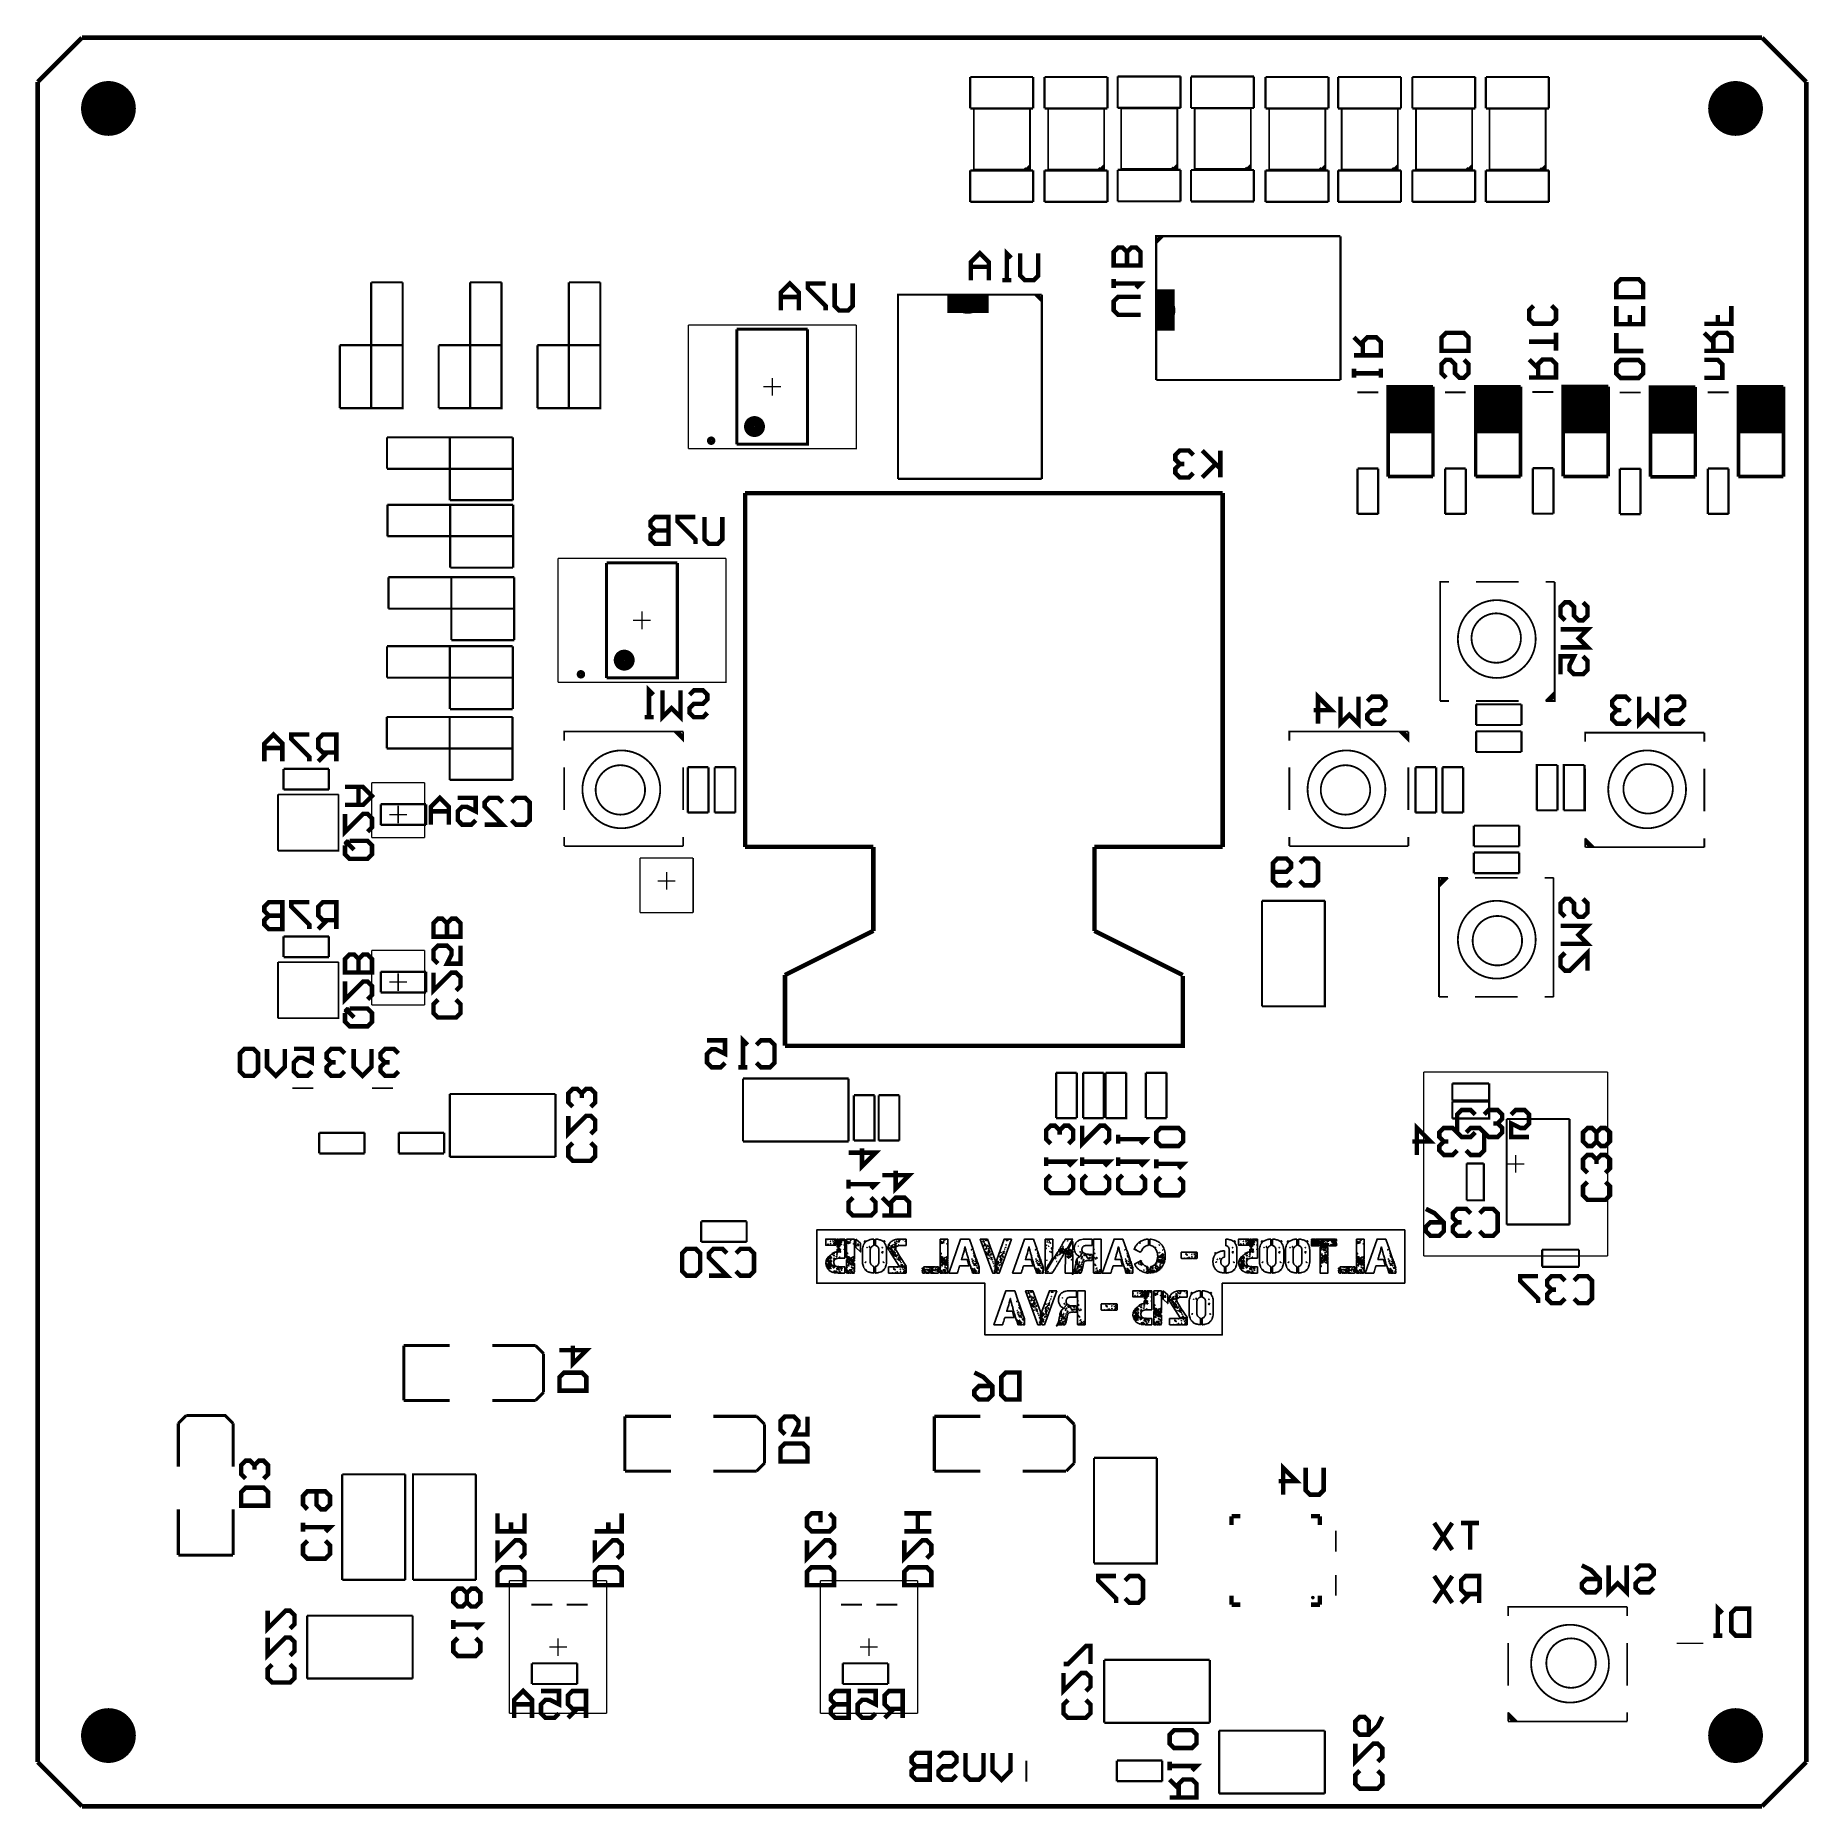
# Model space of a CAD drawing. Extents: x -0.01 to 3.94, y -0.01 to 3.94.
import ezdxf

# ---------------------------------------------------------------- set-up
doc = ezdxf.new("R2010")
doc.units = 0
doc.layers.get('0').update_dxf_attribs({"linetype": 'CONTINUOUS'})
for name, color, linetype in [('gbo', 1, 'CONTINUOUS'), ('gm15', 1, 'CONTINUOUS'), ('txt', 8, 'CONTINUOUS')]:
    doc.layers.add(name, color=color, linetype=linetype)

# ---------------------------------------------------------------- blocks, each defined once
blk = doc.blocks.new('D109')
at = {"const_width": 0.0996}
blk.add_lwpolyline([(-0.05, 0), (0.05, 0)], dxfattribs=at)
blk = doc.blocks.new('D177')
at = {"const_width": 0.00395}
blk.add_lwpolyline([(-0.001975, 0, 1), (0.001975, 0, 1)], format="xyb", close=True, dxfattribs=at)
blk = doc.blocks.new('D179')
at = {"const_width": 0.0407}
blk.add_lwpolyline([(-0.04625, 0), (0.04625, 0)], dxfattribs=at)
blk = doc.blocks.new('D180')
at = {"const_width": 0.0925}
blk.add_lwpolyline([(-0.02035, 0), (0.02035, 0)], dxfattribs=at)
blk = doc.blocks.new('D9508')
at = {"const_width": 0.061}
blk.add_lwpolyline([(-0.0305, 0, 1), (0.0305, 0, 1)], format="xyb", close=True, dxfattribs=at)

msp = doc.modelspace()

# ---------------------------------------------------------------- linework, layer by layer
at = {"layer": 'gbo', "color": 1}
for points, const_width in [([(2.0758, 3.8496), (2.2158, 3.8496)], 0.005), ([(2.0758, 3.7796), (2.0758, 3.8496)], 0.005), ([(2.2158, 3.8496), (2.2158, 3.7796)], 0.005), ([(2.2412, 3.8496), (2.3812, 3.8496)], 0.005), ([(2.2412, 3.7796), (2.2412, 3.8496)], 0.005), ([(2.3812, 3.8496), (2.3812, 3.7796)], 0.005), ([(2.404, 3.8508), (2.544, 3.8508)], 0.005), ([(2.404, 3.7808), (2.404, 3.8508)], 0.005), ([(2.544, 3.8508), (2.544, 3.7808)], 0.005), ([(2.5673, 3.8505), (2.7073, 3.8505)], 0.005), ([(2.5673, 3.7805), (2.5673, 3.8505)], 0.005), ([(2.7073, 3.8505), (2.7073, 3.7805)], 0.005), ([(2.7333, 3.8496), (2.8733, 3.8496)], 0.005), ([(2.7333, 3.7796), (2.7333, 3.8496)], 0.005), ([(2.8733, 3.8496), (2.8733, 3.7796)], 0.005), ([(2.8947, 3.8496), (3.0347, 3.8496)], 0.005), ([(2.8947, 3.7796), (2.8947, 3.8496)], 0.005), ([(3.0347, 3.8496), (3.0347, 3.7796)], 0.005), ([(3.0601, 3.8496), (3.2001, 3.8496)], 0.005), ([(3.0601, 3.7796), (3.0601, 3.8496)], 0.005), ([(3.2001, 3.8496), (3.2001, 3.7796)], 0.005), ([(3.2239, 3.8495), (3.3639, 3.8495)], 0.005), ([(3.2239, 3.7795), (3.2239, 3.8495)], 0.005), ([(3.3639, 3.8495), (3.3639, 3.7795)], 0.005), ([(2.0758, 3.7796), (2.2158, 3.7796)], 0.005), ([(2.0839, 3.7787), (2.2089, 3.7787)], 0.004), ([(2.0839, 3.6437), (2.0839, 3.7787)], 0.004), ([(2.2089, 3.6437), (2.2089, 3.7787)], 0.004), ([(2.2412, 3.7796), (2.3812, 3.7796)], 0.005), ([(2.2492, 3.7787), (2.3742, 3.7787)], 0.004), ([(2.2492, 3.6437), (2.2492, 3.7787)], 0.004), ([(2.3742, 3.6437), (2.3742, 3.7787)], 0.004), ([(2.404, 3.7808), (2.544, 3.7808)], 0.005), ([(2.412, 3.7799), (2.537, 3.7799)], 0.004), ([(2.412, 3.6449), (2.412, 3.7799)], 0.004), ([(2.537, 3.6449), (2.537, 3.7799)], 0.004), ([(2.5673, 3.7805), (2.7073, 3.7805)], 0.005), ([(2.5754, 3.7796), (2.7004, 3.7796)], 0.004), ([(2.5754, 3.6446), (2.5754, 3.7796)], 0.004), ([(2.7004, 3.6446), (2.7004, 3.7796)], 0.004), ([(2.7333, 3.7796), (2.8733, 3.7796)], 0.005), ([(2.7413, 3.7787), (2.8663, 3.7787)], 0.004), ([(2.7413, 3.6437), (2.7413, 3.7787)], 0.004), ([(2.8663, 3.6437), (2.8663, 3.7787)], 0.004), ([(2.8947, 3.7796), (3.0347, 3.7796)], 0.005), ([(2.9028, 3.7787), (3.0278, 3.7787)], 0.004), ([(2.9028, 3.6437), (2.9028, 3.7787)], 0.004), ([(3.0278, 3.6437), (3.0278, 3.7787)], 0.004), ([(3.0601, 3.7796), (3.2001, 3.7796)], 0.005), ([(3.0681, 3.7787), (3.1931, 3.7787)], 0.004), ([(3.0681, 3.6437), (3.0681, 3.7787)], 0.004), ([(3.1931, 3.6437), (3.1931, 3.7787)], 0.004), ([(3.2239, 3.7795), (3.3639, 3.7795)], 0.005), ([(3.2319, 3.7786), (3.3569, 3.7786)], 0.004), ([(3.2319, 3.6436), (3.2319, 3.7786)], 0.004), ([(3.3569, 3.6436), (3.3569, 3.7786)], 0.004), ([(2.0758, 3.5716), (2.0758, 3.6416)], 0.005), ([(2.0758, 3.6416), (2.2158, 3.6416)], 0.005), ([(2.0839, 3.6437), (2.2089, 3.6437)], 0.004), ([(2.1949, 3.6437), (2.1959, 3.6437)], 0.004), ([(2.1959, 3.6437), (2.1999, 3.6477)], 0.004), ([(2.1989, 3.6437), (2.2089, 3.6537)], 0.004), ([(2.1989, 3.6437), (2.2089, 3.6437)], 0.004), ([(2.2029, 3.6437), (2.2089, 3.6497)], 0.004), ([(2.2089, 3.6437), (2.2089, 3.6587)], 0.004), ([(2.2158, 3.6416), (2.2158, 3.5716)], 0.005), ([(2.2412, 3.5716), (2.2412, 3.6416)], 0.005), ([(2.2412, 3.6416), (2.3812, 3.6416)], 0.005), ([(2.2492, 3.6437), (2.3742, 3.6437)], 0.004), ([(2.3602, 3.6437), (2.3612, 3.6437)], 0.004), ([(2.3612, 3.6437), (2.3652, 3.6477)], 0.004), ([(2.3642, 3.6437), (2.3742, 3.6537)], 0.004), ([(2.3642, 3.6437), (2.3742, 3.6437)], 0.004), ([(2.3682, 3.6437), (2.3742, 3.6497)], 0.004), ([(2.3742, 3.6437), (2.3742, 3.6587)], 0.004), ([(2.3812, 3.6416), (2.3812, 3.5716)], 0.005), ([(2.404, 3.5728), (2.404, 3.6428)], 0.005), ([(2.404, 3.6428), (2.544, 3.6428)], 0.005), ([(2.412, 3.6449), (2.537, 3.6449)], 0.004), ([(2.523, 3.6449), (2.524, 3.6449)], 0.004), ([(2.524, 3.6449), (2.528, 3.6489)], 0.004), ([(2.527, 3.6449), (2.537, 3.6549)], 0.004), ([(2.527, 3.6449), (2.537, 3.6449)], 0.004), ([(2.531, 3.6449), (2.537, 3.6509)], 0.004), ([(2.537, 3.6449), (2.537, 3.6599)], 0.004), ([(2.544, 3.6428), (2.544, 3.5728)], 0.005), ([(2.5673, 3.5725), (2.5673, 3.6425)], 0.005), ([(2.5673, 3.6425), (2.7073, 3.6425)], 0.005), ([(2.5754, 3.6446), (2.7004, 3.6446)], 0.004), ([(2.6864, 3.6446), (2.6874, 3.6446)], 0.004), ([(2.6874, 3.6446), (2.6914, 3.6486)], 0.004), ([(2.6904, 3.6446), (2.7004, 3.6546)], 0.004), ([(2.6904, 3.6446), (2.7004, 3.6446)], 0.004), ([(2.6944, 3.6446), (2.7004, 3.6506)], 0.004), ([(2.7004, 3.6446), (2.7004, 3.6596)], 0.004), ([(2.7073, 3.6425), (2.7073, 3.5725)], 0.005), ([(2.7333, 3.5716), (2.7333, 3.6416)], 0.005), ([(2.7333, 3.6416), (2.8733, 3.6416)], 0.005), ([(2.7413, 3.6437), (2.8663, 3.6437)], 0.004), ([(2.8523, 3.6437), (2.8533, 3.6437)], 0.004), ([(2.8533, 3.6437), (2.8573, 3.6477)], 0.004), ([(2.8563, 3.6437), (2.8663, 3.6537)], 0.004), ([(2.8563, 3.6437), (2.8663, 3.6437)], 0.004), ([(2.8603, 3.6437), (2.8663, 3.6497)], 0.004), ([(2.8663, 3.6437), (2.8663, 3.6587)], 0.004), ([(2.8733, 3.6416), (2.8733, 3.5716)], 0.005), ([(2.8947, 3.5716), (2.8947, 3.6416)], 0.005), ([(2.8947, 3.6416), (3.0347, 3.6416)], 0.005), ([(2.9028, 3.6437), (3.0278, 3.6437)], 0.004), ([(3.0138, 3.6437), (3.0148, 3.6437)], 0.004), ([(3.0148, 3.6437), (3.0188, 3.6477)], 0.004), ([(3.0178, 3.6437), (3.0278, 3.6537)], 0.004), ([(3.0178, 3.6437), (3.0278, 3.6437)], 0.004), ([(3.0218, 3.6437), (3.0278, 3.6497)], 0.004), ([(3.0278, 3.6437), (3.0278, 3.6587)], 0.004), ([(3.0347, 3.6416), (3.0347, 3.5716)], 0.005), ([(3.0601, 3.5716), (3.0601, 3.6416)], 0.005), ([(3.0601, 3.6416), (3.2001, 3.6416)], 0.005), ([(3.0681, 3.6437), (3.1931, 3.6437)], 0.004), ([(3.1791, 3.6437), (3.1801, 3.6437)], 0.004), ([(3.1801, 3.6437), (3.1841, 3.6477)], 0.004), ([(3.1831, 3.6437), (3.1931, 3.6537)], 0.004), ([(3.1831, 3.6437), (3.1931, 3.6437)], 0.004), ([(3.1871, 3.6437), (3.1931, 3.6497)], 0.004), ([(3.1931, 3.6437), (3.1931, 3.6587)], 0.004), ([(3.2001, 3.6416), (3.2001, 3.5716)], 0.005), ([(3.2239, 3.5715), (3.2239, 3.6415)], 0.005), ([(3.2239, 3.6415), (3.3639, 3.6415)], 0.005), ([(3.2319, 3.6436), (3.3569, 3.6436)], 0.004), ([(3.3429, 3.6436), (3.3439, 3.6436)], 0.004), ([(3.3439, 3.6436), (3.3479, 3.6476)], 0.004), ([(3.3469, 3.6436), (3.3569, 3.6536)], 0.004), ([(3.3469, 3.6436), (3.3569, 3.6436)], 0.004), ([(3.3509, 3.6436), (3.3569, 3.6496)], 0.004), ([(3.3569, 3.6436), (3.3569, 3.6586)], 0.004), ([(3.3639, 3.6415), (3.3639, 3.5715)], 0.005), ([(2.0758, 3.5716), (2.2158, 3.5716)], 0.005), ([(2.2412, 3.5716), (2.3812, 3.5716)], 0.005), ([(2.404, 3.5728), (2.544, 3.5728)], 0.005), ([(2.5673, 3.5725), (2.7073, 3.5725)], 0.005), ([(2.7333, 3.5716), (2.8733, 3.5716)], 0.005), ([(2.8947, 3.5716), (3.0347, 3.5716)], 0.005), ([(3.0601, 3.5716), (3.2001, 3.5716)], 0.005), ([(3.2239, 3.5715), (3.3639, 3.5715)], 0.005), ([(2.455, 3.43), (2.395, 3.43), (2.395, 3.46), (2.405, 3.47), (2.415, 3.47), (2.425, 3.46), (2.425, 3.43), (2.425, 3.46), (2.435, 3.47), (2.445, 3.47), (2.455, 3.46), (2.455, 3.43)], 0.01), ([(2.49, 3.4801), (2.505, 3.4951)], 0.005), ([(2.49, 3.4851), (2.5, 3.4951)], 0.005), ([(2.49, 3.4851), (2.49, 3.4951), (2.9, 3.4951)], 0.005), ([(2.49, 3.1751), (2.49, 3.4951)], 0.005), ([(2.5, 3.4951), (2.505, 3.4951)], 0.005), ([(2.9, 3.1751), (2.9, 3.4951)], 0.005), ([(2.1172, 3.3972), (2.1172, 3.4371), (2.0972, 3.4571), (2.0773, 3.4371), (2.0773, 3.3972), (2.0773, 3.4271), (2.1172, 3.4271)], 0.01), ([(2.1672, 3.3972), (2.1472, 3.3972), (2.1572, 3.3972), (2.1572, 3.4571), (2.1672, 3.4471)], 0.01), ([(2.2272, 3.4571), (2.2272, 3.4072), (2.2172, 3.3972), (2.1972, 3.3972), (2.1872, 3.4072), (2.1872, 3.4571)], 0.01), ([(0.7425, 3.2525), (0.7425, 3.3925)], 0.005), ([(0.7425, 3.3925), (0.8125, 3.3925)], 0.005), ([(0.8125, 3.2525), (0.8125, 3.3925)], 0.005), ([(0.9625, 3.2525), (0.9625, 3.3925)], 0.005), ([(0.9625, 3.3925), (1.0325, 3.3925)], 0.005), ([(1.0325, 3.2525), (1.0325, 3.3925)], 0.005), ([(1.1825, 3.2525), (1.1825, 3.3925)], 0.005), ([(1.1825, 3.3925), (1.2525, 3.3925)], 0.005), ([(1.2525, 3.2525), (1.2525, 3.3925)], 0.005), ([(1.6942, 3.3299), (1.6942, 3.3699), (1.6742, 3.3899), (1.6542, 3.3699), (1.6542, 3.3299), (1.6542, 3.3599), (1.6942, 3.3599)], 0.01), ([(1.7542, 3.3899), (1.7142, 3.3899), (1.7142, 3.3799), (1.7542, 3.3399), (1.7542, 3.3299)], 0.01), ([(1.8142, 3.3899), (1.8142, 3.3399), (1.8042, 3.3299), (1.7842, 3.3299), (1.7742, 3.3399), (1.7742, 3.3899)], 0.01), ([(2.395, 3.38), (2.395, 3.4), (2.395, 3.39), (2.455, 3.39), (2.445, 3.38)], 0.01), ([(3.574, 3.3594), (3.514, 3.3594), (3.514, 3.3894), (3.524, 3.3994), (3.564, 3.3994), (3.574, 3.3894), (3.574, 3.3594)], 0.01), ([(1.9151, 2.955), (1.9151, 3.365), (2.2351, 3.365)], 0.005), ([(2.2201, 3.365), (2.2351, 3.35), (2.2351, 3.355)], 0.005), ([(2.2251, 3.365), (2.2351, 3.355)], 0.005), ([(2.2251, 3.365), (2.2351, 3.365)], 0.005), ([(2.2351, 2.955), (2.2351, 3.365)], 0.005), ([(2.455, 3.32), (2.405, 3.32), (2.395, 3.33), (2.395, 3.35), (2.405, 3.36), (2.455, 3.36)], 0.01), ([(3.37, 3.3404), (3.38, 3.3305), (3.38, 3.3105), (3.37, 3.3005), (3.33, 3.3005), (3.32, 3.3105), (3.32, 3.3305), (3.33, 3.3404)], 0.01), ([(3.574, 3.3394), (3.574, 3.2995), (3.514, 3.2995), (3.514, 3.3394)], 0.01), ([(3.544, 3.2995), (3.544, 3.3195)], 0.01), ([(3.77, 3.3399), (3.77, 3.3), (3.74, 3.3), (3.74, 3.32), (3.74, 3.3), (3.71, 3.3)], 0.01), ([(1.5563, 3.288), (1.7137, 3.288)], 0.007), ([(1.5563, 3.032), (1.7137, 3.032), (1.7137, 3.288)], 0.007), ([(1.5563, 3.032), (1.5563, 3.288)], 0.007), ([(3.185, 3.24), (3.125, 3.24), (3.125, 3.27), (3.135, 3.28), (3.175, 3.28), (3.185, 3.27), (3.185, 3.24)], 0.01), ([(3.38, 3.2405), (3.38, 3.2805), (3.38, 3.2605), (3.32, 3.2605)], 0.01), ([(3.574, 3.2395), (3.514, 3.2395), (3.514, 3.2795)], 0.01), ([(3.71, 3.24), (3.77, 3.24), (3.77, 3.27), (3.76, 3.28), (3.74, 3.28), (3.73, 3.27), (3.73, 3.24)], 0.01), ([(3.73, 3.26), (3.71, 3.28)], 0.01), ([(0.6725, 3.2525), (0.7425, 3.2525)], 0.005), ([(0.6725, 3.1125), (0.7425, 3.1125), (0.7425, 3.2525)], 0.005), ([(0.6725, 3.1125), (0.6725, 3.2525)], 0.005), ([(0.7425, 3.2525), (0.8125, 3.2525)], 0.005), ([(0.7425, 3.2525), (0.8125, 3.2525)], 0.005), ([(0.7425, 3.1125), (0.8125, 3.1125), (0.8125, 3.2525)], 0.005), ([(0.7425, 3.1125), (0.7425, 3.2525)], 0.005), ([(0.8925, 3.2525), (0.9625, 3.2525)], 0.005), ([(0.8925, 3.1125), (0.9625, 3.1125), (0.9625, 3.2525)], 0.005), ([(0.8925, 3.1125), (0.8925, 3.2525)], 0.005), ([(0.9625, 3.2525), (1.0325, 3.2525)], 0.005), ([(0.9625, 3.2525), (1.0325, 3.2525)], 0.005), ([(0.9625, 3.1125), (1.0325, 3.1125), (1.0325, 3.2525)], 0.005), ([(0.9625, 3.1125), (0.9625, 3.2525)], 0.005), ([(1.1125, 3.2525), (1.1825, 3.2525)], 0.005), ([(1.1125, 3.1125), (1.1825, 3.1125), (1.1825, 3.2525)], 0.005), ([(1.1125, 3.1125), (1.1125, 3.2525)], 0.005), ([(1.1825, 3.2525), (1.2525, 3.2525)], 0.005), ([(1.1825, 3.1125), (1.2525, 3.1125), (1.2525, 3.2525)], 0.005), ([(1.1825, 3.1125), (1.1825, 3.2525)], 0.005), ([(1.1825, 3.2525), (1.2525, 3.2525)], 0.005), ([(2.93, 3.23), (2.99, 3.23), (2.99, 3.26), (2.98, 3.27), (2.96, 3.27), (2.95, 3.26), (2.95, 3.23)], 0.01), ([(2.95, 3.25), (2.93, 3.27)], 0.01), ([(2.99, 3.18), (2.99, 3.2), (2.99, 3.19), (2.93, 3.19), (2.93, 3.18), (2.93, 3.2)], 0.01), ([(3.175, 3.22), (3.185, 3.21), (3.185, 3.19), (3.175, 3.18), (3.165, 3.18), (3.155, 3.19), (3.155, 3.21), (3.145, 3.22), (3.135, 3.22), (3.125, 3.21), (3.125, 3.19), (3.135, 3.18)], 0.01), ([(3.32, 3.1805), (3.38, 3.1805), (3.38, 3.2105), (3.37, 3.2205), (3.35, 3.2205), (3.34, 3.2105), (3.34, 3.1805)], 0.01), ([(3.34, 3.2005), (3.32, 3.2205)], 0.01), ([(3.574, 3.2095), (3.574, 3.1895), (3.564, 3.1795), (3.524, 3.1795), (3.514, 3.1895), (3.514, 3.2095), (3.524, 3.2195), (3.564, 3.2195), (3.574, 3.2095)], 0.01), ([(3.71, 3.18), (3.75, 3.18), (3.75, 3.21), (3.74, 3.22), (3.71, 3.22)], 0.01), ([(2.49, 3.1751), (2.9, 3.1751)], 0.005), ([(3.006, 2.96), (3.006, 3.16), (3.106, 3.16)], 0.008), ([(3.106, 2.96), (3.106, 3.16)], 0.008), ([(3.201, 2.96), (3.201, 3.16), (3.301, 3.16)], 0.008), ([(3.301, 2.96), (3.301, 3.16)], 0.008), ([(3.396, 2.9605), (3.396, 3.1605), (3.496, 3.1605)], 0.008), ([(3.496, 2.9605), (3.496, 3.1605)], 0.008), ([(3.59, 2.9595), (3.59, 3.1595), (3.69, 3.1595)], 0.008), ([(3.69, 2.9595), (3.69, 3.1595)], 0.008), ([(3.786, 2.96), (3.786, 3.16), (3.886, 3.16)], 0.008), ([(3.886, 2.96), (3.886, 3.16)], 0.008), ([(2.9374, 3.1477), (2.9841, 3.1477)], 0.004), ([(3.1324, 3.1477), (3.1791, 3.1477)], 0.004), ([(3.3274, 3.1482), (3.3741, 3.1482)], 0.004), ([(3.5214, 3.1472), (3.5681, 3.1472)], 0.004), ([(3.7174, 3.1477), (3.7641, 3.1477)], 0.004), ([(0.7775, 3.0475), (0.9175, 3.0475)], 0.005), ([(0.7775, 3.0475), (0.7775, 2.9775)], 0.005), ([(0.9175, 2.9775), (0.9175, 3.0475)], 0.005), ([(0.9175, 3.0475), (0.9175, 2.9775)], 0.005), ([(0.9175, 3.0475), (1.0575, 3.0475)], 0.005), ([(1.0575, 2.9775), (1.0575, 3.0475)], 0.005), ([(3.006, 3.06), (3.106, 3.06)], 0.008), ([(3.201, 3.06), (3.301, 3.06)], 0.008), ([(3.396, 3.0605), (3.496, 3.0605)], 0.008), ([(3.59, 3.0595), (3.69, 3.0595)], 0.008), ([(3.786, 3.06), (3.886, 3.06)], 0.008), ([(2.5725, 3.008), (2.5625, 3.018), (2.5425, 3.018), (2.5325, 3.008), (2.5325, 2.998), (2.5425, 2.988), (2.5525, 2.988), (2.5425, 2.988), (2.5325, 2.978), (2.5325, 2.968), (2.5425, 2.958), (2.5625, 2.958), (2.5725, 2.968)], 0.01), ([(2.6325, 3.018), (2.6325, 2.958), (2.6325, 2.978), (2.5925, 3.018), (2.6225, 2.988), (2.5925, 2.958)], 0.01), ([(0.7775, 2.9775), (0.9175, 2.9775)], 0.005), ([(0.9175, 2.9775), (1.0575, 2.9775)], 0.005), ([(0.9175, 2.9775), (0.9175, 2.9075)], 0.005), ([(0.9175, 2.9775), (1.0575, 2.9775)], 0.005), ([(1.0575, 2.9075), (1.0575, 2.9775)], 0.005), ([(2.938, 2.877), (2.938, 2.978)], 0.005), ([(2.938, 2.978), (2.984, 2.978)], 0.005), ([(2.984, 2.877), (2.984, 2.978)], 0.005), ([(3.006, 2.96), (3.106, 2.96)], 0.008), ([(3.133, 2.877), (3.133, 2.978)], 0.005), ([(3.133, 2.978), (3.179, 2.978)], 0.005), ([(3.179, 2.877), (3.179, 2.978)], 0.005), ([(3.201, 2.96), (3.301, 2.96)], 0.008), ([(3.328, 2.8775), (3.328, 2.9785)], 0.005), ([(3.328, 2.9785), (3.374, 2.9785)], 0.005), ([(3.374, 2.8775), (3.374, 2.9785)], 0.005), ([(3.396, 2.9605), (3.496, 2.9605)], 0.008), ([(3.522, 2.8765), (3.522, 2.9775)], 0.005), ([(3.522, 2.9775), (3.568, 2.9775)], 0.005), ([(3.568, 2.8765), (3.568, 2.9775)], 0.005), ([(3.59, 2.9595), (3.69, 2.9595)], 0.008), ([(3.718, 2.877), (3.718, 2.978)], 0.005), ([(3.718, 2.978), (3.764, 2.978)], 0.005), ([(3.764, 2.877), (3.764, 2.978)], 0.005), ([(3.786, 2.96), (3.886, 2.96)], 0.008), ([(1.5748, 2.9232), (2.6378, 2.9232)], 0.01), ([(1.5748, 2.1358), (1.5748, 2.9232)], 0.01), ([(1.9151, 2.955), (2.2351, 2.955)], 0.005), ([(2.6378, 2.1358), (2.6378, 2.9232)], 0.01), ([(0.7784, 2.8973), (0.9184, 2.8973)], 0.005), ([(0.7784, 2.8973), (0.7784, 2.8273)], 0.005), ([(0.9175, 2.9075), (1.0575, 2.9075)], 0.005), ([(0.9184, 2.8273), (0.9184, 2.8973)], 0.005), ([(0.9184, 2.8973), (0.9184, 2.8273)], 0.005), ([(0.9184, 2.8973), (1.0584, 2.8973)], 0.005), ([(1.0584, 2.8273), (1.0584, 2.8973)], 0.005), ([(1.4042, 2.8701), (1.4042, 2.8102), (1.3743, 2.8102), (1.3643, 2.8202), (1.3643, 2.8302), (1.3743, 2.8401), (1.4042, 2.8401), (1.3743, 2.8401), (1.3643, 2.8501), (1.3643, 2.8601), (1.3743, 2.8701), (1.4042, 2.8701)], 0.01), ([(1.4642, 2.8701), (1.4242, 2.8701), (1.4242, 2.8601), (1.4642, 2.8202), (1.4642, 2.8102)], 0.01), ([(1.5242, 2.8701), (1.5242, 2.8202), (1.5142, 2.8102), (1.4942, 2.8102), (1.4842, 2.8202), (1.4842, 2.8701)], 0.01), ([(2.938, 2.877), (2.984, 2.877)], 0.005), ([(3.133, 2.877), (3.179, 2.877)], 0.005), ([(3.328, 2.8775), (3.374, 2.8775)], 0.005), ([(3.522, 2.8765), (3.568, 2.8765)], 0.005), ([(3.718, 2.877), (3.764, 2.877)], 0.005), ([(0.7784, 2.8273), (0.9184, 2.8273)], 0.005), ([(0.9184, 2.8273), (1.0584, 2.8273)], 0.005), ([(0.9184, 2.8273), (0.9184, 2.7573)], 0.005), ([(0.9184, 2.8273), (1.0584, 2.8273)], 0.005), ([(1.0584, 2.7573), (1.0584, 2.8273)], 0.005), ([(1.2663, 2.768), (1.4237, 2.768)], 0.007), ([(1.2663, 2.512), (1.4237, 2.512), (1.4237, 2.768)], 0.007), ([(1.2663, 2.512), (1.2663, 2.768)], 0.007), ([(0.7808, 2.736), (0.9208, 2.736)], 0.005), ([(0.7808, 2.736), (0.7808, 2.666)], 0.005), ([(0.9184, 2.7573), (1.0584, 2.7573)], 0.005), ([(0.9208, 2.666), (0.9208, 2.736)], 0.005), ([(0.9208, 2.736), (0.9208, 2.666)], 0.005), ([(0.9208, 2.736), (1.0608, 2.736)], 0.005), ([(1.0608, 2.666), (1.0608, 2.736)], 0.005), ([(3.1218, 2.4606), (3.1218, 2.7256), (3.1418, 2.7256)], 0.004), ([(3.2018, 2.7256), (3.2968, 2.7256)], 0.004), ([(3.3568, 2.7256), (3.3768, 2.7256)], 0.004), ([(3.3768, 2.4606), (3.3768, 2.7256)], 0.004), ([(3.4, 2.64), (3.39, 2.65), (3.39, 2.67), (3.4, 2.68), (3.41, 2.68), (3.42, 2.67), (3.42, 2.65), (3.43, 2.64), (3.44, 2.64), (3.45, 2.65), (3.45, 2.67), (3.44, 2.68)], 0.01), ([(0.7808, 2.666), (0.9208, 2.666)], 0.005), ([(0.9208, 2.666), (1.0608, 2.666)], 0.005), ([(0.9208, 2.666), (0.9208, 2.596)], 0.005), ([(0.9208, 2.666), (1.0608, 2.666)], 0.005), ([(1.0608, 2.596), (1.0608, 2.666)], 0.005), ([(3.39, 2.62), (3.45, 2.62), (3.43, 2.6), (3.45, 2.58), (3.39, 2.58)], 0.01), ([(0.7775, 2.5825), (0.9175, 2.5825)], 0.005), ([(0.7775, 2.5825), (0.7775, 2.5125)], 0.005), ([(0.9175, 2.5125), (0.9175, 2.5825)], 0.005), ([(0.9175, 2.5825), (0.9175, 2.5125)], 0.005), ([(0.9175, 2.5825), (1.0575, 2.5825)], 0.005), ([(0.9208, 2.596), (1.0608, 2.596)], 0.005), ([(1.0575, 2.5125), (1.0575, 2.5825)], 0.005), ([(3.39, 2.5201), (3.39, 2.56), (3.42, 2.56), (3.41, 2.54), (3.41, 2.53), (3.42, 2.5201), (3.44, 2.5201), (3.45, 2.53), (3.45, 2.55), (3.44, 2.56)], 0.01), ([(0.7775, 2.5125), (0.9175, 2.5125)], 0.005), ([(0.9175, 2.5125), (1.0575, 2.5125)], 0.005), ([(0.9175, 2.5125), (0.9175, 2.4425)], 0.005), ([(0.9175, 2.5125), (1.0575, 2.5125)], 0.005), ([(1.0575, 2.4425), (1.0575, 2.5125)], 0.005), ([(1.3709, 2.4243), (1.3509, 2.4243), (1.3609, 2.4243), (1.3609, 2.4843), (1.3709, 2.4743)], 0.01), ([(1.4309, 2.4843), (1.4309, 2.4243), (1.4109, 2.4443), (1.3909, 2.4243), (1.3909, 2.4843)], 0.01), ([(1.4509, 2.4743), (1.4609, 2.4843), (1.4809, 2.4843), (1.4908, 2.4743), (1.4908, 2.4643), (1.4809, 2.4543), (1.4609, 2.4543), (1.4509, 2.4443), (1.4509, 2.4343), (1.4609, 2.4243), (1.4809, 2.4243), (1.4908, 2.4343)], 0.01), ([(2.85, 2.41), (2.85, 2.47), (2.88, 2.44), (2.8401, 2.44)], 0.01), ([(2.94, 2.47), (2.94, 2.41), (2.92, 2.43), (2.9, 2.41), (2.9, 2.47)], 0.01), ([(2.96, 2.46), (2.97, 2.47), (2.99, 2.47), (3, 2.46), (3, 2.45), (2.99, 2.44), (2.97, 2.44), (2.96, 2.43), (2.96, 2.42), (2.97, 2.41), (2.99, 2.41), (3, 2.42)], 0.01), ([(3.1218, 2.4606), (3.1418, 2.4606)], 0.004), ([(3.202, 2.453), (3.303, 2.453)], 0.005), ([(3.202, 2.407), (3.202, 2.453)], 0.005), ([(3.2018, 2.4606), (3.2968, 2.4606)], 0.004), ([(3.303, 2.407), (3.303, 2.453)], 0.005), ([(3.3568, 2.4606), (3.3768, 2.4806)], 0.004), ([(3.3568, 2.4606), (3.3668, 2.4606), (3.3768, 2.4706), (3.3768, 2.4756)], 0.004), ([(3.3568, 2.4606), (3.3768, 2.4606), (3.3768, 2.4706)], 0.004), ([(3.3568, 2.4606), (3.3668, 2.4606)], 0.004), ([(3.3568, 2.4606), (3.3618, 2.4606)], 0.004), ([(3.3618, 2.4606), (3.3768, 2.4756)], 0.004), ([(3.3768, 2.4756), (3.3768, 2.4806)], 0.004), ([(3.3768, 2.4756), (3.3768, 2.4806)], 0.004), ([(3.3768, 2.4606), (3.3768, 2.4806)], 0.004), ([(3.545, 2.46), (3.535, 2.47), (3.515, 2.47), (3.505, 2.46), (3.505, 2.45), (3.515, 2.44), (3.525, 2.44), (3.515, 2.44), (3.505, 2.43), (3.505, 2.42), (3.515, 2.41), (3.535, 2.41), (3.545, 2.42)], 0.01), ([(3.6049, 2.47), (3.6049, 2.41), (3.5849, 2.43), (3.565, 2.41), (3.565, 2.47)], 0.01), ([(3.6249, 2.46), (3.6349, 2.47), (3.6549, 2.47), (3.6649, 2.46), (3.6649, 2.45), (3.6549, 2.44), (3.6349, 2.44), (3.6249, 2.43), (3.6249, 2.42), (3.6349, 2.41), (3.6549, 2.41), (3.6649, 2.42)], 0.01), ([(0.777, 2.4248), (0.917, 2.4248)], 0.005), ([(0.777, 2.4248), (0.777, 2.3548)], 0.005), ([(0.917, 2.3548), (0.917, 2.4248)], 0.005), ([(0.917, 2.4248), (0.917, 2.3548)], 0.005), ([(0.917, 2.4248), (1.057, 2.4248)], 0.005), ([(0.9175, 2.4425), (1.0575, 2.4425)], 0.005), ([(1.057, 2.3548), (1.057, 2.4248)], 0.005), ([(3.202, 2.407), (3.303, 2.407)], 0.005), ([(0.5446, 2.3258), (0.5446, 2.3658), (0.5246, 2.3858), (0.5046, 2.3658), (0.5046, 2.3258), (0.5046, 2.3558), (0.5446, 2.3558)], 0.01), ([(0.6046, 2.3858), (0.5646, 2.3858), (0.5646, 2.3758), (0.6046, 2.3358), (0.6046, 2.3258)], 0.01), ([(0.6646, 2.3258), (0.6646, 2.3858), (0.6346, 2.3858), (0.6246, 2.3758), (0.6246, 2.3558), (0.6346, 2.3458), (0.6646, 2.3458)], 0.01), ([(1.172, 2.3725), (1.172, 2.3925), (1.437, 2.3925)], 0.004), ([(1.417, 2.3925), (1.422, 2.3925)], 0.004), ([(1.417, 2.3925), (1.422, 2.3925)], 0.004), ([(1.417, 2.3925), (1.437, 2.3925)], 0.004), ([(1.417, 2.3925), (1.437, 2.3725), (1.437, 2.3825)], 0.004), ([(1.422, 2.3925), (1.427, 2.3925)], 0.004), ([(1.422, 2.3925), (1.437, 2.3775)], 0.004), ([(1.427, 2.3925), (1.437, 2.3925)], 0.004), ([(1.427, 2.3925), (1.437, 2.3825)], 0.004), ([(1.437, 2.3725), (1.437, 2.3925)], 0.004), ([(1.437, 2.3725), (1.437, 2.3825)], 0.004), ([(1.437, 2.3725), (1.437, 2.3775)], 0.004), ([(2.7862, 2.3725), (2.7862, 2.3925), (3.0512, 2.3925)], 0.004), ([(3.0312, 2.3925), (3.0362, 2.3925)], 0.004), ([(3.0312, 2.3925), (3.0362, 2.3925)], 0.004), ([(3.0312, 2.3925), (3.0512, 2.3925)], 0.004), ([(3.0312, 2.3925), (3.0512, 2.3725), (3.0512, 2.3825)], 0.004), ([(3.0362, 2.3925), (3.0412, 2.3925)], 0.004), ([(3.0362, 2.3925), (3.0512, 2.3775)], 0.004), ([(3.0412, 2.3925), (3.0512, 2.3925)], 0.004), ([(3.0412, 2.3925), (3.0512, 2.3825)], 0.004), ([(3.0512, 2.3725), (3.0512, 2.3925)], 0.004), ([(3.0512, 2.3725), (3.0512, 2.3825)], 0.004), ([(3.0512, 2.3725), (3.0512, 2.3775)], 0.004), ([(3.202, 2.393), (3.303, 2.393)], 0.005), ([(3.202, 2.347), (3.202, 2.393)], 0.005), ([(3.303, 2.347), (3.303, 2.393)], 0.005), ([(3.4449, 2.37), (3.4449, 2.39), (3.7099, 2.39)], 0.004), ([(3.7099, 2.37), (3.7099, 2.39)], 0.004), ([(0.6446, 2.3458), (0.6246, 2.3258)], 0.01), ([(0.777, 2.3548), (0.917, 2.3548)], 0.005), ([(0.917, 2.3548), (1.057, 2.3548)], 0.005), ([(0.917, 2.3548), (0.917, 2.2848)], 0.005), ([(0.917, 2.3548), (1.057, 2.3548)], 0.005), ([(1.057, 2.2848), (1.057, 2.3548)], 0.005), ([(3.202, 2.347), (3.303, 2.347)], 0.005), ([(0.5472, 2.3094), (0.6482, 2.3094)], 0.005), ([(0.5472, 2.2634), (0.5472, 2.3094)], 0.005), ([(0.6482, 2.2634), (0.6482, 2.3094)], 0.005), ([(1.172, 2.2175), (1.172, 2.3125)], 0.004), ([(1.437, 2.2175), (1.437, 2.3125)], 0.004), ([(1.447, 2.212), (1.447, 2.313)], 0.005), ([(1.447, 2.313), (1.493, 2.313)], 0.005), ([(1.493, 2.212), (1.493, 2.313)], 0.005), ([(1.507, 2.212), (1.507, 2.313)], 0.005), ([(1.507, 2.313), (1.553, 2.313)], 0.005), ([(1.553, 2.212), (1.553, 2.313)], 0.005), ([(2.7862, 2.2175), (2.7862, 2.3125)], 0.004), ([(3.0512, 2.2175), (3.0512, 2.3125)], 0.004), ([(3.067, 2.212), (3.067, 2.313)], 0.005), ([(3.067, 2.313), (3.113, 2.313)], 0.005), ([(3.113, 2.212), (3.113, 2.313)], 0.005), ([(3.127, 2.212), (3.127, 2.313)], 0.005), ([(3.127, 2.313), (3.173, 2.313)], 0.005), ([(3.173, 2.212), (3.173, 2.313)], 0.005), ([(3.337, 2.217), (3.337, 2.318), (3.383, 2.318)], 0.005), ([(3.383, 2.217), (3.383, 2.318)], 0.005), ([(3.397, 2.217), (3.397, 2.318), (3.443, 2.318)], 0.005), ([(3.443, 2.217), (3.443, 2.318)], 0.005), ([(3.4449, 2.215), (3.4449, 2.31)], 0.004), ([(3.7099, 2.215), (3.7099, 2.31)], 0.004), ([(0.5348, 2.1274), (0.6698, 2.1274), (0.6698, 2.2524)], 0.004), ([(0.5348, 2.2524), (0.6698, 2.2524)], 0.004), ([(0.5348, 2.1274), (0.5348, 2.2524)], 0.004), ([(0.5472, 2.2634), (0.6482, 2.2634)], 0.005), ([(0.6538, 2.2524), (0.6558, 2.2524)], 0.004), ([(0.6548, 2.2524), (0.6698, 2.2524)], 0.004), ([(0.6698, 2.2424), (0.6698, 2.2524)], 0.004), ([(0.6842, 2.2292), (0.7242, 2.2292), (0.7442, 2.2492), (0.7242, 2.2692), (0.6842, 2.2692), (0.7142, 2.2692), (0.7142, 2.2292)], 0.01), ([(0.9151, 2.185), (0.9151, 2.225), (0.8951, 2.245), (0.8751, 2.225), (0.8751, 2.185), (0.8751, 2.215), (0.9151, 2.215)], 0.01), ([(0.917, 2.2848), (1.057, 2.2848)], 0.005), ([(0.9351, 2.245), (0.975, 2.245), (0.975, 2.215), (0.955, 2.225), (0.945, 2.225), (0.9351, 2.215), (0.9351, 2.195), (0.945, 2.185), (0.965, 2.185), (0.975, 2.195)], 0.01), ([(0.995, 2.185), (1.035, 2.185), (0.995, 2.225), (0.995, 2.235), (1.005, 2.245), (1.025, 2.245), (1.035, 2.235)], 0.01), ([(1.055, 2.235), (1.065, 2.245), (1.085, 2.245), (1.095, 2.235), (1.095, 2.195), (1.085, 2.185), (1.065, 2.185), (1.055, 2.195)], 0.01), ([(0.6698, 2.2384), (0.6698, 2.2394)], 0.004), ([(0.6842, 2.2092), (0.6842, 2.1692), (0.7242, 2.2092), (0.7342, 2.2092), (0.7442, 2.1992), (0.7442, 2.1792), (0.7342, 2.1692)], 0.01), ([(0.7637, 2.2307), (0.8647, 2.2307)], 0.005), ([(0.7637, 2.1847), (0.7637, 2.2307)], 0.005), ([(0.8647, 2.1847), (0.8647, 2.2307)], 0.005), ([(1.447, 2.212), (1.493, 2.212)], 0.005), ([(1.507, 2.212), (1.553, 2.212)], 0.005), ([(3.067, 2.212), (3.113, 2.212)], 0.005), ([(3.127, 2.212), (3.173, 2.212)], 0.005), ([(3.337, 2.217), (3.383, 2.217)], 0.005), ([(3.397, 2.217), (3.443, 2.217)], 0.005), ([(0.7637, 2.1847), (0.8647, 2.1847)], 0.005), ([(3.197, 2.183), (3.298, 2.183)], 0.005), ([(3.197, 2.137), (3.197, 2.183)], 0.005), ([(3.298, 2.137), (3.298, 2.183)], 0.005), ([(0.6942, 2.1492), (0.7342, 2.1492), (0.7442, 2.1392), (0.7442, 2.1192), (0.7342, 2.1092), (0.6942, 2.1092), (0.6842, 2.1192), (0.6842, 2.1392)], 0.01), ([(0.7042, 2.1292), (0.6842, 2.1492)], 0.01), ([(0.6842, 2.1392), (0.6942, 2.1492)], 0.01), ([(1.172, 2.1375), (1.172, 2.1575)], 0.004), ([(1.172, 2.1375), (1.437, 2.1375)], 0.004), ([(1.437, 2.1375), (1.437, 2.1575)], 0.004), ([(1.5748, 2.1358), (1.8602, 2.1358)], 0.01), ([(1.8602, 1.9488), (1.8602, 2.1358)], 0.01), ([(2.3524, 2.1358), (2.6378, 2.1358)], 0.01), ([(2.3524, 1.9488), (2.3524, 2.1358)], 0.01), ([(2.7862, 2.1375), (2.7862, 2.1575)], 0.004), ([(2.7862, 2.1375), (3.0512, 2.1375)], 0.004), ([(3.0512, 2.1375), (3.0512, 2.1575)], 0.004), ([(3.197, 2.137), (3.298, 2.137)], 0.005), ([(3.4449, 2.135), (3.4449, 2.155)], 0.004), ([(3.4449, 2.145), (3.4449, 2.155)], 0.004), ([(3.4449, 2.155), (3.4649, 2.135)], 0.004), ([(3.4449, 2.145), (3.4449, 2.155)], 0.004), ([(3.4449, 2.15), (3.4449, 2.155)], 0.004), ([(3.4449, 2.15), (3.4599, 2.135)], 0.004), ([(3.4449, 2.145), (3.4549, 2.135), (3.4599, 2.135)], 0.004), ([(3.4449, 2.135), (3.7099, 2.135)], 0.004), ([(3.4449, 2.135), (3.4549, 2.135)], 0.004), ([(3.4449, 2.135), (3.4649, 2.135)], 0.004), ([(3.4599, 2.135), (3.4649, 2.135)], 0.004), ([(3.4599, 2.135), (3.4649, 2.135)], 0.004), ([(3.7099, 2.135), (3.7099, 2.155)], 0.004), ([(2.79, 2.06), (2.78, 2.05), (2.76, 2.05), (2.75, 2.06), (2.75, 2.1), (2.76, 2.11), (2.78, 2.11), (2.79, 2.1), (2.79, 2.09), (2.78, 2.08), (2.75, 2.08)], 0.01), ([(2.81, 2.1), (2.82, 2.11), (2.84, 2.11), (2.85, 2.1), (2.85, 2.06), (2.84, 2.05), (2.82, 2.05), (2.81, 2.06)], 0.01), ([(3.197, 2.123), (3.298, 2.123)], 0.005), ([(3.197, 2.077), (3.197, 2.123)], 0.005), ([(3.298, 2.077), (3.298, 2.123)], 0.005), ([(3.1193, 1.8019), (3.1193, 2.0669), (3.1393, 2.0669)], 0.004), ([(3.1193, 2.0569), (3.1193, 2.0669)], 0.004), ([(3.1193, 2.0469), (3.1193, 2.0669)], 0.004), ([(3.1193, 2.0469), (3.1393, 2.0669)], 0.004), ([(3.1193, 2.0569), (3.1293, 2.0669)], 0.004), ([(3.1193, 2.0519), (3.1343, 2.0669), (3.1393, 2.0669)], 0.004), ([(3.1193, 2.0519), (3.1193, 2.0569)], 0.004), ([(3.1193, 2.0469), (3.1193, 2.0519)], 0.004), ([(3.1193, 2.0469), (3.1193, 2.0519)], 0.004), ([(3.1293, 2.0669), (3.1393, 2.0669)], 0.004), ([(3.1293, 2.0669), (3.1393, 2.0669)], 0.004), ([(3.197, 2.077), (3.298, 2.077)], 0.005), ([(3.1993, 2.0669), (3.2943, 2.0669)], 0.004), ([(3.3543, 2.0669), (3.3743, 2.0669)], 0.004), ([(3.3743, 1.8019), (3.3743, 2.0669)], 0.004), ([(0.5446, 2.0127), (0.5446, 1.9527), (0.5146, 1.9527), (0.5046, 1.9627), (0.5046, 1.9727), (0.5146, 1.9827), (0.5446, 1.9827), (0.5146, 1.9827), (0.5046, 1.9927), (0.5046, 2.0027), (0.5146, 2.0127), (0.5446, 2.0127)], 0.01), ([(0.6046, 2.0127), (0.5646, 2.0127), (0.5646, 2.0027), (0.6046, 1.9627), (0.6046, 1.9527)], 0.01), ([(0.6646, 1.9527), (0.6646, 2.0127), (0.6346, 2.0127), (0.6246, 2.0027), (0.6246, 1.9827), (0.6346, 1.9727), (0.6646, 1.9727)], 0.01), ([(2.7253, 2.0157), (2.8653, 2.0157)], 0.005), ([(2.7253, 1.7807), (2.8653, 1.7807), (2.8653, 2.0157)], 0.005), ([(2.7253, 1.7807), (2.7253, 2.0157)], 0.005), ([(3.4, 1.98), (3.39, 1.99), (3.39, 2.01), (3.4, 2.02), (3.41, 2.02), (3.42, 2.01), (3.42, 1.99), (3.43, 1.98), (3.44, 1.98), (3.45, 1.99), (3.45, 2.01), (3.44, 2.02)], 0.01), ([(0.6446, 1.9727), (0.6246, 1.9527)], 0.01), ([(0.9411, 1.9358), (0.8811, 1.9358), (0.8811, 1.9658), (0.8911, 1.9758), (0.9011, 1.9758), (0.9111, 1.9658), (0.9111, 1.9358), (0.9111, 1.9658), (0.9211, 1.9758), (0.9311, 1.9758), (0.9411, 1.9658), (0.9411, 1.9358)], 0.01), ([(0.5472, 1.9363), (0.6482, 1.9363)], 0.005), ([(0.5472, 1.8903), (0.5472, 1.9363)], 0.005), ([(0.6482, 1.8903), (0.6482, 1.9363)], 0.005), ([(1.6634, 1.8504), (1.8602, 1.9488)], 0.01), ([(2.3524, 1.9488), (2.5492, 1.8504)], 0.01), ([(3.39, 1.96), (3.45, 1.96), (3.43, 1.94), (3.45, 1.92), (3.39, 1.92)], 0.01), ([(0.7442, 1.8561), (0.6842, 1.8561), (0.6842, 1.8861), (0.6942, 1.8961), (0.7042, 1.8961), (0.7142, 1.8861), (0.7142, 1.8561), (0.7142, 1.8861), (0.7242, 1.8961), (0.7342, 1.8961), (0.7442, 1.8861), (0.7442, 1.8561)], 0.01), ([(0.9411, 1.9158), (0.9411, 1.8758), (0.9111, 1.8758), (0.9211, 1.8958), (0.9211, 1.9058), (0.9111, 1.9158), (0.8911, 1.9158), (0.8811, 1.9058), (0.8811, 1.8858), (0.8911, 1.8758)], 0.01), ([(3.45, 1.8601), (3.45, 1.9), (3.41, 1.8601), (3.4, 1.8601), (3.39, 1.87), (3.39, 1.89), (3.4, 1.9)], 0.01), ([(0.5348, 1.7543), (0.6698, 1.7543), (0.6698, 1.8793)], 0.004), ([(0.5348, 1.8793), (0.6698, 1.8793)], 0.004), ([(0.5348, 1.7543), (0.5348, 1.8793)], 0.004), ([(0.5472, 1.8903), (0.6482, 1.8903)], 0.005), ([(0.6538, 1.8793), (0.6558, 1.8793)], 0.004), ([(0.6548, 1.8793), (0.6698, 1.8793)], 0.004), ([(0.6698, 1.8693), (0.6698, 1.8793)], 0.004), ([(0.6698, 1.8653), (0.6698, 1.8663)], 0.004), ([(0.7637, 1.8576), (0.8647, 1.8576)], 0.005), ([(0.7637, 1.8116), (0.7637, 1.8576)], 0.005), ([(0.8647, 1.8116), (0.8647, 1.8576)], 0.005), ([(0.8811, 1.8558), (0.8811, 1.8158), (0.9211, 1.8558), (0.9311, 1.8558), (0.9411, 1.8458), (0.9411, 1.8258), (0.9311, 1.8158)], 0.01), ([(1.6634, 1.6929), (1.6634, 1.8504)], 0.01), ([(0.6842, 1.8361), (0.6842, 1.7961), (0.7242, 1.8361), (0.7342, 1.8361), (0.7442, 1.8261), (0.7442, 1.8061), (0.7342, 1.7961)], 0.01), ([(1.6634, 1.6929), (2.5492, 1.6929), (2.5492, 1.8484)], 0.01), ([(0.6942, 1.7761), (0.7342, 1.7761), (0.7442, 1.7661), (0.7442, 1.7462), (0.7342, 1.7362), (0.6942, 1.7362), (0.6842, 1.7462), (0.6842, 1.7661)], 0.01), ([(0.7042, 1.7561), (0.6842, 1.7761)], 0.01), ([(0.6842, 1.7661), (0.6942, 1.7761)], 0.01), ([(0.7637, 1.8116), (0.8647, 1.8116)], 0.005), ([(0.9311, 1.7958), (0.9411, 1.7858), (0.9411, 1.7658), (0.9311, 1.7558), (0.8911, 1.7558), (0.8811, 1.7658), (0.8811, 1.7858), (0.8911, 1.7958)], 0.01), ([(3.1193, 1.8019), (3.1393, 1.8019)], 0.004), ([(3.1993, 1.8019), (3.2943, 1.8019)], 0.004), ([(3.3543, 1.8019), (3.3743, 1.8019)], 0.004), ([(1.49, 1.705), (1.53, 1.705), (1.53, 1.675), (1.51, 1.685), (1.5, 1.685), (1.49, 1.675), (1.49, 1.655), (1.5, 1.645), (1.52, 1.645), (1.53, 1.655)], 0.01), ([(1.58, 1.645), (1.56, 1.645), (1.57, 1.645), (1.57, 1.705), (1.58, 1.695)], 0.01), ([(1.6, 1.695), (1.61, 1.705), (1.63, 1.705), (1.64, 1.695), (1.64, 1.655), (1.63, 1.645), (1.61, 1.645), (1.6, 1.655)], 0.01), ([(0.4903, 1.676), (0.4803, 1.686), (0.4603, 1.686), (0.4503, 1.676), (0.4503, 1.636), (0.4603, 1.626), (0.4803, 1.626), (0.4903, 1.636), (0.4903, 1.676)], 0.01), ([(0.5503, 1.686), (0.5503, 1.646), (0.5303, 1.626), (0.5103, 1.646), (0.5103, 1.686)], 0.01), ([(0.5702, 1.686), (0.6102, 1.686), (0.6102, 1.656), (0.5902, 1.666), (0.5802, 1.666), (0.5702, 1.656), (0.5702, 1.636), (0.5802, 1.626), (0.6002, 1.626), (0.6102, 1.636)], 0.01), ([(0.6832, 1.676), (0.6732, 1.686), (0.6532, 1.686), (0.6432, 1.676), (0.6432, 1.666), (0.6532, 1.656), (0.6632, 1.656), (0.6532, 1.656), (0.6432, 1.646), (0.6432, 1.636), (0.6532, 1.626), (0.6732, 1.626), (0.6832, 1.636)], 0.01), ([(0.7432, 1.686), (0.7432, 1.646), (0.7232, 1.626), (0.7032, 1.646), (0.7032, 1.686)], 0.01), ([(0.8031, 1.676), (0.7932, 1.686), (0.7732, 1.686), (0.7632, 1.676), (0.7632, 1.666), (0.7732, 1.656), (0.7832, 1.656), (0.7732, 1.656), (0.7632, 1.646), (0.7632, 1.636), (0.7732, 1.626), (0.7932, 1.626), (0.8031, 1.636)], 0.01), ([(1.57, 1.48), (1.57, 1.62)], 0.005), ([(1.57, 1.62), (1.805, 1.62)], 0.005), ([(1.805, 1.48), (1.805, 1.62)], 0.005), ([(2.267, 1.633), (2.313, 1.633)], 0.005), ([(2.267, 1.532), (2.267, 1.633)], 0.005), ([(2.313, 1.532), (2.313, 1.633)], 0.005), ([(2.327, 1.633), (2.373, 1.633)], 0.005), ([(2.327, 1.532), (2.327, 1.633)], 0.005), ([(2.373, 1.532), (2.373, 1.633)], 0.005), ([(2.377, 1.633), (2.423, 1.633)], 0.005), ([(2.377, 1.532), (2.423, 1.532), (2.423, 1.633)], 0.005), ([(2.377, 1.532), (2.377, 1.633)], 0.005), ([(2.467, 1.633), (2.513, 1.633)], 0.005), ([(2.467, 1.532), (2.467, 1.633)], 0.005), ([(2.513, 1.532), (2.513, 1.633)], 0.005), ([(0.5669, 1.5984), (0.6136, 1.5984)], 0.004), ([(0.7441, 1.5984), (0.7908, 1.5984)], 0.004), ([(0.9174, 1.4457), (0.9174, 1.5857)], 0.005), ([(0.9174, 1.5857), (1.1524, 1.5857)], 0.005), ([(1.1524, 1.4457), (1.1524, 1.5857)], 0.005), ([(1.2311, 1.557), (1.2411, 1.567), (1.2411, 1.587), (1.2311, 1.597), (1.2211, 1.597), (1.2111, 1.587), (1.2111, 1.577), (1.2111, 1.587), (1.2011, 1.597), (1.1911, 1.597), (1.1811, 1.587), (1.1811, 1.567), (1.1911, 1.557)], 0.01), ([(1.817, 1.583), (1.863, 1.583)], 0.005), ([(1.817, 1.482), (1.863, 1.482), (1.863, 1.583)], 0.005), ([(1.817, 1.482), (1.817, 1.583)], 0.005), ([(1.872, 1.583), (1.918, 1.583)], 0.005), ([(1.872, 1.482), (1.872, 1.583)], 0.005), ([(1.918, 1.482), (1.918, 1.583)], 0.005), ([(3.149, 1.571), (3.149, 1.609)], 0.005), ([(3.149, 1.571), (3.231, 1.571), (3.231, 1.609)], 0.005), ([(3.149, 1.609), (3.231, 1.609)], 0.005), ([(1.1811, 1.537), (1.1811, 1.497), (1.2211, 1.537), (1.2311, 1.537), (1.2411, 1.527), (1.2411, 1.507), (1.2311, 1.497)], 0.01), ([(3.149, 1.531), (3.149, 1.569)], 0.005), ([(3.149, 1.531), (3.231, 1.531), (3.231, 1.569)], 0.005), ([(3.149, 1.569), (3.231, 1.569)], 0.005), ([(3.2, 1.5), (3.19, 1.49), (3.17, 1.49), (3.16, 1.5), (3.16, 1.54), (3.17, 1.55), (3.19, 1.55), (3.2, 1.54)], 0.01), ([(3.22, 1.5), (3.23, 1.49), (3.25, 1.49), (3.26, 1.5), (3.26, 1.51), (3.25, 1.52), (3.24, 1.52), (3.25, 1.52), (3.26, 1.53), (3.26, 1.54), (3.25, 1.55), (3.23, 1.55), (3.22, 1.54)], 0.01), ([(3.3199, 1.49), (3.28, 1.49), (3.28, 1.52), (3.3, 1.51), (3.31, 1.51), (3.3199, 1.52), (3.3199, 1.54), (3.31, 1.55), (3.29, 1.55), (3.28, 1.54)], 0.01), ([(0.6266, 1.4534), (0.6266, 1.4994)], 0.005), ([(0.6266, 1.4994), (0.7276, 1.4994)], 0.005), ([(0.7276, 1.4534), (0.7276, 1.4994)], 0.005), ([(0.8038, 1.4534), (0.8038, 1.4994)], 0.005), ([(0.8038, 1.4994), (0.9048, 1.4994)], 0.005), ([(0.9048, 1.4534), (0.9048, 1.4994)], 0.005), ([(2.295, 1.475), (2.305, 1.485), (2.305, 1.505), (2.295, 1.515), (2.285, 1.515), (2.275, 1.505), (2.275, 1.495), (2.275, 1.505), (2.265, 1.515), (2.255, 1.515), (2.245, 1.505), (2.245, 1.485), (2.255, 1.475)], 0.01), ([(2.267, 1.532), (2.313, 1.532)], 0.005), ([(2.325, 1.515), (2.325, 1.475), (2.365, 1.515), (2.375, 1.515), (2.385, 1.505), (2.385, 1.485), (2.375, 1.475)], 0.01), ([(2.327, 1.532), (2.373, 1.532)], 0.005), ([(2.405, 1.475), (2.405, 1.495), (2.405, 1.485), (2.465, 1.485), (2.455, 1.475)], 0.01), ([(2.467, 1.532), (2.513, 1.532)], 0.005), ([(2.54, 1.47), (2.55, 1.48), (2.55, 1.5), (2.54, 1.51), (2.5, 1.51), (2.49, 1.5), (2.49, 1.48), (2.5, 1.47), (2.54, 1.47)], 0.01), ([(3.07, 1.45), (3.07, 1.51), (3.1, 1.48), (3.0601, 1.48)], 0.01), ([(3.16, 1.5), (3.15, 1.51), (3.13, 1.51), (3.12, 1.5), (3.12, 1.49), (3.13, 1.48), (3.14, 1.48), (3.13, 1.48), (3.12, 1.47), (3.12, 1.46), (3.13, 1.45), (3.15, 1.45), (3.16, 1.46)], 0.01), ([(3.18, 1.5), (3.19, 1.51), (3.21, 1.51), (3.22, 1.5), (3.22, 1.46), (3.21, 1.45), (3.19, 1.45), (3.18, 1.46)], 0.01), ([(3.27, 1.53), (3.41, 1.53)], 0.005), ([(3.27, 1.295), (3.27, 1.53)], 0.005), ([(3.41, 1.295), (3.41, 1.53)], 0.005), ([(3.49, 1.47), (3.5, 1.48), (3.5, 1.5), (3.49, 1.5099), (3.48, 1.5099), (3.47, 1.5), (3.46, 1.5099), (3.45, 1.5099), (3.44, 1.5), (3.44, 1.48), (3.45, 1.47), (3.46, 1.47), (3.47, 1.48), (3.48, 1.47), (3.49, 1.47)], 0.01), ([(3.47, 1.48), (3.47, 1.5)], 0.01), ([(1.2311, 1.477), (1.2411, 1.467), (1.2411, 1.447), (1.2311, 1.437), (1.1911, 1.437), (1.1811, 1.447), (1.1811, 1.467), (1.1911, 1.477)], 0.01), ([(1.57, 1.48), (1.805, 1.48)], 0.005), ([(1.805, 1.455), (1.865, 1.455), (1.835, 1.425), (1.835, 1.465)], 0.01), ([(1.872, 1.482), (1.918, 1.482)], 0.005), ([(0.6266, 1.4534), (0.7276, 1.4534)], 0.005), ([(0.8038, 1.4534), (0.9048, 1.4534)], 0.005), ([(0.9174, 1.4457), (1.1524, 1.4457)], 0.005), ([(2.245, 1.425), (2.245, 1.445), (2.245, 1.435), (2.305, 1.435), (2.295, 1.425)], 0.01), ([(2.325, 1.425), (2.325, 1.445), (2.325, 1.435), (2.385, 1.435), (2.375, 1.425)], 0.01), ([(2.405, 1.425), (2.405, 1.445), (2.405, 1.435), (2.465, 1.435), (2.455, 1.425)], 0.01), ([(2.49, 1.42), (2.49, 1.44), (2.49, 1.43), (2.55, 1.43), (2.54, 1.42)], 0.01), ([(3.181, 1.349), (3.219, 1.349), (3.219, 1.431)], 0.005), ([(3.181, 1.431), (3.219, 1.431)], 0.005), ([(3.181, 1.349), (3.181, 1.431)], 0.005), ([(3.49, 1.41), (3.5, 1.42), (3.5, 1.44), (3.49, 1.45), (3.48, 1.45), (3.47, 1.44), (3.47, 1.43), (3.47, 1.44), (3.46, 1.45), (3.45, 1.45), (3.44, 1.44), (3.44, 1.42), (3.45, 1.41)], 0.01), ([(1.805, 1.375), (1.805, 1.395), (1.805, 1.385), (1.865, 1.385), (1.855, 1.375)], 0.01), ([(1.88, 1.405), (1.94, 1.405), (1.91, 1.375), (1.91, 1.415)], 0.01), ([(2.295, 1.405), (2.305, 1.395), (2.305, 1.375), (2.295, 1.365), (2.255, 1.365), (2.245, 1.375), (2.245, 1.395), (2.255, 1.405)], 0.01), ([(2.375, 1.405), (2.385, 1.395), (2.385, 1.375), (2.375, 1.365), (2.335, 1.365), (2.325, 1.375), (2.325, 1.395), (2.335, 1.405)], 0.01), ([(2.455, 1.405), (2.465, 1.395), (2.465, 1.375), (2.455, 1.365), (2.415, 1.365), (2.405, 1.375), (2.405, 1.395), (2.415, 1.405)], 0.01), ([(2.54, 1.4), (2.55, 1.39), (2.55, 1.37), (2.54, 1.36), (2.5, 1.36), (2.49, 1.37), (2.49, 1.39), (2.5, 1.4)], 0.01), ([(3.49, 1.39), (3.5, 1.38), (3.5, 1.36), (3.49, 1.35), (3.45, 1.35), (3.44, 1.36), (3.44, 1.38), (3.45, 1.39)], 0.01), ([(1.855, 1.355), (1.865, 1.345), (1.865, 1.325), (1.855, 1.315), (1.815, 1.315), (1.805, 1.325), (1.805, 1.345), (1.815, 1.355)], 0.01), ([(1.88, 1.315), (1.94, 1.315), (1.94, 1.345), (1.93, 1.355), (1.91, 1.355), (1.9, 1.345), (1.9, 1.315)], 0.01), ([(1.9, 1.335), (1.88, 1.355)], 0.01), ([(1.4771, 1.2565), (1.4771, 1.3025)], 0.005), ([(1.4771, 1.3025), (1.5781, 1.3025)], 0.005), ([(1.5781, 1.2565), (1.5781, 1.3025)], 0.005), ([(3.0901, 1.33), (3.11, 1.32), (3.13, 1.3), (3.13, 1.28), (3.12, 1.27), (3.1, 1.27), (3.0901, 1.28), (3.0901, 1.29), (3.1, 1.3), (3.13, 1.3)], 0.01), ([(3.19, 1.32), (3.18, 1.33), (3.16, 1.33), (3.15, 1.32), (3.15, 1.31), (3.16, 1.3), (3.17, 1.3), (3.16, 1.3), (3.15, 1.29), (3.15, 1.28), (3.16, 1.27), (3.18, 1.27), (3.19, 1.28)], 0.01), ([(3.21, 1.32), (3.22, 1.33), (3.24, 1.33), (3.25, 1.32), (3.25, 1.28), (3.24, 1.27), (3.22, 1.27), (3.21, 1.28)], 0.01), ([(3.27, 1.295), (3.41, 1.295)], 0.005), ([(1.4745, 1.2311), (1.4645, 1.2411), (1.4445, 1.2411), (1.4345, 1.2311), (1.4345, 1.1911), (1.4445, 1.1811), (1.4645, 1.1811), (1.4745, 1.1911), (1.4745, 1.2311)], 0.01), ([(1.4771, 1.2565), (1.5781, 1.2565)], 0.005), ([(1.4945, 1.1811), (1.5345, 1.1811), (1.4945, 1.2211), (1.4945, 1.2311), (1.5045, 1.2411), (1.5245, 1.2411), (1.5345, 1.2311)], 0.01), ([(1.5545, 1.2311), (1.5645, 1.2411), (1.5845, 1.2411), (1.5945, 1.2311), (1.5945, 1.1911), (1.5845, 1.1811), (1.5645, 1.1811), (1.5545, 1.1911)], 0.01), ([(3.349, 1.239), (3.431, 1.239)], 0.005), ([(3.349, 1.201), (3.349, 1.239)], 0.005), ([(3.431, 1.201), (3.431, 1.239)], 0.005), ([(3.34, 1.18), (3.3001, 1.18), (3.3001, 1.17), (3.34, 1.13), (3.34, 1.12)], 0.01), ([(3.349, 1.201), (3.431, 1.201)], 0.005), ([(3.4, 1.17), (3.39, 1.18), (3.37, 1.18), (3.36, 1.17), (3.36, 1.16), (3.37, 1.15), (3.38, 1.15), (3.37, 1.15), (3.36, 1.14), (3.36, 1.13), (3.37, 1.12), (3.39, 1.12), (3.4, 1.13)], 0.01), ([(3.42, 1.17), (3.43, 1.18), (3.45, 1.18), (3.46, 1.17), (3.46, 1.13), (3.45, 1.12), (3.43, 1.12), (3.42, 1.13)], 0.01), ([(0.815, 1.0256), (0.9173, 1.0256)], 0.007), ([(0.815, 0.9035), (0.815, 1.0256)], 0.007), ([(1.0118, 1.0256), (1.1083, 1.0256)], 0.007), ([(1.1083, 1.0256), (1.126, 1.0079)], 0.007), ([(1.1614, 1.0152), (1.2214, 1.0152), (1.1914, 0.9852), (1.1914, 1.0252)], 0.01), ([(1.126, 0.9213), (1.126, 1.0079)], 0.007), ([(1.2214, 0.9252), (1.1614, 0.9252), (1.1614, 0.9552), (1.1714, 0.9652), (1.2114, 0.9652), (1.2214, 0.9552), (1.2214, 0.9252)], 0.01), ([(2.0851, 0.9655), (2.1051, 0.9555), (2.1251, 0.9355), (2.1251, 0.9155), (2.1151, 0.9055), (2.0951, 0.9055), (2.0851, 0.9155), (2.0851, 0.9255), (2.0951, 0.9355), (2.1251, 0.9355)], 0.01), ([(2.185, 0.9655), (2.185, 0.9055), (2.155, 0.9055), (2.1451, 0.9155), (2.1451, 0.9555), (2.155, 0.9655), (2.185, 0.9655)], 0.01), ([(1.1083, 0.9035), (1.126, 0.9213)], 0.007), ([(0.313, 0.8524), (0.3307, 0.8701)], 0.007), ([(0.3307, 0.8701), (0.4173, 0.8701), (0.435, 0.8524)], 0.007), ([(0.815, 0.9035), (0.9173, 0.9035)], 0.007), ([(1.0118, 0.9035), (1.1083, 0.9035)], 0.007), ([(1.3071, 0.8681), (1.4094, 0.8681)], 0.007), ([(1.3071, 0.7461), (1.3071, 0.8681)], 0.007), ([(1.5039, 0.8681), (1.6004, 0.8681)], 0.007), ([(1.6004, 0.8681), (1.6181, 0.8504)], 0.007), ([(1.7135, 0.8677), (1.7135, 0.8277), (1.6835, 0.8277), (1.6935, 0.8477), (1.6935, 0.8577), (1.6835, 0.8677), (1.6635, 0.8677), (1.6535, 0.8577), (1.6535, 0.8377), (1.6635, 0.8277)], 0.01), ([(1.9961, 0.8681), (2.0984, 0.8681)], 0.007), ([(1.9961, 0.7461), (1.9961, 0.8681)], 0.007), ([(2.1929, 0.8681), (2.2894, 0.8681)], 0.007), ([(2.2894, 0.8681), (2.3071, 0.8504)], 0.007), ([(0.313, 0.7559), (0.313, 0.8524)], 0.007), ([(0.435, 0.7559), (0.435, 0.8524)], 0.007), ([(1.6181, 0.7638), (1.6181, 0.8504)], 0.007), ([(2.3071, 0.7638), (2.3071, 0.8504)], 0.007), ([(1.7135, 0.7677), (1.6535, 0.7677), (1.6535, 0.7977), (1.6635, 0.8077), (1.7035, 0.8077), (1.7135, 0.7977), (1.7135, 0.7677)], 0.01), ([(0.5027, 0.7293), (0.5127, 0.7393), (0.5127, 0.7593), (0.5027, 0.7693), (0.4927, 0.7693), (0.4827, 0.7593), (0.4827, 0.7493), (0.4827, 0.7593), (0.4727, 0.7693), (0.4628, 0.7693), (0.4528, 0.7593), (0.4528, 0.7393), (0.4628, 0.7293)], 0.01), ([(1.6004, 0.7461), (1.6181, 0.7638)], 0.007), ([(2.2894, 0.7461), (2.3071, 0.7638)], 0.007), ([(2.3513, 0.7756), (2.4913, 0.7756)], 0.005), ([(2.3513, 0.5406), (2.4913, 0.5406), (2.4913, 0.7756)], 0.005), ([(2.3513, 0.5406), (2.3513, 0.7756)], 0.005), ([(2.7725, 0.6936), (2.7725, 0.7536), (2.8025, 0.7236), (2.7626, 0.7236)], 0.01), ([(2.8625, 0.7536), (2.8625, 0.7036), (2.8525, 0.6936), (2.8325, 0.6936), (2.8225, 0.7036), (2.8225, 0.7536)], 0.01), ([(0.5127, 0.6693), (0.4528, 0.6693), (0.4528, 0.6993), (0.4628, 0.7093), (0.5027, 0.7093), (0.5127, 0.6993), (0.5127, 0.6693)], 0.01), ([(0.678, 0.739), (0.818, 0.739)], 0.005), ([(0.678, 0.504), (0.678, 0.739)], 0.005), ([(0.818, 0.504), (0.818, 0.739)], 0.005), ([(0.8355, 0.504), (0.8355, 0.739), (0.9755, 0.739)], 0.005), ([(0.9755, 0.504), (0.9755, 0.739)], 0.005), ([(1.3071, 0.7461), (1.4094, 0.7461)], 0.007), ([(1.5039, 0.7461), (1.6004, 0.7461)], 0.007), ([(1.9961, 0.7461), (2.0984, 0.7461)], 0.007), ([(2.1929, 0.7461), (2.2894, 0.7461)], 0.007), ([(0.6005, 0.6611), (0.5906, 0.6711), (0.5906, 0.6911), (0.6005, 0.7011), (0.6405, 0.7011), (0.6505, 0.6911), (0.6505, 0.6711), (0.6405, 0.6611), (0.6305, 0.6611), (0.6205, 0.6711), (0.6205, 0.7011)], 0.01), ([(0.313, 0.5591), (0.313, 0.6614)], 0.007), ([(0.435, 0.5591), (0.435, 0.6614)], 0.007), ([(0.5906, 0.6112), (0.5906, 0.6312), (0.5906, 0.6212), (0.6505, 0.6212), (0.6405, 0.6112)], 0.01), ([(1.0836, 0.6521), (1.0836, 0.6121), (1.0236, 0.6121), (1.0236, 0.6521)], 0.01), ([(1.0536, 0.6121), (1.0536, 0.6321)], 0.01), ([(1.3001, 0.6521), (1.3001, 0.6121), (1.2701, 0.6121), (1.2701, 0.6321), (1.2701, 0.6121), (1.2402, 0.6121)], 0.01), ([(1.7626, 0.6521), (1.7726, 0.6421), (1.7726, 0.6221), (1.7626, 0.6121), (1.7226, 0.6121), (1.7126, 0.6221), (1.7126, 0.6421), (1.7226, 0.6521), (1.7426, 0.6521), (1.7426, 0.6321)], 0.01), ([(1.9891, 0.6121), (1.9291, 0.6121), (1.9591, 0.6121), (1.9591, 0.6521), (1.9891, 0.6521), (1.9291, 0.6521)], 0.01), ([(2.6575, 0.6457), (2.6772, 0.6457)], 0.01), ([(2.6575, 0.626), (2.6575, 0.6457)], 0.01), ([(2.8346, 0.6457), (2.8543, 0.6457)], 0.01), ([(2.8543, 0.626), (2.8543, 0.6457)], 0.01), ([(3.1487, 0.6308), (3.1087, 0.5709)], 0.01), ([(3.1087, 0.6308), (3.1487, 0.5709)], 0.01), ([(3.2087, 0.6308), (3.1687, 0.6308), (3.1887, 0.6308), (3.1887, 0.5709)], 0.01), ([(0.6405, 0.5912), (0.6505, 0.5812), (0.6505, 0.5612), (0.6405, 0.5512), (0.6005, 0.5512), (0.5906, 0.5612), (0.5906, 0.5812), (0.6005, 0.5912)], 0.01), ([(1.0236, 0.5921), (1.0236, 0.5521), (1.0636, 0.5921), (1.0736, 0.5921), (1.0836, 0.5821), (1.0836, 0.5621), (1.0736, 0.5521)], 0.01), ([(1.2402, 0.5921), (1.2402, 0.5521), (1.2801, 0.5921), (1.2901, 0.5921), (1.3001, 0.5821), (1.3001, 0.5621), (1.2901, 0.5521)], 0.01), ([(1.7126, 0.5921), (1.7126, 0.5521), (1.7526, 0.5921), (1.7626, 0.5921), (1.7726, 0.5821), (1.7726, 0.5621), (1.7626, 0.5521)], 0.01), ([(1.9291, 0.5921), (1.9291, 0.5521), (1.9691, 0.5921), (1.9791, 0.5921), (1.9891, 0.5821), (1.9891, 0.5621), (1.9791, 0.5521)], 0.01), ([(2.8898, 0.6136), (2.8898, 0.5669)], 0.004), ([(0.313, 0.5591), (0.435, 0.5591)], 0.007), ([(1.0836, 0.4921), (1.0236, 0.4921), (1.0236, 0.5221), (1.0336, 0.5321), (1.0736, 0.5321), (1.0836, 0.5221), (1.0836, 0.4921)], 0.01), ([(1.3001, 0.4921), (1.2402, 0.4921), (1.2402, 0.5221), (1.2502, 0.5321), (1.2901, 0.5321), (1.3001, 0.5221), (1.3001, 0.4921)], 0.01), ([(1.7726, 0.4921), (1.7126, 0.4921), (1.7126, 0.5221), (1.7226, 0.5321), (1.7626, 0.5321), (1.7726, 0.5221), (1.7726, 0.4921)], 0.01), ([(1.9891, 0.4921), (1.9291, 0.4921), (1.9291, 0.5221), (1.9391, 0.5321), (1.9791, 0.5321), (1.9891, 0.5221), (1.9891, 0.4921)], 0.01), ([(2.4006, 0.5127), (2.3607, 0.5127), (2.3607, 0.5027), (2.4006, 0.4628), (2.4006, 0.4528)], 0.01), ([(2.4206, 0.5027), (2.4306, 0.5127), (2.4506, 0.5127), (2.4606, 0.5027), (2.4606, 0.4628), (2.4506, 0.4528), (2.4306, 0.4528), (2.4206, 0.4628)], 0.01), ([(2.8898, 0.5152), (2.8898, 0.4685)], 0.004), ([(3.1487, 0.5127), (3.1087, 0.4528)], 0.01), ([(3.1087, 0.5127), (3.1487, 0.4528)], 0.01), ([(3.2087, 0.4528), (3.2087, 0.5127), (3.1787, 0.5127), (3.1687, 0.5027), (3.1687, 0.4827), (3.1787, 0.4727), (3.2087, 0.4727)], 0.01), ([(3.4373, 0.5361), (3.4573, 0.5261), (3.4772, 0.5061), (3.4772, 0.4862), (3.4672, 0.4762), (3.4473, 0.4762), (3.4373, 0.4862), (3.4373, 0.4962), (3.4473, 0.5061), (3.4772, 0.5061)], 0.01), ([(3.5372, 0.5361), (3.5372, 0.4762), (3.5172, 0.4962), (3.4972, 0.4762), (3.4972, 0.5361)], 0.01), ([(3.5572, 0.5261), (3.5672, 0.5361), (3.5872, 0.5361), (3.5972, 0.5261), (3.5972, 0.5161), (3.5872, 0.5061), (3.5672, 0.5061), (3.5572, 0.4962), (3.5572, 0.4862), (3.5672, 0.4762), (3.5872, 0.4762), (3.5972, 0.4862)], 0.01), ([(0.678, 0.504), (0.818, 0.504)], 0.005), ([(0.8355, 0.504), (0.9755, 0.504)], 0.005), ([(0.9752, 0.4446), (0.9852, 0.4546), (0.9852, 0.4746), (0.9752, 0.4846), (0.9652, 0.4846), (0.9552, 0.4746), (0.9452, 0.4846), (0.9352, 0.4846), (0.9252, 0.4746), (0.9252, 0.4546), (0.9352, 0.4446), (0.9452, 0.4446), (0.9552, 0.4546), (0.9652, 0.4446), (0.9752, 0.4446)], 0.01), ([(0.9552, 0.4546), (0.9552, 0.4746)], 0.01), ([(3.1887, 0.4727), (3.1687, 0.4528)], 0.01), ([(0.5118, 0.4355), (0.5118, 0.3956), (0.5518, 0.4355), (0.5618, 0.4355), (0.5718, 0.4255), (0.5718, 0.4055), (0.5618, 0.3956)], 0.01), ([(1.099, 0.4488), (1.1457, 0.4488)], 0.004), ([(1.1777, 0.4488), (1.2244, 0.4488)], 0.004), ([(1.788, 0.4488), (1.8346, 0.4488)], 0.004), ([(1.8667, 0.4488), (1.9134, 0.4488)], 0.004), ([(2.6575, 0.4488), (2.6575, 0.4685)], 0.01), ([(2.6575, 0.4488), (2.6772, 0.4488)], 0.01), ([(2.8346, 0.4488), (2.8543, 0.4488)], 0.01), ([(2.8543, 0.4488), (2.8543, 0.4685)], 0.01), ([(3.2733, 0.4238), (3.2733, 0.4438), (3.5383, 0.4438)], 0.004), ([(3.5383, 0.4238), (3.5383, 0.4438)], 0.004), ([(3.75, 0.38), (3.73, 0.38), (3.74, 0.38), (3.74, 0.44), (3.75, 0.43)], 0.01), ([(3.81, 0.44), (3.81, 0.38), (3.78, 0.38), (3.77, 0.39), (3.77, 0.43), (3.78, 0.44), (3.81, 0.44)], 0.01), ([(0.5996, 0.2843), (0.5996, 0.4243)], 0.005), ([(0.5996, 0.4243), (0.8346, 0.4243)], 0.005), ([(0.8346, 0.2843), (0.8346, 0.4243)], 0.005), ([(0.9252, 0.3946), (0.9252, 0.4146), (0.9252, 0.4046), (0.9852, 0.4046), (0.9752, 0.3946)], 0.01), ([(0.5118, 0.3756), (0.5118, 0.3356), (0.5518, 0.3756), (0.5618, 0.3756), (0.5718, 0.3656), (0.5718, 0.3456), (0.5618, 0.3356)], 0.01), ([(0.9752, 0.3746), (0.9852, 0.3646), (0.9852, 0.3446), (0.9752, 0.3346), (0.9352, 0.3346), (0.9252, 0.3446), (0.9252, 0.3646), (0.9352, 0.3746)], 0.01), ([(2.3434, 0.3168), (2.3434, 0.3568), (2.3334, 0.3568), (2.2935, 0.3168), (2.2835, 0.3168)], 0.01), ([(3.2733, 0.2688), (3.2733, 0.3638)], 0.004), ([(3.5383, 0.2688), (3.5383, 0.3638)], 0.004), ([(3.6485, 0.3628), (3.7076, 0.3628)], 0.003), ([(0.5618, 0.3156), (0.5718, 0.3056), (0.5718, 0.2856), (0.5618, 0.2756), (0.5218, 0.2756), (0.5118, 0.2856), (0.5118, 0.3056), (0.5218, 0.3156)], 0.01), ([(1.1, 0.2723), (1.1, 0.3183)], 0.005), ([(1.1, 0.3183), (1.201, 0.3183)], 0.005), ([(1.201, 0.2723), (1.201, 0.3183)], 0.005), ([(1.7921, 0.2723), (1.7921, 0.3183)], 0.005), ([(1.7921, 0.3183), (1.8931, 0.3183)], 0.005), ([(1.8931, 0.2723), (1.8931, 0.3183)], 0.005), ([(2.3741, 0.1859), (2.3741, 0.3259)], 0.005), ([(2.3741, 0.3259), (2.6091, 0.3259)], 0.005), ([(2.6091, 0.1859), (2.6091, 0.3259)], 0.005), ([(0.5996, 0.2843), (0.8346, 0.2843)], 0.005), ([(2.2835, 0.2968), (2.2835, 0.2568), (2.3235, 0.2968), (2.3334, 0.2968), (2.3434, 0.2868), (2.3434, 0.2668), (2.3334, 0.2568)], 0.01), ([(1.1005, 0.1969), (1.1005, 0.2368), (1.0805, 0.2568), (1.0605, 0.2368), (1.0605, 0.1969), (1.0605, 0.2268), (1.1005, 0.2268)], 0.01), ([(1.1, 0.2723), (1.201, 0.2723)], 0.005), ([(1.1205, 0.2568), (1.1605, 0.2568), (1.1605, 0.2268), (1.1405, 0.2368), (1.1305, 0.2368), (1.1205, 0.2268), (1.1205, 0.2068), (1.1305, 0.1969), (1.1505, 0.1969), (1.1605, 0.2068)], 0.01), ([(1.2205, 0.1969), (1.2205, 0.2568), (1.1905, 0.2568), (1.1805, 0.2468), (1.1805, 0.2268), (1.1905, 0.2168), (1.2205, 0.2168)], 0.01), ([(1.8054, 0.2568), (1.8054, 0.1969), (1.7754, 0.1969), (1.7654, 0.2068), (1.7654, 0.2168), (1.7754, 0.2268), (1.8054, 0.2268), (1.7754, 0.2268), (1.7654, 0.2368), (1.7654, 0.2468), (1.7754, 0.2568), (1.8054, 0.2568)], 0.01), ([(1.7921, 0.2723), (1.8931, 0.2723)], 0.005), ([(1.8254, 0.2568), (1.8654, 0.2568), (1.8654, 0.2268), (1.8454, 0.2368), (1.8354, 0.2368), (1.8254, 0.2268), (1.8254, 0.2068), (1.8354, 0.1969), (1.8554, 0.1969), (1.8654, 0.2068)], 0.01), ([(1.9254, 0.1969), (1.9254, 0.2568), (1.8954, 0.2568), (1.8854, 0.2468), (1.8854, 0.2268), (1.8954, 0.2168), (1.9254, 0.2168)], 0.01), ([(2.3334, 0.2368), (2.3434, 0.2268), (2.3434, 0.2068), (2.3334, 0.1969), (2.2935, 0.1969), (2.2835, 0.2068), (2.2835, 0.2268), (2.2935, 0.2368)], 0.01), ([(1.2005, 0.2168), (1.1805, 0.1969)], 0.01), ([(1.9054, 0.2168), (1.8854, 0.1969)], 0.01), ([(2.9931, 0.1993), (2.9831, 0.1793), (2.9631, 0.1593), (2.9431, 0.1593), (2.9331, 0.1693), (2.9331, 0.1893), (2.9431, 0.1993), (2.9531, 0.1993), (2.9631, 0.1893), (2.9631, 0.1593)], 0.01), ([(3.2733, 0.1888), (3.2733, 0.2088)], 0.004), ([(3.2733, 0.1988), (3.2733, 0.2088)], 0.004), ([(3.2733, 0.2088), (3.2933, 0.1888)], 0.004), ([(3.2733, 0.1988), (3.2733, 0.2088)], 0.004), ([(3.2733, 0.2038), (3.2733, 0.2088)], 0.004), ([(3.2733, 0.2038), (3.2883, 0.1888)], 0.004), ([(3.2733, 0.1988), (3.2833, 0.1888), (3.2883, 0.1888)], 0.004), ([(3.5383, 0.1888), (3.5383, 0.2088)], 0.004), ([(2.3741, 0.1859), (2.6091, 0.1859)], 0.005), ([(2.5697, 0.1296), (2.5797, 0.1396), (2.5797, 0.1596), (2.5697, 0.1696), (2.5297, 0.1696), (2.5197, 0.1596), (2.5197, 0.1396), (2.5297, 0.1296), (2.5697, 0.1296)], 0.01), ([(2.63, 0.0284), (2.63, 0.1684)], 0.005), ([(2.63, 0.1684), (2.865, 0.1684)], 0.005), ([(2.865, 0.0284), (2.865, 0.1684)], 0.005), ([(3.2733, 0.1888), (3.5383, 0.1888)], 0.004), ([(3.2733, 0.1888), (3.2833, 0.1888)], 0.004), ([(3.2733, 0.1888), (3.2933, 0.1888)], 0.004), ([(3.2883, 0.1888), (3.2933, 0.1888)], 0.004), ([(3.2883, 0.1888), (3.2933, 0.1888)], 0.004), ([(1.9854, 0.119), (1.9854, 0.0591), (1.9554, 0.0591), (1.9454, 0.0691), (1.9454, 0.079), (1.9554, 0.089), (1.9854, 0.089), (1.9554, 0.089), (1.9454, 0.099), (1.9454, 0.109), (1.9554, 0.119), (1.9854, 0.119)], 0.01), ([(2.0054, 0.109), (2.0154, 0.119), (2.0354, 0.119), (2.0454, 0.109), (2.0454, 0.099), (2.0354, 0.089), (2.0154, 0.089), (2.0054, 0.079), (2.0054, 0.0691), (2.0154, 0.0591), (2.0354, 0.0591), (2.0454, 0.0691)], 0.01), ([(2.1054, 0.119), (2.1054, 0.0691), (2.0954, 0.0591), (2.0754, 0.0591), (2.0654, 0.0691), (2.0654, 0.119)], 0.01), ([(2.1654, 0.119), (2.1654, 0.079), (2.1454, 0.0591), (2.1254, 0.079), (2.1254, 0.119)], 0.01), ([(2.9331, 0.1393), (2.9331, 0.0994), (2.9731, 0.1393), (2.9831, 0.1393), (2.9931, 0.1293), (2.9931, 0.1093), (2.9831, 0.0994)], 0.01), ([(2.2008, 0.1018), (2.2008, 0.0551)], 0.004), ([(2.4023, 0.1017), (2.5033, 0.1017)], 0.005), ([(2.4023, 0.0557), (2.4023, 0.1017)], 0.005), ([(2.5033, 0.0557), (2.5033, 0.1017)], 0.005), ([(2.5197, 0.0797), (2.5197, 0.0997), (2.5197, 0.0897), (2.5797, 0.0897), (2.5697, 0.0797)], 0.01), ([(2.9831, 0.0794), (2.9931, 0.0694), (2.9931, 0.0494), (2.9831, 0.0394), (2.9431, 0.0394), (2.9331, 0.0494), (2.9331, 0.0694), (2.9431, 0.0794)], 0.01), ([(2.4023, 0.0557), (2.5033, 0.0557)], 0.005), ([(2.5197, 0.0197), (2.5797, 0.0197), (2.5797, 0.0497), (2.5697, 0.0597), (2.5497, 0.0597), (2.5397, 0.0497), (2.5397, 0.0197)], 0.01), ([(2.5397, 0.0397), (2.5197, 0.0597)], 0.01), ([(2.63, 0.0284), (2.865, 0.0284)], 0.005)]:
    msp.add_lwpolyline(points, dxfattribs=dict(at, const_width=const_width))
for points, const_width in [([(2.0301, 3.365), (2.0301, 3.365), (2.0301, 3.365, 1), (2.1101, 3.365), (2.1101, 3.365)], 0.005), ([(2.49, 3.2901), (2.49, 3.2901), (2.49, 3.2901, 1), (2.49, 3.3701), (2.49, 3.3701)], 0.005), ([(1.6074, 3.0714), (1.6074, 3.0714), (1.6074, 3.0714, 1), (1.5838, 3.0714), (1.5838, 3.0714), (1.5838, 3.0714, 1), (1.6074, 3.0714), (1.6074, 3.0714)], 0.023), ([(1.5041, 3.0399), (1.5041, 3.0399), (1.5041, 3.0399, 1), (1.4943, 3.0399), (1.4943, 3.0399), (1.4943, 3.0399, 1), (1.5041, 3.0399), (1.5041, 3.0399)], 0.009), ([(3.3346, 2.5984), (3.3346, 2.5984), (3.3346, 2.5984, 1), (3.1614, 2.5984), (3.1614, 2.5984), (3.1614, 2.5984, 1), (3.3346, 2.5984), (3.3346, 2.5984)], 0.004), ([(3.3018, 2.6006), (3.3018, 2.6006), (3.3018, 2.6006, 1), (3.1918, 2.6006), (3.1918, 2.6006), (3.1918, 2.6006, 1), (3.3018, 2.6006), (3.3018, 2.6006)], 0.004), ([(1.3174, 2.5514), (1.3174, 2.5514), (1.3174, 2.5514, 1), (1.2938, 2.5514), (1.2938, 2.5514), (1.2938, 2.5514, 1), (1.3174, 2.5514), (1.3174, 2.5514)], 0.023), ([(1.2141, 2.5199), (1.2141, 2.5199), (1.2141, 2.5199, 1), (1.2043, 2.5199), (1.2043, 2.5199), (1.2043, 2.5199, 1), (1.2141, 2.5199), (1.2141, 2.5199)], 0.009), ([(1.3858, 2.2638), (1.3858, 2.2638), (1.3858, 2.2638, 1), (1.2126, 2.2638), (1.2126, 2.2638), (1.2126, 2.2638, 1), (1.3858, 2.2638), (1.3858, 2.2638)], 0.004), ([(3, 2.2638), (3, 2.2638), (3, 2.2638, 1), (2.8268, 2.2638), (2.8268, 2.2638), (2.8268, 2.2638, 1), (3, 2.2638), (3, 2.2638)], 0.004), ([(3.6693, 2.2638), (3.6693, 2.2638), (3.6693, 2.2638, 1), (3.4961, 2.2638), (3.4961, 2.2638), (3.4961, 2.2638, 1), (3.6693, 2.2638), (3.6693, 2.2638)], 0.004), ([(1.352, 2.2625), (1.352, 2.2625), (1.352, 2.2625, 1), (1.242, 2.2625), (1.242, 2.2625), (1.242, 2.2625, 1), (1.352, 2.2625), (1.352, 2.2625)], 0.004), ([(2.9662, 2.2625), (2.9662, 2.2625), (2.9662, 2.2625, 1), (2.8562, 2.2625), (2.8562, 2.2625), (2.8562, 2.2625, 1), (2.9662, 2.2625), (2.9662, 2.2625)], 0.004), ([(3.6399, 2.265), (3.6399, 2.265), (3.6399, 2.265, 1), (3.5299, 2.265), (3.5299, 2.265), (3.5299, 2.265, 1), (3.6399, 2.265), (3.6399, 2.265)], 0.004), ([(3.3346, 1.9291), (3.3346, 1.9291), (3.3346, 1.9291, 1), (3.1614, 1.9291), (3.1614, 1.9291), (3.1614, 1.9291, 1), (3.3346, 1.9291), (3.3346, 1.9291)], 0.004), ([(3.3043, 1.9269), (3.3043, 1.9269), (3.3043, 1.9269, 1), (3.1943, 1.9269), (3.1943, 1.9269), (3.1943, 1.9269, 1), (3.3043, 1.9269), (3.3043, 1.9269)], 0.004), ([(3.4977, 0.3175), (3.4977, 0.3175), (3.4977, 0.3175, 1), (3.3245, 0.3175), (3.3245, 0.3175), (3.3245, 0.3175, 1), (3.4977, 0.3175), (3.4977, 0.3175)], 0.004), ([(3.4683, 0.3188), (3.4683, 0.3188), (3.4683, 0.3188, 1), (3.3583, 0.3188), (3.3583, 0.3188), (3.3583, 0.3188, 1), (3.4683, 0.3188), (3.4683, 0.3188)], 0.004)]:
    msp.add_lwpolyline(points, format="xyb", dxfattribs=dict(at, const_width=const_width))
for points in [[(3.043, 1.1644), (2.637, 1.1644), (2.637, 1.0494), (2.1086, 1.0494), (2.1086, 1.1644), (1.7343, 1.1644), (1.7343, 1.283), (3.043, 1.283), (3.043, 1.1644)], [(1.776, 1.2628), (1.7697, 1.2628), (1.7691, 1.2622), (1.7697, 1.2617), (1.7697, 1.2608), (1.7692, 1.2608), (1.7689, 1.261), (1.7688, 1.2612), (1.7687, 1.2617), (1.7686, 1.2621), (1.7686, 1.2628), (1.764, 1.2628), (1.7638, 1.2624), (1.7635, 1.2628), (1.76, 1.2628), (1.76, 1.2625), (1.7598, 1.2621), (1.7596, 1.2617), (1.7595, 1.2615), (1.7592, 1.2614), (1.7589, 1.2617), (1.7587, 1.2617), (1.7589, 1.2619), (1.7589, 1.2628), (1.7543, 1.2628), (1.7543, 1.2565), (1.7551, 1.2558), (1.7543, 1.2558), (1.7543, 1.2488), (1.7646, 1.2488), (1.7653, 1.2493), (1.7661, 1.2488), (1.776, 1.2488), (1.7767, 1.2493), (1.7767, 1.2514), (1.7763, 1.2518), (1.7767, 1.252), (1.7767, 1.2603), (1.776, 1.2603), (1.776, 1.2611), (1.7767, 1.2611), (1.7767, 1.2622), (1.776, 1.2628)], [(1.7967, 1.2628), (1.7956, 1.2628), (1.7955, 1.2623), (1.7951, 1.2623), (1.7948, 1.2628), (1.7898, 1.2628), (1.7898, 1.2623), (1.7919, 1.2623), (1.7919, 1.2613), (1.7936, 1.2613), (1.7938, 1.261), (1.7941, 1.261), (1.7941, 1.2609), (1.794, 1.2607), (1.7937, 1.2603), (1.793, 1.2602), (1.7927, 1.2587), (1.7925, 1.2589), (1.7922, 1.2589), (1.7925, 1.2591), (1.7925, 1.2597), (1.7917, 1.2605), (1.7906, 1.2608), (1.7906, 1.2615), (1.7903, 1.2613), (1.7898, 1.2613), (1.7893, 1.2628), (1.7889, 1.2628), (1.7882, 1.2623), (1.7882, 1.2628), (1.7855, 1.2628), (1.7855, 1.2618), (1.7858, 1.2605), (1.7857, 1.2605), (1.7853, 1.2604), (1.7851, 1.2603), (1.785, 1.26), (1.785, 1.2589), (1.7858, 1.2587), (1.7858, 1.2588), (1.7859, 1.259), (1.7862, 1.2597), (1.7869, 1.2602), (1.7873, 1.2604), (1.7879, 1.2605), (1.7879, 1.2602), (1.7878, 1.2602), (1.7877, 1.2601), (1.7872, 1.2597), (1.7868, 1.2591), (1.7866, 1.2588), (1.7866, 1.2583), (1.7871, 1.2578), (1.7873, 1.2581), (1.7887, 1.2581), (1.7887, 1.2565), (1.7887, 1.2564), (1.7888, 1.2562), (1.789, 1.256), (1.7895, 1.2559), (1.7895, 1.2554), (1.7892, 1.2554), (1.7887, 1.2552), (1.7883, 1.255), (1.7881, 1.2548), (1.788, 1.2543), (1.7879, 1.2538), (1.7877, 1.2541), (1.7873, 1.2541), (1.785, 1.2535), (1.7847, 1.2538), (1.7847, 1.2533), (1.7848, 1.2533), (1.785, 1.2532), (1.7853, 1.2531), (1.7855, 1.2527), (1.7855, 1.2519), (1.785, 1.2519), (1.785, 1.2524), (1.7836, 1.2522), (1.7831, 1.2522), (1.7831, 1.2524), (1.7836, 1.2524), (1.7836, 1.253), (1.7826, 1.2533), (1.7826, 1.2519), (1.7833, 1.2519), (1.7833, 1.2509), (1.7831, 1.2505), (1.7831, 1.2503), (1.7832, 1.2502), (1.7836, 1.25), (1.784, 1.2494), (1.7841, 1.2487), (1.785, 1.2487), (1.7858, 1.2494), (1.7852, 1.2501), (1.7858, 1.2517), (1.7863, 1.2517), (1.7863, 1.2505), (1.7866, 1.2505), (1.7871, 1.2511), (1.7868, 1.2513), (1.7868, 1.2517), (1.7873, 1.2517), (1.789, 1.2511), (1.789, 1.2505), (1.7887, 1.2505), (1.7885, 1.2504), (1.788, 1.2503), (1.7875, 1.2501), (1.7869, 1.2498), (1.7862, 1.2493), (1.7855, 1.2487), (1.7855, 1.2465), (1.785, 1.2465), (1.785, 1.2467), (1.7849, 1.247), (1.7846, 1.2476), (1.7839, 1.2482), (1.7836, 1.2479), (1.7822, 1.2479), (1.7828, 1.2498), (1.7828, 1.2499), (1.7826, 1.2503), (1.7822, 1.2507), (1.7819, 1.251), (1.7813, 1.2514), (1.7807, 1.2519), (1.7807, 1.2522), (1.7796, 1.2522), (1.7796, 1.2501), (1.7801, 1.2482), (1.7796, 1.2482), (1.7796, 1.2471), (1.7801, 1.2471), (1.7801, 1.2479), (1.7805, 1.2479), (1.7811, 1.2478), (1.7819, 1.2474), (1.7821, 1.2472), (1.7822, 1.2469), (1.7822, 1.2465), (1.782, 1.2465), (1.782, 1.2471), (1.7819, 1.2471), (1.7817, 1.247), (1.7809, 1.2468), (1.7802, 1.2462), (1.78, 1.2458), (1.7799, 1.2452), (1.7809, 1.2444), (1.7826, 1.2444), (1.7822, 1.2458), (1.7822, 1.2462), (1.7826, 1.2462), (1.7826, 1.2461), (1.7827, 1.2458), (1.7828, 1.2453), (1.7831, 1.2452), (1.7826, 1.2428), (1.7831, 1.2422), (1.7831, 1.242), (1.783, 1.242), (1.7827, 1.2419), (1.7823, 1.2418), (1.7822, 1.2414), (1.782, 1.2418), (1.7818, 1.2418), (1.7809, 1.241), (1.7809, 1.2407), (1.7811, 1.2407), (1.7816, 1.2406), (1.782, 1.2402), (1.7821, 1.2399), (1.7822, 1.2395), (1.782, 1.2393), (1.7822, 1.239), (1.7826, 1.2393), (1.7833, 1.2393), (1.7847, 1.239), (1.785, 1.2407), (1.7852, 1.2407), (1.7853, 1.2406), (1.7858, 1.2403), (1.7862, 1.24), (1.7868, 1.2399), (1.7868, 1.2393), (1.7858, 1.239), (1.7866, 1.2367), (1.7865, 1.2367), (1.7861, 1.2364), (1.786, 1.2362), (1.7858, 1.236), (1.7857, 1.2356), (1.7855, 1.235), (1.786, 1.2342), (1.7873, 1.2348), (1.7877, 1.2346), (1.7873, 1.2337), (1.7855, 1.2337), (1.7855, 1.2339), (1.7853, 1.2339), (1.785, 1.234), (1.7848, 1.2342), (1.7847, 1.2348), (1.7836, 1.2353), (1.7826, 1.235), (1.7826, 1.2351), (1.7825, 1.2352), (1.7822, 1.2357), (1.7819, 1.2361), (1.7815, 1.2363), (1.7812, 1.2361), (1.7809, 1.2361), (1.7801, 1.2371), (1.7818, 1.2374), (1.7818, 1.2393), (1.7816, 1.2393), (1.7812, 1.2394), (1.7809, 1.2397), (1.7807, 1.2401), (1.7796, 1.2401), (1.7796, 1.2371), (1.7799, 1.2348), (1.7798, 1.2341), (1.778, 1.2341), (1.7777, 1.234), (1.7772, 1.2339), (1.7762, 1.2337), (1.7748, 1.2332), (1.7732, 1.2328), (1.7716, 1.232), (1.7699, 1.2312), (1.7683, 1.2302), (1.7686, 1.2302), (1.7686, 1.2294), (1.7683, 1.2294), (1.768, 1.2293), (1.7677, 1.2291), (1.7671, 1.2288), (1.7666, 1.2282), (1.7659, 1.2276), (1.7651, 1.2267), (1.7651, 1.2266), (1.7649, 1.2264), (1.7646, 1.2262), (1.7642, 1.2261), (1.7637, 1.2261), (1.7635, 1.2259), (1.7628, 1.2254), (1.7622, 1.2247), (1.762, 1.2242), (1.7619, 1.2237), (1.7618, 1.2237), (1.7613, 1.2236), (1.7607, 1.2232), (1.7599, 1.2228), (1.759, 1.2218), (1.7585, 1.2212), (1.7579, 1.2204), (1.7573, 1.2197), (1.7568, 1.2186), (1.7562, 1.2174), (1.7557, 1.2161), (1.756, 1.2159), (1.7559, 1.2158), (1.7557, 1.2157), (1.7555, 1.2154), (1.7552, 1.2149), (1.755, 1.2142), (1.7548, 1.2132), (1.7547, 1.2119), (1.7548, 1.2119), (1.755, 1.2118), (1.7553, 1.2117), (1.7555, 1.2113), (1.7552, 1.2112), (1.7549, 1.2109), (1.7546, 1.2103), (1.7543, 1.2094), (1.7547, 1.2094), (1.7543, 1.2092), (1.7543, 1.2091), (1.7543, 1.209), (1.7543, 1.2087), (1.7545, 1.2082), (1.7546, 1.2072), (1.7548, 1.206), (1.755, 1.2048), (1.7553, 1.2038), (1.7556, 1.2033), (1.7558, 1.2031), (1.756, 1.2029), (1.7562, 1.2028), (1.7557, 1.2017), (1.7562, 1.2006), (1.7581, 1.2009), (1.7583, 1.2009), (1.7592, 1.2003), (1.7595, 1.2004), (1.7599, 1.2006), (1.7603, 1.2009), (1.7605, 1.201), (1.7606, 1.2012), (1.7606, 1.2014), (1.7602, 1.2017), (1.7602, 1.202), (1.7606, 1.202), (1.7619, 1.2014), (1.7619, 1.2009), (1.7619, 1.2008), (1.7617, 1.2006), (1.7615, 1.2003), (1.7611, 1.2001), (1.7607, 1.2), (1.76, 1.1998), (1.76, 1.199), (1.7608, 1.1982), (1.7621, 1.1982), (1.7627, 1.1977), (1.7627, 1.1971), (1.7625, 1.1971), (1.7619, 1.1969), (1.7615, 1.1966), (1.7609, 1.1962), (1.7602, 1.1957), (1.7595, 1.195), (1.7597, 1.1948), (1.7601, 1.1942), (1.7609, 1.1934), (1.7619, 1.1926), (1.763, 1.1917), (1.7642, 1.1909), (1.7653, 1.1903), (1.7659, 1.1902), (1.7665, 1.1901), (1.7666, 1.19), (1.7667, 1.1899), (1.7669, 1.1898), (1.7675, 1.1896), (1.7681, 1.1892), (1.7691, 1.1888), (1.7705, 1.1882), (1.7706, 1.1882), (1.7709, 1.1884), (1.7711, 1.1887), (1.7713, 1.1889), (1.7717, 1.1893), (1.772, 1.1899), (1.7728, 1.1897), (1.7728, 1.1899), (1.7731, 1.1907), (1.7728, 1.1914), (1.7742, 1.1914), (1.775, 1.1921), (1.775, 1.1918), (1.7749, 1.1917), (1.7747, 1.1914), (1.7745, 1.191), (1.7741, 1.1904), (1.7735, 1.1891), (1.7732, 1.1882), (1.7731, 1.1874), (1.7777, 1.1872), (1.7781, 1.1872), (1.7782, 1.1874), (1.7783, 1.1877), (1.7783, 1.1879), (1.7785, 1.1883), (1.7785, 1.1889), (1.7786, 1.1889), (1.7788, 1.189), (1.7791, 1.1894), (1.7792, 1.1897), (1.7792, 1.1901), (1.7796, 1.1901), (1.7796, 1.1886), (1.7798, 1.1886), (1.7803, 1.1884), (1.7809, 1.1882), (1.781, 1.1881), (1.7811, 1.188), (1.7809, 1.1872), (1.7811, 1.187), (1.7962, 1.187), (1.7967, 1.1874), (1.7967, 1.2006), (1.7962, 1.2012), (1.7855, 1.2012), (1.7843, 1.2003), (1.7841, 1.2003), (1.7843, 1.2006), (1.7843, 1.2009), (1.7828, 1.2014), (1.782, 1.2014), (1.782, 1.2013), (1.7819, 1.201), (1.7818, 1.2007), (1.7815, 1.2006), (1.7809, 1.2006), (1.7809, 1.2008), (1.7807, 1.2011), (1.7805, 1.2013), (1.7801, 1.2014), (1.7797, 1.2017), (1.779, 1.2017), (1.775, 1.2033), (1.7748, 1.2014), (1.7748, 1.2006), (1.7742, 1.2006), (1.7742, 1.2004), (1.774, 1.2001), (1.7738, 1.1999), (1.7735, 1.1997), (1.773, 1.1993), (1.7723, 1.199), (1.7708, 1.199), (1.7708, 1.2001), (1.7709, 1.2001), (1.7711, 1.2002), (1.7715, 1.2003), (1.7716, 1.2006), (1.7716, 1.2014), (1.7712, 1.2028), (1.7707, 1.2028), (1.7705, 1.2027), (1.7703, 1.2023), (1.7702, 1.2017), (1.7699, 1.2017), (1.7697, 1.203), (1.7726, 1.2047), (1.7731, 1.2052), (1.7731, 1.206), (1.7731, 1.2062), (1.773, 1.2067), (1.7727, 1.2076), (1.772, 1.2087), (1.772, 1.2119), (1.7718, 1.2121), (1.7735, 1.2161), (1.7723, 1.2157), (1.772, 1.2159), (1.772, 1.2167), (1.7739, 1.2167), (1.775, 1.2178), (1.7748, 1.2181), (1.7748, 1.2183), (1.775, 1.2183), (1.7758, 1.2181), (1.7759, 1.2182), (1.7761, 1.2184), (1.7766, 1.2187), (1.7773, 1.219), (1.7786, 1.2193), (1.7792, 1.2194), (1.7801, 1.2197), (1.7811, 1.2198), (1.7822, 1.2198), (1.7835, 1.2199), (1.7962, 1.2199), (1.7967, 1.2204), (1.7967, 1.2331), (1.7967, 1.2403), (1.7962, 1.2403), (1.7962, 1.2402), (1.7962, 1.2401), (1.7961, 1.2395), (1.796, 1.239), (1.7959, 1.2389), (1.7957, 1.2388), (1.7951, 1.2393), (1.7951, 1.2399), (1.7951, 1.24), (1.7953, 1.2402), (1.7958, 1.2406), (1.7961, 1.2408), (1.7967, 1.241), (1.7967, 1.2492), (1.7949, 1.249), (1.7947, 1.249), (1.7947, 1.2492), (1.7967, 1.2501), (1.7967, 1.2533), (1.7959, 1.2533), (1.7959, 1.2538), (1.796, 1.2538), (1.7962, 1.2539), (1.7966, 1.254), (1.7967, 1.2543), (1.7967, 1.2628)], [(1.7555, 1.2495), (1.7549, 1.2491), (1.7549, 1.2501), (1.7555, 1.2501), (1.7555, 1.2495)], [(1.7645, 1.2247), (1.7647, 1.2246), (1.7653, 1.2239), (1.7661, 1.2231), (1.7663, 1.2228), (1.7665, 1.2223), (1.767, 1.2204), (1.7668, 1.2204), (1.7662, 1.2202), (1.7658, 1.2198), (1.7657, 1.2194), (1.7656, 1.2189), (1.7648, 1.2189), (1.7648, 1.219), (1.7648, 1.2191), (1.7647, 1.2196), (1.7646, 1.22), (1.7645, 1.2202), (1.7643, 1.2202), (1.764, 1.2199), (1.7619, 1.2204), (1.7615, 1.2204), (1.7613, 1.2203), (1.7612, 1.2201), (1.7611, 1.2197), (1.761, 1.2196), (1.7608, 1.2194), (1.7602, 1.2192), (1.7595, 1.2191), (1.7595, 1.2186), (1.7596, 1.2184), (1.7598, 1.2182), (1.76, 1.2179), (1.7603, 1.2174), (1.761, 1.2164), (1.7612, 1.2159), (1.7613, 1.2153), (1.7606, 1.2146), (1.7606, 1.2143), (1.7607, 1.2143), (1.761, 1.2142), (1.7615, 1.214), (1.7619, 1.2134), (1.7629, 1.2134), (1.7629, 1.2113), (1.7648, 1.2109), (1.7653, 1.2113), (1.7659, 1.2098), (1.7656, 1.2087), (1.7665, 1.2079), (1.7656, 1.2066), (1.7656, 1.206), (1.7656, 1.2059), (1.7658, 1.2057), (1.7661, 1.2056), (1.7665, 1.2054), (1.767, 1.2053), (1.7678, 1.2052), (1.768, 1.2054), (1.7683, 1.2052), (1.7683, 1.2049), (1.7682, 1.2049), (1.768, 1.2048), (1.7677, 1.2044), (1.7676, 1.2038), (1.768, 1.2033), (1.7678, 1.2033), (1.7672, 1.2032), (1.7667, 1.2028), (1.7666, 1.2024), (1.7665, 1.202), (1.7665, 1.2019), (1.7663, 1.2018), (1.7661, 1.2016), (1.7659, 1.2013), (1.7655, 1.2011), (1.7648, 1.2009), (1.764, 1.2006), (1.764, 1.2007), (1.764, 1.2008), (1.7639, 1.2013), (1.7637, 1.2018), (1.7636, 1.2019), (1.7635, 1.202), (1.7638, 1.2022), (1.7638, 1.2026), (1.7635, 1.2028), (1.7635, 1.203), (1.7621, 1.2028), (1.7619, 1.2028), (1.764, 1.2041), (1.7643, 1.2038), (1.7646, 1.2038), (1.7648, 1.2041), (1.7648, 1.2044), (1.7643, 1.2057), (1.7606, 1.206), (1.7606, 1.2062), (1.7611, 1.207), (1.7625, 1.2068), (1.7638, 1.2073), (1.7638, 1.2084), (1.7635, 1.2087), (1.7638, 1.2089), (1.7638, 1.21), (1.7629, 1.2109), (1.7611, 1.2109), (1.7613, 1.2094), (1.7611, 1.2092), (1.7606, 1.2092), (1.7602, 1.2106), (1.7606, 1.2124), (1.7602, 1.2121), (1.76, 1.2121), (1.7595, 1.2127), (1.7595, 1.2129), (1.7597, 1.2132), (1.7597, 1.2134), (1.7596, 1.2134), (1.7595, 1.2136), (1.7589, 1.2139), (1.7583, 1.2142), (1.7582, 1.2143), (1.7581, 1.2146), (1.7589, 1.2159), (1.7589, 1.216), (1.7588, 1.2161), (1.7586, 1.2168), (1.7582, 1.2173), (1.7581, 1.2174), (1.7579, 1.2176), (1.7576, 1.2172), (1.7576, 1.2176), (1.7587, 1.2191), (1.7581, 1.2199), (1.7581, 1.2204), (1.7583, 1.2202), (1.7587, 1.2202), (1.7589, 1.2204), (1.7592, 1.2202), (1.7596, 1.2202), (1.7597, 1.2203), (1.7599, 1.2206), (1.76, 1.221), (1.7641, 1.221), (1.7642, 1.2211), (1.7643, 1.2213), (1.7645, 1.2216), (1.7646, 1.222), (1.7647, 1.2227), (1.7648, 1.2234), (1.7632, 1.224), (1.7629, 1.2237), (1.7621, 1.2237), (1.7621, 1.224), (1.7623, 1.224), (1.7628, 1.2241), (1.7635, 1.2243), (1.7643, 1.2248), (1.7645, 1.2247)], [(1.7597, 1.2501), (1.7595, 1.2501), (1.7587, 1.2509), (1.7587, 1.2518), (1.7592, 1.2518), (1.7597, 1.2501)], [(1.7653, 1.2571), (1.7648, 1.2571), (1.7643, 1.2575), (1.7651, 1.2582), (1.7653, 1.2571)], [(1.7656, 1.2518), (1.7651, 1.2518), (1.7646, 1.2523), (1.7656, 1.2523), (1.7656, 1.2518)], [(1.771, 1.2269), (1.7708, 1.2269), (1.7702, 1.2274), (1.7705, 1.2274), (1.771, 1.2269)], [(1.771, 1.256), (1.7705, 1.2565), (1.7705, 1.2571), (1.771, 1.2571), (1.771, 1.256)], [(1.7718, 1.2495), (1.7716, 1.2495), (1.7712, 1.2503), (1.7716, 1.2507), (1.7718, 1.2507), (1.7718, 1.2495)], [(1.7748, 1.255), (1.7748, 1.2547), (1.7745, 1.2544), (1.7742, 1.2544), (1.7739, 1.2547), (1.7731, 1.2535), (1.7731, 1.252), (1.7728, 1.252), (1.772, 1.2523), (1.772, 1.2525), (1.772, 1.2527), (1.7721, 1.2529), (1.7726, 1.2535), (1.7733, 1.2544), (1.7745, 1.2552), (1.7748, 1.255)], [(1.7731, 1.2301), (1.7726, 1.2301), (1.772, 1.2307), (1.7731, 1.2309), (1.7731, 1.2301)], [(1.7737, 1.2261), (1.7736, 1.2259), (1.7733, 1.2254), (1.773, 1.225), (1.7726, 1.2248), (1.7723, 1.2248), (1.7731, 1.2267), (1.7737, 1.2261)], [(1.7737, 1.2512), (1.7731, 1.2512), (1.7726, 1.2518), (1.7737, 1.2518), (1.7737, 1.2512)], [(1.7742, 1.2592), (1.7735, 1.2587), (1.7731, 1.2595), (1.7735, 1.2598), (1.7737, 1.2598), (1.7742, 1.2592)], [(1.7792, 1.2242), (1.7791, 1.2242), (1.7789, 1.2241), (1.7785, 1.2239), (1.778, 1.2234), (1.7777, 1.2234), (1.7777, 1.2236), (1.7779, 1.2239), (1.7783, 1.2243), (1.779, 1.2248), (1.7792, 1.2248), (1.7792, 1.2242)], [(1.7803, 1.228), (1.7792, 1.228), (1.7788, 1.2286), (1.7788, 1.2288), (1.7799, 1.229), (1.7803, 1.228)], [(1.7799, 1.2327), (1.7809, 1.2327), (1.7809, 1.2322), (1.7808, 1.2322), (1.7807, 1.2321), (1.78, 1.232), (1.7795, 1.2317), (1.7793, 1.2314), (1.7792, 1.2312), (1.779, 1.2312), (1.779, 1.2317), (1.7791, 1.2317), (1.7792, 1.2318), (1.7795, 1.2321), (1.7796, 1.2328), (1.7797, 1.2328), (1.7799, 1.2327)], [(1.7828, 1.2628), (1.7813, 1.2628), (1.7818, 1.2621), (1.7815, 1.2618), (1.7809, 1.2618), (1.7807, 1.2627), (1.7807, 1.2628), (1.7796, 1.2628), (1.7796, 1.2581), (1.7801, 1.2581), (1.7807, 1.2587), (1.7803, 1.2587), (1.7807, 1.2594), (1.7812, 1.2594), (1.7812, 1.2581), (1.7812, 1.258), (1.7815, 1.2579), (1.7819, 1.2577), (1.7822, 1.2575), (1.7828, 1.2575), (1.7828, 1.2573), (1.7809, 1.2568), (1.7809, 1.2562), (1.7812, 1.2559), (1.7812, 1.2557), (1.7809, 1.2554), (1.781, 1.2553), (1.7815, 1.255), (1.7819, 1.2545), (1.7822, 1.2538), (1.7823, 1.2538), (1.7825, 1.2539), (1.7827, 1.2541), (1.7829, 1.2544), (1.7832, 1.255), (1.7836, 1.2557), (1.7839, 1.2565), (1.7841, 1.2565), (1.7845, 1.2551), (1.7843, 1.2551), (1.784, 1.255), (1.7837, 1.2549), (1.7836, 1.2545), (1.785, 1.2543), (1.7863, 1.2551), (1.7866, 1.2551), (1.7866, 1.2559), (1.786, 1.2565), (1.7847, 1.2565), (1.7847, 1.2568), (1.7846, 1.2572), (1.7843, 1.2578), (1.7839, 1.2583), (1.7841, 1.2583), (1.7839, 1.2587), (1.7839, 1.2589), (1.7845, 1.2605), (1.7836, 1.261), (1.7828, 1.2602), (1.7826, 1.2602), (1.782, 1.2608), (1.782, 1.2609), (1.782, 1.261), (1.7821, 1.2615), (1.7823, 1.2622), (1.7828, 1.2628)], [(1.7801, 1.2562), (1.7796, 1.2557), (1.7796, 1.253), (1.7801, 1.253), (1.7803, 1.2543), (1.7801, 1.2562)], [(1.8173, 1.2628), (1.8012, 1.2628), (1.8008, 1.2622), (1.8008, 1.256), (1.8012, 1.2554), (1.8018, 1.2554), (1.8018, 1.2555), (1.8019, 1.2559), (1.8023, 1.2564), (1.8027, 1.2568), (1.8031, 1.2571), (1.8031, 1.2575), (1.8035, 1.2575), (1.8037, 1.2573), (1.8039, 1.2573), (1.8023, 1.2549), (1.8037, 1.2539), (1.8035, 1.2539), (1.801, 1.2552), (1.8008, 1.2549), (1.8008, 1.2213), (1.802, 1.2213), (1.8035, 1.2222), (1.8035, 1.222), (1.8036, 1.2217), (1.8039, 1.2213), (1.8045, 1.2211), (1.8045, 1.221), (1.8045, 1.2209), (1.8046, 1.2203), (1.8047, 1.2197), (1.8048, 1.2196), (1.805, 1.2194), (1.8063, 1.2194), (1.8071, 1.22), (1.8077, 1.2191), (1.8075, 1.2189), (1.8059, 1.2189), (1.8059, 1.2183), (1.8057, 1.2183), (1.8051, 1.2182), (1.8043, 1.2178), (1.804, 1.2176), (1.8037, 1.2171), (1.8031, 1.2179), (1.8032, 1.2179), (1.8035, 1.218), (1.8038, 1.2181), (1.8039, 1.2183), (1.8039, 1.22), (1.8023, 1.22), (1.8018, 1.2194), (1.8018, 1.2181), (1.8019, 1.2181), (1.8022, 1.218), (1.8026, 1.2179), (1.8027, 1.2176), (1.8025, 1.2176), (1.802, 1.2174), (1.8015, 1.217), (1.8011, 1.2167), (1.8008, 1.2162), (1.8008, 1.213), (1.8027, 1.2109), (1.8012, 1.2109), (1.8012, 1.2119), (1.8008, 1.2119), (1.8008, 1.2001), (1.8009, 1.1999), (1.8011, 1.1996), (1.8015, 1.1992), (1.802, 1.199), (1.8016, 1.1984), (1.8008, 1.1988), (1.8008, 1.1912), (1.8012, 1.1912), (1.8012, 1.1913), (1.8012, 1.1914), (1.8013, 1.1919), (1.8015, 1.1923), (1.8016, 1.1926), (1.8018, 1.1926), (1.8035, 1.1933), (1.8035, 1.1931), (1.8035, 1.193), (1.8032, 1.1929), (1.803, 1.1928), (1.8028, 1.1926), (1.8023, 1.1924), (1.8018, 1.1923), (1.8016, 1.191), (1.8016, 1.1907), (1.8023, 1.1899), (1.8029, 1.1899), (1.8045, 1.1912), (1.8045, 1.191), (1.8031, 1.1893), (1.8035, 1.1886), (1.8029, 1.1886), (1.8023, 1.1887), (1.8018, 1.189), (1.8017, 1.1893), (1.8016, 1.1897), (1.8008, 1.1897), (1.8008, 1.1874), (1.8012, 1.187), (1.8029, 1.187), (1.8037, 1.1874), (1.8042, 1.187), (1.8062, 1.187), (1.8063, 1.1871), (1.8066, 1.1873), (1.8067, 1.1878), (1.8082, 1.1878), (1.8082, 1.1877), (1.8083, 1.1874), (1.8085, 1.1871), (1.8088, 1.187), (1.8101, 1.187), (1.8118, 1.1882), (1.812, 1.1882), (1.812, 1.187), (1.8152, 1.187), (1.8152, 1.1878), (1.8169, 1.1878), (1.8169, 1.1874), (1.8163, 1.1874), (1.8163, 1.187), (1.8173, 1.187), (1.8179, 1.1874), (1.8179, 1.1878), (1.8173, 1.1886), (1.8173, 1.1899), (1.8179, 1.1899), (1.8179, 1.1923), (1.8169, 1.1939), (1.8169, 1.194), (1.817, 1.1943), (1.8172, 1.1947), (1.8177, 1.1948), (1.8179, 1.195), (1.8179, 1.1969), (1.8173, 1.1974), (1.8163, 1.1974), (1.8155, 1.1969), (1.8147, 1.1969), (1.815, 1.1972), (1.8163, 1.1977), (1.8169, 1.1993), (1.8173, 1.1993), (1.8173, 1.198), (1.8179, 1.198), (1.8179, 1.2082), (1.8173, 1.2088), (1.8171, 1.2088), (1.8155, 1.2082), (1.8155, 1.2079), (1.8142, 1.2082), (1.812, 1.2082), (1.812, 1.2083), (1.8121, 1.2086), (1.8125, 1.2087), (1.8131, 1.2088), (1.8131, 1.2092), (1.815, 1.2092), (1.8155, 1.2098), (1.8152, 1.2109), (1.8155, 1.2109), (1.8156, 1.211), (1.8158, 1.2112), (1.816, 1.2117), (1.8161, 1.2121), (1.8163, 1.2129), (1.8163, 1.2139), (1.8166, 1.2136), (1.8173, 1.2136), (1.8179, 1.2141), (1.8179, 1.2162), (1.8171, 1.2162), (1.8173, 1.2166), (1.8173, 1.2168), (1.8171, 1.2176), (1.8179, 1.2189), (1.8179, 1.2622), (1.8173, 1.2628)], [(1.8023, 1.2238), (1.8023, 1.2234), (1.8012, 1.2238), (1.8016, 1.2251), (1.8018, 1.2251), (1.8023, 1.2238)], [(1.8029, 1.2291), (1.8023, 1.2291), (1.802, 1.2299), (1.8027, 1.2316), (1.8029, 1.2316), (1.8029, 1.2291)], [(1.805, 1.2528), (1.8045, 1.2528), (1.8045, 1.2533), (1.8056, 1.2533), (1.805, 1.2528)], [(1.8096, 1.2552), (1.8096, 1.2549), (1.8063, 1.2535), (1.8061, 1.2533), (1.8059, 1.2533), (1.8061, 1.2547), (1.8061, 1.2552), (1.8056, 1.256), (1.8077, 1.256), (1.8096, 1.2552)], [(1.8096, 1.259), (1.8093, 1.2587), (1.8088, 1.2587), (1.8088, 1.259), (1.8093, 1.2595), (1.8096, 1.2595), (1.8096, 1.259)], [(1.8131, 1.2611), (1.8128, 1.2611), (1.812, 1.2614), (1.8126, 1.2619), (1.8131, 1.2611)], [(1.8166, 1.2522), (1.816, 1.2517), (1.8158, 1.252), (1.8158, 1.2522), (1.8163, 1.2528), (1.8166, 1.2528), (1.8166, 1.2522)], [(1.8215, 1.2628), (1.8215, 1.2437), (1.8319, 1.2342), (1.8319, 1.2472), (1.8319, 1.2477), (1.8319, 1.2478), (1.8319, 1.2532), (1.8215, 1.2628)], [(1.8272, 1.2501), (1.8272, 1.2477), (1.8265, 1.2482), (1.8259, 1.2482), (1.8247, 1.248), (1.8247, 1.2482), (1.8249, 1.2485), (1.8262, 1.2523), (1.8265, 1.2523), (1.8272, 1.2501)], [(1.8611, 1.2628), (1.8606, 1.2628), (1.8598, 1.2627), (1.8589, 1.2625), (1.8577, 1.2624), (1.8564, 1.2622), (1.855, 1.2619), (1.8534, 1.2615), (1.8501, 1.2605), (1.8485, 1.2598), (1.8468, 1.259), (1.8451, 1.2581), (1.8436, 1.257), (1.8422, 1.2558), (1.8409, 1.2544), (1.8407, 1.2547), (1.8407, 1.2544), (1.8409, 1.2542), (1.8408, 1.2541), (1.8407, 1.2539), (1.8405, 1.2534), (1.8401, 1.2529), (1.8398, 1.2522), (1.8393, 1.2514), (1.8389, 1.2505), (1.8385, 1.2495), (1.8376, 1.2472), (1.8368, 1.2445), (1.8362, 1.2418), (1.836, 1.2402), (1.836, 1.2388), (1.836, 1.2116), (1.836, 1.2114), (1.836, 1.2111), (1.836, 1.2107), (1.8361, 1.21), (1.8361, 1.2092), (1.8362, 1.2083), (1.8366, 1.2062), (1.8372, 1.2038), (1.8381, 1.2013), (1.8392, 1.1988), (1.84, 1.1976), (1.8409, 1.1964), (1.8415, 1.1964), (1.8415, 1.1962), (1.8411, 1.1953), (1.8431, 1.1938), (1.8433, 1.1938), (1.8433, 1.1942), (1.8439, 1.1942), (1.8441, 1.1934), (1.8439, 1.1927), (1.8441, 1.1924), (1.8443, 1.1922), (1.8448, 1.1919), (1.8453, 1.1916), (1.8459, 1.1911), (1.8468, 1.1907), (1.8477, 1.1902), (1.8488, 1.1898), (1.85, 1.1892), (1.8514, 1.1888), (1.853, 1.1883), (1.8548, 1.1879), (1.8567, 1.1876), (1.8588, 1.1872), (1.8611, 1.187), (1.8611, 1.2014), (1.861, 1.2014), (1.8608, 1.2016), (1.8605, 1.2018), (1.8599, 1.202), (1.8587, 1.2027), (1.8572, 1.2038), (1.8558, 1.2052), (1.8546, 1.207), (1.854, 1.2081), (1.8537, 1.2093), (1.8534, 1.2106), (1.8533, 1.212), (1.8533, 1.2397), (1.8533, 1.2398), (1.8534, 1.24), (1.8536, 1.2403), (1.8537, 1.2409), (1.8541, 1.2421), (1.8549, 1.2437), (1.8559, 1.2451), (1.8572, 1.2465), (1.8581, 1.2471), (1.859, 1.2477), (1.86, 1.2481), (1.8611, 1.2483), (1.8611, 1.2628)], [(1.8417, 1.2584), (1.8411, 1.2584), (1.8411, 1.2583), (1.841, 1.2582), (1.8408, 1.258), (1.8403, 1.2579), (1.8403, 1.2571), (1.841, 1.2571), (1.8411, 1.2572), (1.8413, 1.2574), (1.8415, 1.2579), (1.8417, 1.2579), (1.8417, 1.2574), (1.8425, 1.2574), (1.8417, 1.2584)], [(1.846, 1.2431), (1.8458, 1.2433), (1.8458, 1.2437), (1.8466, 1.2437), (1.846, 1.2431)], [(1.8517, 1.2442), (1.8511, 1.2442), (1.8514, 1.2444), (1.8514, 1.2448), (1.8509, 1.2458), (1.8519, 1.2458), (1.8517, 1.2442)], [(1.8649, 1.2628), (1.8649, 1.2483), (1.8651, 1.2483), (1.8654, 1.2482), (1.8659, 1.2481), (1.8669, 1.2477), (1.8682, 1.2469), (1.8696, 1.2458), (1.8702, 1.2451), (1.8708, 1.2443), (1.8713, 1.2433), (1.8719, 1.2422), (1.8723, 1.241), (1.8727, 1.2397), (1.8727, 1.2121), (1.8727, 1.212), (1.8727, 1.2118), (1.8727, 1.2113), (1.8726, 1.2108), (1.8722, 1.2094), (1.8717, 1.2078), (1.8713, 1.2069), (1.8708, 1.206), (1.8701, 1.2051), (1.8693, 1.2042), (1.8684, 1.2034), (1.8674, 1.2027), (1.8662, 1.202), (1.8649, 1.2014), (1.8649, 1.187), (1.865, 1.187), (1.8654, 1.1871), (1.8661, 1.1871), (1.867, 1.1872), (1.868, 1.1873), (1.8691, 1.1876), (1.8704, 1.1878), (1.8718, 1.1881), (1.8747, 1.1888), (1.8776, 1.1898), (1.8789, 1.1904), (1.8801, 1.1911), (1.8812, 1.1919), (1.8821, 1.1927), (1.8818, 1.1936), (1.8821, 1.1943), (1.8826, 1.1943), (1.8826, 1.1938), (1.8829, 1.1938), (1.8848, 1.1953), (1.8846, 1.1962), (1.8846, 1.1964), (1.885, 1.1964), (1.885, 1.1966), (1.8852, 1.1967), (1.8854, 1.197), (1.8858, 1.1976), (1.8861, 1.1981), (1.8866, 1.1988), (1.8869, 1.1997), (1.8873, 1.2006), (1.8882, 1.2028), (1.889, 1.2053), (1.8896, 1.2082), (1.8897, 1.2099), (1.8898, 1.2116), (1.8898, 1.2389), (1.8898, 1.239), (1.8898, 1.2392), (1.8898, 1.2397), (1.8897, 1.2402), (1.8897, 1.241), (1.8896, 1.2418), (1.8893, 1.2428), (1.8892, 1.2438), (1.8886, 1.2461), (1.8878, 1.2488), (1.8866, 1.2514), (1.8859, 1.2529), (1.885, 1.2542), (1.8853, 1.2544), (1.8853, 1.2548), (1.885, 1.2544), (1.8849, 1.2545), (1.8847, 1.2548), (1.8843, 1.2552), (1.8838, 1.2557), (1.8831, 1.2563), (1.8822, 1.257), (1.8812, 1.2577), (1.8801, 1.2584), (1.8788, 1.2592), (1.8772, 1.26), (1.8756, 1.2607), (1.8738, 1.2613), (1.8718, 1.2619), (1.8697, 1.2623), (1.8673, 1.2627), (1.8649, 1.2628)], [(1.8802, 1.2434), (1.8799, 1.2431), (1.8794, 1.2437), (1.8802, 1.2437), (1.8802, 1.2434)], [(1.8806, 1.2328), (1.8806, 1.2324), (1.8812, 1.232), (1.88, 1.232), (1.8794, 1.2346), (1.8818, 1.2346), (1.8806, 1.2328)], [(1.8848, 1.2585), (1.8842, 1.2585), (1.8834, 1.2574), (1.8842, 1.2574), (1.8842, 1.258), (1.8846, 1.258), (1.8846, 1.2579), (1.8846, 1.2577), (1.8848, 1.2573), (1.885, 1.2572), (1.8856, 1.2572), (1.8856, 1.258), (1.8854, 1.258), (1.8851, 1.2581), (1.8849, 1.2582), (1.8848, 1.2585)], [(1.9329, 1.2625), (1.9166, 1.2625), (1.9157, 1.2624), (1.9144, 1.2623), (1.913, 1.2621), (1.9113, 1.2619), (1.9096, 1.2614), (1.9076, 1.261), (1.9057, 1.2602), (1.9037, 1.2594), (1.9018, 1.2583), (1.8999, 1.2571), (1.8982, 1.2557), (1.8967, 1.2539), (1.8953, 1.2519), (1.8942, 1.2497), (1.8942, 1.2495), (1.894, 1.2492), (1.8939, 1.2487), (1.8937, 1.248), (1.8934, 1.2471), (1.8933, 1.2461), (1.8931, 1.245), (1.8931, 1.2438), (1.8939, 1.2435), (1.8939, 1.2432), (1.8938, 1.2432), (1.8934, 1.2431), (1.8932, 1.2429), (1.8931, 1.2424), (1.8931, 1.2422), (1.8932, 1.2418), (1.8932, 1.2411), (1.8933, 1.2404), (1.893, 1.2404), (1.8936, 1.2398), (1.8936, 1.2397), (1.8936, 1.2395), (1.8937, 1.239), (1.8946, 1.2378), (1.8947, 1.2381), (1.8952, 1.2372), (1.895, 1.2372), (1.896, 1.2358), (1.896, 1.236), (1.8967, 1.2352), (1.8964, 1.2351), (1.8967, 1.2349), (1.8967, 1.2351), (1.9177, 1.2027), (1.9334, 1.2027), (1.9189, 1.2242), (1.9188, 1.2242), (1.9167, 1.228), (1.9163, 1.228), (1.9157, 1.2288), (1.9161, 1.2289), (1.9116, 1.2366), (1.9114, 1.2367), (1.9113, 1.237), (1.911, 1.2374), (1.9108, 1.238), (1.9108, 1.2381), (1.9107, 1.2383), (1.9106, 1.2385), (1.9104, 1.239), (1.9102, 1.2402), (1.9101, 1.2417), (1.9098, 1.2435), (1.9103, 1.2435), (1.9103, 1.2457), (1.9109, 1.2457), (1.9106, 1.2454), (1.9106, 1.2451), (1.9109, 1.2449), (1.9111, 1.2449), (1.9112, 1.245), (1.9116, 1.2454), (1.9121, 1.246), (1.913, 1.2467), (1.9141, 1.2472), (1.9154, 1.2478), (1.917, 1.2482), (1.9189, 1.2483), (1.9329, 1.2483), (1.9333, 1.2489), (1.9333, 1.262), (1.9329, 1.2625)], [(1.8967, 1.2483), (1.8953, 1.2483), (1.8953, 1.2489), (1.8967, 1.2489), (1.8967, 1.2483)], [(1.8969, 1.2432), (1.8969, 1.2424), (1.8963, 1.2424), (1.8963, 1.2438), (1.8969, 1.2432)], [(1.8993, 1.2422), (1.8996, 1.2419), (1.8996, 1.2413), (1.8993, 1.2411), (1.8993, 1.2409), (1.8996, 1.2406), (1.8994, 1.2406), (1.8993, 1.2404), (1.8969, 1.2404), (1.8969, 1.2406), (1.898, 1.2417), (1.8982, 1.2413), (1.8988, 1.2413), (1.8991, 1.2424), (1.8996, 1.2424), (1.8993, 1.2422)], [(1.8996, 1.2462), (1.8991, 1.2457), (1.8991, 1.246), (1.8996, 1.2464), (1.8996, 1.2462)], [(1.8996, 1.2428), (1.8993, 1.2428), (1.8993, 1.2441), (1.8999, 1.2441), (1.8996, 1.2428)], [(1.9011, 1.2372), (1.9008, 1.237), (1.9008, 1.2364), (1.9019, 1.2361), (1.9019, 1.2357), (1.9016, 1.2359), (1.9012, 1.2357), (1.9008, 1.2357), (1.9004, 1.2359), (1.9002, 1.2359), (1.9, 1.2357), (1.8999, 1.2358), (1.8998, 1.236), (1.8999, 1.2383), (1.9001, 1.2383), (1.9011, 1.2372)], [(1.9031, 1.2492), (1.903, 1.2492), (1.9026, 1.249), (1.9023, 1.2488), (1.9021, 1.2483), (1.9018, 1.2479), (1.9014, 1.2472), (1.9012, 1.247), (1.901, 1.247), (1.9007, 1.2472), (1.9007, 1.2476), (1.9007, 1.2477), (1.9008, 1.2478), (1.9011, 1.2484), (1.9018, 1.2491), (1.9022, 1.2493), (1.9028, 1.2494), (1.9031, 1.2494), (1.9031, 1.2492)], [(1.9033, 1.2457), (1.9042, 1.2432), (1.9039, 1.2432), (1.9007, 1.2441), (1.9007, 1.2442), (1.9009, 1.2444), (1.9016, 1.2453), (1.9026, 1.2461), (1.9032, 1.2463), (1.9039, 1.2464), (1.9033, 1.2457)], [(1.9032, 1.2388), (1.9028, 1.2382), (1.902, 1.2383), (1.902, 1.2389), (1.9032, 1.2388)], [(1.9034, 1.2358), (1.9034, 1.2353), (1.9021, 1.2357), (1.9021, 1.2359), (1.9034, 1.2358)], [(1.9034, 1.2343), (1.9037, 1.2342), (1.9041, 1.2339), (1.9046, 1.2336), (1.905, 1.233), (1.9053, 1.2324), (1.9056, 1.2318), (1.9057, 1.2311), (1.9049, 1.2318), (1.9024, 1.231), (1.9024, 1.2313), (1.9033, 1.2344), (1.9034, 1.2343)], [(1.9048, 1.2282), (1.905, 1.2269), (1.9029, 1.2267), (1.9026, 1.227), (1.9027, 1.228), (1.9048, 1.2286), (1.9048, 1.2282)], [(1.9039, 1.2337), (1.9036, 1.2337), (1.9034, 1.2336), (1.9039, 1.2334), (1.904, 1.2333), (1.9047, 1.2333), (1.904, 1.2336), (1.9039, 1.2337)], [(1.9059, 1.2354), (1.9056, 1.2354), (1.9051, 1.236), (1.9053, 1.236), (1.9059, 1.2354)], [(1.906, 1.2288), (1.9058, 1.2288), (1.9053, 1.2287), (1.9053, 1.2288), (1.9054, 1.2288), (1.9056, 1.2289), (1.906, 1.2292), (1.906, 1.2288)], [(1.9063, 1.2263), (1.9066, 1.2261), (1.9063, 1.2258), (1.9061, 1.2259), (1.9058, 1.226), (1.9054, 1.2263), (1.9053, 1.2264), (1.9053, 1.2266), (1.9056, 1.2269), (1.9063, 1.2269), (1.9063, 1.2263)], [(1.9056, 1.2329), (1.9054, 1.2329), (1.9054, 1.2332), (1.9061, 1.2332), (1.9056, 1.2329)], [(1.9066, 1.25), (1.9058, 1.25), (1.9058, 1.2502), (1.9059, 1.2504), (1.906, 1.2508), (1.9063, 1.2511), (1.9066, 1.2513), (1.9066, 1.25)], [(1.9071, 1.2342), (1.9077, 1.2338), (1.9083, 1.2331), (1.9086, 1.2327), (1.9087, 1.2321), (1.9087, 1.2319), (1.9084, 1.2319), (1.9084, 1.232), (1.9082, 1.2324), (1.908, 1.2327), (1.9077, 1.2329), (1.9072, 1.2332), (1.9066, 1.2336), (1.9063, 1.2338), (1.9063, 1.2341), (1.9066, 1.2343), (1.907, 1.2343), (1.9071, 1.2342)], [(1.9084, 1.2438), (1.9082, 1.2435), (1.9071, 1.2435), (1.9066, 1.2457), (1.9069, 1.2457), (1.9082, 1.246), (1.9084, 1.2438)], [(1.909, 1.2268), (1.909, 1.2254), (1.9094, 1.2246), (1.9094, 1.2243), (1.9092, 1.2243), (1.9068, 1.2252), (1.9068, 1.2254), (1.907, 1.2254), (1.9073, 1.2257), (1.9079, 1.2261), (1.9081, 1.2264), (1.9082, 1.227), (1.909, 1.2268)], [(1.9084, 1.2383), (1.9078, 1.2383), (1.9079, 1.2397), (1.9084, 1.2397), (1.9084, 1.2383)], [(1.9082, 1.2548), (1.9079, 1.2548), (1.9079, 1.2559), (1.9087, 1.2559), (1.9082, 1.2548)], [(1.9106, 1.2502), (1.9098, 1.2478), (1.9094, 1.2478), (1.9094, 1.248), (1.9092, 1.2483), (1.9088, 1.2489), (1.9084, 1.2491), (1.9079, 1.2492), (1.9082, 1.25), (1.9094, 1.25), (1.9103, 1.2504), (1.9106, 1.2504), (1.9106, 1.2502)], [(1.9092, 1.2472), (1.9091, 1.2471), (1.909, 1.2468), (1.9088, 1.2463), (1.9084, 1.2462), (1.9082, 1.2464), (1.9082, 1.2472), (1.9087, 1.2472), (1.909, 1.2476), (1.9092, 1.2472)], [(1.9094, 1.2403), (1.9094, 1.2398), (1.9084, 1.2403), (1.9084, 1.2406), (1.9087, 1.2406), (1.9094, 1.2403)], [(1.9096, 1.2291), (1.9099, 1.2289), (1.9102, 1.2287), (1.9104, 1.2283), (1.9091, 1.2284), (1.9091, 1.2292), (1.9093, 1.2292), (1.9096, 1.2291)], [(1.9114, 1.2529), (1.9114, 1.2523), (1.9101, 1.2527), (1.9092, 1.2527), (1.9092, 1.2532), (1.9101, 1.2532), (1.9114, 1.2529)], [(1.9102, 1.2259), (1.9101, 1.2257), (1.9098, 1.2256), (1.9098, 1.2258), (1.9099, 1.2259), (1.91, 1.2259), (1.9103, 1.226), (1.9102, 1.2259)], [(1.9121, 1.2247), (1.9118, 1.2234), (1.9113, 1.2234), (1.9116, 1.2248), (1.9117, 1.2256), (1.9122, 1.2256), (1.9121, 1.2247)], [(1.9124, 1.2584), (1.9123, 1.2583), (1.9121, 1.2581), (1.9117, 1.258), (1.9122, 1.2585), (1.9124, 1.2585), (1.9124, 1.2584)], [(1.9133, 1.2574), (1.9124, 1.2574), (1.9124, 1.2575), (1.9126, 1.2578), (1.9128, 1.2579), (1.9133, 1.258), (1.9133, 1.2574)], [(1.9149, 1.226), (1.9139, 1.2266), (1.9139, 1.2268), (1.9149, 1.2268), (1.9149, 1.226)], [(1.9183, 1.2572), (1.9183, 1.2569), (1.9173, 1.2559), (1.9172, 1.256), (1.9168, 1.2562), (1.9161, 1.2563), (1.9151, 1.2564), (1.9151, 1.2565), (1.9152, 1.2567), (1.9154, 1.2568), (1.9159, 1.2569), (1.9173, 1.2567), (1.9181, 1.2574), (1.9183, 1.2572)], [(1.9173, 1.25), (1.9168, 1.2494), (1.9162, 1.2494), (1.9166, 1.2502), (1.9173, 1.25)], [(1.9178, 1.2597), (1.9168, 1.2599), (1.9168, 1.2601), (1.9178, 1.2601), (1.9178, 1.2597)], [(1.9189, 1.2585), (1.9183, 1.2585), (1.9183, 1.2591), (1.9189, 1.2597), (1.9189, 1.2585)], [(1.9274, 1.2609), (1.9261, 1.2612), (1.9274, 1.2623), (1.9274, 1.2609)], [(1.9321, 1.258), (1.9314, 1.2574), (1.9307, 1.2577), (1.9307, 1.258), (1.9318, 1.2583), (1.9321, 1.2583), (1.9321, 1.258)], [(2.0253, 1.2627), (2.0092, 1.2627), (2.0087, 1.2621), (2.0087, 1.256), (2.0092, 1.2554), (2.0097, 1.2554), (2.0097, 1.2555), (2.0099, 1.2559), (2.0102, 1.2563), (2.0107, 1.2567), (2.0111, 1.257), (2.0111, 1.2575), (2.0113, 1.2575), (2.0115, 1.2573), (2.0119, 1.2573), (2.0102, 1.2549), (2.0115, 1.2538), (2.0113, 1.2538), (2.0089, 1.2551), (2.0087, 1.2549), (2.0087, 1.2212), (2.01, 1.2212), (2.0113, 1.2221), (2.0113, 1.2219), (2.0114, 1.2216), (2.0118, 1.2212), (2.0123, 1.221), (2.0123, 1.2209), (2.0123, 1.2208), (2.0124, 1.2202), (2.0125, 1.2197), (2.0127, 1.2196), (2.0129, 1.2194), (2.0143, 1.2194), (2.0151, 1.22), (2.0155, 1.2191), (2.0153, 1.2189), (2.0138, 1.2189), (2.0138, 1.2183), (2.0135, 1.2183), (2.013, 1.2182), (2.0122, 1.2178), (2.0119, 1.2174), (2.0115, 1.217), (2.0111, 1.2178), (2.0112, 1.2178), (2.0114, 1.2179), (2.0118, 1.218), (2.0119, 1.2183), (2.0119, 1.22), (2.0102, 1.22), (2.0097, 1.2194), (2.0097, 1.2181), (2.0098, 1.2181), (2.0101, 1.218), (2.0104, 1.2179), (2.0105, 1.2176), (2.0103, 1.2176), (2.0099, 1.2173), (2.0093, 1.217), (2.009, 1.2166), (2.0087, 1.2161), (2.0087, 1.2129), (2.0105, 1.2109), (2.0092, 1.2109), (2.0092, 1.2119), (2.0087, 1.2119), (2.0087, 1.2001), (2.0088, 1.1999), (2.009, 1.1996), (2.0094, 1.1992), (2.01, 1.199), (2.0094, 1.1984), (2.0087, 1.1987), (2.0087, 1.1912), (2.0092, 1.1912), (2.0092, 1.1913), (2.0092, 1.1914), (2.0092, 1.1919), (2.0094, 1.1923), (2.0095, 1.1926), (2.0097, 1.1926), (2.0113, 1.1933), (2.0113, 1.1931), (2.0113, 1.193), (2.0111, 1.1929), (2.0109, 1.1927), (2.0107, 1.1926), (2.0102, 1.1924), (2.0097, 1.1922), (2.0094, 1.1909), (2.0094, 1.1907), (2.0102, 1.1899), (2.0108, 1.1899), (2.0123, 1.1912), (2.0123, 1.1909), (2.0111, 1.1893), (2.0113, 1.1886), (2.0109, 1.1886), (2.0102, 1.1887), (2.0097, 1.189), (2.0095, 1.1892), (2.0094, 1.1896), (2.0087, 1.1896), (2.0087, 1.1874), (2.0092, 1.187), (2.0108, 1.187), (2.0115, 1.1874), (2.0121, 1.187), (2.0141, 1.187), (2.0142, 1.1871), (2.0144, 1.1873), (2.0145, 1.1877), (2.0162, 1.1877), (2.0162, 1.1876), (2.0162, 1.1873), (2.0164, 1.1871), (2.0167, 1.187), (2.018, 1.187), (2.0197, 1.1882), (2.0199, 1.1882), (2.0199, 1.187), (2.0231, 1.187), (2.0231, 1.1877), (2.0248, 1.1877), (2.0248, 1.1874), (2.0242, 1.1874), (2.0242, 1.187), (2.0253, 1.187), (2.0258, 1.1874), (2.0258, 1.1877), (2.0253, 1.1886), (2.0253, 1.1899), (2.0258, 1.1899), (2.0258, 1.1922), (2.0248, 1.1939), (2.0248, 1.194), (2.0249, 1.1943), (2.0251, 1.1946), (2.0255, 1.1947), (2.0258, 1.195), (2.0258, 1.1969), (2.0253, 1.1973), (2.0242, 1.1973), (2.0234, 1.1969), (2.0227, 1.1969), (2.0229, 1.1971), (2.0242, 1.1977), (2.0248, 1.1992), (2.0253, 1.1992), (2.0253, 1.1979), (2.0258, 1.1979), (2.0258, 1.2081), (2.0253, 1.2087), (2.025, 1.2087), (2.0234, 1.2081), (2.0234, 1.2078), (2.0221, 1.2081), (2.0199, 1.2081), (2.0199, 1.2082), (2.02, 1.2084), (2.0203, 1.2086), (2.021, 1.2087), (2.021, 1.2092), (2.0229, 1.2092), (2.0234, 1.2098), (2.0231, 1.2109), (2.0233, 1.2109), (2.0234, 1.211), (2.0237, 1.2112), (2.0239, 1.2116), (2.024, 1.2121), (2.0242, 1.2128), (2.0242, 1.2138), (2.0245, 1.2134), (2.0253, 1.2134), (2.0258, 1.214), (2.0258, 1.2161), (2.025, 1.2161), (2.0253, 1.2164), (2.0253, 1.2168), (2.025, 1.2176), (2.0258, 1.2189), (2.0258, 1.2621), (2.0253, 1.2627)], [(2.0102, 1.2237), (2.0102, 1.2234), (2.0092, 1.2237), (2.0094, 1.2251), (2.0097, 1.2251), (2.0102, 1.2237)], [(2.0108, 1.2291), (2.0102, 1.2291), (2.01, 1.2299), (2.0105, 1.2316), (2.0108, 1.2316), (2.0108, 1.2291)], [(2.0129, 1.2527), (2.0123, 1.2527), (2.0123, 1.2533), (2.0134, 1.2533), (2.0129, 1.2527)], [(2.0175, 1.2551), (2.0175, 1.2549), (2.0143, 1.2535), (2.014, 1.2533), (2.0138, 1.2533), (2.014, 1.2545), (2.014, 1.2551), (2.0134, 1.256), (2.0155, 1.256), (2.0175, 1.2551)], [(2.0175, 1.2589), (2.0172, 1.2587), (2.0167, 1.2587), (2.0167, 1.2589), (2.0172, 1.2594), (2.0175, 1.2594), (2.0175, 1.2589)], [(2.021, 1.261), (2.0207, 1.261), (2.0199, 1.2613), (2.0204, 1.2619), (2.021, 1.261)], [(2.0245, 1.2522), (2.0239, 1.2517), (2.0237, 1.2519), (2.0237, 1.2522), (2.0242, 1.2527), (2.0245, 1.2527), (2.0245, 1.2522)], [(2.0742, 1.2625), (2.0545, 1.2625), (2.0279, 1.187), (2.0473, 1.187), (2.0473, 1.1872), (2.0475, 1.1877), (2.0478, 1.1884), (2.048, 1.1896), (2.0483, 1.1907), (2.0488, 1.1921), (2.0497, 1.195), (2.0505, 1.1979), (2.051, 1.1993), (2.0513, 1.2006), (2.0517, 1.2016), (2.052, 1.2023), (2.0522, 1.2028), (2.0524, 1.203), (2.0733, 1.203), (2.0693, 1.217), (2.0564, 1.217), (2.0564, 1.2172), (2.0565, 1.2174), (2.0567, 1.218), (2.057, 1.2189), (2.0573, 1.22), (2.0578, 1.2216), (2.0583, 1.2232), (2.0589, 1.225), (2.0594, 1.2271), (2.0601, 1.2292), (2.0608, 1.2316), (2.062, 1.2361), (2.0632, 1.2408), (2.0638, 1.243), (2.0642, 1.2451), (2.0645, 1.2451), (2.0645, 1.2449), (2.0647, 1.2445), (2.0647, 1.2441), (2.0649, 1.2433), (2.0651, 1.2422), (2.0654, 1.2409), (2.0659, 1.2391), (2.0661, 1.238), (2.0664, 1.2369), (2.0668, 1.2357), (2.0671, 1.2342), (2.0675, 1.2328), (2.068, 1.2311), (2.0685, 1.2293), (2.069, 1.2274), (2.0697, 1.2253), (2.0702, 1.2231), (2.071, 1.2207), (2.0717, 1.2182), (2.0724, 1.2154), (2.0733, 1.2126), (2.0742, 1.2094), (2.0752, 1.2062), (2.0752, 1.2061), (2.0753, 1.2058), (2.0755, 1.2052), (2.0756, 1.2046), (2.076, 1.2037), (2.0762, 1.2028), (2.0769, 1.2007), (2.0775, 1.1986), (2.0782, 1.1966), (2.0785, 1.1957), (2.0789, 1.1949), (2.0791, 1.1943), (2.0793, 1.1939), (2.0798, 1.1939), (2.0798, 1.1933), (2.0793, 1.1926), (2.0809, 1.187), (2.0811, 1.187), (2.0819, 1.1872), (2.0833, 1.187), (2.0846, 1.187), (2.0854, 1.1872), (2.0868, 1.187), (2.0902, 1.187), (2.0919, 1.1872), (2.0926, 1.187), (2.0926, 1.1872), (2.093, 1.187), (2.0961, 1.187), (2.0961, 1.1904), (2.0959, 1.1921), (2.0961, 1.1929), (2.0959, 1.1926), (2.0956, 1.1926), (2.0953, 1.1929), (2.0953, 1.1931), (2.0961, 1.1931), (2.0961, 1.1966), (2.0956, 1.1971), (2.0951, 1.1971), (2.0942, 1.1969), (2.0942, 1.1971), (2.0945, 1.1979), (2.0951, 1.1979), (2.0953, 1.1977), (2.0961, 1.1979), (2.0959, 1.2001), (2.0956, 1.2001), (2.0934, 1.207), (2.0926, 1.2066), (2.0924, 1.2068), (2.0924, 1.207), (2.0932, 1.2077), (2.0916, 1.2124), (2.0913, 1.2124), (2.0913, 1.2127), (2.0898, 1.2178), (2.0886, 1.2178), (2.0886, 1.2172), (2.0879, 1.2172), (2.0879, 1.2181), (2.0884, 1.2189), (2.0879, 1.2204), (2.0881, 1.2208), (2.0884, 1.2208), (2.0884, 1.2207), (2.0884, 1.2204), (2.0884, 1.2199), (2.0886, 1.2192), (2.0888, 1.219), (2.0889, 1.2189), (2.0892, 1.2189), (2.0833, 1.2366), (2.083, 1.2366), (2.083, 1.236), (2.0825, 1.236), (2.083, 1.2368), (2.083, 1.2369), (2.0829, 1.2371), (2.0828, 1.2379), (2.0823, 1.2387), (2.0821, 1.2389), (2.0819, 1.239), (2.0822, 1.2392), (2.0822, 1.2395), (2.0742, 1.2625)], [(2.0793, 1.2387), (2.0782, 1.2384), (2.0782, 1.2387), (2.079, 1.2392), (2.0793, 1.2392), (2.0793, 1.2387)], [(2.0843, 1.2301), (2.083, 1.2304), (2.083, 1.2307), (2.0843, 1.2307), (2.0843, 1.2301)], [(2.0846, 1.2257), (2.0846, 1.2256), (2.0848, 1.225), (2.0851, 1.2244), (2.0854, 1.2243), (2.0858, 1.2242), (2.0854, 1.224), (2.0854, 1.2237), (2.0855, 1.2237), (2.0858, 1.2236), (2.0861, 1.2232), (2.0862, 1.2226), (2.0852, 1.2226), (2.0852, 1.2227), (2.0852, 1.2229), (2.0851, 1.2237), (2.0848, 1.2244), (2.0844, 1.2247), (2.0841, 1.2248), (2.0841, 1.2258), (2.0846, 1.2258), (2.0846, 1.2257)], [(2.1146, 1.2624), (2.0983, 1.2624), (2.1259, 1.187), (2.1316, 1.187), (2.1316, 1.1911), (2.1301, 1.1904), (2.1298, 1.1902), (2.1295, 1.1902), (2.1298, 1.1916), (2.1298, 1.1921), (2.1293, 1.1929), (2.1314, 1.1929), (2.1316, 1.1928), (2.1316, 1.216), (2.1146, 1.2624)], [(2.1051, 1.2587), (2.1052, 1.2583), (2.1053, 1.2579), (2.1056, 1.2578), (2.1064, 1.258), (2.1068, 1.2578), (2.1068, 1.2569), (2.1066, 1.2569), (2.1063, 1.2568), (2.106, 1.2565), (2.1059, 1.2561), (2.1056, 1.2561), (2.1056, 1.2562), (2.1056, 1.2563), (2.1054, 1.2569), (2.1051, 1.2573), (2.1048, 1.2574), (2.1043, 1.2575), (2.1034, 1.2575), (2.1035, 1.2577), (2.1039, 1.258), (2.1043, 1.2584), (2.1051, 1.2588), (2.1051, 1.2587)], [(2.1068, 1.2489), (2.1069, 1.2489), (2.1071, 1.2488), (2.1074, 1.2487), (2.1075, 1.2483), (2.1068, 1.2483), (2.1064, 1.2492), (2.1064, 1.2494), (2.1068, 1.2494), (2.1068, 1.2489)], [(2.1083, 1.2527), (2.1078, 1.2527), (2.1072, 1.2532), (2.1078, 1.2532), (2.1083, 1.2527)], [(2.1094, 1.2478), (2.1085, 1.2478), (2.108, 1.2483), (2.1089, 1.2483), (2.1094, 1.2478)], [(2.1085, 1.2512), (2.1092, 1.2509), (2.1101, 1.2504), (2.1108, 1.2503), (2.1113, 1.2502), (2.1108, 1.2495), (2.1106, 1.2495), (2.1104, 1.2497), (2.11, 1.2499), (2.1095, 1.2501), (2.1086, 1.2505), (2.1083, 1.2509), (2.1081, 1.2512), (2.1083, 1.2514), (2.1084, 1.2514), (2.1085, 1.2512)], [(2.1109, 1.2609), (2.1113, 1.2607), (2.1119, 1.2603), (2.1124, 1.2602), (2.1124, 1.2599), (2.1123, 1.2599), (2.1119, 1.2598), (2.1113, 1.2594), (2.1108, 1.2589), (2.1105, 1.2589), (2.1098, 1.2597), (2.1105, 1.261), (2.1108, 1.261), (2.1109, 1.2609)], [(2.111, 1.2312), (2.111, 1.2307), (2.1108, 1.2308), (2.1104, 1.2309), (2.1101, 1.2312), (2.1099, 1.2314), (2.111, 1.2312)], [(2.1121, 1.2331), (2.1129, 1.2333), (2.1129, 1.2323), (2.1121, 1.2323), (2.1121, 1.2326), (2.1119, 1.2329), (2.1116, 1.2331), (2.1112, 1.2334), (2.1108, 1.2337), (2.1101, 1.2339), (2.1101, 1.2344), (2.1104, 1.2344), (2.1121, 1.2331)], [(2.1121, 1.2434), (2.1123, 1.243), (2.1125, 1.2427), (2.1126, 1.2422), (2.1131, 1.2422), (2.1131, 1.242), (2.1104, 1.24), (2.1104, 1.2411), (2.1105, 1.2411), (2.1106, 1.2413), (2.1111, 1.2418), (2.1116, 1.2426), (2.1118, 1.243), (2.1119, 1.2435), (2.1121, 1.2434)], [(2.1125, 1.2277), (2.1125, 1.2274), (2.1114, 1.2274), (2.1118, 1.2277), (2.1118, 1.228), (2.1125, 1.2277)], [(2.1132, 1.2454), (2.1123, 1.2454), (2.1121, 1.2468), (2.1129, 1.2468), (2.1132, 1.2454)], [(2.1141, 1.2299), (2.1141, 1.2298), (2.1139, 1.2296), (2.1136, 1.2293), (2.1133, 1.2291), (2.1129, 1.2289), (2.1123, 1.2286), (2.1123, 1.2291), (2.1124, 1.2291), (2.1126, 1.2292), (2.113, 1.2294), (2.1131, 1.2299), (2.1133, 1.2301), (2.1141, 1.2301), (2.1141, 1.2299)], [(2.1143, 1.2484), (2.1148, 1.2482), (2.1152, 1.248), (2.1156, 1.2477), (2.1161, 1.2473), (2.1163, 1.2469), (2.1164, 1.2464), (2.1164, 1.2461), (2.1162, 1.2461), (2.1162, 1.2462), (2.1162, 1.2463), (2.1159, 1.2468), (2.1156, 1.247), (2.1152, 1.2471), (2.1146, 1.2473), (2.114, 1.2473), (2.114, 1.2485), (2.1141, 1.2485), (2.1143, 1.2484)], [(2.1152, 1.2284), (2.1156, 1.2284), (2.1162, 1.2283), (2.1168, 1.2282), (2.1172, 1.228), (2.1175, 1.2279), (2.1176, 1.2277), (2.1176, 1.2274), (2.1174, 1.2274), (2.1171, 1.2273), (2.1168, 1.227), (2.1165, 1.2264), (2.1161, 1.2264), (2.1161, 1.2267), (2.1159, 1.2271), (2.1155, 1.2278), (2.1152, 1.2282), (2.1148, 1.2286), (2.1149, 1.2286), (2.1152, 1.2284)], [(2.1184, 1.2366), (2.1176, 1.2358), (2.1176, 1.2352), (2.119, 1.235), (2.1198, 1.235), (2.1203, 1.2337), (2.1203, 1.2333), (2.1198, 1.2328), (2.1195, 1.2328), (2.1182, 1.2331), (2.118, 1.2318), (2.1176, 1.2318), (2.1176, 1.2333), (2.1175, 1.2333), (2.1174, 1.2334), (2.1173, 1.2338), (2.1172, 1.2344), (2.1169, 1.2348), (2.1165, 1.2348), (2.1155, 1.2344), (2.1155, 1.2348), (2.1155, 1.2349), (2.1158, 1.2351), (2.116, 1.2352), (2.1162, 1.2354), (2.1166, 1.2356), (2.1172, 1.2358), (2.1174, 1.2371), (2.1174, 1.2374), (2.1169, 1.2374), (2.1169, 1.2377), (2.117, 1.2377), (2.1172, 1.2378), (2.1175, 1.2379), (2.1176, 1.2382), (2.1182, 1.2382), (2.1184, 1.2366)], [(2.1169, 1.2301), (2.1161, 1.2301), (2.1158, 1.2304), (2.1155, 1.2304), (2.1158, 1.2312), (2.1169, 1.2301)], [(2.1172, 1.2403), (2.1163, 1.2403), (2.1163, 1.2407), (2.1165, 1.2414), (2.1172, 1.2414), (2.1172, 1.2403)], [(2.1188, 1.2424), (2.1182, 1.242), (2.1182, 1.243), (2.1188, 1.243), (2.1188, 1.2424)], [(2.12, 1.2243), (2.1192, 1.2243), (2.1192, 1.2249), (2.12, 1.2249), (2.12, 1.2243)], [(2.1224, 1.23), (2.1219, 1.2291), (2.1219, 1.2286), (2.1219, 1.2284), (2.122, 1.2282), (2.1223, 1.2279), (2.123, 1.2278), (2.123, 1.2276), (2.1215, 1.2276), (2.1213, 1.2289), (2.1213, 1.229), (2.1214, 1.2291), (2.1216, 1.2296), (2.122, 1.23), (2.1224, 1.2302), (2.1224, 1.23)], [(2.168, 1.2625), (2.1515, 1.2625), (2.1349, 1.2166), (2.1349, 1.1999), (2.135, 1.1997), (2.1349, 1.1997), (2.1349, 1.187), (2.1403, 1.187), (2.168, 1.2625)], [(2.1432, 1.2256), (2.1433, 1.2252), (2.1436, 1.2248), (2.1443, 1.2247), (2.1443, 1.2243), (2.1443, 1.2242), (2.1442, 1.2242), (2.144, 1.2241), (2.1436, 1.224), (2.1431, 1.2238), (2.1424, 1.2237), (2.1414, 1.2236), (2.1416, 1.2237), (2.1421, 1.2241), (2.1425, 1.2248), (2.1426, 1.2252), (2.1428, 1.2257), (2.1432, 1.2257), (2.1432, 1.2256)], [(2.1444, 1.2327), (2.1444, 1.2322), (2.1442, 1.2322), (2.1436, 1.2327), (2.1436, 1.233), (2.1439, 1.2332), (2.1444, 1.2327)], [(2.1466, 1.2272), (2.1459, 1.2272), (2.1459, 1.2278), (2.1466, 1.2278), (2.1466, 1.2272)], [(2.1496, 1.2243), (2.1494, 1.2243), (2.1491, 1.2242), (2.1488, 1.224), (2.1485, 1.2234), (2.1485, 1.223), (2.1491, 1.2221), (2.1491, 1.2219), (2.149, 1.2219), (2.1488, 1.2221), (2.1484, 1.2226), (2.148, 1.2232), (2.1483, 1.2246), (2.1496, 1.2246), (2.1496, 1.2243)], [(2.1494, 1.2306), (2.1481, 1.2298), (2.1481, 1.2303), (2.1482, 1.2303), (2.1484, 1.2304), (2.1488, 1.2306), (2.1489, 1.2309), (2.1494, 1.2309), (2.1494, 1.2306)], [(2.15, 1.2336), (2.1485, 1.2336), (2.1485, 1.2341), (2.1494, 1.2341), (2.15, 1.2336)], [(2.1515, 1.2309), (2.1508, 1.2309), (2.1513, 1.2314), (2.1515, 1.2314), (2.1515, 1.2309)], [(2.1524, 1.2351), (2.1513, 1.2347), (2.151, 1.2357), (2.1518, 1.2359), (2.1524, 1.2351)], [(2.1534, 1.2399), (2.1523, 1.2399), (2.1523, 1.2404), (2.1528, 1.2404), (2.1534, 1.2399)], [(2.1546, 1.2435), (2.1541, 1.2441), (2.1549, 1.2444), (2.1552, 1.2444), (2.1546, 1.2435)], [(2.1562, 1.2498), (2.1562, 1.2492), (2.156, 1.2492), (2.1554, 1.2498), (2.1554, 1.25), (2.156, 1.25), (2.1562, 1.2498)], [(2.1568, 1.2617), (2.16, 1.2603), (2.16, 1.26), (2.1581, 1.2592), (2.156, 1.2592), (2.1565, 1.26), (2.1565, 1.2605), (2.1562, 1.2619), (2.1565, 1.2619), (2.1568, 1.2617)], [(2.2165, 1.2625), (2.1969, 1.2625), (2.1702, 1.187), (2.1896, 1.187), (2.1896, 1.1872), (2.1899, 1.1877), (2.1901, 1.1884), (2.1903, 1.1896), (2.1906, 1.1907), (2.1911, 1.1921), (2.192, 1.195), (2.1929, 1.1979), (2.1933, 1.1993), (2.1936, 1.2006), (2.194, 1.2016), (2.1943, 1.2023), (2.1945, 1.2028), (2.1947, 1.203), (2.2156, 1.203), (2.2116, 1.217), (2.1987, 1.217), (2.1987, 1.2172), (2.1989, 1.2174), (2.199, 1.218), (2.1993, 1.2189), (2.1996, 1.22), (2.2001, 1.2216), (2.2006, 1.2232), (2.2012, 1.225), (2.2017, 1.2271), (2.2024, 1.2292), (2.2031, 1.2316), (2.2043, 1.2361), (2.2055, 1.2408), (2.2061, 1.243), (2.2065, 1.2451), (2.2069, 1.2451), (2.2069, 1.2449), (2.207, 1.2445), (2.207, 1.2441), (2.2072, 1.2433), (2.2074, 1.2422), (2.2077, 1.2409), (2.2082, 1.2391), (2.2084, 1.238), (2.2087, 1.2369), (2.2091, 1.2357), (2.2094, 1.2342), (2.2099, 1.2328), (2.2103, 1.2311), (2.2109, 1.2293), (2.2113, 1.2274), (2.212, 1.2253), (2.2125, 1.2231), (2.2133, 1.2207), (2.214, 1.2182), (2.2147, 1.2154), (2.2156, 1.2126), (2.2165, 1.2094), (2.2175, 1.2062), (2.2175, 1.2061), (2.2176, 1.2058), (2.2179, 1.2052), (2.218, 1.2046), (2.2183, 1.2037), (2.2185, 1.2028), (2.2192, 1.2007), (2.2199, 1.1986), (2.2205, 1.1966), (2.2209, 1.1957), (2.2212, 1.1949), (2.2214, 1.1943), (2.2216, 1.1939), (2.2221, 1.1939), (2.2221, 1.1933), (2.2216, 1.1926), (2.2232, 1.187), (2.2234, 1.187), (2.2242, 1.1872), (2.2256, 1.187), (2.227, 1.187), (2.2277, 1.1872), (2.2291, 1.187), (2.2325, 1.187), (2.2342, 1.1872), (2.235, 1.187), (2.235, 1.1872), (2.2353, 1.187), (2.2384, 1.187), (2.2384, 1.1904), (2.2382, 1.1921), (2.2384, 1.1929), (2.2382, 1.1926), (2.238, 1.1926), (2.2376, 1.1929), (2.2376, 1.1931), (2.2384, 1.1931), (2.2384, 1.1966), (2.238, 1.1971), (2.2374, 1.1971), (2.2365, 1.1969), (2.2365, 1.1971), (2.2369, 1.1979), (2.2374, 1.1979), (2.2376, 1.1977), (2.2384, 1.1979), (2.2382, 1.2001), (2.238, 1.2001), (2.2357, 1.207), (2.235, 1.2066), (2.2347, 1.2068), (2.2347, 1.207), (2.2355, 1.2077), (2.234, 1.2124), (2.2336, 1.2124), (2.2336, 1.2127), (2.2321, 1.2178), (2.231, 1.2178), (2.231, 1.2172), (2.2302, 1.2172), (2.2302, 1.2181), (2.2307, 1.2189), (2.2302, 1.2204), (2.2304, 1.2208), (2.2307, 1.2208), (2.2307, 1.2207), (2.2307, 1.2204), (2.2307, 1.2199), (2.231, 1.2192), (2.2311, 1.219), (2.2312, 1.2189), (2.2315, 1.2189), (2.2256, 1.2366), (2.2253, 1.2366), (2.2253, 1.236), (2.2249, 1.236), (2.2253, 1.2368), (2.2253, 1.2369), (2.2252, 1.2371), (2.2251, 1.2379), (2.2246, 1.2387), (2.2244, 1.2389), (2.2242, 1.239), (2.2245, 1.2392), (2.2245, 1.2395), (2.2165, 1.2625)], [(2.2216, 1.2387), (2.2205, 1.2384), (2.2205, 1.2387), (2.2213, 1.2392), (2.2216, 1.2392), (2.2216, 1.2387)], [(2.2266, 1.2301), (2.2253, 1.2304), (2.2253, 1.2307), (2.2266, 1.2307), (2.2266, 1.2301)], [(2.227, 1.2257), (2.227, 1.2256), (2.2271, 1.225), (2.2274, 1.2244), (2.2277, 1.2243), (2.2281, 1.2242), (2.2277, 1.224), (2.2277, 1.2237), (2.2279, 1.2237), (2.2281, 1.2236), (2.2284, 1.2232), (2.2285, 1.2226), (2.2275, 1.2226), (2.2275, 1.2227), (2.2275, 1.2229), (2.2274, 1.2237), (2.2271, 1.2244), (2.2267, 1.2247), (2.2264, 1.2248), (2.2264, 1.2258), (2.227, 1.2258), (2.227, 1.2257)], [(2.2595, 1.2625), (2.2579, 1.2625), (2.2575, 1.2623), (2.2573, 1.2625), (2.2549, 1.2625), (2.2539, 1.2623), (2.252, 1.2625), (2.2431, 1.2625), (2.2425, 1.262), (2.2425, 1.2601), (2.244, 1.2601), (2.244, 1.2597), (2.2437, 1.2597), (2.2432, 1.2595), (2.2427, 1.2594), (2.2426, 1.2593), (2.2425, 1.2591), (2.2425, 1.24), (2.2425, 1.2399), (2.2426, 1.2398), (2.243, 1.2397), (2.2436, 1.2395), (2.2436, 1.2392), (2.2434, 1.2392), (2.2431, 1.2391), (2.2427, 1.239), (2.2425, 1.2387), (2.2425, 1.1929), (2.2431, 1.1929), (2.2512, 1.207), (2.2506, 1.207), (2.2512, 1.2077), (2.2514, 1.2073), (2.2515, 1.2074), (2.2517, 1.2079), (2.2521, 1.2084), (2.2526, 1.2092), (2.2532, 1.2101), (2.2537, 1.2111), (2.2552, 1.2134), (2.2565, 1.2159), (2.2577, 1.2181), (2.2583, 1.219), (2.2586, 1.2199), (2.2589, 1.2206), (2.259, 1.221), (2.2592, 1.229), (2.2592, 1.2366), (2.2586, 1.2373), (2.2592, 1.2379), (2.2592, 1.2403), (2.2571, 1.2409), (2.2571, 1.2422), (2.2565, 1.243), (2.2567, 1.243), (2.2575, 1.2432), (2.2585, 1.2437), (2.259, 1.244), (2.2595, 1.2445), (2.2595, 1.2551), (2.2597, 1.2623), (2.2595, 1.2625)], [(2.2721, 1.2354), (2.2719, 1.2354), (2.2717, 1.2353), (2.2715, 1.2351), (2.2713, 1.2348), (2.2709, 1.2343), (2.2703, 1.2333), (2.2701, 1.2328), (2.27, 1.2322), (2.2701, 1.2322), (2.2703, 1.2321), (2.2705, 1.2318), (2.2707, 1.2312), (2.27, 1.2307), (2.2696, 1.2307), (2.27, 1.2309), (2.27, 1.2317), (2.2691, 1.2317), (2.2429, 1.1874), (2.2429, 1.187), (2.2482, 1.187), (2.2499, 1.1874), (2.2503, 1.187), (2.2584, 1.187), (2.2585, 1.1871), (2.2586, 1.1873), (2.2589, 1.1877), (2.2592, 1.1881), (2.2597, 1.1889), (2.2603, 1.1899), (2.2612, 1.1911), (2.2622, 1.1928), (2.2634, 1.1948), (2.2642, 1.196), (2.265, 1.1972), (2.2657, 1.1987), (2.2667, 1.2002), (2.2677, 1.2018), (2.2687, 1.2036), (2.2699, 1.2054), (2.2711, 1.2076), (2.2724, 1.2098), (2.2739, 1.2121), (2.2753, 1.2146), (2.2769, 1.2172), (2.277, 1.2173), (2.2772, 1.2177), (2.2774, 1.2182), (2.2779, 1.2189), (2.2784, 1.2197), (2.279, 1.2206), (2.2802, 1.2226), (2.2814, 1.2246), (2.2825, 1.2266), (2.2831, 1.2273), (2.2834, 1.228), (2.2837, 1.2287), (2.2839, 1.229), (2.2833, 1.229), (2.2833, 1.2293), (2.2839, 1.2293), (2.2842, 1.229), (2.2843, 1.2291), (2.2844, 1.2294), (2.2847, 1.23), (2.2851, 1.2306), (2.2856, 1.2318), (2.2859, 1.2323), (2.286, 1.2328), (2.2839, 1.2328), (2.2839, 1.2322), (2.2825, 1.2322), (2.2812, 1.232), (2.281, 1.2331), (2.2795, 1.2328), (2.278, 1.2328), (2.2763, 1.2339), (2.2755, 1.2333), (2.2753, 1.2333), (2.2753, 1.2334), (2.2753, 1.2336), (2.2752, 1.2338), (2.275, 1.2341), (2.2747, 1.2343), (2.2743, 1.2347), (2.2736, 1.235), (2.2729, 1.2352), (2.2721, 1.2349), (2.2721, 1.2354)], [(2.2455, 1.2422), (2.2442, 1.2419), (2.244, 1.2419), (2.244, 1.2422), (2.2452, 1.2424), (2.2455, 1.2424), (2.2455, 1.2422)], [(2.2463, 1.2492), (2.2457, 1.2492), (2.2457, 1.2491), (2.2456, 1.2488), (2.2455, 1.2484), (2.2452, 1.2483), (2.2444, 1.2483), (2.2444, 1.2487), (2.2461, 1.2494), (2.2463, 1.2494), (2.2463, 1.2492)], [(2.2482, 1.2559), (2.2482, 1.2555), (2.2476, 1.2555), (2.2466, 1.2564), (2.2471, 1.2564), (2.2482, 1.2559)], [(2.249, 1.2597), (2.2484, 1.2601), (2.2484, 1.2607), (2.249, 1.2607), (2.249, 1.2597)], [(2.2512, 1.2468), (2.2506, 1.2462), (2.2506, 1.2472), (2.2512, 1.2468)], [(2.2525, 1.2548), (2.2512, 1.2548), (2.2512, 1.2553), (2.2525, 1.2553), (2.2525, 1.2548)], [(2.2527, 1.2588), (2.2527, 1.2585), (2.252, 1.2585), (2.2525, 1.2591), (2.2527, 1.2588)], [(2.2535, 1.2344), (2.2533, 1.2344), (2.2527, 1.2349), (2.2535, 1.2349), (2.2535, 1.2344)], [(2.2549, 1.254), (2.2546, 1.2532), (2.2539, 1.254), (2.2549, 1.2542), (2.2549, 1.254)], [(2.2575, 1.2337), (2.2575, 1.2333), (2.2563, 1.2331), (2.2563, 1.2337), (2.2573, 1.2339), (2.2575, 1.2337)], [(2.2592, 1.2438), (2.259, 1.2437), (2.2585, 1.2434), (2.258, 1.2431), (2.2575, 1.2424), (2.2575, 1.2419), (2.2581, 1.2413), (2.259, 1.2413), (2.2595, 1.2419), (2.2595, 1.2432), (2.2592, 1.2435), (2.2592, 1.2438)], [(2.2691, 1.2276), (2.2695, 1.2271), (2.2697, 1.2269), (2.27, 1.2264), (2.2691, 1.2264), (2.2683, 1.2277), (2.2687, 1.2277), (2.2691, 1.2276)], [(2.2713, 1.2261), (2.2702, 1.2261), (2.2702, 1.2264), (2.2713, 1.2264), (2.2713, 1.2261)], [(2.304, 1.2625), (2.2879, 1.2625), (2.2879, 1.2624), (2.2876, 1.2623), (2.2874, 1.262), (2.2872, 1.2615), (2.2864, 1.2603), (2.2854, 1.2588), (2.2842, 1.2569), (2.2829, 1.2547), (2.2815, 1.2521), (2.2801, 1.2494), (2.2806, 1.2494), (2.2805, 1.2493), (2.2802, 1.249), (2.2797, 1.2484), (2.2791, 1.2477), (2.2783, 1.2467), (2.2775, 1.2456), (2.2767, 1.2442), (2.2759, 1.2428), (2.2759, 1.2422), (2.2763, 1.2413), (2.2762, 1.2413), (2.2757, 1.2412), (2.2754, 1.241), (2.2753, 1.2406), (2.2755, 1.2403), (2.2754, 1.2403), (2.2752, 1.2402), (2.2747, 1.2401), (2.2743, 1.2399), (2.2739, 1.2395), (2.2734, 1.2391), (2.2732, 1.2384), (2.2731, 1.2377), (2.2736, 1.2371), (2.2766, 1.2371), (2.2766, 1.2366), (2.2785, 1.2366), (2.2785, 1.236), (2.2801, 1.236), (2.2833, 1.2352), (2.2833, 1.2354), (2.2855, 1.2349), (2.286, 1.2354), (2.2867, 1.2354), (2.2867, 1.2353), (2.2869, 1.2351), (2.287, 1.2348), (2.2874, 1.2347), (2.2876, 1.2347), (2.2897, 1.2384), (2.2897, 1.2387), (2.2892, 1.2387), (2.2892, 1.2385), (2.289, 1.2383), (2.2885, 1.238), (2.2882, 1.2379), (2.2876, 1.2379), (2.2865, 1.2384), (2.286, 1.2379), (2.2846, 1.2381), (2.2846, 1.2387), (2.2849, 1.2387), (2.2855, 1.2389), (2.2863, 1.2392), (2.2866, 1.2395), (2.2871, 1.24), (2.2884, 1.2403), (2.2884, 1.2409), (2.2892, 1.2409), (2.2892, 1.2403), (2.2904, 1.2403), (2.2906, 1.2406), (2.291, 1.241), (2.2911, 1.2413), (2.2911, 1.2419), (2.2913, 1.242), (2.2916, 1.2422), (2.2921, 1.2426), (2.2926, 1.2432), (2.2933, 1.2443), (2.2936, 1.2449), (2.2941, 1.2457), (2.2945, 1.2465), (2.2951, 1.2476), (2.2952, 1.2477), (2.2954, 1.2481), (2.2959, 1.2488), (2.2963, 1.2495), (2.297, 1.2507), (2.2976, 1.2518), (2.2992, 1.2542), (2.3008, 1.2569), (2.3015, 1.2581), (2.3023, 1.2593), (2.3029, 1.2604), (2.3034, 1.2613), (2.3037, 1.262), (2.304, 1.2625)], [(2.2751, 1.2288), (2.2751, 1.2286), (2.274, 1.2282), (2.2736, 1.2282), (2.2736, 1.2286), (2.2742, 1.229), (2.2751, 1.2288)], [(2.2742, 1.2272), (2.2736, 1.2277), (2.2736, 1.228), (2.2742, 1.228), (2.2742, 1.2272)], [(2.2774, 1.2301), (2.2766, 1.2301), (2.2766, 1.2307), (2.2774, 1.2307), (2.2774, 1.2301)], [(2.2827, 1.2409), (2.283, 1.2409), (2.2833, 1.2408), (2.2836, 1.2404), (2.2839, 1.24), (2.2839, 1.2398), (2.2823, 1.2398), (2.2823, 1.2397), (2.2823, 1.2395), (2.2822, 1.239), (2.2819, 1.2383), (2.2815, 1.2382), (2.2812, 1.2381), (2.2812, 1.239), (2.2799, 1.2387), (2.2793, 1.2387), (2.2777, 1.2398), (2.278, 1.24), (2.278, 1.2403), (2.278, 1.2404), (2.2779, 1.2407), (2.2775, 1.241), (2.2769, 1.2411), (2.2769, 1.2413), (2.28, 1.2413), (2.2802, 1.2414), (2.2806, 1.2417), (2.2811, 1.2419), (2.2815, 1.2421), (2.282, 1.2423), (2.2822, 1.2427), (2.2823, 1.243), (2.2827, 1.243), (2.2827, 1.2409)], [(2.2787, 1.2409), (2.2787, 1.2398), (2.2793, 1.2392), (2.2795, 1.2392), (2.2801, 1.2398), (2.2787, 1.2409)], [(2.2827, 1.246), (2.2827, 1.2451), (2.2823, 1.2445), (2.2817, 1.2451), (2.2817, 1.2454), (2.2825, 1.2462), (2.2827, 1.246)], [(2.2916, 1.2326), (2.2916, 1.2312), (2.2906, 1.2312), (2.2903, 1.2314), (2.29, 1.2314), (2.29, 1.2313), (2.2899, 1.2311), (2.2899, 1.2307), (2.2896, 1.2302), (2.2895, 1.2298), (2.2892, 1.2293), (2.2889, 1.2291), (2.2884, 1.229), (2.2882, 1.2293), (2.2876, 1.2277), (2.2876, 1.2258), (2.2886, 1.2258), (2.2886, 1.2253), (2.2876, 1.2253), (2.2871, 1.1872), (2.2874, 1.187), (2.3019, 1.187), (2.303, 1.1872), (2.304, 1.187), (2.3042, 1.1872), (2.3042, 1.228), (2.3042, 1.2281), (2.3041, 1.2282), (2.3037, 1.2288), (2.3031, 1.2293), (2.3026, 1.2294), (2.3021, 1.2296), (2.3019, 1.2296), (2.3014, 1.2297), (2.3007, 1.2298), (2.3002, 1.2301), (2.2996, 1.2301), (2.2994, 1.2299), (2.299, 1.2298), (2.2985, 1.2296), (2.2981, 1.2292), (2.2976, 1.229), (2.2974, 1.2288), (2.2973, 1.2286), (2.2965, 1.2288), (2.2963, 1.2287), (2.296, 1.2284), (2.2956, 1.2279), (2.2954, 1.2274), (2.2954, 1.2269), (2.2951, 1.2269), (2.2946, 1.2274), (2.2946, 1.228), (2.2947, 1.2282), (2.2951, 1.2286), (2.2955, 1.2291), (2.2956, 1.2296), (2.297, 1.2296), (2.2983, 1.2299), (2.2983, 1.2304), (2.2975, 1.2312), (2.2941, 1.2312), (2.2941, 1.2307), (2.293, 1.2307), (2.293, 1.2312), (2.2933, 1.2314), (2.2933, 1.2317), (2.2916, 1.2326)], [(2.2895, 1.2317), (2.289, 1.2317), (2.2887, 1.2316), (2.2884, 1.2313), (2.2881, 1.2308), (2.2879, 1.2299), (2.2882, 1.2299), (2.2884, 1.23), (2.2889, 1.2303), (2.2893, 1.2309), (2.2894, 1.2312), (2.2895, 1.2317)], [(2.2895, 1.2234), (2.289, 1.2229), (2.2886, 1.2229), (2.289, 1.2237), (2.2895, 1.2237), (2.2895, 1.2234)], [(2.2986, 1.2381), (2.2985, 1.2381), (2.2984, 1.238), (2.298, 1.2378), (2.2975, 1.2376), (2.2973, 1.2371), (2.2978, 1.2358), (2.2977, 1.2358), (2.2975, 1.2359), (2.2974, 1.2361), (2.2973, 1.2366), (2.2956, 1.2366), (2.2949, 1.2371), (2.2946, 1.2371), (2.2941, 1.2366), (2.2946, 1.2358), (2.2946, 1.2354), (2.294, 1.2354), (2.2939, 1.2356), (2.2934, 1.2358), (2.293, 1.2361), (2.2927, 1.2363), (2.2927, 1.2366), (2.2917, 1.2366), (2.2916, 1.2363), (2.2911, 1.2358), (2.2905, 1.235), (2.2904, 1.2344), (2.2903, 1.2339), (2.2903, 1.2337), (2.2904, 1.2337), (2.2907, 1.2336), (2.2913, 1.2336), (2.2919, 1.2334), (2.2931, 1.2331), (2.2935, 1.233), (2.2939, 1.2328), (2.2967, 1.2328), (2.2967, 1.2327), (2.2968, 1.2326), (2.2973, 1.2323), (2.2976, 1.2322), (2.2981, 1.2322), (2.2989, 1.2314), (2.3002, 1.2317), (2.3011, 1.2317), (2.303, 1.2307), (2.3037, 1.2307), (2.3042, 1.2312), (2.3042, 1.2337), (2.304, 1.2339), (2.3042, 1.2341), (2.3042, 1.2354), (2.304, 1.2354), (2.3034, 1.2349), (2.3037, 1.2347), (2.3037, 1.2344), (2.3019, 1.2341), (2.3019, 1.2342), (2.3016, 1.2344), (2.3014, 1.2346), (2.3011, 1.2347), (2.3006, 1.2348), (2.3, 1.2349), (2.3002, 1.2363), (2.2986, 1.2363), (2.2986, 1.2366), (2.2991, 1.2379), (2.2989, 1.2379), (2.2986, 1.2381)], [(2.2924, 1.2286), (2.2924, 1.2277), (2.2922, 1.2277), (2.2921, 1.2278), (2.2917, 1.228), (2.2915, 1.2286), (2.2914, 1.2293), (2.2922, 1.2299), (2.2924, 1.2286)], [(2.2935, 1.2387), (2.293, 1.2387), (2.2922, 1.2377), (2.293, 1.2371), (2.2935, 1.2371), (2.2943, 1.2379), (2.2935, 1.2387)], [(2.2933, 1.2588), (2.2927, 1.2583), (2.2927, 1.2585), (2.2933, 1.2591), (2.2933, 1.2588)], [(2.2941, 1.2251), (2.2942, 1.2249), (2.2944, 1.2247), (2.2947, 1.2244), (2.2952, 1.2242), (2.2959, 1.2241), (2.2967, 1.224), (2.2967, 1.2226), (2.2965, 1.2226), (2.2963, 1.2228), (2.2959, 1.2231), (2.2951, 1.2234), (2.2943, 1.2237), (2.2943, 1.2239), (2.2942, 1.2242), (2.294, 1.2246), (2.2935, 1.2248), (2.2935, 1.2253), (2.2941, 1.2253), (2.2941, 1.2251)], [(2.3042, 1.2572), (2.3037, 1.2572), (2.2946, 1.2417), (2.2947, 1.2417), (2.2949, 1.2415), (2.295, 1.2413), (2.2951, 1.2409), (2.2953, 1.2409), (2.2959, 1.2407), (2.2962, 1.2404), (2.2965, 1.2401), (2.2966, 1.2397), (2.2967, 1.239), (2.2991, 1.2392), (2.2991, 1.239), (2.2991, 1.2389), (2.2992, 1.2388), (2.2994, 1.2385), (2.2998, 1.2383), (2.3003, 1.2381), (2.3011, 1.2379), (2.3021, 1.2377), (2.3026, 1.2371), (2.303, 1.2371), (2.304, 1.2384), (2.3042, 1.2384), (2.3042, 1.2572)], [(2.3014, 1.2256), (2.301, 1.2251), (2.3006, 1.2244), (2.3005, 1.2237), (2.3002, 1.2237), (2.3, 1.2239), (2.2996, 1.2242), (2.2991, 1.2246), (2.2986, 1.2248), (2.2986, 1.2253), (2.2987, 1.2253), (2.299, 1.2254), (2.2993, 1.2256), (2.2994, 1.2258), (2.3015, 1.2258), (2.3014, 1.2256)], [(2.3471, 1.2628), (2.3318, 1.2628), (2.3311, 1.2627), (2.33, 1.2625), (2.3287, 1.2624), (2.3274, 1.2623), (2.3244, 1.2619), (2.3215, 1.2613), (2.3202, 1.2609), (2.319, 1.2604), (2.3178, 1.26), (2.3171, 1.2594), (2.3166, 1.2589), (2.3164, 1.2582), (2.3151, 1.2582), (2.315, 1.2581), (2.3147, 1.258), (2.3144, 1.2577), (2.3138, 1.2572), (2.3133, 1.2567), (2.3126, 1.2559), (2.312, 1.2551), (2.3113, 1.2541), (2.3106, 1.2531), (2.3098, 1.2519), (2.3093, 1.2505), (2.3087, 1.249), (2.3082, 1.2474), (2.3078, 1.2457), (2.3076, 1.2439), (2.3075, 1.2419), (2.3075, 1.2418), (2.3075, 1.2413), (2.3076, 1.2408), (2.3076, 1.2399), (2.3078, 1.2389), (2.308, 1.2378), (2.3083, 1.2366), (2.3086, 1.2352), (2.3092, 1.2339), (2.3097, 1.2324), (2.3105, 1.231), (2.3114, 1.2297), (2.3124, 1.2282), (2.3137, 1.227), (2.3151, 1.2259), (2.3167, 1.2249), (2.3173, 1.2254), (2.3173, 1.2252), (2.3174, 1.225), (2.3177, 1.2247), (2.3181, 1.2244), (2.3186, 1.2241), (2.3194, 1.2238), (2.3205, 1.2236), (2.3205, 1.2233), (2.3203, 1.2233), (2.3197, 1.2232), (2.3188, 1.2229), (2.3176, 1.2223), (2.3171, 1.2219), (2.3163, 1.2213), (2.3156, 1.2207), (2.3148, 1.2198), (2.3142, 1.2189), (2.3134, 1.2178), (2.3126, 1.2164), (2.3118, 1.215), (2.3122, 1.2147), (2.3132, 1.2147), (2.3134, 1.215), (2.3137, 1.215), (2.3141, 1.2139), (2.3137, 1.2139), (2.3122, 1.2141), (2.312, 1.214), (2.3118, 1.2138), (2.3115, 1.2133), (2.3113, 1.2127), (2.311, 1.2117), (2.3108, 1.211), (2.3107, 1.2102), (2.3106, 1.2092), (2.3105, 1.2082), (2.3111, 1.2082), (2.3124, 1.2086), (2.3134, 1.2072), (2.3133, 1.2072), (2.313, 1.2071), (2.3126, 1.2068), (2.3122, 1.2061), (2.3122, 1.2056), (2.3124, 1.2053), (2.3124, 1.205), (2.3105, 1.205), (2.3105, 1.2056), (2.31, 1.2056), (2.3084, 1.1972), (2.3085, 1.1972), (2.3086, 1.1971), (2.3092, 1.1969), (2.3097, 1.1966), (2.3098, 1.1964), (2.31, 1.1962), (2.31, 1.1959), (2.3085, 1.1959), (2.3083, 1.1957), (2.3082, 1.1954), (2.3078, 1.195), (2.3076, 1.1943), (2.3074, 1.1933), (2.3071, 1.1921), (2.3078, 1.1913), (2.3078, 1.1906), (2.3071, 1.1911), (2.3067, 1.1911), (2.3066, 1.191), (2.3065, 1.1909), (2.3063, 1.1907), (2.306, 1.1902), (2.3056, 1.1897), (2.3052, 1.189), (2.3046, 1.1881), (2.3057, 1.187), (2.31, 1.187), (2.3094, 1.1892), (2.3094, 1.19), (2.3095, 1.19), (2.3097, 1.1899), (2.3098, 1.1897), (2.3101, 1.1892), (2.3103, 1.1888), (2.3104, 1.188), (2.3105, 1.187), (2.3151, 1.187), (2.3156, 1.1876), (2.3154, 1.1879), (2.3148, 1.1879), (2.3134, 1.1876), (2.3134, 1.1883), (2.3137, 1.1894), (2.313, 1.1906), (2.3116, 1.1902), (2.3105, 1.1906), (2.3105, 1.1919), (2.3107, 1.1919), (2.3112, 1.1918), (2.3117, 1.1916), (2.3125, 1.1913), (2.3133, 1.1911), (2.3138, 1.1908), (2.3143, 1.1906), (2.3145, 1.1902), (2.3143, 1.1887), (2.3145, 1.1883), (2.317, 1.1883), (2.317, 1.1881), (2.3171, 1.1877), (2.3172, 1.1872), (2.3173, 1.1871), (2.3175, 1.187), (2.3217, 1.187), (2.322, 1.1871), (2.3222, 1.1873), (2.3225, 1.1878), (2.323, 1.1886), (2.3232, 1.1891), (2.3235, 1.1898), (2.3238, 1.1904), (2.3242, 1.1913), (2.3245, 1.1923), (2.325, 1.1934), (2.3247, 1.1942), (2.3248, 1.1944), (2.325, 1.1947), (2.3251, 1.195), (2.3252, 1.1954), (2.3254, 1.196), (2.3256, 1.1968), (2.3258, 1.1978), (2.3261, 1.1989), (2.3263, 1.2002), (2.3266, 1.2019), (2.327, 1.2038), (2.3273, 1.206), (2.3277, 1.2086), (2.3277, 1.2087), (2.328, 1.2091), (2.3282, 1.2097), (2.3286, 1.2104), (2.3292, 1.2113), (2.33, 1.2122), (2.3308, 1.2131), (2.3321, 1.2139), (2.3322, 1.2139), (2.3326, 1.2141), (2.3333, 1.2142), (2.3343, 1.2144), (2.3355, 1.2147), (2.337, 1.2148), (2.3387, 1.215), (2.3406, 1.215), (2.3406, 1.2158), (2.3401, 1.2158), (2.3401, 1.2163), (2.3406, 1.2163), (2.3406, 1.2162), (2.3407, 1.2161), (2.3411, 1.2159), (2.3416, 1.2158), (2.3416, 1.215), (2.3463, 1.2147), (2.3471, 1.2147), (2.3476, 1.2152), (2.3476, 1.2203), (2.3476, 1.2204), (2.3474, 1.2207), (2.3471, 1.2208), (2.3467, 1.2209), (2.3463, 1.2209), (2.3463, 1.2214), (2.3465, 1.2214), (2.3473, 1.2212), (2.3476, 1.2214), (2.3476, 1.2281), (2.3471, 1.2287), (2.3397, 1.2287), (2.339, 1.2288), (2.338, 1.2288), (2.3367, 1.229), (2.3354, 1.2291), (2.3324, 1.2299), (2.331, 1.2303), (2.3295, 1.231), (2.3282, 1.2317), (2.327, 1.2326), (2.326, 1.2337), (2.3252, 1.2349), (2.3247, 1.2363), (2.3245, 1.238), (2.3245, 1.2402), (2.3245, 1.2403), (2.3245, 1.2406), (2.3246, 1.2409), (2.3247, 1.2414), (2.3252, 1.2427), (2.3257, 1.2441), (2.3267, 1.2456), (2.3281, 1.2468), (2.3288, 1.2473), (2.3298, 1.2477), (2.3308, 1.2479), (2.3321, 1.248), (2.3322, 1.2481), (2.3324, 1.2481), (2.3328, 1.2482), (2.3337, 1.2483), (2.3342, 1.2483), (2.3348, 1.2484), (2.3356, 1.2484), (2.3365, 1.2485), (2.3471, 1.2485), (2.3476, 1.2491), (2.3476, 1.2622), (2.3471, 1.2628)], [(2.317, 1.2463), (2.3167, 1.2463), (2.3162, 1.2469), (2.3164, 1.2469), (2.317, 1.2463)], [(2.3213, 1.2338), (2.321, 1.233), (2.3207, 1.233), (2.3205, 1.2346), (2.321, 1.2346), (2.3213, 1.2338)], [(2.3228, 1.226), (2.3224, 1.226), (2.3224, 1.2281), (2.3228, 1.2281), (2.3228, 1.226)], [(2.3256, 1.2309), (2.3256, 1.2308), (2.3255, 1.2308), (2.325, 1.2303), (2.324, 1.2303), (2.3234, 1.2308), (2.3255, 1.2308), (2.3256, 1.2309), (2.3256, 1.2313), (2.3261, 1.2313), (2.3256, 1.2309)], [(2.3266, 1.2228), (2.324, 1.2217), (2.324, 1.2222), (2.3241, 1.2222), (2.3242, 1.2223), (2.3244, 1.2227), (2.3245, 1.2233), (2.3256, 1.2239), (2.3261, 1.2239), (2.3266, 1.2228)], [(2.3298, 1.2279), (2.3301, 1.2276), (2.3304, 1.2276), (2.3306, 1.2279), (2.3308, 1.2279), (2.3312, 1.2278), (2.3316, 1.2277), (2.3327, 1.2273), (2.3334, 1.2269), (2.3342, 1.2264), (2.335, 1.2264), (2.3347, 1.2262), (2.3347, 1.226), (2.3353, 1.2243), (2.3343, 1.2243), (2.3342, 1.2244), (2.3336, 1.2249), (2.3331, 1.2256), (2.333, 1.2259), (2.3328, 1.2264), (2.3321, 1.2271), (2.3308, 1.2271), (2.3305, 1.227), (2.3302, 1.2267), (2.3301, 1.226), (2.3296, 1.226), (2.3288, 1.2273), (2.329, 1.2273), (2.3291, 1.2274), (2.3292, 1.2278), (2.3293, 1.2284), (2.3296, 1.2287), (2.3304, 1.2287), (2.3298, 1.2279)], [(2.3408, 1.2271), (2.3401, 1.2271), (2.3401, 1.2281), (2.3406, 1.2281), (2.3408, 1.2271)], [(2.3433, 1.2271), (2.3427, 1.2264), (2.3431, 1.2262), (2.3431, 1.2254), (2.342, 1.2254), (2.3422, 1.2257), (2.3422, 1.226), (2.3414, 1.2271), (2.3431, 1.2276), (2.3433, 1.2276), (2.3433, 1.2271)], [(2.354, 1.263), (2.3537, 1.2628), (2.3508, 1.2628), (2.3503, 1.2622), (2.3503, 1.2319), (2.3505, 1.2308), (2.3503, 1.23), (2.3505, 1.23), (2.3503, 1.2298), (2.3503, 1.2209), (2.3505, 1.2206), (2.3503, 1.2203), (2.3503, 1.1876), (2.3508, 1.187), (2.3524, 1.187), (2.3524, 1.1879), (2.353, 1.1879), (2.353, 1.1878), (2.3531, 1.1874), (2.3532, 1.1871), (2.3535, 1.187), (2.3621, 1.187), (2.3621, 1.1879), (2.3626, 1.1879), (2.3626, 1.187), (2.367, 1.187), (2.3674, 1.1876), (2.3674, 1.2622), (2.367, 1.2628), (2.3543, 1.2628), (2.354, 1.263)], [(2.3518, 1.2394), (2.3511, 1.2394), (2.3511, 1.2399), (2.3518, 1.2399), (2.3518, 1.2394)], [(2.3516, 1.2322), (2.3517, 1.2319), (2.3521, 1.2316), (2.3527, 1.2313), (2.3527, 1.2311), (2.3523, 1.2311), (2.3522, 1.2312), (2.3517, 1.2314), (2.3513, 1.2318), (2.3511, 1.2321), (2.3511, 1.2324), (2.3516, 1.2324), (2.3516, 1.2322)], [(2.3532, 1.2303), (2.353, 1.2303), (2.353, 1.2308), (2.3537, 1.2308), (2.3532, 1.2303)], [(2.4158, 1.2625), (2.3962, 1.2625), (2.3695, 1.187), (2.389, 1.187), (2.389, 1.1872), (2.3892, 1.1877), (2.3894, 1.1884), (2.3896, 1.1896), (2.39, 1.1907), (2.3904, 1.1921), (2.3913, 1.195), (2.3922, 1.1979), (2.3926, 1.1993), (2.393, 1.2006), (2.3933, 1.2016), (2.3936, 1.2023), (2.3938, 1.2028), (2.3941, 1.203), (2.4149, 1.203), (2.4109, 1.217), (2.3981, 1.217), (2.3981, 1.2172), (2.3982, 1.2174), (2.3983, 1.218), (2.3986, 1.2189), (2.399, 1.22), (2.3994, 1.2216), (2.4, 1.2232), (2.4005, 1.225), (2.4011, 1.2271), (2.4017, 1.2292), (2.4024, 1.2316), (2.4036, 1.2361), (2.4048, 1.2408), (2.4054, 1.243), (2.4058, 1.2451), (2.4062, 1.2451), (2.4062, 1.2449), (2.4063, 1.2445), (2.4063, 1.2441), (2.4065, 1.2433), (2.4067, 1.2422), (2.4071, 1.2409), (2.4075, 1.2391), (2.4077, 1.238), (2.4081, 1.2369), (2.4084, 1.2357), (2.4087, 1.2342), (2.4092, 1.2328), (2.4096, 1.2311), (2.4102, 1.2293), (2.4106, 1.2274), (2.4113, 1.2253), (2.4118, 1.2231), (2.4126, 1.2207), (2.4133, 1.2182), (2.4141, 1.2154), (2.4149, 1.2126), (2.4158, 1.2094), (2.4168, 1.2062), (2.4168, 1.2061), (2.4169, 1.2058), (2.4172, 1.2052), (2.4173, 1.2046), (2.4176, 1.2037), (2.4178, 1.2028), (2.4185, 1.2007), (2.4192, 1.1986), (2.4198, 1.1966), (2.4202, 1.1957), (2.4205, 1.1949), (2.4207, 1.1943), (2.4209, 1.1939), (2.4214, 1.1939), (2.4214, 1.1933), (2.4209, 1.1926), (2.4225, 1.187), (2.4227, 1.187), (2.4235, 1.1872), (2.4249, 1.187), (2.4263, 1.187), (2.4271, 1.1872), (2.4284, 1.187), (2.4318, 1.187), (2.4335, 1.1872), (2.4343, 1.187), (2.4343, 1.1872), (2.4346, 1.187), (2.4377, 1.187), (2.4377, 1.1904), (2.4375, 1.1921), (2.4377, 1.1929), (2.4375, 1.1926), (2.4373, 1.1926), (2.4369, 1.1929), (2.4369, 1.1931), (2.4377, 1.1931), (2.4377, 1.1966), (2.4373, 1.1971), (2.4367, 1.1971), (2.4358, 1.1969), (2.4358, 1.1971), (2.4362, 1.1979), (2.4367, 1.1979), (2.4369, 1.1977), (2.4377, 1.1979), (2.4375, 1.2001), (2.4373, 1.2001), (2.4351, 1.207), (2.4343, 1.2066), (2.4341, 1.2068), (2.4341, 1.207), (2.4348, 1.2077), (2.4333, 1.2124), (2.4329, 1.2124), (2.4329, 1.2127), (2.4314, 1.2178), (2.4303, 1.2178), (2.4303, 1.2172), (2.4295, 1.2172), (2.4295, 1.2181), (2.4301, 1.2189), (2.4295, 1.2204), (2.4297, 1.2208), (2.4301, 1.2208), (2.4301, 1.2207), (2.4301, 1.2204), (2.4301, 1.2199), (2.4303, 1.2192), (2.4304, 1.219), (2.4305, 1.2189), (2.4308, 1.2189), (2.4249, 1.2366), (2.4246, 1.2366), (2.4246, 1.236), (2.4242, 1.236), (2.4246, 1.2368), (2.4246, 1.2369), (2.4245, 1.2371), (2.4244, 1.2379), (2.4239, 1.2387), (2.4237, 1.2389), (2.4235, 1.239), (2.4238, 1.2392), (2.4238, 1.2395), (2.4158, 1.2625)], [(2.4209, 1.2387), (2.4198, 1.2384), (2.4198, 1.2387), (2.4206, 1.2392), (2.4209, 1.2392), (2.4209, 1.2387)], [(2.4259, 1.2301), (2.4246, 1.2304), (2.4246, 1.2307), (2.4259, 1.2307), (2.4259, 1.2301)], [(2.4263, 1.2257), (2.4263, 1.2256), (2.4264, 1.225), (2.4267, 1.2244), (2.4271, 1.2243), (2.4274, 1.2242), (2.4271, 1.224), (2.4271, 1.2237), (2.4272, 1.2237), (2.4274, 1.2236), (2.4277, 1.2232), (2.4278, 1.2226), (2.4268, 1.2226), (2.4268, 1.2227), (2.4268, 1.2229), (2.4267, 1.2237), (2.4264, 1.2244), (2.4261, 1.2247), (2.4257, 1.2248), (2.4257, 1.2258), (2.4263, 1.2258), (2.4263, 1.2257)], [(2.4722, 1.2625), (2.4716, 1.2625), (2.4711, 1.2624), (2.4702, 1.2624), (2.4691, 1.2623), (2.4678, 1.2621), (2.4665, 1.2618), (2.4649, 1.2614), (2.4632, 1.261), (2.4614, 1.2603), (2.4595, 1.2597), (2.4576, 1.2588), (2.4556, 1.2578), (2.4535, 1.2565), (2.4515, 1.2551), (2.4494, 1.2535), (2.4493, 1.2534), (2.4491, 1.2532), (2.4487, 1.2529), (2.4483, 1.2523), (2.4477, 1.2518), (2.4472, 1.251), (2.4458, 1.2493), (2.4444, 1.2474), (2.4432, 1.2454), (2.4422, 1.2434), (2.4417, 1.2424), (2.4415, 1.2415), (2.4419, 1.2408), (2.4419, 1.2402), (2.4415, 1.2398), (2.4415, 1.2413), (2.4414, 1.2413), (2.4412, 1.2412), (2.4409, 1.2408), (2.4407, 1.2404), (2.4406, 1.24), (2.4543, 1.2337), (2.4571, 1.2361), (2.4568, 1.2364), (2.4568, 1.2367), (2.4599, 1.2418), (2.4602, 1.242), (2.4606, 1.2426), (2.4615, 1.2433), (2.4626, 1.2443), (2.4639, 1.2454), (2.4656, 1.2464), (2.4675, 1.2474), (2.4696, 1.2482), (2.4697, 1.2482), (2.4701, 1.2483), (2.4706, 1.2483), (2.4712, 1.2484), (2.4717, 1.2487), (2.4723, 1.2488), (2.4726, 1.249), (2.4727, 1.2492), (2.4727, 1.262), (2.4722, 1.2625)], [(2.4441, 1.2397), (2.4442, 1.2394), (2.4446, 1.2391), (2.4448, 1.239), (2.4453, 1.239), (2.4453, 1.2388), (2.4443, 1.2388), (2.4427, 1.2392), (2.4427, 1.2398), (2.4433, 1.2398), (2.4435, 1.2395), (2.4437, 1.2395), (2.4441, 1.2398), (2.4441, 1.2397)], [(2.4543, 1.2539), (2.4542, 1.2539), (2.4539, 1.2538), (2.4538, 1.2535), (2.4537, 1.2531), (2.4533, 1.2531), (2.4533, 1.2541), (2.4543, 1.2541), (2.4543, 1.2539)], [(2.4758, 1.2625), (2.4755, 1.2623), (2.4755, 1.2505), (2.4771, 1.2494), (2.4771, 1.2492), (2.4763, 1.249), (2.4763, 1.2491), (2.4762, 1.2494), (2.4761, 1.2497), (2.4758, 1.2498), (2.4755, 1.2498), (2.4755, 1.2492), (2.4822, 1.2469), (2.4865, 1.2435), (2.4886, 1.2441), (2.4885, 1.2439), (2.4883, 1.2435), (2.4879, 1.2431), (2.4876, 1.2429), (2.4876, 1.243), (2.4875, 1.2432), (2.4874, 1.2434), (2.4871, 1.2435), (2.4871, 1.2431), (2.4871, 1.243), (2.4873, 1.2429), (2.4875, 1.2426), (2.4877, 1.2422), (2.4885, 1.241), (2.4894, 1.2394), (2.4904, 1.2376), (2.4913, 1.2353), (2.4921, 1.2327), (2.4927, 1.2298), (2.4929, 1.23), (2.4937, 1.23), (2.4937, 1.2299), (2.4936, 1.2298), (2.4934, 1.2297), (2.4929, 1.2296), (2.4927, 1.2292), (2.4927, 1.2287), (2.4927, 1.2286), (2.4927, 1.2282), (2.4927, 1.2277), (2.4928, 1.2272), (2.4929, 1.2267), (2.4931, 1.2261), (2.4933, 1.2258), (2.4935, 1.2257), (2.4937, 1.2257), (2.4935, 1.2253), (2.4935, 1.2249), (2.4939, 1.2243), (2.4947, 1.2247), (2.4951, 1.2243), (2.4951, 1.2241), (2.4947, 1.2239), (2.4945, 1.2239), (2.4937, 1.2241), (2.4936, 1.2239), (2.4934, 1.2234), (2.4932, 1.2228), (2.4929, 1.2218), (2.4927, 1.2211), (2.4926, 1.2203), (2.4924, 1.2194), (2.4923, 1.2186), (2.4921, 1.2173), (2.4919, 1.2161), (2.4927, 1.2154), (2.4929, 1.2154), (2.4929, 1.2151), (2.4924, 1.2151), (2.4924, 1.2154), (2.4922, 1.2154), (2.4917, 1.2151), (2.4915, 1.2149), (2.4914, 1.2144), (2.4912, 1.2139), (2.4912, 1.2131), (2.4914, 1.2129), (2.4913, 1.2128), (2.4911, 1.2124), (2.4906, 1.212), (2.4902, 1.2112), (2.4894, 1.2101), (2.4889, 1.2093), (2.4885, 1.2086), (2.4879, 1.2076), (2.4873, 1.2064), (2.4872, 1.2063), (2.4869, 1.206), (2.4866, 1.2057), (2.4859, 1.2051), (2.4851, 1.2044), (2.4837, 1.2036), (2.4828, 1.203), (2.4819, 1.2023), (2.4776, 1.2013), (2.4776, 1.2006), (2.4778, 1.2003), (2.4778, 1.2), (2.4781, 1.2003), (2.4786, 1.2003), (2.4786, 1.1994), (2.4792, 1.1994), (2.4792, 1.1998), (2.4789, 1.2), (2.4789, 1.2003), (2.4804, 1.2006), (2.4804, 1.2004), (2.4805, 1.2002), (2.4811, 1.1994), (2.4818, 1.1986), (2.4825, 1.1983), (2.4832, 1.1982), (2.4832, 1.1977), (2.4831, 1.1977), (2.4828, 1.1976), (2.4826, 1.1972), (2.4825, 1.1967), (2.4825, 1.1964), (2.4814, 1.1967), (2.4817, 1.197), (2.4817, 1.1972), (2.4815, 1.1972), (2.4811, 1.1973), (2.4806, 1.1974), (2.4804, 1.1976), (2.4804, 1.1977), (2.4804, 1.1982), (2.4807, 1.199), (2.4804, 1.199), (2.4794, 1.1992), (2.4789, 1.1992), (2.4771, 1.1988), (2.4771, 1.199), (2.4769, 1.1989), (2.4765, 1.1988), (2.4762, 1.1984), (2.4761, 1.1982), (2.4763, 1.198), (2.4763, 1.1977), (2.4761, 1.1977), (2.4763, 1.1974), (2.4763, 1.1967), (2.4761, 1.1964), (2.4761, 1.1962), (2.4763, 1.1959), (2.4766, 1.1959), (2.4771, 1.1964), (2.4771, 1.1963), (2.4772, 1.1962), (2.4774, 1.196), (2.4778, 1.1959), (2.4781, 1.1947), (2.4778, 1.1947), (2.4768, 1.1949), (2.4768, 1.1948), (2.4767, 1.1947), (2.4764, 1.1944), (2.4758, 1.1943), (2.4758, 1.1939), (2.4763, 1.1926), (2.4766, 1.1926), (2.4776, 1.1931), (2.4786, 1.1923), (2.4786, 1.1918), (2.4781, 1.1918), (2.4781, 1.1908), (2.4786, 1.1902), (2.4796, 1.19), (2.4796, 1.1908), (2.4792, 1.1908), (2.4792, 1.1913), (2.4799, 1.1916), (2.4798, 1.1917), (2.4797, 1.1919), (2.4792, 1.1927), (2.4786, 1.1936), (2.4785, 1.194), (2.4784, 1.1943), (2.4785, 1.1943), (2.4788, 1.1941), (2.4791, 1.1939), (2.4794, 1.1934), (2.4797, 1.193), (2.4802, 1.1923), (2.4799, 1.1921), (2.4802, 1.1921), (2.4809, 1.1926), (2.4812, 1.1926), (2.4817, 1.1921), (2.4817, 1.192), (2.4816, 1.1918), (2.4813, 1.1914), (2.4807, 1.1913), (2.4809, 1.1906), (2.4807, 1.1892), (2.4809, 1.1896), (2.4812, 1.1896), (2.4812, 1.1892), (2.4811, 1.1892), (2.4807, 1.189), (2.4806, 1.1888), (2.4804, 1.1884), (2.4803, 1.188), (2.4802, 1.1874), (2.4807, 1.1874), (2.4807, 1.1872), (2.4853, 1.1882), (2.4851, 1.1896), (2.4865, 1.19), (2.4871, 1.1896), (2.4871, 1.1897), (2.4872, 1.1901), (2.4874, 1.1904), (2.4878, 1.1906), (2.4882, 1.1906), (2.4882, 1.1904), (2.4883, 1.1901), (2.4886, 1.1897), (2.4892, 1.1896), (2.4894, 1.1897), (2.4899, 1.1899), (2.4909, 1.1903), (2.4923, 1.1911), (2.4938, 1.1921), (2.4957, 1.1934), (2.4978, 1.1952), (2.4989, 1.1963), (2.5002, 1.1974), (2.4998, 1.1984), (2.5002, 1.1988), (2.5004, 1.1988), (2.5009, 1.1982), (2.5048, 1.2036), (2.5045, 1.2044), (2.5048, 1.2044), (2.5051, 1.2046), (2.5053, 1.2048), (2.5056, 1.2053), (2.5061, 1.2061), (2.5063, 1.2067), (2.5066, 1.2073), (2.5068, 1.2081), (2.5073, 1.2091), (2.5076, 1.2101), (2.5081, 1.2113), (2.5081, 1.2114), (2.5081, 1.2117), (2.5078, 1.2126), (2.5076, 1.2129), (2.5073, 1.2133), (2.5068, 1.2136), (2.5063, 1.2137), (2.5066, 1.2149), (2.5065, 1.2149), (2.5063, 1.2148), (2.5062, 1.2146), (2.5061, 1.2141), (2.5058, 1.2143), (2.5055, 1.2143), (2.5053, 1.2141), (2.5053, 1.2149), (2.5045, 1.2149), (2.5039, 1.2143), (2.5048, 1.2137), (2.5045, 1.2133), (2.5045, 1.2129), (2.5048, 1.2131), (2.5049, 1.2131), (2.5053, 1.2113), (2.5039, 1.211), (2.5039, 1.2113), (2.5037, 1.2113), (2.5031, 1.2111), (2.5022, 1.2107), (2.5018, 1.2103), (2.5014, 1.2098), (2.5017, 1.2096), (2.5014, 1.2092), (2.5009, 1.2092), (2.5014, 1.2108), (2.5012, 1.2108), (2.5004, 1.2106), (2.5004, 1.2108), (2.4996, 1.2102), (2.4994, 1.2106), (2.4988, 1.2106), (2.4988, 1.21), (2.4984, 1.2106), (2.4984, 1.2108), (2.4986, 1.211), (2.4986, 1.2113), (2.4984, 1.2116), (2.4986, 1.2119), (2.4988, 1.2119), (2.4988, 1.2117), (2.4989, 1.2113), (2.4992, 1.211), (2.4996, 1.2108), (2.4998, 1.2108), (2.4998, 1.2109), (2.5001, 1.211), (2.5005, 1.2114), (2.5012, 1.2118), (2.5015, 1.212), (2.5017, 1.212), (2.5022, 1.2116), (2.5033, 1.2116), (2.5035, 1.2118), (2.5038, 1.2122), (2.5043, 1.2129), (2.5043, 1.213), (2.5043, 1.2131), (2.5041, 1.2136), (2.5037, 1.2142), (2.5034, 1.2146), (2.5029, 1.2149), (2.5027, 1.2147), (2.5027, 1.2149), (2.5017, 1.2143), (2.5014, 1.2147), (2.5014, 1.2149), (2.5017, 1.2151), (2.5012, 1.2161), (2.5014, 1.2164), (2.5012, 1.2167), (2.5017, 1.2167), (2.5019, 1.2164), (2.5022, 1.2164), (2.5029, 1.2167), (2.5029, 1.2164), (2.5035, 1.2159), (2.5035, 1.2161), (2.5049, 1.2157), (2.5073, 1.2157), (2.5073, 1.2151), (2.5086, 1.2151), (2.5087, 1.2152), (2.5089, 1.2153), (2.5091, 1.2156), (2.5093, 1.2161), (2.5095, 1.2168), (2.5096, 1.2177), (2.5096, 1.219), (2.5084, 1.2182), (2.5076, 1.2182), (2.5076, 1.2188), (2.5078, 1.22), (2.5071, 1.2208), (2.5073, 1.2208), (2.5084, 1.22), (2.5088, 1.2211), (2.5086, 1.2212), (2.5096, 1.2218), (2.5096, 1.2217), (2.5096, 1.2216), (2.5095, 1.221), (2.5093, 1.2204), (2.5092, 1.2203), (2.5091, 1.2202), (2.5094, 1.2194), (2.5095, 1.2196), (2.5096, 1.2198), (2.5097, 1.2201), (2.5098, 1.2208), (2.5099, 1.2219), (2.5099, 1.2224), (2.5101, 1.2232), (2.5101, 1.2241), (2.5101, 1.2251), (2.5101, 1.2252), (2.5101, 1.2253), (2.5101, 1.2261), (2.5101, 1.2271), (2.5099, 1.2282), (2.5099, 1.2293), (2.5097, 1.2303), (2.5096, 1.2311), (2.5095, 1.2312), (2.5094, 1.2313), (2.5096, 1.2316), (2.5096, 1.2318), (2.5096, 1.2319), (2.5096, 1.2321), (2.5095, 1.2326), (2.5094, 1.2331), (2.5093, 1.2339), (2.5091, 1.2348), (2.5088, 1.2358), (2.5085, 1.2369), (2.5082, 1.2381), (2.5077, 1.2395), (2.5065, 1.2424), (2.5058, 1.2441), (2.5049, 1.2458), (2.5041, 1.2474), (2.5029, 1.2492), (2.5028, 1.2493), (2.5024, 1.2498), (2.5018, 1.2504), (2.5009, 1.2513), (2.4998, 1.2523), (2.4986, 1.2534), (2.4971, 1.2547), (2.4954, 1.2559), (2.4935, 1.2571), (2.4914, 1.2583), (2.4892, 1.2594), (2.4868, 1.2604), (2.4843, 1.2613), (2.4816, 1.262), (2.4787, 1.2624), (2.4758, 1.2625)], [(2.4929, 1.233), (2.4931, 1.2329), (2.4933, 1.2327), (2.4937, 1.2326), (2.4937, 1.2321), (2.4935, 1.2321), (2.4924, 1.2331), (2.4929, 1.2331), (2.4929, 1.233)], [(2.5009, 1.2272), (2.5007, 1.2264), (2.5008, 1.2263), (2.5013, 1.2261), (2.5019, 1.2259), (2.5029, 1.2257), (2.5029, 1.2258), (2.5031, 1.226), (2.5034, 1.2263), (2.5039, 1.2264), (2.5043, 1.2262), (2.5043, 1.2259), (2.5039, 1.2259), (2.5036, 1.2258), (2.5032, 1.2256), (2.5028, 1.2252), (2.5025, 1.2248), (2.5023, 1.2242), (2.5022, 1.2233), (2.5026, 1.2233), (2.5027, 1.2232), (2.5028, 1.223), (2.5029, 1.2226), (2.5031, 1.2226), (2.5033, 1.2224), (2.5039, 1.2221), (2.5046, 1.2217), (2.5048, 1.2214), (2.5049, 1.2212), (2.5047, 1.2212), (2.5045, 1.2213), (2.5036, 1.2217), (2.5028, 1.2221), (2.5026, 1.2226), (2.5025, 1.2229), (2.5009, 1.2231), (2.5009, 1.2229), (2.5007, 1.2231), (2.5002, 1.2231), (2.5004, 1.2229), (2.5004, 1.2226), (2.5002, 1.2223), (2.4998, 1.2226), (2.4996, 1.2226), (2.4992, 1.2221), (2.4994, 1.2218), (2.4981, 1.2218), (2.4981, 1.2221), (2.4984, 1.2229), (2.4978, 1.2229), (2.4978, 1.2223), (2.4971, 1.2223), (2.4974, 1.2226), (2.4974, 1.2231), (2.4971, 1.2231), (2.4961, 1.2223), (2.4953, 1.2226), (2.4955, 1.2229), (2.4955, 1.2231), (2.4953, 1.2243), (2.4968, 1.2243), (2.4968, 1.2249), (2.4971, 1.2249), (2.4971, 1.2243), (2.4972, 1.2243), (2.4973, 1.2244), (2.4979, 1.2247), (2.4985, 1.2251), (2.4987, 1.2253), (2.4988, 1.2257), (2.4988, 1.2259), (2.4992, 1.2257), (2.4994, 1.2257), (2.4995, 1.2258), (2.4998, 1.2261), (2.5003, 1.2267), (2.5007, 1.2274), (2.5009, 1.2274), (2.5009, 1.2272)], [(2.4976, 1.2494), (2.4976, 1.2488), (2.4974, 1.2489), (2.4971, 1.2491), (2.4966, 1.2495), (2.4963, 1.25), (2.4966, 1.25), (2.4976, 1.2494)], [(2.4981, 1.2321), (2.4974, 1.2321), (2.4974, 1.2326), (2.4981, 1.2326), (2.4981, 1.2321)], [(2.5025, 1.2284), (2.5017, 1.2284), (2.5017, 1.2287), (2.5025, 1.229), (2.5025, 1.2284)], [(2.5048, 1.2377), (2.5039, 1.2377), (2.5039, 1.2382), (2.5048, 1.2382), (2.5048, 1.2377)], [(2.5048, 1.2296), (2.5043, 1.229), (2.5039, 1.2292), (2.5039, 1.23), (2.5048, 1.23), (2.5048, 1.2296)], [(2.5058, 1.2239), (2.5049, 1.2241), (2.5049, 1.2247), (2.5053, 1.2243), (2.5055, 1.2243), (2.5058, 1.2247), (2.5058, 1.2239)], [(2.5066, 1.2274), (2.5058, 1.2272), (2.5058, 1.2274), (2.5066, 1.228), (2.5066, 1.2274)], [(2.5803, 1.2337), (2.5738, 1.2337), (2.5734, 1.2331), (2.5738, 1.2326), (2.5738, 1.2317), (2.5735, 1.2317), (2.5732, 1.2319), (2.573, 1.2321), (2.5729, 1.2326), (2.5728, 1.233), (2.5728, 1.2337), (2.5683, 1.2337), (2.568, 1.2333), (2.5677, 1.2337), (2.5643, 1.2337), (2.5643, 1.2334), (2.564, 1.233), (2.5638, 1.2326), (2.5636, 1.2324), (2.5634, 1.2323), (2.5632, 1.2326), (2.5629, 1.2326), (2.5632, 1.2328), (2.5632, 1.2337), (2.5565, 1.2337), (2.5565, 1.2328), (2.5562, 1.2331), (2.5559, 1.2328), (2.5554, 1.2328), (2.5554, 1.2331), (2.5557, 1.2333), (2.5557, 1.2337), (2.546, 1.2337), (2.5455, 1.2331), (2.5455, 1.2202), (2.546, 1.2197), (2.5529, 1.2197), (2.5529, 1.2204), (2.553, 1.2204), (2.5532, 1.2203), (2.5534, 1.2201), (2.5535, 1.2197), (2.5688, 1.2197), (2.5696, 1.2202), (2.5704, 1.2197), (2.5803, 1.2197), (2.5808, 1.2202), (2.5808, 1.2223), (2.5806, 1.2227), (2.5808, 1.2229), (2.5808, 1.2312), (2.5803, 1.2312), (2.5803, 1.232), (2.5808, 1.232), (2.5808, 1.2331), (2.5803, 1.2337)], [(2.5562, 1.2297), (2.5564, 1.2293), (2.5566, 1.2291), (2.5568, 1.229), (2.5573, 1.2288), (2.5578, 1.2288), (2.558, 1.2291), (2.5583, 1.228), (2.5567, 1.228), (2.5559, 1.2296), (2.5559, 1.2299), (2.5562, 1.2299), (2.5562, 1.2297)], [(2.5594, 1.2267), (2.5586, 1.2267), (2.5586, 1.2274), (2.5594, 1.2267)], [(2.5696, 1.228), (2.569, 1.228), (2.5685, 1.2286), (2.5694, 1.2291), (2.5696, 1.228)], [(2.5753, 1.2269), (2.5747, 1.2274), (2.5747, 1.228), (2.5753, 1.228), (2.5753, 1.2269)], [(2.5789, 1.2259), (2.5789, 1.2256), (2.5787, 1.2253), (2.5785, 1.2253), (2.5782, 1.2256), (2.5774, 1.2244), (2.5774, 1.2229), (2.577, 1.2229), (2.5763, 1.2232), (2.5763, 1.2234), (2.5763, 1.2236), (2.5764, 1.2238), (2.5768, 1.2244), (2.5776, 1.2253), (2.5787, 1.2261), (2.5789, 1.2259)], [(2.5785, 1.2301), (2.5777, 1.2296), (2.5774, 1.2304), (2.5777, 1.2307), (2.5779, 1.2307), (2.5785, 1.2301)], [(2.6417, 1.2367), (2.641, 1.2367), (2.6404, 1.2366), (2.6394, 1.2364), (2.6381, 1.2363), (2.6368, 1.2361), (2.6354, 1.2359), (2.6338, 1.2356), (2.6321, 1.235), (2.6304, 1.2344), (2.6286, 1.2338), (2.6269, 1.233), (2.6253, 1.2321), (2.6237, 1.231), (2.6223, 1.2298), (2.6209, 1.2283), (2.6207, 1.2286), (2.6207, 1.2283), (2.6209, 1.2281), (2.6208, 1.228), (2.6207, 1.2278), (2.6205, 1.2273), (2.6202, 1.2268), (2.6198, 1.2261), (2.6194, 1.2253), (2.6189, 1.2244), (2.6185, 1.2234), (2.6177, 1.2211), (2.6169, 1.2184), (2.6164, 1.2157), (2.6162, 1.2141), (2.6162, 1.2127), (2.6162, 1.2117), (2.6162, 1.2116), (2.6162, 1.2112), (2.6162, 1.2108), (2.6163, 1.2101), (2.6163, 1.2093), (2.6164, 1.2084), (2.6167, 1.2063), (2.6173, 1.2039), (2.6182, 1.2014), (2.6194, 1.1989), (2.62, 1.1977), (2.6209, 1.1966), (2.6215, 1.1966), (2.6215, 1.1963), (2.6213, 1.1954), (2.6232, 1.1939), (2.6234, 1.1939), (2.6234, 1.1943), (2.6239, 1.1943), (2.6242, 1.1936), (2.6239, 1.1928), (2.6242, 1.1926), (2.6245, 1.1923), (2.6248, 1.192), (2.6254, 1.1917), (2.626, 1.1912), (2.6269, 1.1908), (2.6279, 1.1902), (2.629, 1.1898), (2.6304, 1.1892), (2.6318, 1.1888), (2.6335, 1.1883), (2.6353, 1.1879), (2.6373, 1.1876), (2.6395, 1.1872), (2.6419, 1.187), (2.6418, 1.2003), (2.6411, 1.2003), (2.6411, 1.2006), (2.6415, 1.2014), (2.6414, 1.2014), (2.6411, 1.2016), (2.6407, 1.2018), (2.6403, 1.202), (2.6389, 1.2027), (2.6374, 1.2038), (2.6359, 1.2052), (2.6353, 1.206), (2.6346, 1.207), (2.6342, 1.2081), (2.6337, 1.2093), (2.6335, 1.2107), (2.6334, 1.2121), (2.6334, 1.2136), (2.6334, 1.2137), (2.6335, 1.2139), (2.6336, 1.2143), (2.6337, 1.2149), (2.6343, 1.2161), (2.635, 1.2177), (2.6361, 1.2192), (2.6376, 1.2207), (2.6385, 1.2213), (2.6395, 1.2218), (2.6406, 1.2221), (2.6418, 1.2223), (2.6417, 1.2367)], [(2.6218, 1.2323), (2.6213, 1.2323), (2.6213, 1.2322), (2.6212, 1.2321), (2.6209, 1.2319), (2.6205, 1.2318), (2.6205, 1.231), (2.621, 1.231), (2.6212, 1.2311), (2.6214, 1.2313), (2.6215, 1.2318), (2.6218, 1.2318), (2.6218, 1.2313), (2.6226, 1.2313), (2.6218, 1.2323)], [(2.6448, 1.2628), (2.6448, 1.2483), (2.645, 1.2483), (2.6454, 1.2482), (2.6458, 1.2481), (2.6468, 1.2477), (2.6481, 1.2469), (2.6495, 1.2458), (2.6501, 1.2451), (2.6507, 1.2443), (2.6513, 1.2433), (2.6518, 1.2422), (2.6523, 1.241), (2.6526, 1.2397), (2.6526, 1.2121), (2.6526, 1.212), (2.6526, 1.2118), (2.6526, 1.2113), (2.6525, 1.2108), (2.6521, 1.2094), (2.6516, 1.2078), (2.6513, 1.2069), (2.6507, 1.206), (2.65, 1.2051), (2.6493, 1.2042), (2.6484, 1.2034), (2.6474, 1.2027), (2.6461, 1.202), (2.6448, 1.2014), (2.6448, 1.187), (2.6449, 1.187), (2.6454, 1.1871), (2.646, 1.1871), (2.6469, 1.1872), (2.6479, 1.1873), (2.649, 1.1876), (2.6504, 1.1878), (2.6517, 1.1881), (2.6546, 1.1888), (2.6575, 1.1898), (2.6588, 1.1904), (2.66, 1.1911), (2.6611, 1.1919), (2.662, 1.1927), (2.6617, 1.1936), (2.662, 1.1943), (2.6625, 1.1943), (2.6625, 1.1938), (2.6628, 1.1938), (2.6647, 1.1953), (2.6645, 1.1962), (2.6645, 1.1964), (2.6649, 1.1964), (2.6649, 1.1966), (2.6651, 1.1967), (2.6654, 1.197), (2.6657, 1.1976), (2.666, 1.1981), (2.6665, 1.1988), (2.6668, 1.1997), (2.6673, 1.2006), (2.6681, 1.2028), (2.6689, 1.2053), (2.6695, 1.2082), (2.6696, 1.2099), (2.6697, 1.2116), (2.6697, 1.2389), (2.6697, 1.239), (2.6697, 1.2392), (2.6697, 1.2397), (2.6696, 1.2402), (2.6696, 1.241), (2.6695, 1.2418), (2.6693, 1.2428), (2.6691, 1.2438), (2.6685, 1.2461), (2.6677, 1.2488), (2.6665, 1.2514), (2.6658, 1.2529), (2.6649, 1.2542), (2.6653, 1.2544), (2.6653, 1.2548), (2.6649, 1.2544), (2.6648, 1.2545), (2.6646, 1.2548), (2.6643, 1.2552), (2.6637, 1.2557), (2.663, 1.2563), (2.6621, 1.257), (2.6611, 1.2577), (2.66, 1.2584), (2.6587, 1.2592), (2.6571, 1.26), (2.6555, 1.2607), (2.6537, 1.2613), (2.6517, 1.2619), (2.6496, 1.2623), (2.6473, 1.2627), (2.6448, 1.2628)], [(2.6601, 1.2434), (2.6598, 1.2431), (2.6594, 1.2437), (2.6601, 1.2437), (2.6601, 1.2434)], [(2.6605, 1.2328), (2.6605, 1.2324), (2.6611, 1.232), (2.6599, 1.232), (2.6594, 1.2346), (2.6617, 1.2346), (2.6605, 1.2328)], [(2.6647, 1.2585), (2.6641, 1.2585), (2.6634, 1.2574), (2.6641, 1.2574), (2.6641, 1.258), (2.6645, 1.258), (2.6645, 1.2579), (2.6645, 1.2577), (2.6647, 1.2573), (2.6649, 1.2572), (2.6655, 1.2572), (2.6655, 1.258), (2.6654, 1.258), (2.665, 1.2581), (2.6648, 1.2582), (2.6647, 1.2585)], [(2.695, 1.2628), (2.6887, 1.2628), (2.6881, 1.2622), (2.6887, 1.2617), (2.6887, 1.2608), (2.6883, 1.2608), (2.6879, 1.261), (2.6878, 1.2612), (2.6877, 1.2617), (2.6876, 1.2621), (2.6876, 1.2628), (2.683, 1.2628), (2.6828, 1.2624), (2.6825, 1.2628), (2.679, 1.2628), (2.679, 1.2625), (2.6788, 1.2621), (2.6786, 1.2617), (2.6785, 1.2615), (2.6783, 1.2614), (2.6779, 1.2617), (2.6777, 1.2617), (2.6779, 1.2619), (2.6779, 1.2628), (2.6734, 1.2628), (2.6734, 1.2565), (2.6741, 1.2558), (2.6734, 1.2558), (2.6734, 1.2488), (2.6836, 1.2488), (2.6844, 1.2493), (2.6851, 1.2488), (2.695, 1.2488), (2.6957, 1.2493), (2.6957, 1.2514), (2.6954, 1.2518), (2.6957, 1.252), (2.6957, 1.2603), (2.695, 1.2603), (2.695, 1.2611), (2.6957, 1.2611), (2.6957, 1.2622), (2.695, 1.2628)], [(2.7157, 1.2628), (2.7146, 1.2628), (2.7145, 1.2623), (2.7141, 1.2623), (2.7138, 1.2628), (2.7088, 1.2628), (2.7088, 1.2623), (2.7109, 1.2623), (2.7109, 1.2613), (2.7126, 1.2613), (2.7128, 1.261), (2.7131, 1.261), (2.7131, 1.2609), (2.713, 1.2607), (2.7127, 1.2603), (2.712, 1.2602), (2.7117, 1.2587), (2.7115, 1.2589), (2.7113, 1.2589), (2.7115, 1.2591), (2.7115, 1.2597), (2.7107, 1.2605), (2.7096, 1.2608), (2.7096, 1.2615), (2.7094, 1.2613), (2.7088, 1.2613), (2.7084, 1.2628), (2.7079, 1.2628), (2.7073, 1.2623), (2.7073, 1.2628), (2.7045, 1.2628), (2.7045, 1.2618), (2.7048, 1.2605), (2.7047, 1.2605), (2.7044, 1.2604), (2.7041, 1.2603), (2.704, 1.26), (2.704, 1.2589), (2.7048, 1.2587), (2.7048, 1.2588), (2.7049, 1.259), (2.7053, 1.2597), (2.7059, 1.2602), (2.7064, 1.2604), (2.7069, 1.2605), (2.7069, 1.2602), (2.7068, 1.2602), (2.7067, 1.2601), (2.7063, 1.2597), (2.7058, 1.2591), (2.7056, 1.2588), (2.7056, 1.2583), (2.7061, 1.2578), (2.7064, 1.2581), (2.7077, 1.2581), (2.7077, 1.2565), (2.7077, 1.2564), (2.7078, 1.2562), (2.708, 1.256), (2.7085, 1.2559), (2.7085, 1.2554), (2.7083, 1.2554), (2.7077, 1.2552), (2.7074, 1.255), (2.7071, 1.2548), (2.707, 1.2543), (2.7069, 1.2538), (2.7067, 1.2541), (2.7064, 1.2541), (2.704, 1.2535), (2.7037, 1.2538), (2.7037, 1.2533), (2.7038, 1.2533), (2.704, 1.2532), (2.7044, 1.2531), (2.7045, 1.2527), (2.7045, 1.2519), (2.704, 1.2519), (2.704, 1.2524), (2.7026, 1.2522), (2.7021, 1.2522), (2.7021, 1.2524), (2.7026, 1.2524), (2.7026, 1.253), (2.7016, 1.2533), (2.7016, 1.2519), (2.7024, 1.2519), (2.7024, 1.2509), (2.7021, 1.2505), (2.7021, 1.2503), (2.7023, 1.2502), (2.7026, 1.25), (2.703, 1.2494), (2.7031, 1.2487), (2.704, 1.2487), (2.7048, 1.2494), (2.7043, 1.2501), (2.7048, 1.2517), (2.7054, 1.2517), (2.7054, 1.2505), (2.7056, 1.2505), (2.7061, 1.2511), (2.7058, 1.2513), (2.7058, 1.2517), (2.7064, 1.2517), (2.708, 1.2511), (2.708, 1.2505), (2.7077, 1.2505), (2.7075, 1.2504), (2.707, 1.2503), (2.7065, 1.2501), (2.7059, 1.2498), (2.7053, 1.2493), (2.7045, 1.2487), (2.7045, 1.2465), (2.704, 1.2465), (2.704, 1.2467), (2.7039, 1.247), (2.7036, 1.2476), (2.7029, 1.2482), (2.7026, 1.2479), (2.7013, 1.2479), (2.7018, 1.2498), (2.7018, 1.2499), (2.7016, 1.2503), (2.7013, 1.2507), (2.7009, 1.251), (2.7004, 1.2514), (2.6997, 1.2519), (2.6997, 1.2522), (2.6986, 1.2522), (2.6986, 1.2501), (2.6991, 1.2482), (2.6986, 1.2482), (2.6986, 1.2471), (2.6991, 1.2471), (2.6991, 1.2479), (2.6995, 1.2479), (2.7001, 1.2478), (2.7009, 1.2474), (2.7011, 1.2472), (2.7013, 1.2469), (2.7013, 1.2465), (2.701, 1.2465), (2.701, 1.2471), (2.7009, 1.2471), (2.7007, 1.247), (2.6999, 1.2468), (2.6993, 1.2462), (2.699, 1.2458), (2.6989, 1.2452), (2.6999, 1.2444), (2.7016, 1.2444), (2.7013, 1.2458), (2.7013, 1.2462), (2.7016, 1.2462), (2.7016, 1.2461), (2.7017, 1.2458), (2.7018, 1.2453), (2.7021, 1.2452), (2.7016, 1.2428), (2.7021, 1.2422), (2.7021, 1.242), (2.702, 1.242), (2.7017, 1.2419), (2.7014, 1.2418), (2.7013, 1.2414), (2.701, 1.2418), (2.7008, 1.2418), (2.6999, 1.241), (2.6999, 1.2407), (2.7001, 1.2407), (2.7006, 1.2406), (2.701, 1.2402), (2.7011, 1.2399), (2.7013, 1.2395), (2.701, 1.2393), (2.7013, 1.239), (2.7016, 1.2393), (2.7024, 1.2393), (2.7037, 1.239), (2.704, 1.2407), (2.7043, 1.2407), (2.7044, 1.2406), (2.7048, 1.2403), (2.7053, 1.24), (2.7058, 1.2399), (2.7058, 1.2393), (2.7048, 1.239), (2.7056, 1.2367), (2.7055, 1.2367), (2.7051, 1.2364), (2.705, 1.2362), (2.7048, 1.236), (2.7047, 1.2356), (2.7045, 1.235), (2.705, 1.2342), (2.7064, 1.2348), (2.7067, 1.2346), (2.7064, 1.2337), (2.7045, 1.2337), (2.7045, 1.2339), (2.7044, 1.2339), (2.704, 1.234), (2.7038, 1.2342), (2.7037, 1.2348), (2.7026, 1.2353), (2.7016, 1.235), (2.7016, 1.2351), (2.7015, 1.2352), (2.7013, 1.2357), (2.7009, 1.2361), (2.7005, 1.2363), (2.7003, 1.2361), (2.6999, 1.2361), (2.6991, 1.2371), (2.7008, 1.2374), (2.7008, 1.2393), (2.7006, 1.2393), (2.7003, 1.2394), (2.6999, 1.2397), (2.6997, 1.2401), (2.6986, 1.2401), (2.6986, 1.2371), (2.6989, 1.2348), (2.6988, 1.2341), (2.697, 1.2341), (2.6967, 1.234), (2.6963, 1.2339), (2.6953, 1.2337), (2.6938, 1.2332), (2.6923, 1.2328), (2.6906, 1.232), (2.6889, 1.2312), (2.6874, 1.2302), (2.6876, 1.2302), (2.6876, 1.2294), (2.6874, 1.2294), (2.687, 1.2293), (2.6867, 1.2291), (2.6861, 1.2288), (2.6856, 1.2282), (2.6849, 1.2276), (2.6841, 1.2267), (2.6841, 1.2266), (2.6839, 1.2264), (2.6836, 1.2262), (2.6833, 1.2261), (2.6827, 1.2261), (2.6825, 1.2259), (2.6818, 1.2254), (2.6813, 1.2247), (2.681, 1.2242), (2.6809, 1.2237), (2.6808, 1.2237), (2.6804, 1.2236), (2.6797, 1.2232), (2.6789, 1.2228), (2.678, 1.2218), (2.6775, 1.2212), (2.6769, 1.2204), (2.6764, 1.2197), (2.6758, 1.2186), (2.6753, 1.2174), (2.6747, 1.2161), (2.675, 1.2159), (2.6749, 1.2158), (2.6747, 1.2157), (2.6745, 1.2154), (2.6743, 1.2149), (2.674, 1.2142), (2.6738, 1.2132), (2.6737, 1.2119), (2.6738, 1.2119), (2.674, 1.2118), (2.6744, 1.2117), (2.6745, 1.2113), (2.6743, 1.2112), (2.6739, 1.2109), (2.6736, 1.2103), (2.6734, 1.2094), (2.6737, 1.2094), (2.6734, 1.2092), (2.6734, 1.2091), (2.6734, 1.209), (2.6734, 1.2087), (2.6735, 1.2082), (2.6736, 1.2072), (2.6738, 1.206), (2.674, 1.2048), (2.6744, 1.2038), (2.6746, 1.2033), (2.6748, 1.2031), (2.675, 1.2029), (2.6753, 1.2028), (2.6747, 1.2017), (2.6753, 1.2006), (2.6771, 1.2009), (2.6774, 1.2009), (2.6783, 1.2003), (2.6785, 1.2004), (2.6789, 1.2006), (2.6794, 1.2009), (2.6795, 1.201), (2.6796, 1.2012), (2.6796, 1.2014), (2.6793, 1.2017), (2.6793, 1.202), (2.6796, 1.202), (2.6809, 1.2014), (2.6809, 1.2009), (2.6809, 1.2008), (2.6807, 1.2006), (2.6805, 1.2003), (2.6801, 1.2001), (2.6797, 1.2), (2.679, 1.1998), (2.679, 1.199), (2.6798, 1.1982), (2.6811, 1.1982), (2.6817, 1.1977), (2.6817, 1.1971), (2.6815, 1.1971), (2.6809, 1.1969), (2.6805, 1.1966), (2.6799, 1.1962), (2.6793, 1.1957), (2.6785, 1.195), (2.6787, 1.1948), (2.6791, 1.1942), (2.6799, 1.1934), (2.6809, 1.1926), (2.682, 1.1917), (2.6833, 1.1909), (2.6844, 1.1903), (2.6849, 1.1902), (2.6855, 1.1901), (2.6856, 1.19), (2.6857, 1.1899), (2.6859, 1.1898), (2.6865, 1.1896), (2.6871, 1.1892), (2.6881, 1.1888), (2.6895, 1.1882), (2.6896, 1.1882), (2.6899, 1.1884), (2.6901, 1.1887), (2.6904, 1.1889), (2.6907, 1.1893), (2.691, 1.1899), (2.6918, 1.1897), (2.6918, 1.1899), (2.6921, 1.1907), (2.6918, 1.1914), (2.6933, 1.1914), (2.694, 1.1921), (2.694, 1.1918), (2.6939, 1.1917), (2.6937, 1.1914), (2.6935, 1.191), (2.6931, 1.1904), (2.6925, 1.1891), (2.6923, 1.1882), (2.6921, 1.1874), (2.6967, 1.1872), (2.6971, 1.1872), (2.6973, 1.1874), (2.6974, 1.1877), (2.6974, 1.1879), (2.6975, 1.1883), (2.6975, 1.1889), (2.6976, 1.1889), (2.6978, 1.189), (2.6981, 1.1894), (2.6983, 1.1897), (2.6983, 1.1901), (2.6986, 1.1901), (2.6986, 1.1886), (2.6988, 1.1886), (2.6994, 1.1884), (2.6999, 1.1882), (2.7, 1.1881), (2.7001, 1.188), (2.6999, 1.1872), (2.7001, 1.187), (2.7153, 1.187), (2.7157, 1.1874), (2.7157, 1.2006), (2.7153, 1.2012), (2.7045, 1.2012), (2.7034, 1.2003), (2.7031, 1.2003), (2.7034, 1.2006), (2.7034, 1.2009), (2.7018, 1.2014), (2.701, 1.2014), (2.701, 1.2013), (2.7009, 1.201), (2.7008, 1.2007), (2.7005, 1.2006), (2.6999, 1.2006), (2.6999, 1.2008), (2.6997, 1.2011), (2.6995, 1.2013), (2.6991, 1.2014), (2.6987, 1.2017), (2.698, 1.2017), (2.694, 1.2033), (2.6938, 1.2014), (2.6938, 1.2006), (2.6933, 1.2006), (2.6933, 1.2004), (2.693, 1.2001), (2.6928, 1.1999), (2.6925, 1.1997), (2.692, 1.1993), (2.6914, 1.199), (2.6898, 1.199), (2.6898, 1.2001), (2.6899, 1.2001), (2.6901, 1.2002), (2.6905, 1.2003), (2.6906, 1.2006), (2.6906, 1.2014), (2.6903, 1.2028), (2.6897, 1.2028), (2.6895, 1.2027), (2.6894, 1.2023), (2.6893, 1.2017), (2.6889, 1.2017), (2.6887, 1.203), (2.6916, 1.2047), (2.6921, 1.2052), (2.6921, 1.206), (2.6921, 1.2062), (2.692, 1.2067), (2.6917, 1.2076), (2.691, 1.2087), (2.691, 1.2119), (2.6908, 1.2121), (2.6925, 1.2161), (2.6914, 1.2157), (2.691, 1.2159), (2.691, 1.2167), (2.6929, 1.2167), (2.694, 1.2178), (2.6938, 1.2181), (2.6938, 1.2183), (2.694, 1.2183), (2.6948, 1.2181), (2.6949, 1.2182), (2.6951, 1.2184), (2.6956, 1.2187), (2.6964, 1.219), (2.6976, 1.2193), (2.6983, 1.2194), (2.6991, 1.2197), (2.7001, 1.2198), (2.7013, 1.2198), (2.7025, 1.2199), (2.7153, 1.2199), (2.7157, 1.2204), (2.7157, 1.2331), (2.7157, 1.2403), (2.7153, 1.2403), (2.7153, 1.2402), (2.7153, 1.2401), (2.7151, 1.2395), (2.715, 1.239), (2.7149, 1.2389), (2.7147, 1.2388), (2.7141, 1.2393), (2.7141, 1.2399), (2.7141, 1.24), (2.7144, 1.2402), (2.7148, 1.2406), (2.7151, 1.2408), (2.7157, 1.241), (2.7157, 1.2492), (2.7139, 1.249), (2.7137, 1.249), (2.7137, 1.2492), (2.7157, 1.2501), (2.7157, 1.2533), (2.7149, 1.2533), (2.7149, 1.2538), (2.715, 1.2538), (2.7153, 1.2539), (2.7156, 1.254), (2.7157, 1.2543), (2.7157, 1.2628)], [(2.6745, 1.2495), (2.6739, 1.2491), (2.6739, 1.2501), (2.6745, 1.2501), (2.6745, 1.2495)], [(2.6835, 1.2247), (2.6837, 1.2246), (2.6844, 1.2239), (2.6851, 1.2231), (2.6854, 1.2228), (2.6855, 1.2223), (2.686, 1.2204), (2.6858, 1.2204), (2.6853, 1.2202), (2.6848, 1.2198), (2.6847, 1.2194), (2.6846, 1.2189), (2.6838, 1.2189), (2.6838, 1.219), (2.6838, 1.2191), (2.6837, 1.2196), (2.6836, 1.22), (2.6835, 1.2202), (2.6834, 1.2202), (2.683, 1.2199), (2.6809, 1.2204), (2.6805, 1.2204), (2.6804, 1.2203), (2.6803, 1.2201), (2.6801, 1.2197), (2.68, 1.2196), (2.6798, 1.2194), (2.6793, 1.2192), (2.6785, 1.2191), (2.6785, 1.2186), (2.6786, 1.2184), (2.6788, 1.2182), (2.679, 1.2179), (2.6794, 1.2174), (2.68, 1.2164), (2.6803, 1.2159), (2.6804, 1.2153), (2.6796, 1.2146), (2.6796, 1.2143), (2.6797, 1.2143), (2.68, 1.2142), (2.6805, 1.214), (2.6809, 1.2134), (2.6819, 1.2134), (2.6819, 1.2113), (2.6838, 1.2109), (2.6844, 1.2113), (2.6849, 1.2098), (2.6846, 1.2087), (2.6855, 1.2079), (2.6846, 1.2066), (2.6846, 1.206), (2.6846, 1.2059), (2.6848, 1.2057), (2.6851, 1.2056), (2.6855, 1.2054), (2.686, 1.2053), (2.6868, 1.2052), (2.687, 1.2054), (2.6874, 1.2052), (2.6874, 1.2049), (2.6873, 1.2049), (2.687, 1.2048), (2.6867, 1.2044), (2.6866, 1.2038), (2.687, 1.2033), (2.6868, 1.2033), (2.6863, 1.2032), (2.6857, 1.2028), (2.6856, 1.2024), (2.6855, 1.202), (2.6855, 1.2019), (2.6854, 1.2018), (2.6851, 1.2016), (2.6849, 1.2013), (2.6845, 1.2011), (2.6838, 1.2009), (2.683, 1.2006), (2.683, 1.2007), (2.683, 1.2008), (2.6829, 1.2013), (2.6827, 1.2018), (2.6826, 1.2019), (2.6825, 1.202), (2.6828, 1.2022), (2.6828, 1.2026), (2.6825, 1.2028), (2.6825, 1.203), (2.6811, 1.2028), (2.6809, 1.2028), (2.683, 1.2041), (2.6834, 1.2038), (2.6836, 1.2038), (2.6838, 1.2041), (2.6838, 1.2044), (2.6834, 1.2057), (2.6796, 1.206), (2.6796, 1.2062), (2.6801, 1.207), (2.6815, 1.2068), (2.6828, 1.2073), (2.6828, 1.2084), (2.6825, 1.2087), (2.6828, 1.2089), (2.6828, 1.21), (2.6819, 1.2109), (2.6801, 1.2109), (2.6804, 1.2094), (2.6801, 1.2092), (2.6796, 1.2092), (2.6793, 1.2106), (2.6796, 1.2124), (2.6793, 1.2121), (2.679, 1.2121), (2.6785, 1.2127), (2.6785, 1.2129), (2.6787, 1.2132), (2.6787, 1.2134), (2.6786, 1.2134), (2.6785, 1.2136), (2.6779, 1.2139), (2.6774, 1.2142), (2.6773, 1.2143), (2.6771, 1.2146), (2.6779, 1.2159), (2.6779, 1.216), (2.6778, 1.2161), (2.6776, 1.2168), (2.6773, 1.2173), (2.6771, 1.2174), (2.6769, 1.2176), (2.6766, 1.2172), (2.6766, 1.2176), (2.6777, 1.2191), (2.6771, 1.2199), (2.6771, 1.2204), (2.6774, 1.2202), (2.6777, 1.2202), (2.6779, 1.2204), (2.6783, 1.2202), (2.6786, 1.2202), (2.6787, 1.2203), (2.6789, 1.2206), (2.679, 1.221), (2.6831, 1.221), (2.6833, 1.2211), (2.6834, 1.2213), (2.6835, 1.2216), (2.6836, 1.222), (2.6837, 1.2227), (2.6838, 1.2234), (2.6823, 1.224), (2.6819, 1.2237), (2.6811, 1.2237), (2.6811, 1.224), (2.6814, 1.224), (2.6818, 1.2241), (2.6825, 1.2243), (2.6834, 1.2248), (2.6835, 1.2247)], [(2.6787, 1.2501), (2.6785, 1.2501), (2.6777, 1.2509), (2.6777, 1.2518), (2.6783, 1.2518), (2.6787, 1.2501)], [(2.6844, 1.2571), (2.6838, 1.2571), (2.6834, 1.2575), (2.6841, 1.2582), (2.6844, 1.2571)], [(2.6846, 1.2518), (2.6841, 1.2518), (2.6836, 1.2523), (2.6846, 1.2523), (2.6846, 1.2518)], [(2.69, 1.2269), (2.6898, 1.2269), (2.6893, 1.2274), (2.6895, 1.2274), (2.69, 1.2269)], [(2.69, 1.256), (2.6895, 1.2565), (2.6895, 1.2571), (2.69, 1.2571), (2.69, 1.256)], [(2.6908, 1.2495), (2.6906, 1.2495), (2.6903, 1.2503), (2.6906, 1.2507), (2.6908, 1.2507), (2.6908, 1.2495)], [(2.6938, 1.255), (2.6938, 1.2547), (2.6935, 1.2544), (2.6933, 1.2544), (2.6929, 1.2547), (2.6921, 1.2535), (2.6921, 1.252), (2.6918, 1.252), (2.691, 1.2523), (2.691, 1.2525), (2.691, 1.2527), (2.6911, 1.2529), (2.6916, 1.2535), (2.6924, 1.2544), (2.6935, 1.2552), (2.6938, 1.255)], [(2.6921, 1.2301), (2.6916, 1.2301), (2.691, 1.2307), (2.6921, 1.2309), (2.6921, 1.2301)], [(2.6927, 1.2261), (2.6926, 1.2259), (2.6924, 1.2254), (2.692, 1.225), (2.6916, 1.2248), (2.6914, 1.2248), (2.6921, 1.2267), (2.6927, 1.2261)], [(2.6927, 1.2512), (2.6921, 1.2512), (2.6916, 1.2518), (2.6927, 1.2518), (2.6927, 1.2512)], [(2.6933, 1.2592), (2.6925, 1.2587), (2.6921, 1.2595), (2.6925, 1.2598), (2.6927, 1.2598), (2.6933, 1.2592)], [(2.6983, 1.2242), (2.6981, 1.2242), (2.6979, 1.2241), (2.6975, 1.2239), (2.697, 1.2234), (2.6967, 1.2234), (2.6967, 1.2236), (2.6969, 1.2239), (2.6974, 1.2243), (2.698, 1.2248), (2.6983, 1.2248), (2.6983, 1.2242)], [(2.6994, 1.228), (2.6983, 1.228), (2.6978, 1.2286), (2.6978, 1.2288), (2.6989, 1.229), (2.6994, 1.228)], [(2.6989, 1.2327), (2.6999, 1.2327), (2.6999, 1.2322), (2.6998, 1.2322), (2.6997, 1.2321), (2.699, 1.232), (2.6985, 1.2317), (2.6984, 1.2314), (2.6983, 1.2312), (2.698, 1.2312), (2.698, 1.2317), (2.6981, 1.2317), (2.6983, 1.2318), (2.6985, 1.2321), (2.6986, 1.2328), (2.6987, 1.2328), (2.6989, 1.2327)], [(2.7018, 1.2628), (2.7004, 1.2628), (2.7008, 1.2621), (2.7005, 1.2618), (2.6999, 1.2618), (2.6997, 1.2627), (2.6997, 1.2628), (2.6986, 1.2628), (2.6986, 1.2581), (2.6991, 1.2581), (2.6997, 1.2587), (2.6994, 1.2587), (2.6997, 1.2594), (2.7003, 1.2594), (2.7003, 1.2581), (2.7003, 1.258), (2.7005, 1.2579), (2.7009, 1.2577), (2.7013, 1.2575), (2.7018, 1.2575), (2.7018, 1.2573), (2.6999, 1.2568), (2.6999, 1.2562), (2.7003, 1.2559), (2.7003, 1.2557), (2.6999, 1.2554), (2.7, 1.2553), (2.7005, 1.255), (2.7009, 1.2545), (2.7013, 1.2538), (2.7014, 1.2538), (2.7015, 1.2539), (2.7017, 1.2541), (2.7019, 1.2544), (2.7023, 1.255), (2.7026, 1.2557), (2.7029, 1.2565), (2.7031, 1.2565), (2.7035, 1.2551), (2.7034, 1.2551), (2.703, 1.255), (2.7027, 1.2549), (2.7026, 1.2545), (2.704, 1.2543), (2.7054, 1.2551), (2.7056, 1.2551), (2.7056, 1.2559), (2.705, 1.2565), (2.7037, 1.2565), (2.7037, 1.2568), (2.7036, 1.2572), (2.7034, 1.2578), (2.7029, 1.2583), (2.7031, 1.2583), (2.7029, 1.2587), (2.7029, 1.2589), (2.7035, 1.2605), (2.7026, 1.261), (2.7018, 1.2602), (2.7016, 1.2602), (2.701, 1.2608), (2.701, 1.2609), (2.701, 1.261), (2.7011, 1.2615), (2.7014, 1.2622), (2.7018, 1.2628)], [(2.6991, 1.2562), (2.6986, 1.2557), (2.6986, 1.253), (2.6991, 1.253), (2.6994, 1.2543), (2.6991, 1.2562)], [(2.7449, 1.2628), (2.7444, 1.2628), (2.7436, 1.2627), (2.7427, 1.2625), (2.7415, 1.2624), (2.7403, 1.2622), (2.7388, 1.2619), (2.7373, 1.2615), (2.7339, 1.2605), (2.7323, 1.2598), (2.7306, 1.259), (2.7289, 1.2581), (2.7274, 1.257), (2.726, 1.2558), (2.7247, 1.2544), (2.7245, 1.2547), (2.7245, 1.2544), (2.7247, 1.2542), (2.7246, 1.2541), (2.7245, 1.2539), (2.7243, 1.2534), (2.7239, 1.2529), (2.7236, 1.2522), (2.7231, 1.2514), (2.7227, 1.2505), (2.7223, 1.2495), (2.7214, 1.2472), (2.7206, 1.2445), (2.72, 1.2418), (2.7198, 1.2402), (2.7198, 1.2388), (2.7198, 1.2116), (2.7198, 1.2114), (2.7198, 1.2111), (2.7198, 1.2107), (2.7199, 1.21), (2.7199, 1.2092), (2.72, 1.2083), (2.7204, 1.2062), (2.721, 1.2038), (2.7219, 1.2013), (2.723, 1.1988), (2.7238, 1.1976), (2.7247, 1.1964), (2.7253, 1.1964), (2.7253, 1.1962), (2.7249, 1.1953), (2.7269, 1.1938), (2.7271, 1.1938), (2.7271, 1.1942), (2.7277, 1.1942), (2.7279, 1.1934), (2.7277, 1.1927), (2.7279, 1.1924), (2.7281, 1.1922), (2.7286, 1.1919), (2.7291, 1.1916), (2.7297, 1.1911), (2.7306, 1.1907), (2.7315, 1.1902), (2.7326, 1.1898), (2.7338, 1.1892), (2.7353, 1.1888), (2.7368, 1.1883), (2.7386, 1.1879), (2.7405, 1.1876), (2.7426, 1.1872), (2.7449, 1.187), (2.7449, 1.2014), (2.7448, 1.2014), (2.7446, 1.2016), (2.7443, 1.2018), (2.7437, 1.202), (2.7425, 1.2027), (2.741, 1.2038), (2.7396, 1.2052), (2.7384, 1.207), (2.7378, 1.2081), (2.7375, 1.2093), (2.7373, 1.2106), (2.7371, 1.212), (2.7371, 1.2397), (2.7371, 1.2398), (2.7373, 1.24), (2.7374, 1.2403), (2.7375, 1.2409), (2.7379, 1.2421), (2.7387, 1.2437), (2.7397, 1.2451), (2.741, 1.2465), (2.7419, 1.2471), (2.7428, 1.2477), (2.7438, 1.2481), (2.7449, 1.2483), (2.7449, 1.2628)], [(2.7255, 1.2584), (2.7249, 1.2584), (2.7249, 1.2583), (2.7248, 1.2582), (2.7246, 1.258), (2.7241, 1.2579), (2.7241, 1.2571), (2.7248, 1.2571), (2.7249, 1.2572), (2.7251, 1.2574), (2.7253, 1.2579), (2.7255, 1.2579), (2.7255, 1.2574), (2.7263, 1.2574), (2.7255, 1.2584)], [(2.7298, 1.2431), (2.7296, 1.2433), (2.7296, 1.2437), (2.7304, 1.2437), (2.7298, 1.2431)], [(2.7355, 1.2442), (2.7349, 1.2442), (2.7353, 1.2444), (2.7353, 1.2448), (2.7347, 1.2458), (2.7357, 1.2458), (2.7355, 1.2442)], [(2.7487, 1.2628), (2.7487, 1.2483), (2.7489, 1.2483), (2.7492, 1.2482), (2.7497, 1.2481), (2.7507, 1.2477), (2.752, 1.2469), (2.7534, 1.2458), (2.754, 1.2451), (2.7546, 1.2443), (2.7551, 1.2433), (2.7557, 1.2422), (2.7561, 1.241), (2.7565, 1.2397), (2.7565, 1.2121), (2.7565, 1.212), (2.7565, 1.2118), (2.7565, 1.2113), (2.7564, 1.2108), (2.756, 1.2094), (2.7555, 1.2078), (2.7551, 1.2069), (2.7546, 1.206), (2.7539, 1.2051), (2.7531, 1.2042), (2.7522, 1.2034), (2.7512, 1.2027), (2.75, 1.202), (2.7487, 1.2014), (2.7487, 1.187), (2.7488, 1.187), (2.7492, 1.1871), (2.7499, 1.1871), (2.7508, 1.1872), (2.7518, 1.1873), (2.7529, 1.1876), (2.7542, 1.1878), (2.7556, 1.1881), (2.7585, 1.1888), (2.7614, 1.1898), (2.7627, 1.1904), (2.7639, 1.1911), (2.765, 1.1919), (2.7659, 1.1927), (2.7656, 1.1936), (2.7659, 1.1943), (2.7664, 1.1943), (2.7664, 1.1938), (2.7667, 1.1938), (2.7686, 1.1953), (2.7684, 1.1962), (2.7684, 1.1964), (2.7688, 1.1964), (2.7688, 1.1966), (2.769, 1.1967), (2.7692, 1.197), (2.7696, 1.1976), (2.7699, 1.1981), (2.7704, 1.1988), (2.7707, 1.1997), (2.7711, 1.2006), (2.772, 1.2028), (2.7728, 1.2053), (2.7734, 1.2082), (2.7735, 1.2099), (2.7736, 1.2116), (2.7736, 1.2389), (2.7736, 1.239), (2.7736, 1.2392), (2.7736, 1.2397), (2.7735, 1.2402), (2.7735, 1.241), (2.7734, 1.2418), (2.7731, 1.2428), (2.773, 1.2438), (2.7724, 1.2461), (2.7716, 1.2488), (2.7704, 1.2514), (2.7697, 1.2529), (2.7688, 1.2542), (2.7691, 1.2544), (2.7691, 1.2548), (2.7688, 1.2544), (2.7687, 1.2545), (2.7685, 1.2548), (2.7681, 1.2552), (2.7676, 1.2557), (2.7669, 1.2563), (2.766, 1.257), (2.765, 1.2577), (2.7639, 1.2584), (2.7626, 1.2592), (2.761, 1.26), (2.7594, 1.2607), (2.7576, 1.2613), (2.7556, 1.2619), (2.7535, 1.2623), (2.7511, 1.2627), (2.7487, 1.2628)], [(2.764, 1.2434), (2.7637, 1.2431), (2.7632, 1.2437), (2.764, 1.2437), (2.764, 1.2434)], [(2.7644, 1.2328), (2.7644, 1.2324), (2.765, 1.232), (2.7638, 1.232), (2.7632, 1.2346), (2.7656, 1.2346), (2.7644, 1.2328)], [(2.7686, 1.2585), (2.768, 1.2585), (2.7672, 1.2574), (2.768, 1.2574), (2.768, 1.258), (2.7684, 1.258), (2.7684, 1.2579), (2.7684, 1.2577), (2.7686, 1.2573), (2.7688, 1.2572), (2.7694, 1.2572), (2.7694, 1.258), (2.7692, 1.258), (2.7689, 1.2581), (2.7687, 1.2582), (2.7686, 1.2585)], [(2.8028, 1.2628), (2.8022, 1.2628), (2.8015, 1.2627), (2.8006, 1.2625), (2.7994, 1.2624), (2.7981, 1.2622), (2.7967, 1.2619), (2.7951, 1.2615), (2.7918, 1.2605), (2.7901, 1.2598), (2.7885, 1.259), (2.7868, 1.2581), (2.7852, 1.257), (2.7839, 1.2558), (2.7826, 1.2544), (2.7824, 1.2547), (2.7824, 1.2544), (2.7826, 1.2542), (2.7825, 1.2541), (2.7824, 1.2539), (2.7821, 1.2534), (2.7818, 1.2529), (2.7815, 1.2522), (2.781, 1.2514), (2.7806, 1.2505), (2.7801, 1.2495), (2.7792, 1.2472), (2.7785, 1.2445), (2.7779, 1.2418), (2.7777, 1.2402), (2.7777, 1.2388), (2.7777, 1.2116), (2.7777, 1.2114), (2.7777, 1.2111), (2.7777, 1.2107), (2.7778, 1.21), (2.7778, 1.2092), (2.7779, 1.2083), (2.7782, 1.2062), (2.7789, 1.2038), (2.7798, 1.2013), (2.7809, 1.1988), (2.7817, 1.1976), (2.7826, 1.1964), (2.7831, 1.1964), (2.7831, 1.1962), (2.7828, 1.1953), (2.7848, 1.1938), (2.785, 1.1938), (2.785, 1.1942), (2.7856, 1.1942), (2.7858, 1.1934), (2.7856, 1.1927), (2.7858, 1.1924), (2.786, 1.1922), (2.7865, 1.1919), (2.787, 1.1916), (2.7876, 1.1911), (2.7885, 1.1907), (2.7894, 1.1902), (2.7905, 1.1898), (2.7917, 1.1892), (2.7931, 1.1888), (2.7947, 1.1883), (2.7965, 1.1879), (2.7984, 1.1876), (2.8005, 1.1872), (2.8028, 1.187), (2.8028, 1.2014), (2.8027, 1.2014), (2.8025, 1.2016), (2.8021, 1.2018), (2.8016, 1.202), (2.8004, 1.2027), (2.7989, 1.2038), (2.7975, 1.2052), (2.7962, 1.207), (2.7957, 1.2081), (2.7954, 1.2093), (2.7951, 1.2106), (2.795, 1.212), (2.795, 1.2397), (2.795, 1.2398), (2.7951, 1.24), (2.7952, 1.2403), (2.7954, 1.2409), (2.7958, 1.2421), (2.7966, 1.2437), (2.7976, 1.2451), (2.7989, 1.2465), (2.7998, 1.2471), (2.8007, 1.2477), (2.8017, 1.2481), (2.8028, 1.2483), (2.8028, 1.2628)], [(2.7834, 1.2584), (2.7828, 1.2584), (2.7828, 1.2583), (2.7827, 1.2582), (2.7825, 1.258), (2.782, 1.2579), (2.782, 1.2571), (2.7827, 1.2571), (2.7828, 1.2572), (2.783, 1.2574), (2.7831, 1.2579), (2.7834, 1.2579), (2.7834, 1.2574), (2.7841, 1.2574), (2.7834, 1.2584)], [(2.7877, 1.2431), (2.7875, 1.2433), (2.7875, 1.2437), (2.7882, 1.2437), (2.7877, 1.2431)], [(2.7934, 1.2442), (2.7928, 1.2442), (2.7931, 1.2444), (2.7931, 1.2448), (2.7926, 1.2458), (2.7936, 1.2458), (2.7934, 1.2442)], [(2.8066, 1.2628), (2.8066, 1.2483), (2.8068, 1.2483), (2.8071, 1.2482), (2.8076, 1.2481), (2.8086, 1.2477), (2.8099, 1.2469), (2.8112, 1.2458), (2.8119, 1.2451), (2.8125, 1.2443), (2.813, 1.2433), (2.8136, 1.2422), (2.814, 1.241), (2.8144, 1.2397), (2.8144, 1.2121), (2.8144, 1.212), (2.8144, 1.2118), (2.8144, 1.2113), (2.8142, 1.2108), (2.8139, 1.2094), (2.8134, 1.2078), (2.813, 1.2069), (2.8125, 1.206), (2.8118, 1.2051), (2.811, 1.2042), (2.8101, 1.2034), (2.8091, 1.2027), (2.8079, 1.202), (2.8066, 1.2014), (2.8066, 1.187), (2.8067, 1.187), (2.8071, 1.1871), (2.8078, 1.1871), (2.8087, 1.1872), (2.8097, 1.1873), (2.8108, 1.1876), (2.8121, 1.1878), (2.8135, 1.1881), (2.8164, 1.1888), (2.8192, 1.1898), (2.8206, 1.1904), (2.8218, 1.1911), (2.8229, 1.1919), (2.8238, 1.1927), (2.8235, 1.1936), (2.8238, 1.1943), (2.8242, 1.1943), (2.8242, 1.1938), (2.8246, 1.1938), (2.8265, 1.1953), (2.8262, 1.1962), (2.8262, 1.1964), (2.8267, 1.1964), (2.8267, 1.1966), (2.8269, 1.1967), (2.8271, 1.197), (2.8275, 1.1976), (2.8278, 1.1981), (2.8282, 1.1988), (2.8286, 1.1997), (2.829, 1.2006), (2.8299, 1.2028), (2.8307, 1.2053), (2.8312, 1.2082), (2.8314, 1.2099), (2.8315, 1.2116), (2.8315, 1.2389), (2.8315, 1.239), (2.8315, 1.2392), (2.8315, 1.2397), (2.8314, 1.2402), (2.8314, 1.241), (2.8312, 1.2418), (2.831, 1.2428), (2.8309, 1.2438), (2.8302, 1.2461), (2.8295, 1.2488), (2.8282, 1.2514), (2.8276, 1.2529), (2.8267, 1.2542), (2.827, 1.2544), (2.827, 1.2548), (2.8267, 1.2544), (2.8266, 1.2545), (2.8264, 1.2548), (2.826, 1.2552), (2.8255, 1.2557), (2.8248, 1.2563), (2.8239, 1.257), (2.8229, 1.2577), (2.8218, 1.2584), (2.8205, 1.2592), (2.8189, 1.26), (2.8172, 1.2607), (2.8155, 1.2613), (2.8135, 1.2619), (2.8114, 1.2623), (2.809, 1.2627), (2.8066, 1.2628)], [(2.8219, 1.2434), (2.8216, 1.2431), (2.8211, 1.2437), (2.8219, 1.2437), (2.8219, 1.2434)], [(2.8222, 1.2328), (2.8222, 1.2324), (2.8229, 1.232), (2.8217, 1.232), (2.8211, 1.2346), (2.8235, 1.2346), (2.8222, 1.2328)], [(2.8265, 1.2585), (2.8259, 1.2585), (2.8251, 1.2574), (2.8259, 1.2574), (2.8259, 1.258), (2.8262, 1.258), (2.8262, 1.2579), (2.8262, 1.2577), (2.8265, 1.2573), (2.8267, 1.2572), (2.8272, 1.2572), (2.8272, 1.258), (2.8271, 1.258), (2.8268, 1.2581), (2.8266, 1.2582), (2.8265, 1.2585)], [(2.839, 1.2625), (2.837, 1.2625), (2.8356, 1.2621), (2.8356, 1.26), (2.8368, 1.2597), (2.8369, 1.2597), (2.8372, 1.2599), (2.8376, 1.2601), (2.8379, 1.2605), (2.8384, 1.261), (2.8388, 1.2617), (2.839, 1.2617), (2.839, 1.2625)], [(2.84, 1.2599), (2.8388, 1.2599), (2.8388, 1.2592), (2.8378, 1.2592), (2.8375, 1.2594), (2.8372, 1.2594), (2.8371, 1.2593), (2.8369, 1.259), (2.8365, 1.2587), (2.8358, 1.2585), (2.8358, 1.2578), (2.8365, 1.2571), (2.837, 1.2575), (2.8385, 1.2571), (2.8385, 1.2567), (2.8375, 1.2567), (2.8375, 1.2564), (2.838, 1.256), (2.8382, 1.2562), (2.8385, 1.2562), (2.8385, 1.2557), (2.838, 1.2543), (2.8375, 1.2543), (2.8375, 1.2544), (2.8375, 1.2545), (2.8372, 1.2552), (2.837, 1.2555), (2.8368, 1.2561), (2.8364, 1.2567), (2.8358, 1.2573), (2.8356, 1.2573), (2.8356, 1.2512), (2.836, 1.2498), (2.8356, 1.2498), (2.8356, 1.2474), (2.8362, 1.2474), (2.836, 1.2491), (2.836, 1.2493), (2.8362, 1.2493), (2.837, 1.2474), (2.84, 1.2474), (2.84, 1.2482), (2.8406, 1.2482), (2.8406, 1.2481), (2.8406, 1.2479), (2.8408, 1.2476), (2.841, 1.2474), (2.8532, 1.2474), (2.8532, 1.2476), (2.8535, 1.2479), (2.8537, 1.2481), (2.854, 1.2482), (2.8545, 1.2483), (2.855, 1.2483), (2.8552, 1.2482), (2.8557, 1.2489), (2.8557, 1.2495), (2.8557, 1.2497), (2.8556, 1.2498), (2.8551, 1.2499), (2.8549, 1.25), (2.8545, 1.25), (2.8545, 1.2503), (2.8547, 1.2503), (2.855, 1.2504), (2.8555, 1.2507), (2.8556, 1.2508), (2.8557, 1.251), (2.8557, 1.2521), (2.8552, 1.2525), (2.8542, 1.2525), (2.8542, 1.2524), (2.8541, 1.2522), (2.854, 1.252), (2.8537, 1.2519), (2.8523, 1.2521), (2.8527, 1.2523), (2.8527, 1.2525), (2.8529, 1.2523), (2.8537, 1.2523), (2.8542, 1.2529), (2.8542, 1.2535), (2.8542, 1.2537), (2.8541, 1.2538), (2.8538, 1.2542), (2.853, 1.2545), (2.8526, 1.2548), (2.8517, 1.2548), (2.8514, 1.254), (2.8499, 1.2544), (2.8499, 1.2543), (2.8498, 1.254), (2.8494, 1.2537), (2.8491, 1.2535), (2.8487, 1.2535), (2.8487, 1.2517), (2.8476, 1.2517), (2.8476, 1.2503), (2.8474, 1.25), (2.8474, 1.2498), (2.8472, 1.2498), (2.8469, 1.2499), (2.8467, 1.2502), (2.8466, 1.2508), (2.8451, 1.251), (2.8452, 1.2512), (2.8452, 1.2514), (2.8456, 1.2512), (2.8461, 1.2512), (2.8469, 1.2519), (2.8471, 1.2529), (2.8479, 1.2529), (2.8476, 1.2531), (2.8476, 1.2535), (2.8491, 1.254), (2.8487, 1.255), (2.8491, 1.255), (2.8491, 1.2573), (2.8481, 1.2573), (2.8469, 1.2571), (2.8469, 1.2572), (2.8468, 1.2574), (2.8467, 1.2577), (2.8464, 1.2578), (2.8452, 1.2578), (2.8451, 1.2571), (2.8452, 1.2571), (2.8454, 1.257), (2.846, 1.2567), (2.8466, 1.2561), (2.8468, 1.2557), (2.8469, 1.2552), (2.8466, 1.2552), (2.8466, 1.2553), (2.8465, 1.2554), (2.8461, 1.2559), (2.8456, 1.2562), (2.8452, 1.2564), (2.8449, 1.2564), (2.8444, 1.256), (2.8446, 1.2557), (2.8446, 1.2544), (2.8429, 1.2544), (2.8428, 1.2543), (2.8427, 1.2542), (2.8426, 1.2538), (2.842, 1.2538), (2.842, 1.2539), (2.842, 1.254), (2.8418, 1.2545), (2.8414, 1.255), (2.841, 1.2551), (2.8406, 1.2552), (2.8408, 1.2554), (2.8408, 1.2557), (2.8404, 1.2578), (2.8406, 1.258), (2.84, 1.258), (2.84, 1.2579), (2.8399, 1.2577), (2.8398, 1.2574), (2.8396, 1.2573), (2.8388, 1.2573), (2.8388, 1.2578), (2.8392, 1.2578), (2.839, 1.259), (2.839, 1.2594), (2.8392, 1.2594), (2.8392, 1.259), (2.8398, 1.259), (2.84, 1.2599)], [(2.8392, 1.2523), (2.839, 1.2521), (2.839, 1.2517), (2.839, 1.2514), (2.8391, 1.2511), (2.8395, 1.2508), (2.84, 1.2505), (2.84, 1.2498), (2.8398, 1.2498), (2.8396, 1.25), (2.8391, 1.2505), (2.8386, 1.2515), (2.838, 1.2529), (2.8382, 1.2531), (2.8385, 1.2531), (2.8392, 1.2523)], [(2.84, 1.2487), (2.8396, 1.2491), (2.84, 1.2495), (2.84, 1.2487)], [(2.8422, 1.2625), (2.8398, 1.2625), (2.8398, 1.2621), (2.841, 1.2618), (2.8428, 1.2621), (2.8422, 1.2625)], [(2.8406, 1.252), (2.8407, 1.2519), (2.841, 1.2518), (2.8416, 1.2517), (2.8416, 1.2512), (2.8404, 1.2519), (2.84, 1.2519), (2.84, 1.2521), (2.8406, 1.2521), (2.8406, 1.252)], [(2.8866, 1.2625), (2.8821, 1.2625), (2.8805, 1.2609), (2.8805, 1.2625), (2.8802, 1.2625), (2.8795, 1.2621), (2.8787, 1.2621), (2.878, 1.2625), (2.8629, 1.2625), (2.8628, 1.2624), (2.8627, 1.2622), (2.8626, 1.2618), (2.8623, 1.2618), (2.8623, 1.2619), (2.8622, 1.2622), (2.8621, 1.2624), (2.8618, 1.2625), (2.8562, 1.2625), (2.8557, 1.2621), (2.8557, 1.2618), (2.856, 1.2617), (2.856, 1.2614), (2.8557, 1.2614), (2.8545, 1.2625), (2.8446, 1.2625), (2.8446, 1.2621), (2.8451, 1.2617), (2.8451, 1.2618), (2.8459, 1.2617), (2.8459, 1.2611), (2.8445, 1.2611), (2.8444, 1.2609), (2.8442, 1.2605), (2.8441, 1.2601), (2.8441, 1.2597), (2.8439, 1.2597), (2.8434, 1.2614), (2.8428, 1.2614), (2.8426, 1.2611), (2.8422, 1.2611), (2.842, 1.2614), (2.8419, 1.2613), (2.8417, 1.261), (2.8412, 1.2605), (2.8406, 1.2602), (2.8406, 1.2601), (2.8407, 1.26), (2.8409, 1.2599), (2.8411, 1.2597), (2.8416, 1.2593), (2.8422, 1.2591), (2.843, 1.2588), (2.843, 1.2585), (2.8418, 1.2583), (2.8418, 1.2584), (2.8417, 1.2587), (2.8416, 1.2589), (2.8412, 1.259), (2.841, 1.2578), (2.8418, 1.2567), (2.8418, 1.2564), (2.8426, 1.2564), (2.843, 1.2569), (2.843, 1.258), (2.8432, 1.258), (2.8437, 1.2581), (2.8444, 1.2583), (2.8449, 1.2588), (2.8449, 1.2585), (2.8451, 1.2588), (2.8452, 1.2588), (2.8469, 1.2583), (2.8474, 1.259), (2.8466, 1.2597), (2.8466, 1.2599), (2.8471, 1.2604), (2.8475, 1.2604), (2.8481, 1.2602), (2.8485, 1.26), (2.8489, 1.2598), (2.8491, 1.2593), (2.8494, 1.2588), (2.8497, 1.2588), (2.8494, 1.2585), (2.8494, 1.2583), (2.8499, 1.2578), (2.8517, 1.2578), (2.8517, 1.2579), (2.8517, 1.258), (2.8518, 1.2584), (2.8519, 1.2588), (2.852, 1.259), (2.8523, 1.259), (2.8526, 1.2589), (2.8529, 1.2587), (2.8532, 1.2581), (2.8535, 1.2573), (2.8527, 1.2573), (2.8522, 1.2571), (2.8521, 1.257), (2.852, 1.2569), (2.8522, 1.2569), (2.852, 1.2562), (2.8516, 1.2562), (2.8514, 1.2563), (2.8512, 1.2565), (2.8511, 1.2569), (2.8509, 1.2571), (2.8501, 1.2571), (2.8494, 1.2567), (2.8494, 1.2565), (2.8494, 1.2563), (2.8496, 1.2558), (2.8498, 1.2553), (2.8501, 1.2551), (2.8506, 1.2549), (2.8511, 1.2548), (2.8511, 1.2549), (2.8512, 1.255), (2.8517, 1.2551), (2.8519, 1.2552), (2.8523, 1.2552), (2.8523, 1.2557), (2.8532, 1.2557), (2.8533, 1.2555), (2.8536, 1.2552), (2.854, 1.2547), (2.8545, 1.2541), (2.8549, 1.2535), (2.8554, 1.253), (2.8558, 1.2527), (2.856, 1.2525), (2.8561, 1.2525), (2.8562, 1.2524), (2.8563, 1.2521), (2.8565, 1.2514), (2.8567, 1.2512), (2.858, 1.2512), (2.8592, 1.2514), (2.8592, 1.2512), (2.8588, 1.25), (2.859, 1.2498), (2.8585, 1.2498), (2.8582, 1.2499), (2.8581, 1.2502), (2.858, 1.2508), (2.8579, 1.2508), (2.8577, 1.2507), (2.8576, 1.2502), (2.8575, 1.25), (2.8575, 1.2495), (2.8572, 1.2495), (2.8578, 1.2482), (2.8575, 1.2482), (2.8565, 1.2479), (2.8565, 1.2474), (2.8623, 1.2474), (2.864, 1.2477), (2.8663, 1.2474), (2.8831, 1.2474), (2.8836, 1.2476), (2.8842, 1.2478), (2.8851, 1.2483), (2.8856, 1.2483), (2.8853, 1.2482), (2.8853, 1.2474), (2.8856, 1.2474), (2.8858, 1.2477), (2.887, 1.2474), (2.8903, 1.2474), (2.8918, 1.2489), (2.8918, 1.25), (2.8913, 1.2508), (2.8911, 1.2505), (2.8903, 1.2505), (2.8909, 1.2519), (2.8913, 1.2519), (2.8913, 1.2533), (2.8903, 1.2533), (2.8899, 1.2523), (2.8899, 1.2521), (2.8897, 1.2521), (2.8891, 1.2525), (2.8891, 1.2529), (2.8892, 1.2529), (2.8896, 1.2531), (2.89, 1.2535), (2.8903, 1.2539), (2.8907, 1.2543), (2.8903, 1.2557), (2.8901, 1.2557), (2.8895, 1.2555), (2.8889, 1.2553), (2.8888, 1.2551), (2.8887, 1.255), (2.8887, 1.2538), (2.8886, 1.2538), (2.8882, 1.2537), (2.888, 1.2532), (2.8879, 1.253), (2.8879, 1.2525), (2.8863, 1.2517), (2.8861, 1.2517), (2.8861, 1.2525), (2.8846, 1.2525), (2.8846, 1.2517), (2.8858, 1.2503), (2.8858, 1.2498), (2.8856, 1.2498), (2.8856, 1.2499), (2.8856, 1.25), (2.8853, 1.2504), (2.8849, 1.2508), (2.8846, 1.251), (2.8838, 1.251), (2.8838, 1.2509), (2.8836, 1.2504), (2.8832, 1.25), (2.8829, 1.2498), (2.8825, 1.2495), (2.8825, 1.2493), (2.883, 1.2493), (2.883, 1.2489), (2.8823, 1.2489), (2.8802, 1.2493), (2.8802, 1.2498), (2.8818, 1.2505), (2.8823, 1.25), (2.8843, 1.2525), (2.884, 1.2533), (2.8846, 1.2533), (2.8849, 1.2535), (2.8852, 1.2538), (2.8855, 1.2541), (2.8857, 1.2545), (2.8858, 1.2552), (2.8856, 1.2553), (2.8852, 1.2555), (2.8848, 1.256), (2.8846, 1.2567), (2.8838, 1.2567), (2.8832, 1.2562), (2.8832, 1.256), (2.8836, 1.2548), (2.8832, 1.255), (2.883, 1.255), (2.8816, 1.2544), (2.8816, 1.2557), (2.8818, 1.2554), (2.8823, 1.2554), (2.8823, 1.2562), (2.8812, 1.2567), (2.881, 1.2567), (2.881, 1.2569), (2.8812, 1.2569), (2.8819, 1.257), (2.8825, 1.2571), (2.8827, 1.2572), (2.8828, 1.2573), (2.8828, 1.2578), (2.8825, 1.2585), (2.8828, 1.2585), (2.8843, 1.259), (2.884, 1.2592), (2.884, 1.2594), (2.8846, 1.2599), (2.8846, 1.2598), (2.8846, 1.2597), (2.8847, 1.2591), (2.885, 1.2585), (2.8852, 1.2584), (2.8856, 1.2583), (2.8868, 1.258), (2.887, 1.2599), (2.8873, 1.2597), (2.8891, 1.2597), (2.8891, 1.2594), (2.8892, 1.259), (2.8893, 1.2585), (2.8895, 1.2584), (2.8897, 1.2583), (2.8911, 1.2583), (2.8911, 1.2597), (2.8911, 1.2598), (2.8909, 1.2599), (2.8905, 1.2602), (2.8901, 1.2603), (2.8897, 1.2604), (2.8897, 1.2605), (2.8897, 1.2607), (2.8896, 1.2613), (2.8895, 1.2619), (2.8893, 1.262), (2.8891, 1.2621), (2.8873, 1.2621), (2.8873, 1.2617), (2.887, 1.2617), (2.887, 1.2618), (2.8869, 1.2621), (2.8868, 1.2624), (2.8866, 1.2625)], [(2.8426, 1.2508), (2.8418, 1.251), (2.8418, 1.2512), (2.8426, 1.2512), (2.8426, 1.2508)], [(2.8446, 1.2508), (2.8441, 1.2503), (2.8436, 1.2503), (2.843, 1.2508), (2.8432, 1.2508), (2.8437, 1.2509), (2.8442, 1.2511), (2.8446, 1.2514), (2.8444, 1.2523), (2.8446, 1.254), (2.8452, 1.254), (2.8446, 1.2508)], [(2.8491, 1.2614), (2.8491, 1.2611), (2.8484, 1.2607), (2.8481, 1.2609), (2.8481, 1.2614), (2.8489, 1.2617), (2.8491, 1.2614)], [(2.8497, 1.2489), (2.8497, 1.2483), (2.8494, 1.2483), (2.8487, 1.2487), (2.8487, 1.2489), (2.8491, 1.2493), (2.8497, 1.2489)], [(2.8507, 1.2512), (2.8507, 1.2503), (2.8501, 1.2503), (2.8497, 1.2512), (2.8497, 1.2514), (2.8499, 1.2514), (2.8507, 1.2512)], [(2.852, 1.2602), (2.8517, 1.2604), (2.8517, 1.2607), (2.852, 1.2609), (2.8527, 1.2609), (2.852, 1.2602)], [(2.8715, 1.2449), (2.8703, 1.2449), (2.8703, 1.2443), (2.871, 1.2443), (2.871, 1.2441), (2.8693, 1.2441), (2.8693, 1.2449), (2.8661, 1.2449), (2.8661, 1.2435), (2.8659, 1.2435), (2.8642, 1.2449), (2.8628, 1.2449), (2.8626, 1.2448), (2.8625, 1.2445), (2.8623, 1.2441), (2.8607, 1.2441), (2.8607, 1.2442), (2.8606, 1.2445), (2.8605, 1.2448), (2.8602, 1.2449), (2.8584, 1.2449), (2.8578, 1.2443), (2.857, 1.2449), (2.8554, 1.2449), (2.8548, 1.2443), (2.8548, 1.2422), (2.8556, 1.2422), (2.8556, 1.2424), (2.8558, 1.2428), (2.856, 1.243), (2.8562, 1.2431), (2.8567, 1.2433), (2.8576, 1.2433), (2.8572, 1.2426), (2.8586, 1.241), (2.8586, 1.2407), (2.857, 1.242), (2.8565, 1.242), (2.8556, 1.2412), (2.8556, 1.241), (2.8559, 1.2397), (2.856, 1.2397), (2.8561, 1.2395), (2.8567, 1.2394), (2.8574, 1.2391), (2.8575, 1.239), (2.8576, 1.2389), (2.8576, 1.2385), (2.8559, 1.2393), (2.8558, 1.2393), (2.8556, 1.2395), (2.8555, 1.2399), (2.8554, 1.2402), (2.8554, 1.2407), (2.8548, 1.2407), (2.8548, 1.2333), (2.8556, 1.2336), (2.8561, 1.2331), (2.856, 1.2331), (2.8557, 1.233), (2.8552, 1.2327), (2.8548, 1.232), (2.8548, 1.2203), (2.8554, 1.2203), (2.8554, 1.2214), (2.8567, 1.2214), (2.8548, 1.2193), (2.8548, 1.2162), (2.8549, 1.216), (2.8554, 1.2156), (2.8559, 1.2151), (2.8562, 1.215), (2.8567, 1.2149), (2.8567, 1.2148), (2.8566, 1.2147), (2.8563, 1.2144), (2.8559, 1.2143), (2.8559, 1.213), (2.8565, 1.2124), (2.858, 1.2124), (2.858, 1.2141), (2.858, 1.2142), (2.8579, 1.2144), (2.8577, 1.2146), (2.8572, 1.2147), (2.8578, 1.2153), (2.8579, 1.2151), (2.8584, 1.2148), (2.859, 1.2143), (2.8595, 1.2142), (2.8599, 1.2141), (2.8599, 1.2136), (2.8616, 1.2136), (2.8618, 1.2133), (2.8612, 1.2124), (2.8605, 1.213), (2.859, 1.213), (2.8588, 1.2128), (2.8587, 1.2123), (2.8586, 1.212), (2.8586, 1.2114), (2.8585, 1.2114), (2.858, 1.2113), (2.8577, 1.211), (2.8576, 1.2103), (2.8561, 1.2112), (2.8548, 1.2112), (2.8548, 1.1871), (2.872, 1.1871), (2.872, 1.2136), (2.8712, 1.2149), (2.8715, 1.2157), (2.8715, 1.2159), (2.8712, 1.2162), (2.872, 1.2162), (2.872, 1.2182), (2.8715, 1.2189), (2.8707, 1.2189), (2.8703, 1.2186), (2.8703, 1.2187), (2.8703, 1.219), (2.8702, 1.2194), (2.8702, 1.22), (2.8701, 1.2206), (2.8699, 1.221), (2.8697, 1.2213), (2.8693, 1.2214), (2.8696, 1.2226), (2.869, 1.223), (2.8671, 1.223), (2.8671, 1.2236), (2.867, 1.2236), (2.8666, 1.2237), (2.8662, 1.2238), (2.8661, 1.2241), (2.8682, 1.2241), (2.8696, 1.2243), (2.8696, 1.2241), (2.8712, 1.2236), (2.8715, 1.2236), (2.872, 1.2241), (2.872, 1.2341), (2.8715, 1.2341), (2.8715, 1.2328), (2.871, 1.2328), (2.8703, 1.2343), (2.869, 1.2349), (2.8688, 1.2351), (2.8696, 1.2351), (2.8703, 1.2347), (2.8715, 1.2347), (2.872, 1.2351), (2.872, 1.237), (2.8718, 1.2372), (2.8717, 1.2372), (2.8713, 1.2373), (2.8711, 1.2376), (2.871, 1.2381), (2.872, 1.2397), (2.872, 1.242), (2.8715, 1.242), (2.8715, 1.2433), (2.872, 1.2441), (2.872, 1.2443), (2.8715, 1.2449)], [(2.8565, 1.2288), (2.8556, 1.2288), (2.8559, 1.2299), (2.8567, 1.2299), (2.8565, 1.2288)], [(2.862, 1.2614), (2.8623, 1.2614), (2.8618, 1.259), (2.8623, 1.259), (2.8623, 1.2585), (2.8605, 1.2585), (2.8605, 1.2573), (2.8596, 1.2575), (2.8588, 1.2573), (2.8588, 1.2557), (2.8596, 1.255), (2.8598, 1.2552), (2.8602, 1.2552), (2.8608, 1.2548), (2.86, 1.2548), (2.86, 1.2543), (2.861, 1.2533), (2.8613, 1.2533), (2.8616, 1.2535), (2.8618, 1.2533), (2.862, 1.2533), (2.8633, 1.2535), (2.8633, 1.2531), (2.8613, 1.2529), (2.8616, 1.2525), (2.8616, 1.2521), (2.8613, 1.2521), (2.8613, 1.2522), (2.8611, 1.2523), (2.8608, 1.2524), (2.8605, 1.2525), (2.86, 1.2525), (2.86, 1.2527), (2.86, 1.2528), (2.8599, 1.2532), (2.8597, 1.2535), (2.8595, 1.2538), (2.8592, 1.2538), (2.8572, 1.2529), (2.8572, 1.2535), (2.8578, 1.2535), (2.8578, 1.2543), (2.8575, 1.2544), (2.8575, 1.2548), (2.8562, 1.2544), (2.856, 1.2544), (2.856, 1.255), (2.8575, 1.2552), (2.8572, 1.2554), (2.8572, 1.2557), (2.858, 1.256), (2.858, 1.2575), (2.859, 1.2575), (2.859, 1.2585), (2.8586, 1.2585), (2.8586, 1.258), (2.8582, 1.258), (2.8575, 1.2583), (2.8575, 1.258), (2.8575, 1.2579), (2.8572, 1.2578), (2.857, 1.2575), (2.8567, 1.2574), (2.8562, 1.2573), (2.8557, 1.2571), (2.8557, 1.258), (2.8578, 1.2592), (2.8578, 1.2585), (2.858, 1.2585), (2.8582, 1.2597), (2.8588, 1.2597), (2.8588, 1.2592), (2.8598, 1.2592), (2.861, 1.259), (2.8616, 1.2604), (2.8613, 1.2604), (2.8616, 1.2617), (2.8618, 1.2617), (2.862, 1.2614)], [(2.8599, 1.2291), (2.8599, 1.2289), (2.8596, 1.2284), (2.8593, 1.2282), (2.8589, 1.2279), (2.8584, 1.2276), (2.8576, 1.2273), (2.8576, 1.2283), (2.8579, 1.2283), (2.8586, 1.2284), (2.8593, 1.2288), (2.8596, 1.229), (2.8597, 1.2293), (2.8599, 1.2293), (2.8599, 1.2291)], [(2.8599, 1.2426), (2.8591, 1.2426), (2.8591, 1.243), (2.8599, 1.243), (2.8599, 1.2426)], [(2.8605, 1.2253), (2.8597, 1.2252), (2.8597, 1.2253), (2.8593, 1.2257), (2.8605, 1.2257), (2.8605, 1.2253)], [(2.8605, 1.2246), (2.8611, 1.2241), (2.8617, 1.2237), (2.8619, 1.2234), (2.862, 1.2233), (2.862, 1.223), (2.8612, 1.223), (2.861, 1.2233), (2.861, 1.2234), (2.8609, 1.2238), (2.8607, 1.224), (2.8602, 1.2241), (2.8602, 1.2247), (2.8603, 1.2247), (2.8605, 1.2246)], [(2.8621, 1.2582), (2.8625, 1.2581), (2.863, 1.2579), (2.8638, 1.2578), (2.8638, 1.2573), (2.8638, 1.2572), (2.8637, 1.2571), (2.8632, 1.2569), (2.863, 1.2568), (2.8626, 1.2567), (2.8623, 1.2569), (2.8618, 1.256), (2.8623, 1.256), (2.8623, 1.2557), (2.8613, 1.2557), (2.861, 1.2571), (2.8612, 1.2571), (2.8617, 1.2572), (2.8621, 1.2573), (2.8622, 1.2574), (2.8623, 1.2575), (2.862, 1.2583), (2.8621, 1.2582)], [(2.8629, 1.2397), (2.8627, 1.2397), (2.8623, 1.2395), (2.862, 1.2393), (2.8618, 1.2389), (2.8618, 1.2383), (2.8623, 1.2376), (2.8623, 1.2372), (2.8622, 1.2372), (2.862, 1.2374), (2.8617, 1.2379), (2.8612, 1.2385), (2.8616, 1.2399), (2.8629, 1.2399), (2.8629, 1.2397)], [(2.8622, 1.2495), (2.8619, 1.2493), (2.8613, 1.2491), (2.8613, 1.2498), (2.8623, 1.2498), (2.8622, 1.2495)], [(2.8645, 1.2266), (2.8646, 1.2262), (2.8649, 1.2258), (2.8656, 1.2257), (2.8656, 1.2253), (2.8656, 1.2252), (2.8655, 1.2252), (2.8652, 1.2251), (2.8649, 1.225), (2.8643, 1.2249), (2.8637, 1.2248), (2.8627, 1.2247), (2.8629, 1.2248), (2.8632, 1.2252), (2.8637, 1.2259), (2.8638, 1.2262), (2.8639, 1.2267), (2.8645, 1.2267), (2.8645, 1.2266)], [(2.8636, 1.2505), (2.8628, 1.2505), (2.8628, 1.251), (2.863, 1.251), (2.8636, 1.2505)], [(2.8646, 1.2604), (2.8643, 1.2602), (2.863, 1.2602), (2.863, 1.2604), (2.8638, 1.2611), (2.8643, 1.2611), (2.8646, 1.2604)], [(2.8653, 1.2381), (2.8639, 1.2372), (2.8639, 1.2378), (2.864, 1.2378), (2.8643, 1.2379), (2.8647, 1.238), (2.8648, 1.2383), (2.8653, 1.2383), (2.8653, 1.2381)], [(2.8659, 1.241), (2.8645, 1.241), (2.8645, 1.2414), (2.8653, 1.2414), (2.8659, 1.241)], [(2.866, 1.2523), (2.8659, 1.2517), (2.8653, 1.2517), (2.8653, 1.2525), (2.866, 1.2525), (2.866, 1.2523)], [(2.8681, 1.25), (2.8681, 1.2493), (2.8679, 1.2493), (2.8675, 1.2492), (2.8671, 1.2489), (2.8669, 1.2485), (2.8669, 1.2482), (2.8667, 1.2482), (2.8663, 1.2484), (2.8658, 1.2488), (2.8656, 1.2491), (2.8653, 1.2495), (2.866, 1.2503), (2.8663, 1.2503), (2.8681, 1.25)], [(2.8663, 1.2324), (2.8662, 1.2323), (2.866, 1.2321), (2.8656, 1.232), (2.8656, 1.2314), (2.8653, 1.2314), (2.8653, 1.2317), (2.8656, 1.2326), (2.8663, 1.2326), (2.8663, 1.2324)], [(2.8667, 1.2278), (2.8661, 1.2278), (2.8667, 1.2283), (2.8671, 1.2283), (2.8667, 1.2278)], [(2.8675, 1.2383), (2.8667, 1.2383), (2.8671, 1.2389), (2.8675, 1.2389), (2.8675, 1.2383)], [(2.8681, 1.2594), (2.8676, 1.2583), (2.8673, 1.2583), (2.8669, 1.2588), (2.8671, 1.2599), (2.8669, 1.2602), (2.8673, 1.2602), (2.8681, 1.2594)], [(2.8679, 1.2533), (2.8671, 1.2525), (2.8669, 1.2525), (2.8669, 1.2529), (2.8673, 1.2543), (2.8679, 1.2543), (2.8679, 1.2533)], [(2.8682, 1.2426), (2.8671, 1.242), (2.8669, 1.243), (2.8677, 1.2433), (2.8682, 1.2426)], [(2.8677, 1.2326), (2.8669, 1.2326), (2.8675, 1.2331), (2.8682, 1.2331), (2.8677, 1.2326)], [(2.8701, 1.2279), (2.8702, 1.2277), (2.8705, 1.2274), (2.871, 1.2273), (2.871, 1.2264), (2.8707, 1.2262), (2.8699, 1.2264), (2.8698, 1.2264), (2.8696, 1.2263), (2.8695, 1.226), (2.8693, 1.2253), (2.8691, 1.2254), (2.8687, 1.2257), (2.8681, 1.2261), (2.8677, 1.2267), (2.8688, 1.2267), (2.8692, 1.2269), (2.8697, 1.2272), (2.8698, 1.2276), (2.8699, 1.228), (2.8701, 1.228), (2.8701, 1.2279)], [(2.8697, 1.2503), (2.8686, 1.2503), (2.8686, 1.2505), (2.8697, 1.2508), (2.8697, 1.2503)], [(2.8705, 1.2607), (2.8701, 1.2607), (2.8705, 1.2604), (2.8705, 1.2599), (2.8701, 1.2599), (2.8699, 1.2607), (2.8701, 1.2609), (2.8705, 1.2609), (2.8705, 1.2607)], [(2.8713, 1.259), (2.8711, 1.259), (2.8705, 1.2597), (2.8707, 1.2597), (2.8713, 1.259)], [(2.8711, 1.2514), (2.8715, 1.2514), (2.8719, 1.2515), (2.8725, 1.2518), (2.8731, 1.2521), (2.8735, 1.2521), (2.8735, 1.2517), (2.8735, 1.2515), (2.8733, 1.2514), (2.873, 1.2513), (2.8723, 1.2512), (2.8721, 1.2498), (2.8709, 1.2498), (2.8705, 1.2529), (2.8709, 1.2529), (2.8711, 1.2514)], [(2.8719, 1.2567), (2.8713, 1.2567), (2.8713, 1.2569), (2.8717, 1.2575), (2.8719, 1.2575), (2.8719, 1.2567)], [(2.8752, 1.2611), (2.8751, 1.2611), (2.8749, 1.2609), (2.8743, 1.2604), (2.874, 1.26), (2.8737, 1.2594), (2.8736, 1.2588), (2.8735, 1.258), (2.8729, 1.258), (2.8735, 1.2602), (2.8729, 1.2607), (2.8729, 1.2614), (2.8735, 1.2614), (2.8735, 1.2609), (2.8737, 1.2611), (2.874, 1.2611), (2.8747, 1.2609), (2.8747, 1.2611), (2.875, 1.2618), (2.8752, 1.2618), (2.8752, 1.2611)], [(2.874, 1.249), (2.8741, 1.2488), (2.8745, 1.2484), (2.875, 1.2483), (2.875, 1.2477), (2.8749, 1.2477), (2.8748, 1.2478), (2.8743, 1.2482), (2.8737, 1.2485), (2.8731, 1.2487), (2.8731, 1.2482), (2.8729, 1.2482), (2.8729, 1.2489), (2.8731, 1.2491), (2.874, 1.2491), (2.874, 1.249)], [(2.8767, 1.259), (2.8765, 1.2592), (2.8772, 1.2602), (2.8782, 1.2602), (2.8767, 1.259)], [(2.8795, 1.2489), (2.878, 1.2489), (2.8777, 1.2495), (2.8779, 1.2495), (2.8783, 1.2497), (2.8788, 1.2501), (2.8789, 1.2503), (2.879, 1.2508), (2.8792, 1.2508), (2.8795, 1.2489)], [(2.88, 1.2592), (2.8798, 1.2585), (2.8795, 1.2585), (2.8795, 1.2597), (2.88, 1.2592)], [(2.881, 1.2599), (2.881, 1.2597), (2.8805, 1.2597), (2.8802, 1.2599), (2.8802, 1.2604), (2.8805, 1.2604), (2.881, 1.2599)], [(2.8825, 1.2592), (2.8821, 1.2588), (2.8818, 1.2597), (2.8821, 1.2597), (2.8825, 1.2592)], [(2.8863, 1.2611), (2.8866, 1.2614), (2.887, 1.2614), (2.887, 1.2602), (2.8868, 1.2602), (2.8867, 1.2603), (2.8863, 1.2604), (2.8859, 1.2605), (2.8851, 1.2607), (2.8851, 1.2609), (2.8852, 1.2609), (2.8855, 1.261), (2.8857, 1.2612), (2.8858, 1.2617), (2.8863, 1.2611)], [(2.8866, 1.2575), (2.8863, 1.2573), (2.8863, 1.2567), (2.8877, 1.2567), (2.8881, 1.2571), (2.8866, 1.2575)], [(2.8891, 1.2493), (2.8891, 1.2492), (2.8891, 1.2491), (2.8889, 1.2487), (2.8887, 1.2481), (2.8886, 1.248), (2.8883, 1.2479), (2.8881, 1.2479), (2.8881, 1.2489), (2.8889, 1.2495), (2.8891, 1.2495), (2.8891, 1.2493)], [(2.8917, 1.2625), (2.8913, 1.2625), (2.8909, 1.2621), (2.8911, 1.2618), (2.8913, 1.2618), (2.8918, 1.2623), (2.8917, 1.2625)], [(2.9522, 1.2627), (2.9361, 1.2627), (2.9356, 1.2621), (2.9356, 1.256), (2.9361, 1.2554), (2.9366, 1.2554), (2.9366, 1.2555), (2.9368, 1.2559), (2.9371, 1.2563), (2.9376, 1.2567), (2.938, 1.257), (2.938, 1.2575), (2.9382, 1.2575), (2.9385, 1.2573), (2.9388, 1.2573), (2.9371, 1.2549), (2.9385, 1.2538), (2.9382, 1.2538), (2.9358, 1.2551), (2.9356, 1.2549), (2.9356, 1.2212), (2.9369, 1.2212), (2.9382, 1.2221), (2.9382, 1.2219), (2.9383, 1.2216), (2.9387, 1.2212), (2.9392, 1.221), (2.9392, 1.2209), (2.9392, 1.2208), (2.9393, 1.2202), (2.9395, 1.2197), (2.9396, 1.2196), (2.9398, 1.2194), (2.9412, 1.2194), (2.942, 1.22), (2.9425, 1.2191), (2.9422, 1.2189), (2.9407, 1.2189), (2.9407, 1.2183), (2.9405, 1.2183), (2.9399, 1.2182), (2.9391, 1.2178), (2.9388, 1.2174), (2.9385, 1.217), (2.938, 1.2178), (2.9381, 1.2178), (2.9383, 1.2179), (2.9387, 1.218), (2.9388, 1.2183), (2.9388, 1.22), (2.9371, 1.22), (2.9366, 1.2194), (2.9366, 1.2181), (2.9367, 1.2181), (2.937, 1.218), (2.9373, 1.2179), (2.9375, 1.2176), (2.9372, 1.2176), (2.9368, 1.2173), (2.9362, 1.217), (2.9359, 1.2166), (2.9356, 1.2161), (2.9356, 1.2129), (2.9375, 1.2109), (2.9361, 1.2109), (2.9361, 1.2119), (2.9356, 1.2119), (2.9356, 1.2001), (2.9357, 1.1999), (2.9359, 1.1996), (2.9363, 1.1992), (2.9369, 1.199), (2.9363, 1.1984), (2.9356, 1.1987), (2.9356, 1.1912), (2.9361, 1.1912), (2.9361, 1.1913), (2.9361, 1.1914), (2.9361, 1.1919), (2.9363, 1.1923), (2.9365, 1.1926), (2.9366, 1.1926), (2.9382, 1.1933), (2.9382, 1.1931), (2.9382, 1.193), (2.938, 1.1929), (2.9378, 1.1927), (2.9376, 1.1926), (2.9371, 1.1924), (2.9366, 1.1922), (2.9363, 1.1909), (2.9363, 1.1907), (2.9371, 1.1899), (2.9377, 1.1899), (2.9392, 1.1912), (2.9392, 1.1909), (2.938, 1.1893), (2.9382, 1.1886), (2.9378, 1.1886), (2.9371, 1.1887), (2.9366, 1.189), (2.9365, 1.1892), (2.9363, 1.1896), (2.9356, 1.1896), (2.9356, 1.1874), (2.9361, 1.187), (2.9377, 1.187), (2.9385, 1.1874), (2.939, 1.187), (2.941, 1.187), (2.9411, 1.1871), (2.9413, 1.1873), (2.9415, 1.1877), (2.9431, 1.1877), (2.9431, 1.1876), (2.9431, 1.1873), (2.9433, 1.1871), (2.9436, 1.187), (2.9449, 1.187), (2.9466, 1.1882), (2.9468, 1.1882), (2.9468, 1.187), (2.95, 1.187), (2.95, 1.1877), (2.9517, 1.1877), (2.9517, 1.1874), (2.9511, 1.1874), (2.9511, 1.187), (2.9522, 1.187), (2.9527, 1.1874), (2.9527, 1.1877), (2.9522, 1.1886), (2.9522, 1.1899), (2.9527, 1.1899), (2.9527, 1.1922), (2.9517, 1.1939), (2.9517, 1.194), (2.9518, 1.1943), (2.952, 1.1946), (2.9525, 1.1947), (2.9527, 1.195), (2.9527, 1.1969), (2.9522, 1.1973), (2.9511, 1.1973), (2.9503, 1.1969), (2.9496, 1.1969), (2.9498, 1.1971), (2.9511, 1.1977), (2.9517, 1.1992), (2.9522, 1.1992), (2.9522, 1.1979), (2.9527, 1.1979), (2.9527, 1.2081), (2.9522, 1.2087), (2.9519, 1.2087), (2.9503, 1.2081), (2.9503, 1.2078), (2.949, 1.2081), (2.9468, 1.2081), (2.9468, 1.2082), (2.9469, 1.2084), (2.9472, 1.2086), (2.9479, 1.2087), (2.9479, 1.2092), (2.9498, 1.2092), (2.9503, 1.2098), (2.95, 1.2109), (2.9502, 1.2109), (2.9503, 1.211), (2.9506, 1.2112), (2.9508, 1.2116), (2.9509, 1.2121), (2.9511, 1.2128), (2.9511, 1.2138), (2.9515, 1.2134), (2.9522, 1.2134), (2.9527, 1.214), (2.9527, 1.2161), (2.9519, 1.2161), (2.9522, 1.2164), (2.9522, 1.2168), (2.9519, 1.2176), (2.9527, 1.2189), (2.9527, 1.2621), (2.9522, 1.2627)], [(2.9371, 1.2237), (2.9371, 1.2234), (2.9361, 1.2237), (2.9363, 1.2251), (2.9366, 1.2251), (2.9371, 1.2237)], [(2.9377, 1.2291), (2.9371, 1.2291), (2.9369, 1.2299), (2.9375, 1.2316), (2.9377, 1.2316), (2.9377, 1.2291)], [(2.9398, 1.2527), (2.9392, 1.2527), (2.9392, 1.2533), (2.9403, 1.2533), (2.9398, 1.2527)], [(2.9445, 1.2551), (2.9445, 1.2549), (2.9412, 1.2535), (2.9409, 1.2533), (2.9407, 1.2533), (2.9409, 1.2545), (2.9409, 1.2551), (2.9403, 1.256), (2.9425, 1.256), (2.9445, 1.2551)], [(2.9445, 1.2589), (2.9441, 1.2587), (2.9436, 1.2587), (2.9436, 1.2589), (2.9441, 1.2594), (2.9445, 1.2594), (2.9445, 1.2589)], [(2.9479, 1.261), (2.9476, 1.261), (2.9468, 1.2613), (2.9473, 1.2619), (2.9479, 1.261)], [(2.9515, 1.2522), (2.9508, 1.2517), (2.9506, 1.2519), (2.9506, 1.2522), (2.9511, 1.2527), (2.9515, 1.2527), (2.9515, 1.2522)], [(3.0011, 1.2625), (2.9814, 1.2625), (2.9548, 1.187), (2.9742, 1.187), (2.9742, 1.1872), (2.9744, 1.1877), (2.9747, 1.1884), (2.9749, 1.1896), (2.9752, 1.1907), (2.9757, 1.1921), (2.9766, 1.195), (2.9774, 1.1979), (2.9779, 1.1993), (2.9782, 1.2006), (2.9786, 1.2016), (2.9789, 1.2023), (2.9791, 1.2028), (2.9793, 1.203), (3.0002, 1.203), (2.9962, 1.217), (2.9833, 1.217), (2.9833, 1.2172), (2.9834, 1.2174), (2.9836, 1.218), (2.9839, 1.2189), (2.9842, 1.22), (2.9847, 1.2216), (2.9852, 1.2232), (2.9858, 1.225), (2.9863, 1.2271), (2.987, 1.2292), (2.9877, 1.2316), (2.9889, 1.2361), (2.9901, 1.2408), (2.9907, 1.243), (2.9911, 1.2451), (2.9914, 1.2451), (2.9914, 1.2449), (2.9916, 1.2445), (2.9916, 1.2441), (2.9918, 1.2433), (2.992, 1.2422), (2.9923, 1.2409), (2.9928, 1.2391), (2.993, 1.238), (2.9933, 1.2369), (2.9937, 1.2357), (2.994, 1.2342), (2.9944, 1.2328), (2.9949, 1.2311), (2.9954, 1.2293), (2.9959, 1.2274), (2.9966, 1.2253), (2.9971, 1.2231), (2.9979, 1.2207), (2.9986, 1.2182), (2.9993, 1.2154), (3.0002, 1.2126), (3.0011, 1.2094), (3.0021, 1.2062), (3.0021, 1.2061), (3.0022, 1.2058), (3.0024, 1.2052), (3.0026, 1.2046), (3.0029, 1.2037), (3.0031, 1.2028), (3.0038, 1.2007), (3.0044, 1.1986), (3.0051, 1.1966), (3.0054, 1.1957), (3.0058, 1.1949), (3.006, 1.1943), (3.0062, 1.1939), (3.0067, 1.1939), (3.0067, 1.1933), (3.0062, 1.1926), (3.0078, 1.187), (3.008, 1.187), (3.0088, 1.1872), (3.0102, 1.187), (3.0116, 1.187), (3.0123, 1.1872), (3.0137, 1.187), (3.0171, 1.187), (3.0188, 1.1872), (3.0196, 1.187), (3.0196, 1.1872), (3.0199, 1.187), (3.023, 1.187), (3.023, 1.1904), (3.0228, 1.1921), (3.023, 1.1929), (3.0228, 1.1926), (3.0226, 1.1926), (3.0222, 1.1929), (3.0222, 1.1931), (3.023, 1.1931), (3.023, 1.1966), (3.0226, 1.1971), (3.022, 1.1971), (3.0211, 1.1969), (3.0211, 1.1971), (3.0214, 1.1979), (3.022, 1.1979), (3.0222, 1.1977), (3.023, 1.1979), (3.0228, 1.2001), (3.0226, 1.2001), (3.0203, 1.207), (3.0196, 1.2066), (3.0193, 1.2068), (3.0193, 1.207), (3.0201, 1.2077), (3.0186, 1.2124), (3.0182, 1.2124), (3.0182, 1.2127), (3.0167, 1.2178), (3.0156, 1.2178), (3.0156, 1.2172), (3.0148, 1.2172), (3.0148, 1.2181), (3.0153, 1.2189), (3.0148, 1.2204), (3.015, 1.2208), (3.0153, 1.2208), (3.0153, 1.2207), (3.0153, 1.2204), (3.0153, 1.2199), (3.0156, 1.2192), (3.0157, 1.219), (3.0158, 1.2189), (3.0161, 1.2189), (3.0102, 1.2366), (3.0099, 1.2366), (3.0099, 1.236), (3.0094, 1.236), (3.0099, 1.2368), (3.0099, 1.2369), (3.0098, 1.2371), (3.0097, 1.2379), (3.0092, 1.2387), (3.009, 1.2389), (3.0088, 1.239), (3.0091, 1.2392), (3.0091, 1.2395), (3.0011, 1.2625)], [(3.0062, 1.2387), (3.0051, 1.2384), (3.0051, 1.2387), (3.0059, 1.2392), (3.0062, 1.2392), (3.0062, 1.2387)], [(3.0112, 1.2301), (3.0099, 1.2304), (3.0099, 1.2307), (3.0112, 1.2307), (3.0112, 1.2301)], [(3.0116, 1.2257), (3.0116, 1.2256), (3.0117, 1.225), (3.012, 1.2244), (3.0123, 1.2243), (3.0127, 1.2242), (3.0123, 1.224), (3.0123, 1.2237), (3.0124, 1.2237), (3.0127, 1.2236), (3.013, 1.2232), (3.0131, 1.2226), (3.0121, 1.2226), (3.0121, 1.2227), (3.0121, 1.2229), (3.012, 1.2237), (3.0117, 1.2244), (3.0113, 1.2247), (3.011, 1.2248), (3.011, 1.2258), (3.0116, 1.2258), (3.0116, 1.2257)], [(1.7565, 1.2049), (1.7562, 1.2047), (1.7555, 1.2047), (1.7555, 1.2054), (1.756, 1.2054), (1.7565, 1.2049)], [(1.7565, 1.2077), (1.756, 1.207), (1.756, 1.2079), (1.7565, 1.2079), (1.7565, 1.2077)], [(1.7568, 1.2124), (1.7562, 1.2129), (1.7572, 1.2129), (1.7568, 1.2124)], [(1.7589, 1.1993), (1.7587, 1.1993), (1.7572, 1.1988), (1.7572, 1.1982), (1.7583, 1.1971), (1.7589, 1.1971), (1.7595, 1.1977), (1.7595, 1.1988), (1.7589, 1.1993)], [(1.76, 1.2062), (1.7592, 1.2044), (1.7595, 1.203), (1.7589, 1.203), (1.7589, 1.2031), (1.7588, 1.2033), (1.7585, 1.2034), (1.7579, 1.2036), (1.7579, 1.2041), (1.758, 1.2041), (1.7582, 1.2043), (1.7586, 1.2047), (1.7587, 1.205), (1.7587, 1.2054), (1.7581, 1.2062), (1.7581, 1.2066), (1.76, 1.2066), (1.76, 1.2062)], [(1.7613, 1.2181), (1.7606, 1.2183), (1.7606, 1.2186), (1.7613, 1.2189), (1.7613, 1.2181)], [(1.7638, 1.199), (1.7638, 1.1988), (1.7637, 1.1988), (1.7636, 1.1989), (1.7631, 1.199), (1.7627, 1.1992), (1.7625, 1.1994), (1.7625, 1.1996), (1.7629, 1.2001), (1.7632, 1.2001), (1.7638, 1.199)], [(1.7672, 1.214), (1.767, 1.2138), (1.7672, 1.2134), (1.7656, 1.2134), (1.7661, 1.2143), (1.7651, 1.2146), (1.7651, 1.2151), (1.7667, 1.2151), (1.7672, 1.214)], [(1.7661, 1.1973), (1.7656, 1.1969), (1.7653, 1.1969), (1.7653, 1.1973), (1.7656, 1.1977), (1.7661, 1.1977), (1.7661, 1.1973)], [(1.7723, 1.2189), (1.7716, 1.2189), (1.7716, 1.2193), (1.7723, 1.2193), (1.7723, 1.2189)], [(1.7739, 1.2049), (1.7737, 1.2049), (1.7737, 1.2048), (1.7735, 1.2043), (1.7732, 1.204), (1.7729, 1.2036), (1.7725, 1.2031), (1.7718, 1.2026), (1.7719, 1.2023), (1.7721, 1.202), (1.7727, 1.2017), (1.7731, 1.2014), (1.7737, 1.2014), (1.7737, 1.2016), (1.7739, 1.2017), (1.7743, 1.2023), (1.7748, 1.2032), (1.7749, 1.2037), (1.775, 1.2041), (1.7739, 1.2049)], [(1.7737, 1.2193), (1.7728, 1.2193), (1.7723, 1.2199), (1.7737, 1.2199), (1.7737, 1.2193)], [(1.7785, 1.1904), (1.7775, 1.1904), (1.7775, 1.1914), (1.7785, 1.1914), (1.7785, 1.1904)], [(1.7807, 1.1966), (1.7805, 1.1966), (1.7799, 1.1964), (1.7795, 1.1961), (1.7793, 1.1959), (1.7792, 1.1956), (1.779, 1.1956), (1.779, 1.1963), (1.7792, 1.1977), (1.7803, 1.1977), (1.7807, 1.1966)], [(1.7841, 1.1952), (1.7841, 1.195), (1.7839, 1.1947), (1.7839, 1.1944), (1.7841, 1.1942), (1.7839, 1.1942), (1.7836, 1.1944), (1.7822, 1.1942), (1.7817, 1.1942), (1.7817, 1.1952), (1.7831, 1.1956), (1.7841, 1.1952)], [(1.783, 1.2), (1.7835, 1.1998), (1.7839, 1.1994), (1.7841, 1.199), (1.7828, 1.1984), (1.7825, 1.1988), (1.7822, 1.1988), (1.7828, 1.2001), (1.783, 1.2)], [(1.7852, 1.1893), (1.7849, 1.1886), (1.7843, 1.1886), (1.7841, 1.1897), (1.7852, 1.1897), (1.7852, 1.1893)], [(1.786, 1.2221), (1.7843, 1.2221), (1.7849, 1.2226), (1.7855, 1.2226), (1.786, 1.2221)], [(1.7868, 1.1993), (1.7868, 1.1992), (1.7865, 1.1989), (1.7862, 1.1988), (1.7859, 1.1986), (1.7853, 1.1984), (1.7843, 1.1984), (1.7845, 1.1987), (1.7847, 1.199), (1.7852, 1.1993), (1.786, 1.1996), (1.7868, 1.1996), (1.7868, 1.1993)], [(1.7855, 1.1901), (1.7852, 1.1901), (1.7849, 1.1904), (1.7847, 1.1904), (1.7843, 1.1901), (1.7843, 1.1904), (1.7843, 1.1906), (1.7845, 1.1907), (1.7848, 1.191), (1.7855, 1.1912), (1.7855, 1.1901)], [(1.7873, 1.1878), (1.7852, 1.1878), (1.7852, 1.1882), (1.7858, 1.1889), (1.7871, 1.1889), (1.7873, 1.1878)], [(1.7895, 1.1983), (1.7897, 1.198), (1.7899, 1.1978), (1.7901, 1.1974), (1.7906, 1.197), (1.7911, 1.1966), (1.791, 1.1966), (1.7907, 1.1963), (1.7903, 1.1961), (1.79, 1.1958), (1.7896, 1.1953), (1.789, 1.1947), (1.789, 1.1949), (1.7888, 1.1952), (1.7886, 1.1956), (1.7881, 1.1958), (1.7885, 1.1961), (1.7881, 1.1973), (1.7881, 1.1977), (1.7882, 1.1977), (1.7886, 1.1978), (1.7889, 1.198), (1.789, 1.1984), (1.7895, 1.1984), (1.7895, 1.1983)], [(1.7892, 1.1923), (1.7887, 1.1929), (1.789, 1.1931), (1.7892, 1.1931), (1.7892, 1.1923)], [(1.8029, 1.2157), (1.8029, 1.2151), (1.8012, 1.2151), (1.8012, 1.216), (1.8029, 1.2157)], [(1.8027, 1.2022), (1.8018, 1.2022), (1.8016, 1.2033), (1.8023, 1.2033), (1.8027, 1.2022)], [(1.8038, 1.2048), (1.8042, 1.2046), (1.8047, 1.2043), (1.8051, 1.2041), (1.8056, 1.2038), (1.8058, 1.2034), (1.8059, 1.2031), (1.8059, 1.2028), (1.8056, 1.2028), (1.8056, 1.203), (1.8052, 1.2033), (1.805, 1.2036), (1.8047, 1.2037), (1.8041, 1.2039), (1.8035, 1.2039), (1.8035, 1.2049), (1.8036, 1.2049), (1.8038, 1.2048)], [(1.8048, 1.2103), (1.8048, 1.2098), (1.8046, 1.2099), (1.8042, 1.21), (1.8039, 1.2103), (1.8037, 1.2106), (1.8048, 1.2103)], [(1.8059, 1.2122), (1.8067, 1.2124), (1.8067, 1.2114), (1.8059, 1.2114), (1.8059, 1.2117), (1.8057, 1.212), (1.8055, 1.2122), (1.805, 1.2126), (1.8046, 1.2128), (1.8039, 1.213), (1.8039, 1.2136), (1.8042, 1.2136), (1.8059, 1.2122)], [(1.805, 1.2232), (1.8056, 1.2229), (1.8066, 1.2224), (1.8071, 1.2223), (1.8077, 1.2222), (1.8071, 1.2216), (1.807, 1.2216), (1.8068, 1.2217), (1.8063, 1.2219), (1.8059, 1.2221), (1.805, 1.2226), (1.8047, 1.2229), (1.8045, 1.2232), (1.8048, 1.2234), (1.805, 1.2232)], [(1.8059, 1.1889), (1.805, 1.1889), (1.805, 1.1893), (1.8059, 1.1893), (1.8059, 1.1889)], [(1.8063, 1.2068), (1.8063, 1.2066), (1.8052, 1.2066), (1.8056, 1.2068), (1.8056, 1.2071), (1.8063, 1.2068)], [(1.808, 1.209), (1.808, 1.2089), (1.8078, 1.2087), (1.8076, 1.2084), (1.8072, 1.2082), (1.8068, 1.208), (1.8061, 1.2077), (1.8061, 1.2082), (1.8062, 1.2082), (1.8065, 1.2083), (1.8068, 1.2086), (1.8069, 1.209), (1.8071, 1.2092), (1.808, 1.2092), (1.808, 1.209)], [(1.8088, 1.218), (1.8091, 1.2176), (1.8092, 1.2172), (1.8093, 1.2168), (1.8099, 1.2168), (1.8099, 1.2166), (1.8071, 1.2147), (1.8071, 1.2157), (1.8072, 1.2157), (1.8073, 1.2159), (1.8078, 1.2163), (1.8083, 1.2171), (1.8085, 1.2176), (1.8086, 1.2181), (1.8087, 1.2181), (1.8088, 1.218)], [(1.8082, 1.1944), (1.8077, 1.1937), (1.8077, 1.1931), (1.8077, 1.193), (1.8078, 1.1928), (1.8081, 1.1924), (1.8088, 1.1923), (1.8088, 1.1921), (1.8075, 1.1921), (1.8071, 1.1933), (1.8071, 1.1934), (1.8072, 1.1936), (1.8075, 1.194), (1.8078, 1.1946), (1.808, 1.1947), (1.8082, 1.1948), (1.8082, 1.1944)], [(1.809, 1.2076), (1.8095, 1.2076), (1.81, 1.2074), (1.8106, 1.2073), (1.811, 1.2071), (1.8113, 1.207), (1.8115, 1.2068), (1.8115, 1.2066), (1.8112, 1.2066), (1.8109, 1.2064), (1.8106, 1.2061), (1.8103, 1.2056), (1.8099, 1.2056), (1.8099, 1.2058), (1.8097, 1.2062), (1.8093, 1.2069), (1.809, 1.2073), (1.8086, 1.2077), (1.8087, 1.2077), (1.809, 1.2076)], [(1.8122, 1.2157), (1.8115, 1.2149), (1.8115, 1.2143), (1.8128, 1.2141), (1.8136, 1.2141), (1.8142, 1.2128), (1.8142, 1.2124), (1.8136, 1.2119), (1.8133, 1.2119), (1.812, 1.2122), (1.8118, 1.2109), (1.8115, 1.2109), (1.8115, 1.2124), (1.8113, 1.2124), (1.8112, 1.2126), (1.8111, 1.2129), (1.811, 1.2136), (1.8107, 1.2139), (1.8103, 1.2139), (1.8093, 1.2136), (1.8093, 1.2139), (1.8093, 1.214), (1.8096, 1.2142), (1.8098, 1.2143), (1.81, 1.2146), (1.8105, 1.2147), (1.811, 1.2149), (1.8112, 1.2162), (1.8112, 1.2166), (1.8107, 1.2166), (1.8107, 1.2168), (1.8108, 1.2168), (1.811, 1.2169), (1.8113, 1.217), (1.8115, 1.2173), (1.812, 1.2173), (1.8122, 1.2157)], [(1.8107, 1.2092), (1.8099, 1.2092), (1.8096, 1.2096), (1.8093, 1.2096), (1.8096, 1.2103), (1.8107, 1.2092)], [(1.8112, 1.1939), (1.8112, 1.1937), (1.8107, 1.1937), (1.8107, 1.1938), (1.8106, 1.194), (1.8103, 1.1941), (1.8099, 1.1942), (1.8099, 1.1948), (1.8112, 1.1939)], [(1.811, 1.2194), (1.8101, 1.2194), (1.8101, 1.2198), (1.8103, 1.2206), (1.811, 1.2206), (1.811, 1.2194)], [(1.8112, 1.1904), (1.8103, 1.1904), (1.8103, 1.191), (1.8118, 1.191), (1.8112, 1.1904)], [(1.8115, 1.2001), (1.8116, 1.2001), (1.8118, 1.2), (1.8121, 1.1999), (1.8122, 1.1996), (1.8115, 1.1996), (1.8112, 1.2004), (1.8112, 1.2007), (1.8115, 1.2007), (1.8115, 1.2001)], [(1.8126, 1.2216), (1.812, 1.2211), (1.812, 1.2222), (1.8126, 1.2222), (1.8126, 1.2216)], [(1.8131, 1.2039), (1.8126, 1.2039), (1.812, 1.2044), (1.8126, 1.2044), (1.8131, 1.2039)], [(1.8133, 1.1931), (1.8131, 1.1931), (1.8126, 1.1937), (1.8133, 1.1937), (1.8133, 1.1931)], [(1.8142, 1.199), (1.8133, 1.199), (1.8128, 1.1996), (1.8136, 1.1996), (1.8142, 1.199)], [(1.8142, 1.1893), (1.8136, 1.1886), (1.8128, 1.1889), (1.8131, 1.1899), (1.8142, 1.1893)], [(1.8152, 1.2067), (1.8153, 1.2063), (1.8155, 1.2059), (1.8158, 1.2058), (1.8166, 1.206), (1.8169, 1.2058), (1.8169, 1.2049), (1.8168, 1.2049), (1.8165, 1.2048), (1.8161, 1.2046), (1.816, 1.2041), (1.8158, 1.2041), (1.8158, 1.2042), (1.8158, 1.2043), (1.8156, 1.2049), (1.8152, 1.2053), (1.8149, 1.2054), (1.8145, 1.2056), (1.8136, 1.2056), (1.8137, 1.2057), (1.814, 1.206), (1.8145, 1.2064), (1.8152, 1.2068), (1.8152, 1.2067)], [(1.8151, 1.2172), (1.8156, 1.217), (1.816, 1.2167), (1.8166, 1.2166), (1.8166, 1.2162), (1.8165, 1.2162), (1.8161, 1.2161), (1.8156, 1.2158), (1.815, 1.2151), (1.8147, 1.2151), (1.8139, 1.216), (1.8147, 1.2173), (1.815, 1.2173), (1.8151, 1.2172)], [(1.8158, 1.2222), (1.8152, 1.2222), (1.8152, 1.2234), (1.8158, 1.2234), (1.8158, 1.2222)], [(1.816, 1.22), (1.8152, 1.22), (1.8152, 1.2201), (1.8155, 1.2204), (1.8158, 1.2206), (1.8161, 1.2208), (1.8167, 1.2209), (1.8173, 1.2211), (1.816, 1.22)], [(1.8441, 1.211), (1.8425, 1.211), (1.8425, 1.2104), (1.8422, 1.2104), (1.8422, 1.211), (1.8431, 1.2116), (1.8441, 1.2116), (1.8441, 1.211)], [(1.8837, 1.211), (1.8837, 1.2104), (1.8834, 1.2104), (1.8834, 1.211), (1.8818, 1.211), (1.8818, 1.2116), (1.8829, 1.2116), (1.8837, 1.211)], [(1.9328, 1.2009), (1.9256, 1.2009), (1.9249, 1.2003), (1.9256, 1.1998), (1.9256, 1.199), (1.9251, 1.199), (1.9248, 1.1992), (1.9246, 1.1994), (1.9244, 1.1998), (1.9243, 1.2002), (1.9243, 1.2009), (1.9192, 1.2009), (1.9189, 1.2006), (1.9186, 1.2009), (1.9147, 1.2009), (1.9147, 1.2007), (1.9146, 1.2002), (1.9142, 1.1998), (1.914, 1.1997), (1.9138, 1.1996), (1.9134, 1.1998), (1.9132, 1.1998), (1.9134, 1.2001), (1.9134, 1.2009), (1.906, 1.2009), (1.906, 1.2001), (1.9057, 1.2003), (1.9053, 1.2001), (1.9048, 1.2001), (1.9048, 1.2003), (1.9051, 1.2006), (1.9051, 1.2009), (1.8942, 1.2009), (1.8936, 1.2003), (1.8936, 1.1874), (1.8942, 1.187), (1.9021, 1.187), (1.9021, 1.1878), (1.9022, 1.1878), (1.9023, 1.1877), (1.9026, 1.1874), (1.9027, 1.187), (1.9199, 1.187), (1.9208, 1.1874), (1.9216, 1.187), (1.9328, 1.187), (1.9333, 1.1874), (1.9333, 1.1896), (1.9331, 1.1899), (1.9333, 1.1901), (1.9333, 1.1984), (1.9328, 1.1984), (1.9328, 1.1992), (1.9333, 1.1992), (1.9333, 1.2003), (1.9328, 1.2009)], [(1.9057, 1.1969), (1.9059, 1.1966), (1.9061, 1.1963), (1.9064, 1.1962), (1.9069, 1.196), (1.9074, 1.196), (1.9078, 1.1963), (1.908, 1.1952), (1.9062, 1.1952), (1.9053, 1.1969), (1.9053, 1.1971), (1.9057, 1.1971), (1.9057, 1.1969)], [(1.909, 1.2184), (1.9087, 1.2177), (1.9082, 1.2181), (1.9082, 1.2187), (1.909, 1.2184)], [(1.9093, 1.1939), (1.9084, 1.1939), (1.9084, 1.1947), (1.9093, 1.1939)], [(1.9096, 1.1878), (1.909, 1.1872), (1.909, 1.1882), (1.9096, 1.1882), (1.9096, 1.1878)], [(1.9118, 1.2182), (1.9114, 1.2181), (1.9114, 1.2183), (1.9117, 1.2183), (1.9118, 1.2182)], [(1.9143, 1.1882), (1.9141, 1.1882), (1.9132, 1.189), (1.9132, 1.1899), (1.9138, 1.1899), (1.9143, 1.1882)], [(1.9154, 1.2194), (1.9156, 1.2193), (1.9156, 1.2192), (1.9157, 1.2191), (1.9157, 1.2188), (1.9153, 1.2173), (1.9161, 1.2166), (1.9158, 1.2163), (1.9156, 1.2163), (1.9146, 1.2174), (1.9147, 1.2176), (1.9149, 1.218), (1.9151, 1.2187), (1.9152, 1.2196), (1.9153, 1.2196), (1.9154, 1.2194)], [(1.9162, 1.2193), (1.9162, 1.2192), (1.9157, 1.2192), (1.9157, 1.2193), (1.9156, 1.2193), (1.9156, 1.2194), (1.9158, 1.2196), (1.9162, 1.2193)], [(1.9162, 1.2177), (1.9156, 1.2177), (1.9156, 1.2179), (1.9168, 1.2179), (1.9162, 1.2177)], [(1.9166, 1.2221), (1.9168, 1.2219), (1.9169, 1.2213), (1.9163, 1.2213), (1.9163, 1.2222), (1.9164, 1.2222), (1.9166, 1.2221)], [(1.9174, 1.2224), (1.9174, 1.2222), (1.9173, 1.2222), (1.9171, 1.2223), (1.917, 1.2226), (1.9169, 1.223), (1.9174, 1.2224)], [(1.9182, 1.2157), (1.9172, 1.2158), (1.9172, 1.2162), (1.9178, 1.2162), (1.9182, 1.2157)], [(1.9181, 1.219), (1.9179, 1.219), (1.9174, 1.2192), (1.9181, 1.2192), (1.9181, 1.219)], [(1.9184, 1.2172), (1.9183, 1.2168), (1.9177, 1.2169), (1.9179, 1.2174), (1.9184, 1.2172)], [(1.9188, 1.2168), (1.9183, 1.2168), (1.9188, 1.2171), (1.9188, 1.2168)], [(1.9188, 1.2171), (1.9184, 1.2172), (1.9186, 1.2178), (1.9188, 1.2178), (1.9188, 1.2171)], [(1.9192, 1.2146), (1.9188, 1.2146), (1.9188, 1.2149), (1.9198, 1.2149), (1.9192, 1.2146)], [(1.9208, 1.1952), (1.9201, 1.1952), (1.9196, 1.1958), (1.9204, 1.1963), (1.9208, 1.1952)], [(1.921, 1.1899), (1.9204, 1.1899), (1.9199, 1.1904), (1.921, 1.1904), (1.921, 1.1899)], [(1.9213, 1.2127), (1.9211, 1.2127), (1.9204, 1.2129), (1.9209, 1.2131), (1.9213, 1.2127)], [(1.9223, 1.2101), (1.922, 1.21), (1.9216, 1.21), (1.9216, 1.2101), (1.922, 1.2103), (1.9223, 1.2103), (1.9223, 1.2101)], [(1.9257, 1.2051), (1.9257, 1.205), (1.9228, 1.2044), (1.9226, 1.2042), (1.9223, 1.2042), (1.9226, 1.2049), (1.9226, 1.2051), (1.922, 1.2056), (1.924, 1.2056), (1.9257, 1.2051)], [(1.9271, 1.1942), (1.9264, 1.1947), (1.9264, 1.1952), (1.9271, 1.1952), (1.9271, 1.1942)], [(1.928, 1.1878), (1.9277, 1.1878), (1.9273, 1.1886), (1.9277, 1.1888), (1.928, 1.1888), (1.928, 1.1878)], [(1.9313, 1.1931), (1.9313, 1.1928), (1.931, 1.1926), (1.9307, 1.1926), (1.9303, 1.1928), (1.9294, 1.1918), (1.9294, 1.1901), (1.9291, 1.1901), (1.9282, 1.1904), (1.9282, 1.1907), (1.9282, 1.1908), (1.9283, 1.191), (1.9289, 1.1917), (1.9298, 1.1926), (1.931, 1.1933), (1.9313, 1.1931)], [(1.9301, 1.1893), (1.9294, 1.1893), (1.9288, 1.1899), (1.9301, 1.1899), (1.9301, 1.1893)], [(1.9307, 1.1973), (1.9298, 1.1969), (1.9294, 1.1977), (1.9298, 1.1979), (1.9301, 1.1979), (1.9307, 1.1973)], [(2.0047, 1.2012), (2.0012, 1.2012), (2.0012, 1.2003), (2.0014, 1.2001), (2.0009, 1.1996), (2.0008, 1.1997), (2.0004, 1.1998), (2, 1.2001), (1.9994, 1.2004), (1.9982, 1.201), (1.9977, 1.2011), (1.9972, 1.2012), (1.9927, 1.2012), (1.9927, 1.2011), (1.9928, 1.2009), (1.993, 1.2003), (1.9933, 1.1997), (1.9937, 1.1994), (1.994, 1.1993), (1.994, 1.1988), (1.9918, 1.1998), (1.9921, 1.2001), (1.9921, 1.2002), (1.9919, 1.2006), (1.9915, 1.2009), (1.991, 1.2012), (1.99, 1.2006), (1.9892, 1.2012), (1.9801, 1.2012), (1.979, 1.2001), (1.9787, 1.2001), (1.9784, 1.2003), (1.9784, 1.2006), (1.9787, 1.2009), (1.9787, 1.2012), (1.9761, 1.2012), (1.976, 1.2011), (1.9759, 1.2009), (1.9758, 1.2003), (1.9747, 1.2012), (1.973, 1.2012), (1.9726, 1.2006), (1.9726, 1.1998), (1.9728, 1.1998), (1.973, 1.1996), (1.9728, 1.1993), (1.9728, 1.1991), (1.9727, 1.1988), (1.9723, 1.1984), (1.9718, 1.1982), (1.9718, 1.1983), (1.9717, 1.1987), (1.9715, 1.1989), (1.9712, 1.199), (1.9707, 1.1963), (1.9718, 1.1963), (1.9718, 1.1958), (1.9715, 1.1958), (1.9712, 1.1957), (1.9709, 1.1954), (1.9707, 1.195), (1.969, 1.1937), (1.969, 1.1914), (1.9698, 1.1914), (1.9698, 1.1904), (1.9693, 1.1897), (1.9693, 1.188), (1.9696, 1.1878), (1.9698, 1.1878), (1.9701, 1.1877), (1.9704, 1.1874), (1.9707, 1.187), (1.9741, 1.187), (1.9747, 1.1874), (1.9747, 1.1878), (1.9737, 1.1878), (1.9737, 1.1904), (1.9734, 1.1904), (1.9731, 1.1906), (1.9728, 1.1908), (1.9726, 1.1912), (1.9733, 1.1912), (1.9733, 1.1918), (1.9731, 1.1918), (1.9727, 1.192), (1.9722, 1.1922), (1.972, 1.1923), (1.972, 1.1926), (1.972, 1.1931), (1.9721, 1.1933), (1.9723, 1.1938), (1.9727, 1.1943), (1.9728, 1.195), (1.9726, 1.1963), (1.9737, 1.1969), (1.9739, 1.1968), (1.9742, 1.1964), (1.9747, 1.196), (1.9749, 1.1956), (1.9744, 1.1947), (1.9744, 1.1944), (1.9747, 1.1942), (1.9744, 1.1939), (1.9744, 1.1937), (1.9745, 1.1937), (1.9749, 1.1936), (1.9753, 1.1933), (1.976, 1.1929), (1.976, 1.1926), (1.9758, 1.1923), (1.9758, 1.1907), (1.976, 1.1904), (1.9752, 1.1904), (1.9752, 1.1886), (1.9758, 1.188), (1.976, 1.188), (1.9765, 1.1882), (1.9771, 1.1886), (1.9772, 1.1889), (1.9773, 1.1893), (1.979, 1.1893), (1.979, 1.1889), (1.9803, 1.1889), (1.9811, 1.1878), (1.981, 1.1878), (1.9807, 1.1877), (1.9804, 1.1876), (1.9803, 1.1872), (1.9803, 1.187), (1.9841, 1.187), (1.9845, 1.1874), (1.9845, 1.1878), (1.9843, 1.188), (1.9845, 1.188), (1.9845, 1.1881), (1.9844, 1.1884), (1.9842, 1.1888), (1.9838, 1.1889), (1.9838, 1.1897), (1.9857, 1.1904), (1.9858, 1.1903), (1.9862, 1.1901), (1.9867, 1.19), (1.9871, 1.1899), (1.9878, 1.1898), (1.9885, 1.1897), (1.9878, 1.188), (1.9892, 1.187), (1.9934, 1.187), (1.9934, 1.1878), (1.9942, 1.1878), (1.9945, 1.1874), (1.9945, 1.1878), (1.995, 1.1878), (1.995, 1.1874), (1.994, 1.1872), (1.994, 1.187), (2.0047, 1.187), (2.0052, 1.1874), (2.0052, 1.191), (2.0047, 1.1918), (2.0052, 1.1926), (2.0052, 1.1929), (2.005, 1.1931), (2.0052, 1.1933), (2.0052, 1.1969), (2.005, 1.1969), (2.0039, 1.1961), (2.0037, 1.1961), (2.0052, 1.1984), (2.0052, 1.2006), (2.0047, 1.2012)], [(1.9696, 1.1982), (1.969, 1.1982), (1.969, 1.1966), (1.9701, 1.1966), (1.9701, 1.1977), (1.9696, 1.1982)], [(1.9784, 1.1882), (1.9777, 1.1882), (1.9765, 1.1874), (1.9771, 1.187), (1.9794, 1.187), (1.9794, 1.1872), (1.9784, 1.1882)], [(1.9827, 1.1939), (1.9827, 1.1937), (1.9828, 1.1932), (1.9831, 1.1928), (1.9834, 1.1927), (1.9838, 1.1926), (1.9838, 1.1923), (1.9835, 1.1921), (1.9811, 1.1942), (1.9801, 1.1942), (1.9794, 1.1937), (1.9779, 1.195), (1.9779, 1.1952), (1.9787, 1.1947), (1.9798, 1.195), (1.9817, 1.1942), (1.9822, 1.1942), (1.983, 1.1952), (1.9827, 1.1939)], [(1.9824, 1.199), (1.9819, 1.199), (1.9819, 1.1996), (1.9824, 1.2001), (1.9824, 1.199)], [(1.9851, 1.1897), (1.9845, 1.1891), (1.9848, 1.1889), (1.9851, 1.1884), (1.9854, 1.1878), (1.9857, 1.187), (1.9862, 1.187), (1.9875, 1.1874), (1.9875, 1.188), (1.9873, 1.188), (1.9873, 1.1881), (1.9872, 1.1882), (1.9868, 1.1889), (1.9861, 1.1894), (1.9857, 1.1896), (1.9851, 1.1897)], [(1.9864, 1.1952), (1.9863, 1.1952), (1.9861, 1.1951), (1.9858, 1.1947), (1.9858, 1.1943), (1.9857, 1.1939), (1.9864, 1.1937), (1.9862, 1.1933), (1.9862, 1.1931), (1.9864, 1.1929), (1.9864, 1.1926), (1.9863, 1.1926), (1.9862, 1.1927), (1.9857, 1.193), (1.9851, 1.1933), (1.985, 1.1934), (1.9849, 1.1937), (1.9857, 1.1937), (1.9857, 1.1939), (1.9853, 1.1942), (1.9853, 1.1958), (1.9859, 1.1958), (1.9864, 1.1952)], [(1.9859, 1.1998), (1.9859, 1.1996), (1.9851, 1.1998), (1.9851, 1.2001), (1.9857, 1.2001), (1.9859, 1.1998)], [(1.987, 1.1979), (1.9864, 1.1984), (1.9875, 1.1984), (1.987, 1.1979)], [(1.9897, 1.1929), (1.9908, 1.1918), (1.9902, 1.1907), (1.9913, 1.1889), (1.9913, 1.1886), (1.9912, 1.1886), (1.9911, 1.1887), (1.9905, 1.1889), (1.9899, 1.1893), (1.9892, 1.1901), (1.9892, 1.1942), (1.9897, 1.1942), (1.9897, 1.1929)], [(1.9905, 1.1971), (1.9904, 1.1971), (1.9902, 1.197), (1.9901, 1.1968), (1.99, 1.1963), (1.9897, 1.1963), (1.9897, 1.1971), (1.99, 1.1973), (1.9905, 1.1973), (1.9905, 1.1971)], [(1.9913, 1.1984), (1.9908, 1.1979), (1.9908, 1.1993), (1.991, 1.1993), (1.9913, 1.1984)], [(1.9913, 1.1944), (1.9913, 1.1942), (1.991, 1.1942), (1.9908, 1.195), (1.9908, 1.1952), (1.991, 1.1952), (1.9913, 1.1944)], [(1.9924, 1.1952), (1.9913, 1.195), (1.9913, 1.1956), (1.9915, 1.1956), (1.9924, 1.1963), (1.9924, 1.1952)], [(1.9929, 1.1914), (1.9924, 1.191), (1.9921, 1.191), (1.9924, 1.1923), (1.9924, 1.1931), (1.9929, 1.1931), (1.9929, 1.1914)], [(1.9945, 1.1933), (1.9945, 1.1931), (1.994, 1.1931), (1.9937, 1.1933), (1.9937, 1.1939), (1.994, 1.1939), (1.9945, 1.1933)], [(1.9982, 1.1926), (1.9982, 1.1921), (1.998, 1.1918), (1.9972, 1.1921), (1.9972, 1.1922), (1.9971, 1.1927), (1.997, 1.193), (1.9967, 1.1931), (1.9964, 1.1933), (1.9961, 1.1937), (1.9967, 1.1937), (1.9982, 1.1926)], [(1.9997, 1.1966), (1.9993, 1.195), (1.9991, 1.195), (1.9988, 1.1963), (1.9988, 1.1969), (1.9993, 1.1969), (1.9997, 1.1966)], [(2.0029, 1.1952), (2.0025, 1.195), (2.0029, 1.1947), (2.0041, 1.195), (2.0044, 1.1939), (2.0041, 1.1937), (2.0039, 1.1939), (2.0029, 1.1937), (2.0031, 1.1923), (2.0031, 1.1914), (2.0027, 1.1914), (2.0024, 1.1912), (2.0023, 1.191), (2.0018, 1.191), (2.0029, 1.1926), (2.0028, 1.1927), (2.0025, 1.1931), (2.0022, 1.194), (2.0021, 1.1946), (2.002, 1.1952), (2.0025, 1.1958), (2.0029, 1.1958), (2.0029, 1.1952)], [(2.0092, 1.2208), (2.0087, 1.2208), (2.0087, 1.2181), (2.0092, 1.2181), (2.0092, 1.2186), (2.0094, 1.2204), (2.0092, 1.2208)], [(2.0108, 1.2157), (2.0108, 1.2151), (2.0092, 1.2151), (2.0092, 1.2159), (2.0108, 1.2157)], [(2.0105, 1.2022), (2.0097, 1.2022), (2.0094, 1.2033), (2.0102, 1.2033), (2.0105, 1.2022)], [(2.0117, 1.2048), (2.0121, 1.2046), (2.0125, 1.2043), (2.013, 1.2041), (2.0134, 1.2038), (2.0137, 1.2034), (2.0138, 1.203), (2.0138, 1.2028), (2.0134, 1.2028), (2.0134, 1.2029), (2.0131, 1.2033), (2.0129, 1.2034), (2.0125, 1.2037), (2.012, 1.2038), (2.0113, 1.2038), (2.0113, 1.2049), (2.0114, 1.2049), (2.0117, 1.2048)], [(2.0127, 1.2102), (2.0127, 1.2098), (2.0124, 1.2099), (2.0121, 1.21), (2.0118, 1.2102), (2.0115, 1.2106), (2.0127, 1.2102)], [(2.0138, 1.2121), (2.0145, 1.2124), (2.0145, 1.2113), (2.0138, 1.2113), (2.0138, 1.2116), (2.0135, 1.212), (2.0133, 1.2122), (2.013, 1.2124), (2.0125, 1.2127), (2.0119, 1.2129), (2.0119, 1.2134), (2.0121, 1.2134), (2.0138, 1.2121)], [(2.0129, 1.2232), (2.0135, 1.2228), (2.0144, 1.2223), (2.015, 1.2222), (2.0155, 1.2221), (2.0151, 1.2216), (2.015, 1.2216), (2.0147, 1.2217), (2.0143, 1.2219), (2.0139, 1.2221), (2.0129, 1.2226), (2.0125, 1.2229), (2.0123, 1.2232), (2.0127, 1.2234), (2.0128, 1.2234), (2.0129, 1.2232)], [(2.0138, 1.1888), (2.0129, 1.1888), (2.0129, 1.1893), (2.0138, 1.1893), (2.0138, 1.1888)], [(2.0143, 1.2068), (2.0143, 1.2066), (2.0132, 1.2066), (2.0134, 1.2068), (2.0134, 1.207), (2.0143, 1.2068)], [(2.0159, 1.2089), (2.0159, 1.2088), (2.0157, 1.2086), (2.0154, 1.2084), (2.0151, 1.2082), (2.0147, 1.2079), (2.014, 1.2076), (2.014, 1.2081), (2.0141, 1.2081), (2.0143, 1.2082), (2.0147, 1.2084), (2.0148, 1.2089), (2.0151, 1.2092), (2.0159, 1.2092), (2.0159, 1.2089)], [(2.0167, 1.218), (2.017, 1.2176), (2.0171, 1.2172), (2.0172, 1.2168), (2.0178, 1.2168), (2.0178, 1.2164), (2.0151, 1.2146), (2.0151, 1.2157), (2.0153, 1.2159), (2.0158, 1.2163), (2.0162, 1.2171), (2.0163, 1.2176), (2.0164, 1.2181), (2.0165, 1.2181), (2.0167, 1.218)], [(2.0162, 1.1944), (2.0155, 1.1936), (2.0155, 1.1931), (2.0155, 1.193), (2.0157, 1.1927), (2.016, 1.1923), (2.0167, 1.1922), (2.0167, 1.192), (2.0153, 1.192), (2.0151, 1.1933), (2.0151, 1.1934), (2.0152, 1.1936), (2.0154, 1.194), (2.0158, 1.1944), (2.0162, 1.1947), (2.0162, 1.1944)], [(2.0174, 1.2074), (2.0179, 1.2073), (2.0184, 1.2072), (2.019, 1.2071), (2.0193, 1.207), (2.0194, 1.2068), (2.0194, 1.2066), (2.0192, 1.2066), (2.0189, 1.2064), (2.0185, 1.2061), (2.0183, 1.2054), (2.0178, 1.2054), (2.0178, 1.2056), (2.0178, 1.2057), (2.0175, 1.2062), (2.0172, 1.2069), (2.0169, 1.2072), (2.0164, 1.2076), (2.0169, 1.2076), (2.0174, 1.2074)], [(2.0202, 1.2157), (2.0194, 1.2149), (2.0194, 1.2143), (2.0207, 1.214), (2.0215, 1.214), (2.0221, 1.2127), (2.0221, 1.2124), (2.0215, 1.2119), (2.0212, 1.2119), (2.0199, 1.2121), (2.0197, 1.2109), (2.0194, 1.2109), (2.0194, 1.2124), (2.0193, 1.2124), (2.0191, 1.2126), (2.019, 1.2129), (2.0189, 1.2134), (2.0185, 1.2138), (2.0183, 1.2138), (2.0172, 1.2134), (2.0172, 1.2138), (2.0172, 1.2139), (2.0174, 1.2141), (2.0177, 1.2143), (2.0179, 1.2144), (2.0183, 1.2147), (2.0189, 1.2149), (2.0191, 1.2161), (2.0191, 1.2164), (2.0185, 1.2164), (2.0185, 1.2168), (2.0187, 1.2168), (2.019, 1.2169), (2.0193, 1.217), (2.0194, 1.2172), (2.0199, 1.2172), (2.0202, 1.2157)], [(2.0185, 1.2092), (2.0178, 1.2092), (2.0175, 1.2094), (2.0172, 1.2094), (2.0175, 1.2102), (2.0185, 1.2092)], [(2.0191, 1.1939), (2.0191, 1.1936), (2.0185, 1.1936), (2.0185, 1.1937), (2.0184, 1.1939), (2.0182, 1.1941), (2.0178, 1.1942), (2.0178, 1.1947), (2.0191, 1.1939)], [(2.0189, 1.2194), (2.018, 1.2194), (2.018, 1.2197), (2.0183, 1.2204), (2.0189, 1.2204), (2.0189, 1.2194)], [(2.0191, 1.1903), (2.0183, 1.1903), (2.0183, 1.1909), (2.0197, 1.1909), (2.0191, 1.1903)], [(2.0194, 1.2001), (2.0195, 1.2001), (2.0198, 1.2), (2.0201, 1.1999), (2.0202, 1.1996), (2.0194, 1.1996), (2.0191, 1.2003), (2.0191, 1.2006), (2.0194, 1.2006), (2.0194, 1.2001)], [(2.0204, 1.2216), (2.0199, 1.221), (2.0199, 1.2221), (2.0204, 1.2221), (2.0204, 1.2216)], [(2.021, 1.2038), (2.0204, 1.2038), (2.0199, 1.2043), (2.0204, 1.2043), (2.021, 1.2038)], [(2.0212, 1.1931), (2.021, 1.1931), (2.0204, 1.1936), (2.0212, 1.1936), (2.0212, 1.1931)], [(2.0221, 1.199), (2.0212, 1.199), (2.0207, 1.1996), (2.0215, 1.1996), (2.0221, 1.199)], [(2.0221, 1.1893), (2.0215, 1.1886), (2.0207, 1.1888), (2.021, 1.1899), (2.0221, 1.1893)], [(2.0231, 1.2066), (2.0232, 1.2062), (2.0233, 1.2059), (2.0237, 1.2057), (2.0245, 1.206), (2.0248, 1.2057), (2.0248, 1.2049), (2.0247, 1.2049), (2.0243, 1.2048), (2.024, 1.2046), (2.0239, 1.2041), (2.0237, 1.2041), (2.0237, 1.2042), (2.0237, 1.2043), (2.0234, 1.2048), (2.0231, 1.2052), (2.0228, 1.2054), (2.0215, 1.2054), (2.0217, 1.2056), (2.0219, 1.206), (2.0224, 1.2064), (2.0231, 1.2068), (2.0231, 1.2066)], [(2.023, 1.2171), (2.0234, 1.2169), (2.024, 1.2166), (2.0245, 1.2164), (2.0245, 1.2161), (2.0244, 1.2161), (2.024, 1.216), (2.0234, 1.2157), (2.0229, 1.2151), (2.0227, 1.2151), (2.0218, 1.2159), (2.0227, 1.2172), (2.0229, 1.2172), (2.023, 1.2171)], [(2.0237, 1.2221), (2.0231, 1.2221), (2.0231, 1.2234), (2.0237, 1.2234), (2.0237, 1.2221)], [(2.0239, 1.22), (2.0231, 1.22), (2.0231, 1.2201), (2.0233, 1.2203), (2.0237, 1.2206), (2.024, 1.2207), (2.0245, 1.2209), (2.0253, 1.221), (2.0239, 1.22)], [(2.0255, 1.2127), (2.0253, 1.2127), (2.0249, 1.2124), (2.0244, 1.212), (2.0242, 1.2116), (2.0242, 1.2111), (2.0244, 1.211), (2.0248, 1.2108), (2.0251, 1.2103), (2.0253, 1.2098), (2.0258, 1.2098), (2.0258, 1.2121), (2.0255, 1.2124), (2.0255, 1.2127)], [(2.0801, 1.2186), (2.0801, 1.2183), (2.0793, 1.2183), (2.0798, 1.2189), (2.0801, 1.2186)], [(2.0803, 1.1972), (2.0804, 1.1971), (2.0807, 1.197), (2.0811, 1.1969), (2.081, 1.1968), (2.0805, 1.1963), (2.0802, 1.1957), (2.0801, 1.195), (2.0798, 1.195), (2.0793, 1.1956), (2.0793, 1.1958), (2.0793, 1.1959), (2.0793, 1.196), (2.0794, 1.1964), (2.0798, 1.197), (2.0803, 1.1973), (2.0803, 1.1972)], [(2.0826, 1.2149), (2.0823, 1.2146), (2.0819, 1.2142), (2.0814, 1.214), (2.0814, 1.2124), (2.0809, 1.2124), (2.0803, 1.2134), (2.0804, 1.2137), (2.0808, 1.2141), (2.0812, 1.2147), (2.0819, 1.2151), (2.0828, 1.2151), (2.0826, 1.2149)], [(2.0825, 1.2087), (2.0822, 1.2089), (2.0819, 1.2089), (2.0822, 1.2098), (2.0825, 1.2098), (2.0825, 1.2087)], [(2.087, 1.1926), (2.0865, 1.191), (2.0884, 1.1901), (2.0881, 1.1893), (2.0875, 1.1893), (2.0875, 1.1894), (2.0874, 1.1898), (2.0871, 1.1901), (2.0865, 1.1904), (2.0852, 1.1904), (2.0852, 1.1899), (2.0851, 1.1899), (2.0848, 1.1897), (2.0845, 1.1894), (2.0844, 1.1892), (2.0842, 1.1888), (2.0841, 1.1882), (2.0833, 1.1882), (2.0838, 1.1901), (2.0836, 1.1901), (2.0833, 1.1902), (2.0831, 1.1904), (2.083, 1.191), (2.0835, 1.1926), (2.0835, 1.1929), (2.083, 1.1929), (2.083, 1.1937), (2.0835, 1.1937), (2.0841, 1.1931), (2.0841, 1.1929), (2.0838, 1.1904), (2.0862, 1.1923), (2.0862, 1.1933), (2.0858, 1.1942), (2.0858, 1.1944), (2.0865, 1.1947), (2.087, 1.1926)], [(2.0852, 1.2079), (2.0852, 1.2077), (2.0843, 1.207), (2.0841, 1.207), (2.0841, 1.2073), (2.0849, 1.2081), (2.0852, 1.2079)], [(2.086, 1.2049), (2.0841, 1.2049), (2.0841, 1.2052), (2.0849, 1.2054), (2.0849, 1.2052), (2.0852, 1.2054), (2.086, 1.2054), (2.086, 1.2049)], [(2.0852, 1.1966), (2.0849, 1.1958), (2.0843, 1.1958), (2.0843, 1.1969), (2.0852, 1.1969), (2.0852, 1.1966)], [(2.0862, 1.2129), (2.0862, 1.2127), (2.0858, 1.2132), (2.0858, 1.2134), (2.0862, 1.2129)], [(2.0875, 1.2218), (2.087, 1.2212), (2.0868, 1.2216), (2.0868, 1.2221), (2.0875, 1.2221), (2.0875, 1.2218)], [(2.0884, 1.2077), (2.0873, 1.2077), (2.0873, 1.2081), (2.0884, 1.2081), (2.0884, 1.2077)], [(2.09, 1.1918), (2.09, 1.1914), (2.0886, 1.191), (2.0886, 1.1911), (2.0885, 1.1912), (2.0883, 1.1913), (2.0879, 1.1914), (2.0879, 1.1918), (2.0884, 1.1923), (2.0894, 1.1923), (2.09, 1.1918)], [(2.0895, 1.215), (2.0898, 1.2148), (2.09, 1.2144), (2.0902, 1.214), (2.0905, 1.2133), (2.0908, 1.2124), (2.0913, 1.2124), (2.0913, 1.2123), (2.0912, 1.2122), (2.091, 1.212), (2.0905, 1.2119), (2.0905, 1.2102), (2.09, 1.2109), (2.09, 1.2132), (2.09, 1.2133), (2.0898, 1.2137), (2.0893, 1.2139), (2.089, 1.214), (2.0884, 1.214), (2.0884, 1.2143), (2.0886, 1.2151), (2.0893, 1.2151), (2.0895, 1.215)], [(2.09, 1.2033), (2.0892, 1.2033), (2.0892, 1.2034), (2.0891, 1.2036), (2.0889, 1.2037), (2.0884, 1.2038), (2.0884, 1.2044), (2.0898, 1.2041), (2.09, 1.2044), (2.09, 1.2033)], [(2.0916, 1.2094), (2.0902, 1.2089), (2.0905, 1.2098), (2.0916, 1.2098), (2.0916, 1.2094)], [(2.0916, 1.1993), (2.0919, 1.1993), (2.0919, 1.1988), (2.0921, 1.1988), (2.0924, 1.1987), (2.0928, 1.1984), (2.093, 1.1979), (2.0919, 1.1979), (2.0919, 1.1984), (2.091, 1.1988), (2.0913, 1.1996), (2.0916, 1.1993)], [(2.0934, 1.2), (2.0935, 1.1999), (2.0938, 1.1997), (2.0942, 1.1996), (2.0938, 1.199), (2.0934, 1.199), (2.0924, 1.1996), (2.0924, 1.2001), (2.0934, 1.2001), (2.0934, 1.2)], [(2.0953, 1.1897), (2.0951, 1.1898), (2.0948, 1.1899), (2.0944, 1.1901), (2.0942, 1.1904), (2.0953, 1.1904), (2.0953, 1.1897)], [(2.1178, 1.2193), (2.1172, 1.2189), (2.117, 1.2191), (2.117, 1.2193), (2.1174, 1.2199), (2.1178, 1.2199), (2.1178, 1.2193)], [(2.1228, 1.2214), (2.1228, 1.2212), (2.1222, 1.2212), (2.1222, 1.2213), (2.1221, 1.2216), (2.1219, 1.2217), (2.1214, 1.2218), (2.1214, 1.2223), (2.1228, 1.2214)], [(2.1228, 1.218), (2.1219, 1.218), (2.1219, 1.2186), (2.1233, 1.2186), (2.1228, 1.218)], [(2.1249, 1.2207), (2.1245, 1.2207), (2.1241, 1.2212), (2.1249, 1.2212), (2.1249, 1.2207)], [(2.1256, 1.217), (2.1251, 1.2161), (2.1243, 1.2164), (2.1245, 1.2174), (2.1256, 1.217)], [(2.1261, 1.2117), (2.1255, 1.2117), (2.1255, 1.2122), (2.1266, 1.2122), (2.1261, 1.2117)], [(2.1285, 1.2077), (2.1282, 1.2077), (2.1274, 1.208), (2.128, 1.2086), (2.1285, 1.2077)], [(2.1295, 1.2023), (2.1293, 1.2021), (2.1288, 1.2021), (2.1288, 1.2023), (2.1293, 1.2029), (2.1295, 1.2029), (2.1295, 1.2023)], [(2.1366, 1.2091), (2.1355, 1.2088), (2.1355, 1.2089), (2.1356, 1.2091), (2.136, 1.2093), (2.1366, 1.2097), (2.1366, 1.2091)], [(2.1385, 1.2069), (2.1378, 1.2072), (2.1361, 1.2059), (2.1359, 1.2059), (2.1359, 1.2064), (2.136, 1.2064), (2.1362, 1.2066), (2.1368, 1.2068), (2.1374, 1.2073), (2.1376, 1.2077), (2.1378, 1.208), (2.1385, 1.208), (2.1385, 1.2069)], [(2.1389, 1.1983), (2.1389, 1.1981), (2.1383, 1.1981), (2.1382, 1.1979), (2.1381, 1.1974), (2.1379, 1.197), (2.1376, 1.1969), (2.1375, 1.1968), (2.1375, 1.1969), (2.1375, 1.197), (2.1373, 1.1977), (2.1369, 1.1984), (2.1365, 1.1989), (2.1361, 1.1992), (2.1361, 1.2002), (2.1389, 1.1983)], [(2.1382, 1.2126), (2.1374, 1.2123), (2.1374, 1.2126), (2.1371, 1.2129), (2.1382, 1.2129), (2.1382, 1.2126)], [(2.1385, 1.1936), (2.1378, 1.1936), (2.138, 1.1948), (2.1389, 1.1948), (2.1385, 1.1936)], [(2.1383, 1.2117), (2.1389, 1.2113), (2.1395, 1.2109), (2.1398, 1.2107), (2.1399, 1.2104), (2.1399, 1.2101), (2.1391, 1.2101), (2.1388, 1.2104), (2.1388, 1.2106), (2.1386, 1.2109), (2.1384, 1.2111), (2.138, 1.2112), (2.138, 1.2118), (2.1381, 1.2118), (2.1383, 1.2117)], [(2.1431, 1.2057), (2.1431, 1.2054), (2.143, 1.2052), (2.1428, 1.205), (2.1425, 1.2047), (2.1421, 1.2042), (2.1414, 1.2039), (2.1406, 1.2036), (2.1406, 1.2047), (2.141, 1.2047), (2.1418, 1.2049), (2.1424, 1.2052), (2.1428, 1.2056), (2.1429, 1.206), (2.1431, 1.206), (2.1431, 1.2057)], [(2.1424, 1.2209), (2.1422, 1.2217), (2.1424, 1.2217), (2.1428, 1.222), (2.1435, 1.222), (2.1424, 1.2209)], [(2.1449, 1.219), (2.1462, 1.2192), (2.1464, 1.2192), (2.1471, 1.2188), (2.1471, 1.2184), (2.1464, 1.2171), (2.1456, 1.2171), (2.1443, 1.2169), (2.1443, 1.2163), (2.1452, 1.2156), (2.1449, 1.2139), (2.1443, 1.2139), (2.1443, 1.214), (2.1442, 1.2142), (2.144, 1.2143), (2.1435, 1.2144), (2.1435, 1.2147), (2.1441, 1.2147), (2.1441, 1.215), (2.1439, 1.2163), (2.1438, 1.2163), (2.1436, 1.2164), (2.143, 1.2167), (2.1424, 1.217), (2.1423, 1.2171), (2.1422, 1.2173), (2.1422, 1.2177), (2.1432, 1.2173), (2.1435, 1.2173), (2.1439, 1.2177), (2.1439, 1.2179), (2.1439, 1.2182), (2.1441, 1.2186), (2.1443, 1.2188), (2.1443, 1.2203), (2.1446, 1.2203), (2.1449, 1.219)], [(2.1439, 1.2107), (2.1432, 1.2107), (2.143, 1.2114), (2.143, 1.2118), (2.1439, 1.2118), (2.1439, 1.2107)], [(2.1454, 1.2097), (2.1454, 1.209), (2.1449, 1.209), (2.1449, 1.2101), (2.1454, 1.2097)], [(2.2224, 1.2186), (2.2224, 1.2183), (2.2216, 1.2183), (2.2221, 1.2189), (2.2224, 1.2186)], [(2.2226, 1.1972), (2.2227, 1.1971), (2.223, 1.197), (2.2234, 1.1969), (2.2233, 1.1968), (2.2229, 1.1963), (2.2225, 1.1957), (2.2224, 1.195), (2.2221, 1.195), (2.2216, 1.1956), (2.2216, 1.1958), (2.2216, 1.1959), (2.2216, 1.196), (2.2217, 1.1964), (2.2221, 1.197), (2.2226, 1.1973), (2.2226, 1.1972)], [(2.225, 1.2149), (2.2246, 1.2146), (2.2242, 1.2142), (2.2237, 1.214), (2.2237, 1.2124), (2.2232, 1.2124), (2.2226, 1.2134), (2.2227, 1.2137), (2.2231, 1.2141), (2.2235, 1.2147), (2.2242, 1.2151), (2.2251, 1.2151), (2.225, 1.2149)], [(2.2249, 1.2087), (2.2245, 1.2089), (2.2242, 1.2089), (2.2245, 1.2098), (2.2249, 1.2098), (2.2249, 1.2087)], [(2.2293, 1.1926), (2.2289, 1.191), (2.2307, 1.1901), (2.2304, 1.1893), (2.2299, 1.1893), (2.2299, 1.1894), (2.2297, 1.1898), (2.2294, 1.1901), (2.2289, 1.1904), (2.2275, 1.1904), (2.2275, 1.1899), (2.2274, 1.1899), (2.2271, 1.1897), (2.2269, 1.1894), (2.2267, 1.1892), (2.2265, 1.1888), (2.2264, 1.1882), (2.2256, 1.1882), (2.2261, 1.1901), (2.226, 1.1901), (2.2256, 1.1902), (2.2254, 1.1904), (2.2253, 1.191), (2.2259, 1.1926), (2.2259, 1.1929), (2.2253, 1.1929), (2.2253, 1.1937), (2.2259, 1.1937), (2.2264, 1.1931), (2.2264, 1.1929), (2.2261, 1.1904), (2.2285, 1.1923), (2.2285, 1.1933), (2.2281, 1.1942), (2.2281, 1.1944), (2.2289, 1.1947), (2.2293, 1.1926)], [(2.2275, 1.2079), (2.2275, 1.2077), (2.2266, 1.207), (2.2264, 1.207), (2.2264, 1.2073), (2.2272, 1.2081), (2.2275, 1.2079)], [(2.2283, 1.2049), (2.2264, 1.2049), (2.2264, 1.2052), (2.2272, 1.2054), (2.2272, 1.2052), (2.2275, 1.2054), (2.2283, 1.2054), (2.2283, 1.2049)], [(2.2275, 1.1966), (2.2272, 1.1958), (2.2266, 1.1958), (2.2266, 1.1969), (2.2275, 1.1969), (2.2275, 1.1966)], [(2.2285, 1.2129), (2.2285, 1.2127), (2.2281, 1.2132), (2.2281, 1.2134), (2.2285, 1.2129)], [(2.2299, 1.2218), (2.2293, 1.2212), (2.2291, 1.2216), (2.2291, 1.2221), (2.2299, 1.2221), (2.2299, 1.2218)], [(2.2307, 1.2077), (2.2296, 1.2077), (2.2296, 1.2081), (2.2307, 1.2081), (2.2307, 1.2077)], [(2.2323, 1.1918), (2.2323, 1.1914), (2.231, 1.191), (2.231, 1.1911), (2.2309, 1.1912), (2.2306, 1.1913), (2.2302, 1.1914), (2.2302, 1.1918), (2.2307, 1.1923), (2.2317, 1.1923), (2.2323, 1.1918)], [(2.2319, 1.215), (2.2321, 1.2148), (2.2323, 1.2144), (2.2325, 1.214), (2.2329, 1.2133), (2.2331, 1.2124), (2.2336, 1.2124), (2.2336, 1.2123), (2.2335, 1.2122), (2.2333, 1.212), (2.2329, 1.2119), (2.2329, 1.2102), (2.2323, 1.2109), (2.2323, 1.2132), (2.2323, 1.2133), (2.2321, 1.2137), (2.2316, 1.2139), (2.2313, 1.214), (2.2307, 1.214), (2.2307, 1.2143), (2.231, 1.2151), (2.2316, 1.2151), (2.2319, 1.215)], [(2.2323, 1.2033), (2.2315, 1.2033), (2.2315, 1.2034), (2.2314, 1.2036), (2.2312, 1.2037), (2.2307, 1.2038), (2.2307, 1.2044), (2.2321, 1.2041), (2.2323, 1.2044), (2.2323, 1.2033)], [(2.234, 1.2094), (2.2325, 1.2089), (2.2329, 1.2098), (2.234, 1.2098), (2.234, 1.2094)], [(2.234, 1.1993), (2.2342, 1.1993), (2.2342, 1.1988), (2.2344, 1.1988), (2.2347, 1.1987), (2.2351, 1.1984), (2.2353, 1.1979), (2.2342, 1.1979), (2.2342, 1.1984), (2.2333, 1.1988), (2.2336, 1.1996), (2.234, 1.1993)], [(2.2357, 1.2), (2.2359, 1.1999), (2.2361, 1.1997), (2.2365, 1.1996), (2.2361, 1.199), (2.2357, 1.199), (2.2347, 1.1996), (2.2347, 1.2001), (2.2357, 1.2001), (2.2357, 1.2)], [(2.2376, 1.1897), (2.2374, 1.1898), (2.2371, 1.1899), (2.2367, 1.1901), (2.2365, 1.1904), (2.2376, 1.1904), (2.2376, 1.1897)], [(2.2463, 1.2151), (2.2461, 1.2151), (2.2461, 1.2157), (2.2469, 1.2157), (2.2463, 1.2151)], [(2.2493, 1.1907), (2.2493, 1.1904), (2.2484, 1.1904), (2.249, 1.191), (2.2493, 1.1907)], [(2.2592, 1.1889), (2.2579, 1.1889), (2.2579, 1.1891), (2.2592, 1.1893), (2.2597, 1.1893), (2.2592, 1.1889)], [(2.2664, 1.2223), (2.2664, 1.2221), (2.2662, 1.2221), (2.2656, 1.2226), (2.2656, 1.2231), (2.2662, 1.2231), (2.2664, 1.2223)], [(2.2667, 1.2189), (2.2659, 1.2189), (2.2659, 1.2193), (2.2662, 1.2193), (2.2667, 1.2189)], [(2.2689, 1.2124), (2.2686, 1.2124), (2.2681, 1.2129), (2.2689, 1.2129), (2.2689, 1.2124)], [(2.2935, 1.2226), (2.2919, 1.2226), (2.2919, 1.2231), (2.2935, 1.2231), (2.2935, 1.2226)], [(2.2949, 1.221), (2.2954, 1.2208), (2.2955, 1.2207), (2.2956, 1.2204), (2.2946, 1.2204), (2.2941, 1.221), (2.2941, 1.2212), (2.2943, 1.2212), (2.2949, 1.221)], [(2.2989, 1.2223), (2.2989, 1.2221), (2.2978, 1.2221), (2.2978, 1.2223), (2.2986, 1.2226), (2.2989, 1.2223)], [(2.3015, 1.2167), (2.3011, 1.2161), (2.3007, 1.2161), (2.3011, 1.2164), (2.3011, 1.2167), (2.3007, 1.217), (2.3007, 1.2172), (2.3015, 1.2172), (2.3015, 1.2167)], [(2.3046, 1.1856), (2.3033, 1.1856), (2.3027, 1.185), (2.3033, 1.1844), (2.3046, 1.1844), (2.3052, 1.185), (2.3046, 1.1856)], [(2.3097, 1.1932), (2.3086, 1.1932), (2.3086, 1.1938), (2.3097, 1.1938), (2.3097, 1.1932)], [(2.3148, 1.212), (2.3137, 1.2112), (2.3134, 1.2114), (2.3132, 1.2114), (2.3116, 1.2104), (2.3116, 1.2126), (2.3124, 1.2126), (2.3137, 1.2123), (2.3143, 1.2129), (2.3148, 1.212)], [(2.3122, 1.1949), (2.3116, 1.1953), (2.3126, 1.1953), (2.3122, 1.1949)], [(2.3137, 1.209), (2.3136, 1.209), (2.3134, 1.2091), (2.3133, 1.2093), (2.3132, 1.2099), (2.3134, 1.2107), (2.3137, 1.2107), (2.3137, 1.209)], [(2.3158, 1.198), (2.3156, 1.1977), (2.3154, 1.1974), (2.3151, 1.1972), (2.3146, 1.1969), (2.3141, 1.1964), (2.3134, 1.1964), (2.3134, 1.1967), (2.3134, 1.1968), (2.3136, 1.197), (2.3138, 1.1972), (2.3143, 1.1974), (2.3147, 1.1978), (2.3154, 1.1981), (2.3158, 1.1981), (2.3158, 1.198)], [(2.3145, 1.2156), (2.3137, 1.2152), (2.3137, 1.2158), (2.3145, 1.2158), (2.3145, 1.2156)], [(2.3148, 1.2002), (2.3137, 1.2002), (2.3137, 1.2008), (2.3148, 1.2008), (2.3148, 1.2002)], [(2.3145, 1.2071), (2.315, 1.2069), (2.3154, 1.2066), (2.3156, 1.2061), (2.3151, 1.2061), (2.3141, 1.2067), (2.3141, 1.2072), (2.3143, 1.2072), (2.3145, 1.2071)], [(2.3164, 1.2082), (2.3151, 1.2086), (2.3151, 1.2088), (2.3164, 1.2088), (2.3164, 1.2082)], [(2.3163, 1.2044), (2.3167, 1.2041), (2.3174, 1.2038), (2.3181, 1.2037), (2.3188, 1.2042), (2.3194, 1.2037), (2.3194, 1.2034), (2.3175, 1.2034), (2.3173, 1.2031), (2.3172, 1.2031), (2.3171, 1.2032), (2.3164, 1.2034), (2.3158, 1.2038), (2.3157, 1.204), (2.3156, 1.2042), (2.3158, 1.2046), (2.3162, 1.2046), (2.3163, 1.2044)], [(2.3167, 1.1936), (2.3168, 1.1932), (2.317, 1.1929), (2.3173, 1.1927), (2.317, 1.1924), (2.317, 1.1921), (2.3175, 1.1913), (2.3175, 1.1911), (2.3164, 1.1911), (2.3164, 1.1938), (2.3167, 1.1938), (2.3167, 1.1936)], [(2.3186, 1.205), (2.3181, 1.2046), (2.3175, 1.2046), (2.317, 1.205), (2.3186, 1.2053), (2.3186, 1.205)], [(2.3191, 1.1997), (2.3188, 1.1997), (2.3177, 1.2002), (2.3177, 1.2008), (2.3194, 1.2008), (2.3191, 1.1997)], [(2.3194, 1.2088), (2.3191, 1.2088), (2.3186, 1.2093), (2.3188, 1.2093), (2.3194, 1.2088)], [(2.3202, 1.189), (2.3202, 1.1883), (2.32, 1.1883), (2.3186, 1.1887), (2.3186, 1.1894), (2.3191, 1.1894), (2.3202, 1.189)], [(2.3202, 1.2112), (2.3202, 1.2109), (2.32, 1.2109), (2.3191, 1.2118), (2.3191, 1.2123), (2.3202, 1.2112)], [(2.3237, 1.1959), (2.3236, 1.1959), (2.3234, 1.1958), (2.3227, 1.1954), (2.3221, 1.195), (2.3217, 1.1947), (2.3215, 1.1942), (2.3191, 1.1934), (2.3191, 1.1942), (2.3194, 1.1942), (2.3197, 1.1943), (2.3202, 1.1944), (2.3206, 1.1947), (2.3212, 1.1951), (2.3216, 1.1956), (2.3221, 1.1962), (2.3224, 1.1964), (2.3232, 1.1964), (2.3237, 1.1959)], [(2.3224, 1.2026), (2.3224, 1.2023), (2.3217, 1.2023), (2.3217, 1.2031), (2.3224, 1.2026)], [(2.3226, 1.1991), (2.3221, 1.1991), (2.3221, 1.1997), (2.3232, 1.1997), (2.3226, 1.1991)], [(2.3228, 1.205), (2.3224, 1.205), (2.3224, 1.2056), (2.3225, 1.2056), (2.3227, 1.2057), (2.3231, 1.206), (2.3232, 1.2067), (2.324, 1.2067), (2.3228, 1.205)], [(2.3226, 1.1921), (2.3224, 1.1921), (2.3228, 1.1927), (2.3232, 1.1927), (2.3226, 1.1921)], [(2.324, 1.2192), (2.324, 1.2188), (2.3228, 1.2192), (2.3228, 1.2196), (2.3237, 1.2196), (2.324, 1.2192)], [(2.3253, 1.2012), (2.3252, 1.2011), (2.3251, 1.2006), (2.3248, 1.1999), (2.3246, 1.1998), (2.3245, 1.1997), (2.324, 1.2002), (2.324, 1.2004), (2.3247, 1.2013), (2.3253, 1.2013), (2.3253, 1.2012)], [(2.325, 1.2104), (2.325, 1.2101), (2.3247, 1.2101), (2.3245, 1.2112), (2.3245, 1.2114), (2.3247, 1.2114), (2.325, 1.2104)], [(2.3277, 1.2133), (2.3272, 1.2133), (2.3272, 1.2141), (2.3277, 1.2163), (2.3272, 1.2171), (2.3272, 1.2173), (2.3285, 1.2173), (2.3277, 1.2133)], [(2.3365, 1.2224), (2.3363, 1.2217), (2.3357, 1.2217), (2.3353, 1.2222), (2.3353, 1.2224), (2.3365, 1.2228), (2.3365, 1.2224)], [(2.3395, 1.2201), (2.339, 1.2196), (2.3374, 1.2196), (2.3374, 1.2198), (2.338, 1.2203), (2.3395, 1.2201)], [(2.3438, 1.2212), (2.3438, 1.2209), (2.3422, 1.2201), (2.3398, 1.2201), (2.3398, 1.2206), (2.3423, 1.2206), (2.3424, 1.2207), (2.3426, 1.2209), (2.3427, 1.2214), (2.3438, 1.2212)], [(2.3524, 1.2212), (2.3513, 1.2212), (2.3513, 1.2217), (2.3524, 1.2217), (2.3524, 1.2212)], [(2.353, 1.2061), (2.3524, 1.2061), (2.3522, 1.2072), (2.3527, 1.2072), (2.353, 1.2061)], [(2.3535, 1.2054), (2.3537, 1.2052), (2.3542, 1.2049), (2.3545, 1.2048), (2.3551, 1.2048), (2.3551, 1.2042), (2.353, 1.205), (2.353, 1.2056), (2.3535, 1.2056), (2.3535, 1.2054)], [(2.3556, 1.219), (2.3556, 1.2184), (2.3546, 1.2184), (2.3543, 1.2196), (2.3546, 1.2196), (2.3556, 1.219)], [(2.3556, 1.1902), (2.3556, 1.19), (2.3548, 1.19), (2.3554, 1.1906), (2.3556, 1.1902)], [(2.3564, 1.1964), (2.3556, 1.1964), (2.3562, 1.197), (2.3564, 1.197), (2.3564, 1.1964)], [(2.3567, 1.1894), (2.3567, 1.1887), (2.356, 1.1898), (2.356, 1.19), (2.3562, 1.19), (2.3567, 1.1894)], [(2.357, 1.2216), (2.3572, 1.2211), (2.3574, 1.2209), (2.3576, 1.2207), (2.3581, 1.2204), (2.3586, 1.2203), (2.3586, 1.2201), (2.3572, 1.2201), (2.3567, 1.2214), (2.3567, 1.2217), (2.357, 1.2217), (2.357, 1.2216)], [(2.3581, 1.1978), (2.3572, 1.197), (2.357, 1.197), (2.357, 1.1981), (2.3581, 1.1981), (2.3581, 1.1978)], [(2.3602, 1.1924), (2.3602, 1.1921), (2.3601, 1.1921), (2.3598, 1.1922), (2.3592, 1.1923), (2.3586, 1.1927), (2.3584, 1.1928), (2.3583, 1.193), (2.3583, 1.1932), (2.3594, 1.1932), (2.3602, 1.1924)], [(2.3592, 1.1892), (2.3588, 1.1892), (2.3588, 1.19), (2.3594, 1.19), (2.3592, 1.1892)], [(2.3637, 1.1906), (2.3626, 1.1906), (2.3632, 1.1911), (2.3637, 1.1906)], [(2.3651, 1.1938), (2.3643, 1.1938), (2.3643, 1.1942), (2.3651, 1.1942), (2.3651, 1.1938)], [(2.3647, 1.1894), (2.3643, 1.19), (2.3643, 1.1902), (2.3647, 1.1902), (2.3647, 1.1894)], [(2.4217, 1.2186), (2.4217, 1.2183), (2.4209, 1.2183), (2.4214, 1.2189), (2.4217, 1.2186)], [(2.4219, 1.1972), (2.4221, 1.1971), (2.4223, 1.197), (2.4227, 1.1969), (2.4226, 1.1968), (2.4222, 1.1963), (2.4218, 1.1957), (2.4217, 1.195), (2.4214, 1.195), (2.4209, 1.1956), (2.4209, 1.1958), (2.4209, 1.1959), (2.4209, 1.196), (2.4211, 1.1964), (2.4214, 1.197), (2.4219, 1.1973), (2.4219, 1.1972)], [(2.4243, 1.2149), (2.4239, 1.2146), (2.4235, 1.2142), (2.4231, 1.214), (2.4231, 1.2124), (2.4225, 1.2124), (2.4219, 1.2134), (2.4221, 1.2137), (2.4224, 1.2141), (2.4228, 1.2147), (2.4235, 1.2151), (2.4244, 1.2151), (2.4243, 1.2149)], [(2.4242, 1.2087), (2.4238, 1.2089), (2.4235, 1.2089), (2.4238, 1.2098), (2.4242, 1.2098), (2.4242, 1.2087)], [(2.4286, 1.1926), (2.4282, 1.191), (2.4301, 1.1901), (2.4297, 1.1893), (2.4292, 1.1893), (2.4292, 1.1894), (2.4291, 1.1898), (2.4287, 1.1901), (2.4282, 1.1904), (2.4268, 1.1904), (2.4268, 1.1899), (2.4267, 1.1899), (2.4264, 1.1897), (2.4262, 1.1894), (2.4261, 1.1892), (2.4258, 1.1888), (2.4257, 1.1882), (2.4249, 1.1882), (2.4254, 1.1901), (2.4253, 1.1901), (2.4249, 1.1902), (2.4247, 1.1904), (2.4246, 1.191), (2.4252, 1.1926), (2.4252, 1.1929), (2.4246, 1.1929), (2.4246, 1.1937), (2.4252, 1.1937), (2.4257, 1.1931), (2.4257, 1.1929), (2.4254, 1.1904), (2.4278, 1.1923), (2.4278, 1.1933), (2.4274, 1.1942), (2.4274, 1.1944), (2.4282, 1.1947), (2.4286, 1.1926)], [(2.4268, 1.2079), (2.4268, 1.2077), (2.4259, 1.207), (2.4257, 1.207), (2.4257, 1.2073), (2.4265, 1.2081), (2.4268, 1.2079)], [(2.4276, 1.2049), (2.4257, 1.2049), (2.4257, 1.2052), (2.4265, 1.2054), (2.4265, 1.2052), (2.4268, 1.2054), (2.4276, 1.2054), (2.4276, 1.2049)], [(2.4268, 1.1966), (2.4265, 1.1958), (2.4259, 1.1958), (2.4259, 1.1969), (2.4268, 1.1969), (2.4268, 1.1966)], [(2.4278, 1.2129), (2.4278, 1.2127), (2.4274, 1.2132), (2.4274, 1.2134), (2.4278, 1.2129)], [(2.4292, 1.2218), (2.4286, 1.2212), (2.4284, 1.2216), (2.4284, 1.2221), (2.4292, 1.2221), (2.4292, 1.2218)], [(2.4301, 1.2077), (2.4289, 1.2077), (2.4289, 1.2081), (2.4301, 1.2081), (2.4301, 1.2077)], [(2.4316, 1.1918), (2.4316, 1.1914), (2.4303, 1.191), (2.4303, 1.1911), (2.4302, 1.1912), (2.4299, 1.1913), (2.4295, 1.1914), (2.4295, 1.1918), (2.4301, 1.1923), (2.4311, 1.1923), (2.4316, 1.1918)], [(2.4312, 1.215), (2.4314, 1.2148), (2.4316, 1.2144), (2.4318, 1.214), (2.4322, 1.2133), (2.4324, 1.2124), (2.4329, 1.2124), (2.4329, 1.2123), (2.4328, 1.2122), (2.4326, 1.212), (2.4322, 1.2119), (2.4322, 1.2102), (2.4316, 1.2109), (2.4316, 1.2132), (2.4316, 1.2133), (2.4314, 1.2137), (2.4309, 1.2139), (2.4306, 1.214), (2.4301, 1.214), (2.4301, 1.2143), (2.4303, 1.2151), (2.4309, 1.2151), (2.4312, 1.215)], [(2.4316, 1.2033), (2.4308, 1.2033), (2.4308, 1.2034), (2.4307, 1.2036), (2.4305, 1.2037), (2.4301, 1.2038), (2.4301, 1.2044), (2.4314, 1.2041), (2.4316, 1.2044), (2.4316, 1.2033)], [(2.4333, 1.2094), (2.4318, 1.2089), (2.4322, 1.2098), (2.4333, 1.2098), (2.4333, 1.2094)], [(2.4333, 1.1993), (2.4335, 1.1993), (2.4335, 1.1988), (2.4337, 1.1988), (2.4341, 1.1987), (2.4344, 1.1984), (2.4346, 1.1979), (2.4335, 1.1979), (2.4335, 1.1984), (2.4326, 1.1988), (2.4329, 1.1996), (2.4333, 1.1993)], [(2.4351, 1.2), (2.4352, 1.1999), (2.4354, 1.1997), (2.4358, 1.1996), (2.4354, 1.199), (2.4351, 1.199), (2.4341, 1.1996), (2.4341, 1.2001), (2.4351, 1.2001), (2.4351, 1.2)], [(2.4369, 1.1897), (2.4367, 1.1898), (2.4364, 1.1899), (2.4361, 1.1901), (2.4358, 1.1904), (2.4369, 1.1904), (2.4369, 1.1897)], [(2.4566, 1.215), (2.4418, 1.2071), (2.4419, 1.2069), (2.4422, 1.2063), (2.4426, 1.2056), (2.4433, 1.2044), (2.4439, 1.2031), (2.4448, 1.2017), (2.4459, 1.2001), (2.4471, 1.1984), (2.4472, 1.1983), (2.4476, 1.198), (2.4482, 1.1974), (2.4491, 1.1967), (2.4502, 1.1958), (2.4514, 1.1948), (2.4528, 1.1938), (2.4545, 1.1928), (2.4563, 1.1917), (2.4583, 1.1907), (2.4604, 1.1897), (2.4626, 1.1888), (2.4649, 1.1881), (2.4674, 1.1874), (2.4698, 1.1871), (2.4725, 1.187), (2.4725, 1.1874), (2.4724, 1.1874), (2.4721, 1.1876), (2.4718, 1.1877), (2.4717, 1.188), (2.4727, 1.188), (2.4727, 1.1916), (2.4722, 1.1916), (2.4722, 1.1931), (2.4715, 1.1931), (2.4706, 1.1926), (2.4704, 1.1926), (2.4694, 1.1931), (2.4709, 1.1952), (2.4709, 1.1962), (2.4709, 1.1963), (2.4709, 1.1967), (2.4708, 1.1971), (2.4707, 1.1976), (2.4704, 1.1981), (2.4701, 1.1987), (2.4695, 1.199), (2.4688, 1.1992), (2.4692, 1.1994), (2.4688, 1.1998), (2.4688, 1.2008), (2.4702, 1.2006), (2.4702, 1.2013), (2.4678, 1.2018), (2.4678, 1.2016), (2.4681, 1.2013), (2.4681, 1.201), (2.4676, 1.201), (2.4675, 1.2012), (2.4674, 1.2014), (2.4671, 1.2018), (2.4666, 1.2022), (2.4658, 1.2028), (2.4648, 1.2034), (2.4635, 1.2041), (2.4634, 1.2042), (2.4631, 1.2046), (2.4625, 1.205), (2.4619, 1.2054), (2.4614, 1.206), (2.4608, 1.2066), (2.4605, 1.2071), (2.4604, 1.2074), (2.4586, 1.2074), (2.4586, 1.2078), (2.4588, 1.208), (2.4588, 1.2082), (2.4592, 1.208), (2.4596, 1.208), (2.4596, 1.2082), (2.4596, 1.2083), (2.4593, 1.2087), (2.4591, 1.2089), (2.4586, 1.2091), (2.4581, 1.2096), (2.4573, 1.21), (2.4573, 1.2108), (2.4576, 1.212), (2.4573, 1.2123), (2.4568, 1.2123), (2.4566, 1.212), (2.4563, 1.2123), (2.4559, 1.2123), (2.4556, 1.2122), (2.4554, 1.212), (2.4553, 1.2116), (2.4551, 1.2116), (2.4551, 1.2126), (2.4564, 1.2126), (2.4565, 1.2127), (2.4567, 1.2129), (2.4568, 1.2133), (2.4566, 1.215)], [(2.4515, 1.208), (2.4512, 1.2078), (2.4515, 1.2074), (2.4507, 1.2074), (2.4509, 1.2084), (2.4515, 1.208)], [(2.4541, 1.2106), (2.4537, 1.2106), (2.4543, 1.211), (2.4545, 1.211), (2.4541, 1.2106)], [(2.4548, 1.2064), (2.4545, 1.2062), (2.4537, 1.2062), (2.4537, 1.2064), (2.4548, 1.2067), (2.4548, 1.2064)], [(2.4561, 1.2083), (2.4562, 1.2082), (2.4563, 1.2078), (2.4561, 1.2069), (2.4558, 1.2069), (2.4553, 1.2074), (2.4553, 1.208), (2.4558, 1.2084), (2.4559, 1.2084), (2.4561, 1.2083)], [(2.4575, 1.2063), (2.4577, 1.2061), (2.4578, 1.2057), (2.4576, 1.2049), (2.4573, 1.2049), (2.4568, 1.2054), (2.4568, 1.2059), (2.4573, 1.2064), (2.4574, 1.2064), (2.4575, 1.2063)], [(2.4629, 1.1936), (2.4629, 1.1933), (2.4625, 1.1933), (2.4623, 1.1941), (2.4625, 1.1941), (2.4629, 1.1936)], [(2.4688, 1.1964), (2.4681, 1.1962), (2.4681, 1.1967), (2.4688, 1.1967), (2.4688, 1.1964)], [(2.4692, 1.1906), (2.4692, 1.19), (2.4684, 1.1898), (2.4684, 1.1902), (2.4688, 1.1908), (2.4692, 1.1906)], [(2.4722, 1.199), (2.4717, 1.199), (2.4719, 1.1977), (2.4722, 1.1977), (2.4727, 1.1982), (2.4727, 1.1984), (2.4722, 1.199)], [(2.4727, 1.1959), (2.4722, 1.1959), (2.4722, 1.1939), (2.4727, 1.1933), (2.4727, 1.1959)], [(2.4758, 1.1918), (2.4755, 1.1918), (2.4755, 1.1898), (2.4758, 1.1896), (2.4758, 1.1892), (2.4766, 1.1896), (2.4766, 1.1897), (2.4765, 1.1899), (2.4764, 1.1907), (2.4762, 1.1914), (2.4759, 1.1917), (2.4758, 1.1918)], [(2.4773, 1.1892), (2.4771, 1.1892), (2.4765, 1.1891), (2.4761, 1.1887), (2.4759, 1.1884), (2.4758, 1.188), (2.4755, 1.1872), (2.4758, 1.1872), (2.4778, 1.187), (2.4778, 1.1872), (2.4786, 1.1882), (2.4789, 1.188), (2.4792, 1.188), (2.4792, 1.1884), (2.4773, 1.1892)], [(2.4814, 1.2016), (2.4814, 1.2013), (2.4819, 1.2013), (2.4819, 1.2008), (2.4812, 1.2013), (2.4809, 1.201), (2.4809, 1.2013), (2.4814, 1.2018), (2.4817, 1.2018), (2.4814, 1.2016)], [(2.4829, 1.1916), (2.4819, 1.1916), (2.4819, 1.1921), (2.4821, 1.1921), (2.4822, 1.1922), (2.4824, 1.1924), (2.4825, 1.1929), (2.4835, 1.1929), (2.4829, 1.1916)], [(2.4851, 1.1913), (2.4851, 1.1911), (2.4845, 1.1911), (2.4847, 1.1908), (2.4847, 1.1906), (2.4837, 1.1906), (2.4837, 1.1913), (2.4847, 1.1916), (2.4851, 1.1913)], [(2.4863, 1.1926), (2.4861, 1.1923), (2.4853, 1.1923), (2.4853, 1.1926), (2.4863, 1.1929), (2.4863, 1.1926)], [(2.4899, 1.2026), (2.4876, 1.2033), (2.4876, 1.2036), (2.4886, 1.2039), (2.4899, 1.2026)], [(2.4894, 1.2), (2.4894, 1.1998), (2.4893, 1.1993), (2.4888, 1.1988), (2.4886, 1.1984), (2.4882, 1.1982), (2.4876, 1.1982), (2.4876, 1.1992), (2.4894, 1.201), (2.4894, 1.2)], [(2.4894, 1.2074), (2.4888, 1.2069), (2.4884, 1.2074), (2.4892, 1.208), (2.4894, 1.208), (2.4894, 1.2074)], [(2.4904, 1.2049), (2.4904, 1.2047), (2.4906, 1.2039), (2.4904, 1.2036), (2.4899, 1.2036), (2.4899, 1.2037), (2.4899, 1.2038), (2.4901, 1.2042), (2.4902, 1.2048), (2.4906, 1.2051), (2.4904, 1.2049)], [(2.4909, 1.1936), (2.4904, 1.1936), (2.4902, 1.1943), (2.4904, 1.1943), (2.4909, 1.1936)], [(2.4933, 1.197), (2.4935, 1.1967), (2.4935, 1.1964), (2.4929, 1.1959), (2.4922, 1.1962), (2.4922, 1.1957), (2.4919, 1.1957), (2.4919, 1.1958), (2.4918, 1.196), (2.4915, 1.1961), (2.4909, 1.1962), (2.4904, 1.1967), (2.4904, 1.1972), (2.4912, 1.1967), (2.4927, 1.1972), (2.4935, 1.1972), (2.4933, 1.197)], [(2.4917, 1.1923), (2.4919, 1.1916), (2.4917, 1.1916), (2.4906, 1.1921), (2.4906, 1.1923), (2.4912, 1.1923), (2.4914, 1.1926), (2.4917, 1.1923)], [(2.4917, 1.2098), (2.4917, 1.2096), (2.4909, 1.2096), (2.4909, 1.21), (2.4917, 1.2098)], [(2.4953, 1.1943), (2.4952, 1.1941), (2.4948, 1.1938), (2.4943, 1.1933), (2.4939, 1.1932), (2.4935, 1.1931), (2.4922, 1.1931), (2.4922, 1.1933), (2.4935, 1.1936), (2.4943, 1.1933), (2.4939, 1.1936), (2.4939, 1.1941), (2.4953, 1.1947), (2.4953, 1.1943)], [(2.4933, 1.2008), (2.4929, 1.2008), (2.4927, 1.2018), (2.4933, 1.2018), (2.4933, 1.2008)], [(2.4951, 1.218), (2.4947, 1.2177), (2.4947, 1.2174), (2.4935, 1.2177), (2.4935, 1.2182), (2.4937, 1.2182), (2.4951, 1.218)], [(2.4963, 1.215), (2.4964, 1.2148), (2.4965, 1.2144), (2.4968, 1.2143), (2.4978, 1.2147), (2.4978, 1.2143), (2.4981, 1.2147), (2.4984, 1.2147), (2.4994, 1.2131), (2.4992, 1.212), (2.4988, 1.212), (2.4988, 1.2122), (2.4987, 1.2127), (2.4983, 1.2132), (2.4981, 1.2134), (2.4976, 1.2137), (2.4968, 1.2137), (2.4968, 1.2133), (2.4974, 1.2133), (2.4966, 1.212), (2.4953, 1.212), (2.4951, 1.2123), (2.4947, 1.2123), (2.4937, 1.2113), (2.4935, 1.2113), (2.4936, 1.2114), (2.4937, 1.2118), (2.4941, 1.2121), (2.4944, 1.2127), (2.4947, 1.2131), (2.4951, 1.2134), (2.4954, 1.2138), (2.4957, 1.2139), (2.4957, 1.2151), (2.4963, 1.2151), (2.4963, 1.215)], [(2.4943, 1.1974), (2.4937, 1.1974), (2.4937, 1.1982), (2.4943, 1.1982), (2.4943, 1.1974)], [(2.4957, 1.1988), (2.4953, 1.1982), (2.4947, 1.1982), (2.4945, 1.1992), (2.4947, 1.1992), (2.4957, 1.1988)], [(2.4966, 1.2174), (2.4963, 1.2167), (2.4953, 1.2177), (2.4957, 1.2177), (2.4966, 1.2174)], [(2.4968, 1.1974), (2.4966, 1.1974), (2.4961, 1.198), (2.4961, 1.1982), (2.4968, 1.1974)], [(2.4984, 1.2023), (2.4978, 1.2023), (2.4974, 1.2028), (2.4974, 1.2033), (2.4976, 1.2031), (2.4978, 1.2033), (2.4986, 1.2033), (2.4984, 1.2023)], [(2.4994, 1.1992), (2.4988, 1.1988), (2.4986, 1.199), (2.4986, 1.1988), (2.4978, 1.199), (2.4981, 1.1998), (2.4988, 1.1998), (2.4994, 1.1992)], [(2.4996, 1.2064), (2.4986, 1.2062), (2.4981, 1.2069), (2.4992, 1.2069), (2.4996, 1.2064)], [(2.4998, 1.2164), (2.5007, 1.2167), (2.5009, 1.2167), (2.5009, 1.2164), (2.4992, 1.2154), (2.4988, 1.2154), (2.4992, 1.2167), (2.4986, 1.2172), (2.4988, 1.2172), (2.4998, 1.2164)], [(2.5012, 1.2129), (2.5009, 1.212), (2.5007, 1.212), (2.5004, 1.2129), (2.4996, 1.2126), (2.4996, 1.2133), (2.5009, 1.2137), (2.5012, 1.2129)], [(2.5012, 1.2006), (2.5009, 1.2003), (2.5007, 1.2003), (2.5007, 1.2006), (2.5009, 1.2013), (2.5012, 1.2013), (2.5012, 1.2006)], [(2.5027, 1.201), (2.5025, 1.201), (2.5017, 1.2013), (2.5022, 1.2018), (2.5027, 1.2018), (2.5027, 1.201)], [(2.5029, 1.2202), (2.5028, 1.2202), (2.5027, 1.2203), (2.5026, 1.2206), (2.5025, 1.2211), (2.5025, 1.2212), (2.5027, 1.2212), (2.5029, 1.2202)], [(2.5037, 1.2194), (2.5037, 1.2192), (2.5029, 1.22), (2.5032, 1.22), (2.5037, 1.2194)], [(2.5071, 1.2108), (2.5071, 1.2106), (2.5045, 1.209), (2.5045, 1.2096), (2.5045, 1.2097), (2.5046, 1.2101), (2.5048, 1.2106), (2.5053, 1.211), (2.5055, 1.2108), (2.5058, 1.2108), (2.5068, 1.211), (2.5071, 1.2108)], [(2.5061, 1.2208), (2.5049, 1.2208), (2.5055, 1.2212), (2.5061, 1.2212), (2.5061, 1.2208)], [(2.5088, 1.2141), (2.5086, 1.2141), (2.5076, 1.2139), (2.5076, 1.2137), (2.5084, 1.2129), (2.5086, 1.2129), (2.5088, 1.2141)], [(2.5597, 1.2204), (2.5592, 1.22), (2.5592, 1.221), (2.5597, 1.221), (2.5597, 1.2204)], [(2.5639, 1.221), (2.5637, 1.221), (2.5629, 1.2218), (2.5629, 1.2227), (2.5634, 1.2227), (2.5639, 1.221)], [(2.5698, 1.2227), (2.5694, 1.2227), (2.5688, 1.2232), (2.5698, 1.2232), (2.5698, 1.2227)], [(2.576, 1.2204), (2.5757, 1.2204), (2.5755, 1.2212), (2.5757, 1.2216), (2.576, 1.2216), (2.576, 1.2204)], [(2.5779, 1.2221), (2.5774, 1.2221), (2.5768, 1.2227), (2.5779, 1.2227), (2.5779, 1.2221)], [(2.6242, 1.2111), (2.6226, 1.2111), (2.6226, 1.2106), (2.6223, 1.2106), (2.6223, 1.2111), (2.6232, 1.2117), (2.6242, 1.2117), (2.6242, 1.2111)], [(2.6262, 1.217), (2.6258, 1.2172), (2.6258, 1.2176), (2.6266, 1.2176), (2.6262, 1.217)], [(2.6317, 1.2181), (2.6313, 1.2181), (2.6315, 1.2183), (2.6315, 1.2187), (2.6309, 1.2197), (2.632, 1.2197), (2.6317, 1.2181)], [(2.6636, 1.211), (2.6636, 1.2104), (2.6634, 1.2104), (2.6634, 1.211), (2.6617, 1.211), (2.6617, 1.2116), (2.6628, 1.2116), (2.6636, 1.211)], [(2.6755, 1.2049), (2.6753, 1.2047), (2.6745, 1.2047), (2.6745, 1.2054), (2.675, 1.2054), (2.6755, 1.2049)], [(2.6755, 1.2077), (2.675, 1.207), (2.675, 1.2079), (2.6755, 1.2079), (2.6755, 1.2077)], [(2.6758, 1.2124), (2.6753, 1.2129), (2.6763, 1.2129), (2.6758, 1.2124)], [(2.6779, 1.1993), (2.6777, 1.1993), (2.6763, 1.1988), (2.6763, 1.1982), (2.6774, 1.1971), (2.6779, 1.1971), (2.6785, 1.1977), (2.6785, 1.1988), (2.6779, 1.1993)], [(2.679, 1.2062), (2.6783, 1.2044), (2.6785, 1.203), (2.6779, 1.203), (2.6779, 1.2031), (2.6778, 1.2033), (2.6775, 1.2034), (2.6769, 1.2036), (2.6769, 1.2041), (2.677, 1.2041), (2.6773, 1.2043), (2.6776, 1.2047), (2.6777, 1.205), (2.6777, 1.2054), (2.6771, 1.2062), (2.6771, 1.2066), (2.679, 1.2066), (2.679, 1.2062)], [(2.6804, 1.2181), (2.6796, 1.2183), (2.6796, 1.2186), (2.6804, 1.2189), (2.6804, 1.2181)], [(2.6828, 1.199), (2.6828, 1.1988), (2.6827, 1.1988), (2.6826, 1.1989), (2.6821, 1.199), (2.6817, 1.1992), (2.6815, 1.1994), (2.6815, 1.1996), (2.6819, 1.2001), (2.6823, 1.2001), (2.6828, 1.199)], [(2.6863, 1.214), (2.686, 1.2138), (2.6863, 1.2134), (2.6846, 1.2134), (2.6851, 1.2143), (2.6841, 1.2146), (2.6841, 1.2151), (2.6857, 1.2151), (2.6863, 1.214)], [(2.6851, 1.1973), (2.6846, 1.1969), (2.6844, 1.1969), (2.6844, 1.1973), (2.6846, 1.1977), (2.6851, 1.1977), (2.6851, 1.1973)], [(2.6914, 1.2189), (2.6906, 1.2189), (2.6906, 1.2193), (2.6914, 1.2193), (2.6914, 1.2189)], [(2.6929, 1.2049), (2.6927, 1.2049), (2.6927, 1.2048), (2.6925, 1.2043), (2.6923, 1.204), (2.6919, 1.2036), (2.6915, 1.2031), (2.6908, 1.2026), (2.6909, 1.2023), (2.6911, 1.202), (2.6917, 1.2017), (2.6921, 1.2014), (2.6927, 1.2014), (2.6927, 1.2016), (2.6929, 1.2017), (2.6934, 1.2023), (2.6938, 1.2032), (2.6939, 1.2037), (2.694, 1.2041), (2.6929, 1.2049)], [(2.6927, 1.2193), (2.6918, 1.2193), (2.6914, 1.2199), (2.6927, 1.2199), (2.6927, 1.2193)], [(2.6975, 1.1904), (2.6965, 1.1904), (2.6965, 1.1914), (2.6975, 1.1914), (2.6975, 1.1904)], [(2.6997, 1.1966), (2.6995, 1.1966), (2.6989, 1.1964), (2.6985, 1.1961), (2.6984, 1.1959), (2.6983, 1.1956), (2.698, 1.1956), (2.698, 1.1963), (2.6983, 1.1977), (2.6994, 1.1977), (2.6997, 1.1966)], [(2.7031, 1.1952), (2.7031, 1.195), (2.7029, 1.1947), (2.7029, 1.1944), (2.7031, 1.1942), (2.7029, 1.1942), (2.7026, 1.1944), (2.7013, 1.1942), (2.7007, 1.1942), (2.7007, 1.1952), (2.7021, 1.1956), (2.7031, 1.1952)], [(2.702, 1.2), (2.7025, 1.1998), (2.7029, 1.1994), (2.7031, 1.199), (2.7018, 1.1984), (2.7015, 1.1988), (2.7013, 1.1988), (2.7018, 1.2001), (2.702, 1.2)], [(2.7043, 1.1893), (2.7039, 1.1886), (2.7034, 1.1886), (2.7031, 1.1897), (2.7043, 1.1897), (2.7043, 1.1893)], [(2.705, 1.2221), (2.7034, 1.2221), (2.7039, 1.2226), (2.7045, 1.2226), (2.705, 1.2221)], [(2.7058, 1.1993), (2.7058, 1.1992), (2.7055, 1.1989), (2.7053, 1.1988), (2.7049, 1.1986), (2.7044, 1.1984), (2.7034, 1.1984), (2.7035, 1.1987), (2.7037, 1.199), (2.7043, 1.1993), (2.705, 1.1996), (2.7058, 1.1996), (2.7058, 1.1993)], [(2.7045, 1.1901), (2.7043, 1.1901), (2.7039, 1.1904), (2.7037, 1.1904), (2.7034, 1.1901), (2.7034, 1.1904), (2.7034, 1.1906), (2.7035, 1.1907), (2.7038, 1.191), (2.7045, 1.1912), (2.7045, 1.1901)], [(2.7064, 1.1878), (2.7043, 1.1878), (2.7043, 1.1882), (2.7048, 1.1889), (2.7061, 1.1889), (2.7064, 1.1878)], [(2.7085, 1.1983), (2.7087, 1.198), (2.7089, 1.1978), (2.7091, 1.1974), (2.7096, 1.197), (2.7101, 1.1966), (2.71, 1.1966), (2.7097, 1.1963), (2.7094, 1.1961), (2.709, 1.1958), (2.7086, 1.1953), (2.708, 1.1947), (2.708, 1.1949), (2.7078, 1.1952), (2.7076, 1.1956), (2.7071, 1.1958), (2.7075, 1.1961), (2.7071, 1.1973), (2.7071, 1.1977), (2.7073, 1.1977), (2.7076, 1.1978), (2.7079, 1.198), (2.708, 1.1984), (2.7085, 1.1984), (2.7085, 1.1983)], [(2.7083, 1.1923), (2.7077, 1.1929), (2.708, 1.1931), (2.7083, 1.1931), (2.7083, 1.1923)], [(2.7279, 1.211), (2.7263, 1.211), (2.7263, 1.2104), (2.726, 1.2104), (2.726, 1.211), (2.7269, 1.2116), (2.7279, 1.2116), (2.7279, 1.211)], [(2.7675, 1.211), (2.7675, 1.2104), (2.7672, 1.2104), (2.7672, 1.211), (2.7656, 1.211), (2.7656, 1.2116), (2.7667, 1.2116), (2.7675, 1.211)], [(2.7858, 1.211), (2.7841, 1.211), (2.7841, 1.2104), (2.7839, 1.2104), (2.7839, 1.211), (2.7848, 1.2116), (2.7858, 1.2116), (2.7858, 1.211)], [(2.8254, 1.211), (2.8254, 1.2104), (2.8251, 1.2104), (2.8251, 1.211), (2.8235, 1.211), (2.8235, 1.2116), (2.8246, 1.2116), (2.8254, 1.211)], [(2.8554, 1.2143), (2.8548, 1.2143), (2.8548, 1.2118), (2.8554, 1.2118), (2.8556, 1.212), (2.8554, 1.2139), (2.8554, 1.2143)], [(2.857, 1.2168), (2.8554, 1.2164), (2.8554, 1.2172), (2.857, 1.2172), (2.857, 1.2168)], [(2.8565, 1.2088), (2.8559, 1.2074), (2.8556, 1.2074), (2.8554, 1.2088), (2.8565, 1.2091), (2.8565, 1.2088)], [(2.857, 1.2012), (2.8567, 1.2012), (2.8561, 1.2028), (2.8565, 1.2036), (2.857, 1.2036), (2.857, 1.2012)], [(2.8588, 1.222), (2.8578, 1.2218), (2.8578, 1.2219), (2.8579, 1.222), (2.8582, 1.2222), (2.8588, 1.2226), (2.8588, 1.222)], [(2.8607, 1.2199), (2.8599, 1.2201), (2.8584, 1.2189), (2.858, 1.2189), (2.858, 1.2193), (2.8581, 1.2193), (2.8584, 1.2194), (2.8589, 1.2198), (2.8596, 1.2202), (2.8598, 1.2206), (2.8599, 1.2209), (2.8607, 1.2209), (2.8607, 1.2199)], [(2.8618, 1.2103), (2.8615, 1.2103), (2.8608, 1.2102), (2.8598, 1.2098), (2.8593, 1.2096), (2.8588, 1.2091), (2.8586, 1.2093), (2.8587, 1.2094), (2.859, 1.2098), (2.8593, 1.2101), (2.8598, 1.2103), (2.8605, 1.2106), (2.8612, 1.2109), (2.8618, 1.2103)], [(2.8639, 1.2159), (2.8639, 1.2157), (2.8635, 1.2157), (2.8633, 1.2154), (2.8632, 1.215), (2.8629, 1.2146), (2.8628, 1.2144), (2.8627, 1.2143), (2.8627, 1.2144), (2.8627, 1.2146), (2.8625, 1.2152), (2.862, 1.216), (2.8617, 1.2164), (2.8612, 1.2168), (2.8612, 1.2178), (2.8639, 1.2159)], [(2.8637, 1.222), (2.8635, 1.2228), (2.8637, 1.2228), (2.8639, 1.223), (2.8648, 1.223), (2.8637, 1.222)], [(2.8661, 1.2201), (2.8675, 1.2203), (2.8677, 1.2203), (2.8682, 1.2199), (2.8682, 1.2197), (2.8677, 1.2182), (2.8669, 1.2182), (2.8656, 1.218), (2.8656, 1.2174), (2.8663, 1.2168), (2.8661, 1.2151), (2.8656, 1.2151), (2.8656, 1.2152), (2.8655, 1.2154), (2.8652, 1.2156), (2.8648, 1.2157), (2.8648, 1.2159), (2.8653, 1.2159), (2.8653, 1.2162), (2.865, 1.2174), (2.8649, 1.2174), (2.8648, 1.2176), (2.8642, 1.2178), (2.8637, 1.2181), (2.8636, 1.2183), (2.8635, 1.2186), (2.8635, 1.2189), (2.8645, 1.2186), (2.8648, 1.2186), (2.865, 1.2189), (2.865, 1.219), (2.8651, 1.2194), (2.8652, 1.2198), (2.8656, 1.2199), (2.8656, 1.2214), (2.8659, 1.2214), (2.8661, 1.2201)], [(2.865, 1.212), (2.8645, 1.212), (2.8642, 1.2128), (2.8642, 1.213), (2.865, 1.213), (2.865, 1.212)], [(2.8667, 1.2109), (2.8667, 1.2103), (2.8661, 1.2103), (2.8661, 1.2114), (2.8667, 1.2109)], [(2.8691, 1.2171), (2.8696, 1.2168), (2.8701, 1.2163), (2.8707, 1.2162), (2.8707, 1.2159), (2.8706, 1.2159), (2.8702, 1.2158), (2.8697, 1.2156), (2.869, 1.2151), (2.8688, 1.2151), (2.868, 1.2164), (2.8688, 1.2172), (2.869, 1.2172), (2.8691, 1.2171)], [(2.8715, 1.2114), (2.8713, 1.2114), (2.8711, 1.2116), (2.8703, 1.2118), (2.8697, 1.2121), (2.8695, 1.2122), (2.8693, 1.2124), (2.8701, 1.2124), (2.8715, 1.2114)], [(2.8699, 1.2091), (2.8693, 1.2091), (2.8693, 1.2103), (2.8699, 1.2103), (2.8699, 1.2091)], [(2.872, 1.2226), (2.8715, 1.2226), (2.8715, 1.2224), (2.8713, 1.2221), (2.871, 1.2217), (2.8703, 1.2212), (2.8703, 1.2211), (2.8703, 1.221), (2.8706, 1.2204), (2.8709, 1.22), (2.8713, 1.2198), (2.8718, 1.2197), (2.8718, 1.2199), (2.872, 1.2201), (2.872, 1.2226)], [(2.9316, 1.2012), (2.9281, 1.2012), (2.9281, 1.2003), (2.9283, 1.2001), (2.9278, 1.1996), (2.9277, 1.1997), (2.9273, 1.1998), (2.9269, 1.2001), (2.9263, 1.2004), (2.9251, 1.201), (2.9246, 1.2011), (2.9241, 1.2012), (2.9196, 1.2012), (2.9196, 1.2011), (2.9197, 1.2009), (2.9199, 1.2003), (2.9202, 1.1997), (2.9206, 1.1994), (2.9209, 1.1993), (2.9209, 1.1988), (2.9187, 1.1998), (2.919, 1.2001), (2.919, 1.2002), (2.9188, 1.2006), (2.9185, 1.2009), (2.9179, 1.2012), (2.9169, 1.2006), (2.9161, 1.2012), (2.907, 1.2012), (2.9059, 1.2001), (2.9056, 1.2001), (2.9053, 1.2003), (2.9053, 1.2006), (2.9056, 1.2009), (2.9056, 1.2012), (2.903, 1.2012), (2.9029, 1.2011), (2.9028, 1.2009), (2.9027, 1.2003), (2.9016, 1.2012), (2.8999, 1.2012), (2.8995, 1.2006), (2.8995, 1.1998), (2.8997, 1.1998), (2.8999, 1.1996), (2.8997, 1.1993), (2.8997, 1.1991), (2.8996, 1.1988), (2.8992, 1.1984), (2.8987, 1.1982), (2.8987, 1.1983), (2.8986, 1.1987), (2.8985, 1.1989), (2.8981, 1.199), (2.8976, 1.1963), (2.8987, 1.1963), (2.8987, 1.1958), (2.8985, 1.1958), (2.8981, 1.1957), (2.8978, 1.1954), (2.8976, 1.195), (2.8959, 1.1937), (2.8959, 1.1914), (2.8967, 1.1914), (2.8967, 1.1904), (2.8962, 1.1897), (2.8962, 1.188), (2.8965, 1.1878), (2.8967, 1.1878), (2.897, 1.1877), (2.8973, 1.1874), (2.8976, 1.187), (2.901, 1.187), (2.9016, 1.1874), (2.9016, 1.1878), (2.9006, 1.1878), (2.9006, 1.1904), (2.9003, 1.1904), (2.9, 1.1906), (2.8997, 1.1908), (2.8995, 1.1912), (2.9002, 1.1912), (2.9002, 1.1918), (2.9, 1.1918), (2.8996, 1.192), (2.8991, 1.1922), (2.8989, 1.1923), (2.8989, 1.1926), (2.8989, 1.1931), (2.899, 1.1933), (2.8992, 1.1938), (2.8996, 1.1943), (2.8997, 1.195), (2.8995, 1.1963), (2.9006, 1.1969), (2.9008, 1.1968), (2.9011, 1.1964), (2.9016, 1.196), (2.9018, 1.1956), (2.9013, 1.1947), (2.9013, 1.1944), (2.9016, 1.1942), (2.9013, 1.1939), (2.9013, 1.1937), (2.9015, 1.1937), (2.9018, 1.1936), (2.9022, 1.1933), (2.9029, 1.1929), (2.9029, 1.1926), (2.9027, 1.1923), (2.9027, 1.1907), (2.9029, 1.1904), (2.9021, 1.1904), (2.9021, 1.1886), (2.9027, 1.188), (2.9029, 1.188), (2.9035, 1.1882), (2.904, 1.1886), (2.9041, 1.1889), (2.9042, 1.1893), (2.9059, 1.1893), (2.9059, 1.1889), (2.9072, 1.1889), (2.908, 1.1878), (2.9079, 1.1878), (2.9076, 1.1877), (2.9073, 1.1876), (2.9072, 1.1872), (2.9072, 1.187), (2.911, 1.187), (2.9115, 1.1874), (2.9115, 1.1878), (2.9112, 1.188), (2.9115, 1.188), (2.9115, 1.1881), (2.9113, 1.1884), (2.9111, 1.1888), (2.9107, 1.1889), (2.9107, 1.1897), (2.9126, 1.1904), (2.9127, 1.1903), (2.9131, 1.1901), (2.9136, 1.19), (2.914, 1.1899), (2.9147, 1.1898), (2.9155, 1.1897), (2.9147, 1.188), (2.9161, 1.187), (2.9203, 1.187), (2.9203, 1.1878), (2.9211, 1.1878), (2.9215, 1.1874), (2.9215, 1.1878), (2.9219, 1.1878), (2.9219, 1.1874), (2.9209, 1.1872), (2.9209, 1.187), (2.9316, 1.187), (2.9321, 1.1874), (2.9321, 1.191), (2.9316, 1.1918), (2.9321, 1.1926), (2.9321, 1.1929), (2.9319, 1.1931), (2.9321, 1.1933), (2.9321, 1.1969), (2.9319, 1.1969), (2.9308, 1.1961), (2.9306, 1.1961), (2.9321, 1.1984), (2.9321, 1.2006), (2.9316, 1.2012)], [(2.8965, 1.1982), (2.8959, 1.1982), (2.8959, 1.1966), (2.897, 1.1966), (2.897, 1.1977), (2.8965, 1.1982)], [(2.9053, 1.1882), (2.9046, 1.1882), (2.9035, 1.1874), (2.904, 1.187), (2.9063, 1.187), (2.9063, 1.1872), (2.9053, 1.1882)], [(2.9096, 1.1939), (2.9096, 1.1937), (2.9097, 1.1932), (2.91, 1.1928), (2.9103, 1.1927), (2.9107, 1.1926), (2.9107, 1.1923), (2.9105, 1.1921), (2.908, 1.1942), (2.907, 1.1942), (2.9063, 1.1937), (2.9048, 1.195), (2.9048, 1.1952), (2.9056, 1.1947), (2.9067, 1.195), (2.9086, 1.1942), (2.9091, 1.1942), (2.9099, 1.1952), (2.9096, 1.1939)], [(2.9093, 1.199), (2.9088, 1.199), (2.9088, 1.1996), (2.9093, 1.2001), (2.9093, 1.199)], [(2.912, 1.1897), (2.9115, 1.1891), (2.9117, 1.1889), (2.912, 1.1884), (2.9123, 1.1878), (2.9126, 1.187), (2.9131, 1.187), (2.9145, 1.1874), (2.9145, 1.188), (2.9142, 1.188), (2.9142, 1.1881), (2.9141, 1.1882), (2.9137, 1.1889), (2.913, 1.1894), (2.9126, 1.1896), (2.912, 1.1897)], [(2.9133, 1.1952), (2.9132, 1.1952), (2.913, 1.1951), (2.9127, 1.1947), (2.9127, 1.1943), (2.9126, 1.1939), (2.9133, 1.1937), (2.9131, 1.1933), (2.9131, 1.1931), (2.9133, 1.1929), (2.9133, 1.1926), (2.9132, 1.1926), (2.9131, 1.1927), (2.9126, 1.193), (2.912, 1.1933), (2.9119, 1.1934), (2.9118, 1.1937), (2.9126, 1.1937), (2.9126, 1.1939), (2.9122, 1.1942), (2.9122, 1.1958), (2.9128, 1.1958), (2.9133, 1.1952)], [(2.9128, 1.1998), (2.9128, 1.1996), (2.912, 1.1998), (2.912, 1.2001), (2.9126, 1.2001), (2.9128, 1.1998)], [(2.9139, 1.1979), (2.9133, 1.1984), (2.9145, 1.1984), (2.9139, 1.1979)], [(2.9166, 1.1929), (2.9177, 1.1918), (2.9171, 1.1907), (2.9182, 1.1889), (2.9182, 1.1886), (2.9181, 1.1886), (2.918, 1.1887), (2.9175, 1.1889), (2.9168, 1.1893), (2.9161, 1.1901), (2.9161, 1.1942), (2.9166, 1.1942), (2.9166, 1.1929)], [(2.9175, 1.1971), (2.9173, 1.1971), (2.9171, 1.197), (2.917, 1.1968), (2.9169, 1.1963), (2.9166, 1.1963), (2.9166, 1.1971), (2.9169, 1.1973), (2.9175, 1.1973), (2.9175, 1.1971)], [(2.9182, 1.1984), (2.9177, 1.1979), (2.9177, 1.1993), (2.9179, 1.1993), (2.9182, 1.1984)], [(2.9182, 1.1944), (2.9182, 1.1942), (2.9179, 1.1942), (2.9177, 1.195), (2.9177, 1.1952), (2.9179, 1.1952), (2.9182, 1.1944)], [(2.9193, 1.1952), (2.9182, 1.195), (2.9182, 1.1956), (2.9185, 1.1956), (2.9193, 1.1963), (2.9193, 1.1952)], [(2.9198, 1.1914), (2.9193, 1.191), (2.919, 1.191), (2.9193, 1.1923), (2.9193, 1.1931), (2.9198, 1.1931), (2.9198, 1.1914)], [(2.9215, 1.1933), (2.9215, 1.1931), (2.9209, 1.1931), (2.9206, 1.1933), (2.9206, 1.1939), (2.9209, 1.1939), (2.9215, 1.1933)], [(2.9251, 1.1926), (2.9251, 1.1921), (2.9249, 1.1918), (2.9241, 1.1921), (2.9241, 1.1922), (2.924, 1.1927), (2.9239, 1.193), (2.9236, 1.1931), (2.9233, 1.1933), (2.923, 1.1937), (2.9236, 1.1937), (2.9251, 1.1926)], [(2.9266, 1.1966), (2.9262, 1.195), (2.926, 1.195), (2.9257, 1.1963), (2.9257, 1.1969), (2.9262, 1.1969), (2.9266, 1.1966)], [(2.9298, 1.1952), (2.9295, 1.195), (2.9298, 1.1947), (2.931, 1.195), (2.9313, 1.1939), (2.931, 1.1937), (2.9308, 1.1939), (2.9298, 1.1937), (2.93, 1.1923), (2.93, 1.1914), (2.9296, 1.1914), (2.9293, 1.1912), (2.9292, 1.191), (2.9287, 1.191), (2.9298, 1.1926), (2.9297, 1.1927), (2.9295, 1.1931), (2.9291, 1.194), (2.929, 1.1946), (2.9289, 1.1952), (2.9295, 1.1958), (2.9298, 1.1958), (2.9298, 1.1952)], [(2.9361, 1.2208), (2.9356, 1.2208), (2.9356, 1.2181), (2.9361, 1.2181), (2.9361, 1.2186), (2.9363, 1.2204), (2.9361, 1.2208)], [(2.9377, 1.2157), (2.9377, 1.2151), (2.9361, 1.2151), (2.9361, 1.2159), (2.9377, 1.2157)], [(2.9375, 1.2022), (2.9366, 1.2022), (2.9363, 1.2033), (2.9371, 1.2033), (2.9375, 1.2022)], [(2.9386, 1.2048), (2.939, 1.2046), (2.9395, 1.2043), (2.9399, 1.2041), (2.9403, 1.2038), (2.9406, 1.2034), (2.9407, 1.203), (2.9407, 1.2028), (2.9403, 1.2028), (2.9403, 1.2029), (2.94, 1.2033), (2.9398, 1.2034), (2.9395, 1.2037), (2.9389, 1.2038), (2.9382, 1.2038), (2.9382, 1.2049), (2.9383, 1.2049), (2.9386, 1.2048)], [(2.9396, 1.2102), (2.9396, 1.2098), (2.9393, 1.2099), (2.939, 1.21), (2.9387, 1.2102), (2.9385, 1.2106), (2.9396, 1.2102)], [(2.9407, 1.2121), (2.9415, 1.2124), (2.9415, 1.2113), (2.9407, 1.2113), (2.9407, 1.2116), (2.9405, 1.212), (2.9402, 1.2122), (2.9399, 1.2124), (2.9395, 1.2127), (2.9388, 1.2129), (2.9388, 1.2134), (2.939, 1.2134), (2.9407, 1.2121)], [(2.9398, 1.2232), (2.9405, 1.2228), (2.9413, 1.2223), (2.9419, 1.2222), (2.9425, 1.2221), (2.942, 1.2216), (2.9419, 1.2216), (2.9416, 1.2217), (2.9412, 1.2219), (2.9408, 1.2221), (2.9398, 1.2226), (2.9395, 1.2229), (2.9392, 1.2232), (2.9396, 1.2234), (2.9397, 1.2234), (2.9398, 1.2232)], [(2.9407, 1.1888), (2.9398, 1.1888), (2.9398, 1.1893), (2.9407, 1.1893), (2.9407, 1.1888)], [(2.9412, 1.2068), (2.9412, 1.2066), (2.9401, 1.2066), (2.9403, 1.2068), (2.9403, 1.207), (2.9412, 1.2068)], [(2.9428, 1.2089), (2.9428, 1.2088), (2.9426, 1.2086), (2.9423, 1.2084), (2.942, 1.2082), (2.9416, 1.2079), (2.9409, 1.2076), (2.9409, 1.2081), (2.941, 1.2081), (2.9412, 1.2082), (2.9416, 1.2084), (2.9417, 1.2089), (2.942, 1.2092), (2.9428, 1.2092), (2.9428, 1.2089)], [(2.9436, 1.218), (2.9439, 1.2176), (2.944, 1.2172), (2.9441, 1.2168), (2.9447, 1.2168), (2.9447, 1.2164), (2.942, 1.2146), (2.942, 1.2157), (2.9422, 1.2159), (2.9427, 1.2163), (2.9431, 1.2171), (2.9432, 1.2176), (2.9433, 1.2181), (2.9435, 1.2181), (2.9436, 1.218)], [(2.9431, 1.1944), (2.9425, 1.1936), (2.9425, 1.1931), (2.9425, 1.193), (2.9426, 1.1927), (2.9429, 1.1923), (2.9436, 1.1922), (2.9436, 1.192), (2.9422, 1.192), (2.942, 1.1933), (2.942, 1.1934), (2.9421, 1.1936), (2.9423, 1.194), (2.9427, 1.1944), (2.9431, 1.1947), (2.9431, 1.1944)], [(2.9443, 1.2074), (2.9448, 1.2073), (2.9453, 1.2072), (2.9459, 1.2071), (2.9462, 1.207), (2.9463, 1.2068), (2.9463, 1.2066), (2.9461, 1.2066), (2.9458, 1.2064), (2.9455, 1.2061), (2.9452, 1.2054), (2.9447, 1.2054), (2.9447, 1.2056), (2.9447, 1.2057), (2.9445, 1.2062), (2.9441, 1.2069), (2.9438, 1.2072), (2.9433, 1.2076), (2.9438, 1.2076), (2.9443, 1.2074)], [(2.9471, 1.2157), (2.9463, 1.2149), (2.9463, 1.2143), (2.9476, 1.214), (2.9485, 1.214), (2.949, 1.2127), (2.949, 1.2124), (2.9485, 1.2119), (2.9481, 1.2119), (2.9468, 1.2121), (2.9466, 1.2109), (2.9463, 1.2109), (2.9463, 1.2124), (2.9462, 1.2124), (2.946, 1.2126), (2.9459, 1.2129), (2.9458, 1.2134), (2.9455, 1.2138), (2.9452, 1.2138), (2.9441, 1.2134), (2.9441, 1.2138), (2.9441, 1.2139), (2.9443, 1.2141), (2.9446, 1.2143), (2.9448, 1.2144), (2.9452, 1.2147), (2.9458, 1.2149), (2.946, 1.2161), (2.946, 1.2164), (2.9455, 1.2164), (2.9455, 1.2168), (2.9456, 1.2168), (2.9459, 1.2169), (2.9462, 1.217), (2.9463, 1.2172), (2.9468, 1.2172), (2.9471, 1.2157)], [(2.9455, 1.2092), (2.9447, 1.2092), (2.9445, 1.2094), (2.9441, 1.2094), (2.9445, 1.2102), (2.9455, 1.2092)], [(2.946, 1.1939), (2.946, 1.1936), (2.9455, 1.1936), (2.9455, 1.1937), (2.9453, 1.1939), (2.9451, 1.1941), (2.9447, 1.1942), (2.9447, 1.1947), (2.946, 1.1939)], [(2.9458, 1.2194), (2.9449, 1.2194), (2.9449, 1.2197), (2.9452, 1.2204), (2.9458, 1.2204), (2.9458, 1.2194)], [(2.946, 1.1903), (2.9452, 1.1903), (2.9452, 1.1909), (2.9466, 1.1909), (2.946, 1.1903)], [(2.9463, 1.2001), (2.9465, 1.2001), (2.9467, 1.2), (2.947, 1.1999), (2.9471, 1.1996), (2.9463, 1.1996), (2.946, 1.2003), (2.946, 1.2006), (2.9463, 1.2006), (2.9463, 1.2001)], [(2.9473, 1.2216), (2.9468, 1.221), (2.9468, 1.2221), (2.9473, 1.2221), (2.9473, 1.2216)], [(2.9479, 1.2038), (2.9473, 1.2038), (2.9468, 1.2043), (2.9473, 1.2043), (2.9479, 1.2038)], [(2.9481, 1.1931), (2.9479, 1.1931), (2.9473, 1.1936), (2.9481, 1.1936), (2.9481, 1.1931)], [(2.949, 1.199), (2.9481, 1.199), (2.9476, 1.1996), (2.9485, 1.1996), (2.949, 1.199)], [(2.949, 1.1893), (2.9485, 1.1886), (2.9476, 1.1888), (2.9479, 1.1899), (2.949, 1.1893)], [(2.95, 1.2066), (2.9501, 1.2062), (2.9502, 1.2059), (2.9506, 1.2057), (2.9515, 1.206), (2.9517, 1.2057), (2.9517, 1.2049), (2.9516, 1.2049), (2.9512, 1.2048), (2.9509, 1.2046), (2.9508, 1.2041), (2.9506, 1.2041), (2.9506, 1.2042), (2.9506, 1.2043), (2.9503, 1.2048), (2.95, 1.2052), (2.9497, 1.2054), (2.9485, 1.2054), (2.9486, 1.2056), (2.9488, 1.206), (2.9493, 1.2064), (2.95, 1.2068), (2.95, 1.2066)], [(2.9499, 1.2171), (2.9503, 1.2169), (2.9509, 1.2166), (2.9515, 1.2164), (2.9515, 1.2161), (2.9513, 1.2161), (2.9509, 1.216), (2.9503, 1.2157), (2.9498, 1.2151), (2.9496, 1.2151), (2.9487, 1.2159), (2.9496, 1.2172), (2.9498, 1.2172), (2.9499, 1.2171)], [(2.9506, 1.2221), (2.95, 1.2221), (2.95, 1.2234), (2.9506, 1.2234), (2.9506, 1.2221)], [(2.9508, 1.22), (2.95, 1.22), (2.95, 1.2201), (2.9502, 1.2203), (2.9506, 1.2206), (2.9509, 1.2207), (2.9515, 1.2209), (2.9522, 1.221), (2.9508, 1.22)], [(2.9525, 1.2127), (2.9522, 1.2127), (2.9518, 1.2124), (2.9513, 1.212), (2.9511, 1.2116), (2.9511, 1.2111), (2.9513, 1.211), (2.9517, 1.2108), (2.952, 1.2103), (2.9522, 1.2098), (2.9527, 1.2098), (2.9527, 1.2121), (2.9525, 1.2124), (2.9525, 1.2127)], [(3.007, 1.2186), (3.007, 1.2183), (3.0062, 1.2183), (3.0067, 1.2189), (3.007, 1.2186)], [(3.0072, 1.1972), (3.0073, 1.1971), (3.0076, 1.197), (3.008, 1.1969), (3.0079, 1.1968), (3.0074, 1.1963), (3.0071, 1.1957), (3.007, 1.195), (3.0067, 1.195), (3.0062, 1.1956), (3.0062, 1.1958), (3.0062, 1.1959), (3.0062, 1.196), (3.0063, 1.1964), (3.0067, 1.197), (3.0072, 1.1973), (3.0072, 1.1972)], [(3.0096, 1.2149), (3.0092, 1.2146), (3.0088, 1.2142), (3.0083, 1.214), (3.0083, 1.2124), (3.0078, 1.2124), (3.0072, 1.2134), (3.0073, 1.2137), (3.0077, 1.2141), (3.0081, 1.2147), (3.0088, 1.2151), (3.0097, 1.2151), (3.0096, 1.2149)], [(3.0094, 1.2087), (3.0091, 1.2089), (3.0088, 1.2089), (3.0091, 1.2098), (3.0094, 1.2098), (3.0094, 1.2087)], [(3.0139, 1.1926), (3.0134, 1.191), (3.0153, 1.1901), (3.015, 1.1893), (3.0144, 1.1893), (3.0144, 1.1894), (3.0143, 1.1898), (3.014, 1.1901), (3.0134, 1.1904), (3.0121, 1.1904), (3.0121, 1.1899), (3.012, 1.1899), (3.0117, 1.1897), (3.0114, 1.1894), (3.0113, 1.1892), (3.0111, 1.1888), (3.011, 1.1882), (3.0102, 1.1882), (3.0107, 1.1901), (3.0106, 1.1901), (3.0102, 1.1902), (3.01, 1.1904), (3.0099, 1.191), (3.0104, 1.1926), (3.0104, 1.1929), (3.0099, 1.1929), (3.0099, 1.1937), (3.0104, 1.1937), (3.011, 1.1931), (3.011, 1.1929), (3.0107, 1.1904), (3.0131, 1.1923), (3.0131, 1.1933), (3.0127, 1.1942), (3.0127, 1.1944), (3.0134, 1.1947), (3.0139, 1.1926)], [(3.0121, 1.2079), (3.0121, 1.2077), (3.0112, 1.207), (3.011, 1.207), (3.011, 1.2073), (3.0118, 1.2081), (3.0121, 1.2079)], [(3.0129, 1.2049), (3.011, 1.2049), (3.011, 1.2052), (3.0118, 1.2054), (3.0118, 1.2052), (3.0121, 1.2054), (3.0129, 1.2054), (3.0129, 1.2049)], [(3.0121, 1.1966), (3.0118, 1.1958), (3.0112, 1.1958), (3.0112, 1.1969), (3.0121, 1.1969), (3.0121, 1.1966)], [(3.0131, 1.2129), (3.0131, 1.2127), (3.0127, 1.2132), (3.0127, 1.2134), (3.0131, 1.2129)], [(3.0144, 1.2218), (3.0139, 1.2212), (3.0137, 1.2216), (3.0137, 1.2221), (3.0144, 1.2221), (3.0144, 1.2218)], [(3.0153, 1.2077), (3.0142, 1.2077), (3.0142, 1.2081), (3.0153, 1.2081), (3.0153, 1.2077)], [(3.0169, 1.1918), (3.0169, 1.1914), (3.0156, 1.191), (3.0156, 1.1911), (3.0154, 1.1912), (3.0152, 1.1913), (3.0148, 1.1914), (3.0148, 1.1918), (3.0153, 1.1923), (3.0163, 1.1923), (3.0169, 1.1918)], [(3.0164, 1.215), (3.0167, 1.2148), (3.0169, 1.2144), (3.0171, 1.214), (3.0174, 1.2133), (3.0177, 1.2124), (3.0182, 1.2124), (3.0182, 1.2123), (3.0181, 1.2122), (3.0179, 1.212), (3.0174, 1.2119), (3.0174, 1.2102), (3.0169, 1.2109), (3.0169, 1.2132), (3.0169, 1.2133), (3.0167, 1.2137), (3.0162, 1.2139), (3.0159, 1.214), (3.0153, 1.214), (3.0153, 1.2143), (3.0156, 1.2151), (3.0162, 1.2151), (3.0164, 1.215)], [(3.0169, 1.2033), (3.0161, 1.2033), (3.0161, 1.2034), (3.016, 1.2036), (3.0158, 1.2037), (3.0153, 1.2038), (3.0153, 1.2044), (3.0167, 1.2041), (3.0169, 1.2044), (3.0169, 1.2033)], [(3.0186, 1.2094), (3.0171, 1.2089), (3.0174, 1.2098), (3.0186, 1.2098), (3.0186, 1.2094)], [(3.0186, 1.1993), (3.0188, 1.1993), (3.0188, 1.1988), (3.019, 1.1988), (3.0193, 1.1987), (3.0197, 1.1984), (3.0199, 1.1979), (3.0188, 1.1979), (3.0188, 1.1984), (3.0179, 1.1988), (3.0182, 1.1996), (3.0186, 1.1993)], [(3.0203, 1.2), (3.0204, 1.1999), (3.0207, 1.1997), (3.0211, 1.1996), (3.0207, 1.199), (3.0203, 1.199), (3.0193, 1.1996), (3.0193, 1.2001), (3.0203, 1.2001), (3.0203, 1.2)], [(3.0222, 1.1897), (3.022, 1.1898), (3.0217, 1.1899), (3.0213, 1.1901), (3.0211, 1.1904), (3.0222, 1.1904), (3.0222, 1.1897)], [(2.1749, 1.1475), (2.1552, 1.1475), (2.1286, 1.072), (2.148, 1.072), (2.148, 1.0722), (2.1482, 1.0727), (2.1485, 1.0734), (2.1487, 1.0746), (2.149, 1.0757), (2.1495, 1.0771), (2.1504, 1.08), (2.1512, 1.0829), (2.1517, 1.0843), (2.152, 1.0856), (2.1524, 1.0866), (2.1527, 1.0873), (2.1529, 1.0878), (2.1531, 1.088), (2.174, 1.088), (2.17, 1.102), (2.1571, 1.102), (2.1571, 1.1022), (2.1572, 1.1024), (2.1574, 1.103), (2.1577, 1.1039), (2.158, 1.105), (2.1585, 1.1066), (2.159, 1.1082), (2.1596, 1.11), (2.1601, 1.1121), (2.1608, 1.1142), (2.1615, 1.1166), (2.1627, 1.1211), (2.1639, 1.1258), (2.1645, 1.128), (2.1649, 1.1301), (2.1652, 1.1301), (2.1652, 1.1299), (2.1654, 1.1295), (2.1654, 1.1291), (2.1656, 1.1283), (2.1658, 1.1272), (2.1661, 1.1259), (2.1666, 1.1241), (2.1668, 1.123), (2.1671, 1.1219), (2.1675, 1.1207), (2.1678, 1.1192), (2.1682, 1.1178), (2.1687, 1.1161), (2.1692, 1.1143), (2.1697, 1.1124), (2.1704, 1.1103), (2.1709, 1.1081), (2.1717, 1.1057), (2.1724, 1.1032), (2.1731, 1.1004), (2.174, 1.0976), (2.1749, 1.0944), (2.1759, 1.0912), (2.1759, 1.0911), (2.176, 1.0908), (2.1762, 1.0902), (2.1764, 1.0896), (2.1767, 1.0887), (2.1769, 1.0878), (2.1776, 1.0857), (2.1782, 1.0836), (2.1789, 1.0816), (2.1792, 1.0807), (2.1796, 1.0799), (2.1798, 1.0793), (2.18, 1.0789), (2.1805, 1.0789), (2.1805, 1.0783), (2.18, 1.0776), (2.1816, 1.072), (2.1818, 1.072), (2.1826, 1.0722), (2.184, 1.072), (2.1854, 1.072), (2.1861, 1.0722), (2.1875, 1.072), (2.1909, 1.072), (2.1926, 1.0722), (2.1934, 1.072), (2.1934, 1.0722), (2.1937, 1.072), (2.1968, 1.072), (2.1968, 1.0754), (2.1966, 1.0771), (2.1968, 1.0779), (2.1966, 1.0776), (2.1964, 1.0776), (2.196, 1.0779), (2.196, 1.0781), (2.1968, 1.0781), (2.1968, 1.0816), (2.1964, 1.0821), (2.1958, 1.0821), (2.1949, 1.0819), (2.1949, 1.0821), (2.1952, 1.0829), (2.1958, 1.0829), (2.196, 1.0827), (2.1968, 1.0829), (2.1966, 1.0851), (2.1964, 1.0851), (2.1941, 1.092), (2.1934, 1.0916), (2.1931, 1.0918), (2.1931, 1.092), (2.1939, 1.0927), (2.1924, 1.0974), (2.192, 1.0974), (2.192, 1.0977), (2.1905, 1.1028), (2.1894, 1.1028), (2.1894, 1.1022), (2.1886, 1.1022), (2.1886, 1.1031), (2.1891, 1.1039), (2.1886, 1.1054), (2.1888, 1.1058), (2.1891, 1.1058), (2.1891, 1.1057), (2.1891, 1.1054), (2.1891, 1.1049), (2.1894, 1.1042), (2.1895, 1.104), (2.1896, 1.1039), (2.1899, 1.1039), (2.184, 1.1216), (2.1837, 1.1216), (2.1837, 1.121), (2.1832, 1.121), (2.1837, 1.1218), (2.1837, 1.1219), (2.1836, 1.1221), (2.1835, 1.1229), (2.183, 1.1237), (2.1828, 1.1239), (2.1826, 1.124), (2.1829, 1.1242), (2.1829, 1.1245), (2.1749, 1.1475)], [(2.2153, 1.1474), (2.199, 1.1474), (2.2266, 1.072), (2.2323, 1.072), (2.2323, 1.0761), (2.2308, 1.0754), (2.2305, 1.0752), (2.2302, 1.0752), (2.2305, 1.0766), (2.2305, 1.0771), (2.23, 1.0779), (2.2321, 1.0779), (2.2323, 1.0778), (2.2323, 1.101), (2.2153, 1.1474)], [(2.2116, 1.1459), (2.212, 1.1457), (2.2126, 1.1453), (2.2131, 1.1452), (2.2131, 1.1449), (2.213, 1.1449), (2.2126, 1.1448), (2.212, 1.1444), (2.2115, 1.1439), (2.2112, 1.1439), (2.2105, 1.1447), (2.2112, 1.146), (2.2115, 1.146), (2.2116, 1.1459)], [(2.2687, 1.1475), (2.2522, 1.1475), (2.2356, 1.1016), (2.2356, 1.0849), (2.2357, 1.0847), (2.2356, 1.0847), (2.2356, 1.072), (2.241, 1.072), (2.2687, 1.1475)], [(2.2575, 1.1467), (2.2607, 1.1453), (2.2607, 1.145), (2.2588, 1.1442), (2.2567, 1.1442), (2.2572, 1.145), (2.2572, 1.1455), (2.2569, 1.1469), (2.2572, 1.1469), (2.2575, 1.1467)], [(2.3117, 1.1478), (2.2965, 1.1478), (2.2957, 1.1477), (2.2946, 1.1475), (2.2933, 1.1474), (2.292, 1.1473), (2.289, 1.1469), (2.2861, 1.1463), (2.2848, 1.1459), (2.2836, 1.1454), (2.2825, 1.145), (2.2817, 1.1444), (2.2812, 1.1439), (2.281, 1.1432), (2.2797, 1.1432), (2.2796, 1.1431), (2.2793, 1.143), (2.279, 1.1427), (2.2785, 1.1422), (2.2779, 1.1417), (2.2772, 1.1409), (2.2766, 1.1401), (2.2759, 1.1391), (2.2752, 1.1381), (2.2745, 1.1369), (2.2739, 1.1355), (2.2733, 1.134), (2.2728, 1.1324), (2.2725, 1.1307), (2.2722, 1.1289), (2.2721, 1.1269), (2.2721, 1.1268), (2.2721, 1.1263), (2.2722, 1.1258), (2.2722, 1.1249), (2.2725, 1.1239), (2.2726, 1.1228), (2.2729, 1.1216), (2.2732, 1.1202), (2.2738, 1.1189), (2.2743, 1.1174), (2.2751, 1.116), (2.276, 1.1147), (2.277, 1.1132), (2.2783, 1.112), (2.2797, 1.1109), (2.2813, 1.1099), (2.2819, 1.1104), (2.2819, 1.1102), (2.282, 1.11), (2.2823, 1.1097), (2.2827, 1.1094), (2.2832, 1.1091), (2.284, 1.1088), (2.2851, 1.1086), (2.2851, 1.1083), (2.2849, 1.1083), (2.2843, 1.1082), (2.2835, 1.1079), (2.2822, 1.1073), (2.2817, 1.1069), (2.2809, 1.1063), (2.2802, 1.1057), (2.2795, 1.1048), (2.2788, 1.1039), (2.278, 1.1028), (2.2772, 1.1014), (2.2765, 1.1), (2.2768, 1.0997), (2.2778, 1.0997), (2.278, 1.1), (2.2783, 1.1), (2.2787, 1.0989), (2.2783, 1.0989), (2.2768, 1.0991), (2.2766, 1.099), (2.2765, 1.0988), (2.2761, 1.0983), (2.2759, 1.0977), (2.2756, 1.0967), (2.2755, 1.096), (2.2753, 1.0952), (2.2752, 1.0942), (2.2751, 1.0932), (2.2757, 1.0932), (2.277, 1.0936), (2.278, 1.0922), (2.2779, 1.0922), (2.2776, 1.0921), (2.2772, 1.0918), (2.2768, 1.0911), (2.2768, 1.0906), (2.277, 1.0903), (2.277, 1.09), (2.2751, 1.09), (2.2751, 1.0906), (2.2746, 1.0906), (2.273, 1.0822), (2.2731, 1.0822), (2.2732, 1.0821), (2.2738, 1.0819), (2.2743, 1.0816), (2.2745, 1.0814), (2.2746, 1.0812), (2.2746, 1.0809), (2.2731, 1.0809), (2.2729, 1.0807), (2.2728, 1.0804), (2.2725, 1.08), (2.2722, 1.0793), (2.272, 1.0783), (2.2717, 1.0771), (2.2725, 1.0763), (2.2725, 1.0756), (2.2717, 1.0761), (2.2713, 1.0761), (2.2712, 1.076), (2.2711, 1.0759), (2.2709, 1.0757), (2.2706, 1.0752), (2.2702, 1.0747), (2.2698, 1.074), (2.2692, 1.0731), (2.2703, 1.072), (2.2746, 1.072), (2.274, 1.0742), (2.274, 1.075), (2.2741, 1.075), (2.2743, 1.0749), (2.2745, 1.0747), (2.2747, 1.0742), (2.2749, 1.0738), (2.275, 1.073), (2.2751, 1.072), (2.2797, 1.072), (2.2802, 1.0726), (2.28, 1.0729), (2.2795, 1.0729), (2.278, 1.0726), (2.278, 1.0733), (2.2783, 1.0744), (2.2776, 1.0756), (2.2762, 1.0752), (2.2751, 1.0756), (2.2751, 1.0769), (2.2753, 1.0769), (2.2758, 1.0768), (2.2763, 1.0766), (2.2771, 1.0763), (2.2779, 1.0761), (2.2785, 1.0758), (2.2789, 1.0756), (2.2791, 1.0752), (2.2789, 1.0737), (2.2791, 1.0733), (2.2816, 1.0733), (2.2816, 1.0731), (2.2817, 1.0727), (2.2818, 1.0722), (2.2819, 1.0721), (2.2821, 1.072), (2.2863, 1.072), (2.2866, 1.0721), (2.2868, 1.0723), (2.2871, 1.0728), (2.2876, 1.0736), (2.2878, 1.0741), (2.2881, 1.0748), (2.2885, 1.0754), (2.2888, 1.0763), (2.2891, 1.0773), (2.2896, 1.0784), (2.2893, 1.0792), (2.2895, 1.0794), (2.2896, 1.0797), (2.2897, 1.08), (2.2898, 1.0804), (2.29, 1.081), (2.2902, 1.0818), (2.2905, 1.0828), (2.2907, 1.0839), (2.2909, 1.0852), (2.2912, 1.0869), (2.2916, 1.0888), (2.2919, 1.091), (2.2923, 1.0936), (2.2923, 1.0937), (2.2926, 1.0941), (2.2928, 1.0947), (2.2932, 1.0954), (2.2938, 1.0963), (2.2946, 1.0972), (2.2955, 1.0981), (2.2967, 1.0989), (2.2968, 1.0989), (2.2972, 1.0991), (2.2979, 1.0992), (2.2989, 1.0994), (2.3001, 1.0997), (2.3016, 1.0998), (2.3033, 1.1), (2.3052, 1.1), (2.3052, 1.1008), (2.3047, 1.1008), (2.3047, 1.1013), (2.3052, 1.1013), (2.3052, 1.1012), (2.3053, 1.1011), (2.3057, 1.1009), (2.3062, 1.1008), (2.3062, 1.1), (2.3109, 1.0997), (2.3117, 1.0997), (2.3122, 1.1002), (2.3122, 1.1053), (2.3122, 1.1054), (2.312, 1.1057), (2.3117, 1.1058), (2.3113, 1.1059), (2.3109, 1.1059), (2.3109, 1.1064), (2.3111, 1.1064), (2.3119, 1.1062), (2.3122, 1.1064), (2.3122, 1.1131), (2.3117, 1.1137), (2.3043, 1.1137), (2.3036, 1.1138), (2.3026, 1.1138), (2.3013, 1.114), (2.3, 1.1141), (2.297, 1.1149), (2.2956, 1.1153), (2.2941, 1.116), (2.2928, 1.1167), (2.2916, 1.1176), (2.2906, 1.1187), (2.2898, 1.1199), (2.2893, 1.1213), (2.2891, 1.123), (2.2891, 1.1252), (2.2891, 1.1253), (2.2891, 1.1256), (2.2892, 1.1259), (2.2893, 1.1264), (2.2898, 1.1277), (2.2903, 1.1291), (2.2913, 1.1306), (2.2927, 1.1318), (2.2935, 1.1323), (2.2945, 1.1327), (2.2955, 1.1329), (2.2967, 1.133), (2.2968, 1.1331), (2.297, 1.1331), (2.2975, 1.1332), (2.2983, 1.1333), (2.2988, 1.1333), (2.2995, 1.1334), (2.3002, 1.1334), (2.3011, 1.1335), (2.3117, 1.1335), (2.3122, 1.1341), (2.3122, 1.1472), (2.3117, 1.1478)], [(2.3186, 1.148), (2.3183, 1.1478), (2.3155, 1.1478), (2.3149, 1.1472), (2.3149, 1.1169), (2.3151, 1.1158), (2.3149, 1.115), (2.3151, 1.115), (2.3149, 1.1148), (2.3149, 1.1059), (2.3151, 1.1056), (2.3149, 1.1053), (2.3149, 1.0726), (2.3155, 1.072), (2.317, 1.072), (2.317, 1.0729), (2.3176, 1.0729), (2.3176, 1.0728), (2.3177, 1.0724), (2.3178, 1.0721), (2.3181, 1.072), (2.3267, 1.072), (2.3267, 1.0729), (2.3272, 1.0729), (2.3272, 1.072), (2.3316, 1.072), (2.332, 1.0726), (2.332, 1.1472), (2.3316, 1.1478), (2.3189, 1.1478), (2.3186, 1.148)], [(2.4803, 1.1478), (2.4792, 1.1478), (2.4791, 1.1473), (2.4788, 1.1473), (2.4784, 1.1478), (2.4734, 1.1478), (2.4734, 1.1473), (2.4755, 1.1473), (2.4755, 1.1463), (2.4772, 1.1463), (2.4774, 1.146), (2.4778, 1.146), (2.4778, 1.1459), (2.4777, 1.1457), (2.4773, 1.1453), (2.4767, 1.1452), (2.4763, 1.1437), (2.4761, 1.1439), (2.4759, 1.1439), (2.4761, 1.1441), (2.4761, 1.1447), (2.4753, 1.1455), (2.4742, 1.1458), (2.4742, 1.1465), (2.474, 1.1463), (2.4734, 1.1463), (2.473, 1.1478), (2.4725, 1.1478), (2.4719, 1.1473), (2.4719, 1.1478), (2.4691, 1.1478), (2.4691, 1.1468), (2.4694, 1.1455), (2.4693, 1.1455), (2.469, 1.1454), (2.4688, 1.1453), (2.4687, 1.145), (2.4687, 1.1439), (2.4694, 1.1437), (2.4694, 1.1438), (2.4695, 1.144), (2.4699, 1.1447), (2.4705, 1.1452), (2.471, 1.1454), (2.4715, 1.1455), (2.4715, 1.1452), (2.4714, 1.1452), (2.4713, 1.1451), (2.4709, 1.1447), (2.4704, 1.1441), (2.4702, 1.1438), (2.4702, 1.1433), (2.4708, 1.1428), (2.471, 1.1431), (2.4723, 1.1431), (2.4723, 1.1415), (2.4723, 1.1414), (2.4724, 1.1412), (2.4727, 1.141), (2.4731, 1.1409), (2.4731, 1.1404), (2.4729, 1.1404), (2.4723, 1.1402), (2.472, 1.14), (2.4718, 1.1398), (2.4717, 1.1393), (2.4715, 1.1388), (2.4713, 1.1391), (2.471, 1.1391), (2.4687, 1.1385), (2.4683, 1.1388), (2.4683, 1.1383), (2.4684, 1.1383), (2.4687, 1.1382), (2.469, 1.1381), (2.4691, 1.1377), (2.4691, 1.1369), (2.4687, 1.1369), (2.4687, 1.1374), (2.4672, 1.1372), (2.4668, 1.1372), (2.4668, 1.1374), (2.4672, 1.1374), (2.4672, 1.138), (2.4662, 1.1383), (2.4662, 1.1369), (2.467, 1.1369), (2.467, 1.1359), (2.4668, 1.1355), (2.4668, 1.1353), (2.4669, 1.1352), (2.4672, 1.135), (2.4677, 1.1344), (2.4678, 1.1337), (2.4687, 1.1337), (2.4694, 1.1344), (2.4689, 1.1351), (2.4694, 1.1367), (2.47, 1.1367), (2.47, 1.1355), (2.4702, 1.1355), (2.4708, 1.1361), (2.4704, 1.1363), (2.4704, 1.1367), (2.471, 1.1367), (2.4727, 1.1361), (2.4727, 1.1355), (2.4723, 1.1355), (2.4721, 1.1354), (2.4717, 1.1353), (2.4711, 1.1351), (2.4705, 1.1348), (2.4699, 1.1343), (2.4691, 1.1337), (2.4691, 1.1315), (2.4687, 1.1315), (2.4687, 1.1317), (2.4685, 1.132), (2.4682, 1.1326), (2.4675, 1.1332), (2.4672, 1.1329), (2.4659, 1.1329), (2.4664, 1.1348), (2.4664, 1.1349), (2.4662, 1.1353), (2.4659, 1.1357), (2.4655, 1.136), (2.465, 1.1364), (2.4643, 1.1369), (2.4643, 1.1372), (2.4632, 1.1372), (2.4632, 1.1351), (2.4638, 1.1332), (2.4632, 1.1332), (2.4632, 1.1321), (2.4638, 1.1321), (2.4638, 1.1329), (2.4641, 1.1329), (2.4648, 1.1328), (2.4655, 1.1324), (2.4658, 1.1322), (2.4659, 1.1319), (2.4659, 1.1315), (2.4657, 1.1315), (2.4657, 1.1321), (2.4655, 1.1321), (2.4653, 1.132), (2.4645, 1.1318), (2.4639, 1.1312), (2.4637, 1.1308), (2.4635, 1.1302), (2.4645, 1.1294), (2.4662, 1.1294), (2.4659, 1.1308), (2.4659, 1.1312), (2.4662, 1.1312), (2.4662, 1.1311), (2.4663, 1.1308), (2.4664, 1.1303), (2.4668, 1.1302), (2.4662, 1.1278), (2.4668, 1.1272), (2.4668, 1.127), (2.4667, 1.127), (2.4663, 1.1269), (2.466, 1.1268), (2.4659, 1.1264), (2.4657, 1.1268), (2.4654, 1.1268), (2.4645, 1.126), (2.4645, 1.1257), (2.4648, 1.1257), (2.4652, 1.1256), (2.4657, 1.1252), (2.4658, 1.1249), (2.4659, 1.1245), (2.4657, 1.1243), (2.4659, 1.124), (2.4662, 1.1243), (2.467, 1.1243), (2.4683, 1.124), (2.4687, 1.1257), (2.4689, 1.1257), (2.469, 1.1256), (2.4694, 1.1253), (2.4699, 1.125), (2.4704, 1.1249), (2.4704, 1.1243), (2.4694, 1.124), (2.4702, 1.1217), (2.4701, 1.1217), (2.4698, 1.1214), (2.4697, 1.1212), (2.4694, 1.121), (2.4693, 1.1206), (2.4691, 1.12), (2.4697, 1.1192), (2.471, 1.1198), (2.4713, 1.1196), (2.471, 1.1187), (2.4691, 1.1187), (2.4691, 1.1189), (2.469, 1.1189), (2.4687, 1.119), (2.4684, 1.1192), (2.4683, 1.1198), (2.4672, 1.1203), (2.4662, 1.12), (2.4662, 1.1201), (2.4661, 1.1202), (2.4659, 1.1207), (2.4655, 1.1211), (2.4651, 1.1213), (2.4649, 1.1211), (2.4645, 1.1211), (2.4638, 1.1221), (2.4654, 1.1224), (2.4654, 1.1243), (2.4652, 1.1243), (2.4649, 1.1244), (2.4645, 1.1247), (2.4643, 1.1251), (2.4632, 1.1251), (2.4632, 1.1221), (2.4635, 1.1198), (2.4634, 1.1191), (2.4617, 1.1191), (2.4613, 1.119), (2.4609, 1.1189), (2.4599, 1.1187), (2.4584, 1.1182), (2.4569, 1.1178), (2.4552, 1.117), (2.4535, 1.1162), (2.452, 1.1152), (2.4522, 1.1152), (2.4522, 1.1144), (2.452, 1.1144), (2.4517, 1.1143), (2.4513, 1.1141), (2.4508, 1.1138), (2.4502, 1.1132), (2.4495, 1.1126), (2.4488, 1.1117), (2.4488, 1.1116), (2.4485, 1.1114), (2.4482, 1.1112), (2.4479, 1.1111), (2.4473, 1.1111), (2.4471, 1.1109), (2.4464, 1.1104), (2.4459, 1.1097), (2.4457, 1.1092), (2.4455, 1.1087), (2.4454, 1.1087), (2.445, 1.1086), (2.4443, 1.1082), (2.4435, 1.1078), (2.4427, 1.1068), (2.4421, 1.1062), (2.4415, 1.1054), (2.441, 1.1047), (2.4404, 1.1036), (2.4399, 1.1024), (2.4393, 1.1011), (2.4397, 1.1009), (2.4395, 1.1008), (2.4393, 1.1007), (2.4391, 1.1004), (2.4389, 1.0999), (2.4387, 1.0992), (2.4384, 1.0982), (2.4383, 1.0969), (2.4384, 1.0969), (2.4387, 1.0968), (2.439, 1.0967), (2.4391, 1.0963), (2.4389, 1.0962), (2.4385, 1.0959), (2.4382, 1.0953), (2.438, 1.0944), (2.4383, 1.0944), (2.438, 1.0942), (2.438, 1.0941), (2.438, 1.094), (2.438, 1.0937), (2.4381, 1.0932), (2.4382, 1.0922), (2.4384, 1.091), (2.4387, 1.0898), (2.439, 1.0888), (2.4392, 1.0883), (2.4394, 1.0881), (2.4397, 1.0879), (2.4399, 1.0878), (2.4393, 1.0867), (2.4399, 1.0856), (2.4418, 1.0859), (2.442, 1.0859), (2.4429, 1.0853), (2.4431, 1.0854), (2.4435, 1.0856), (2.444, 1.0859), (2.4441, 1.086), (2.4442, 1.0862), (2.4442, 1.0864), (2.4439, 1.0867), (2.4439, 1.087), (2.4442, 1.087), (2.4455, 1.0864), (2.4455, 1.0859), (2.4455, 1.0858), (2.4453, 1.0856), (2.4451, 1.0853), (2.4448, 1.0851), (2.4443, 1.085), (2.4437, 1.0848), (2.4437, 1.084), (2.4444, 1.0832), (2.4458, 1.0832), (2.4463, 1.0827), (2.4463, 1.0821), (2.4461, 1.0821), (2.4455, 1.0819), (2.4451, 1.0816), (2.4445, 1.0812), (2.4439, 1.0807), (2.4431, 1.08), (2.4433, 1.0798), (2.4438, 1.0792), (2.4445, 1.0784), (2.4455, 1.0776), (2.4467, 1.0767), (2.4479, 1.0759), (2.449, 1.0753), (2.4495, 1.0752), (2.4501, 1.0751), (2.4502, 1.075), (2.4503, 1.0749), (2.4505, 1.0748), (2.4511, 1.0746), (2.4518, 1.0742), (2.4528, 1.0738), (2.4541, 1.0732), (2.4542, 1.0732), (2.4545, 1.0734), (2.4548, 1.0737), (2.455, 1.0739), (2.4553, 1.0743), (2.4557, 1.0749), (2.4564, 1.0747), (2.4564, 1.0749), (2.4568, 1.0757), (2.4564, 1.0764), (2.4579, 1.0764), (2.4587, 1.0771), (2.4587, 1.0768), (2.4585, 1.0767), (2.4583, 1.0764), (2.4581, 1.076), (2.4578, 1.0754), (2.4571, 1.0741), (2.4569, 1.0732), (2.4568, 1.0724), (2.4613, 1.0722), (2.4618, 1.0722), (2.4619, 1.0724), (2.462, 1.0727), (2.462, 1.0729), (2.4621, 1.0733), (2.4621, 1.0739), (2.4622, 1.0739), (2.4624, 1.074), (2.4628, 1.0744), (2.4629, 1.0747), (2.4629, 1.0751), (2.4632, 1.0751), (2.4632, 1.0736), (2.4634, 1.0736), (2.464, 1.0734), (2.4645, 1.0732), (2.4647, 1.0731), (2.4648, 1.073), (2.4645, 1.0722), (2.4648, 1.072), (2.4799, 1.072), (2.4803, 1.0724), (2.4803, 1.0856), (2.4799, 1.0862), (2.4691, 1.0862), (2.468, 1.0853), (2.4678, 1.0853), (2.468, 1.0856), (2.468, 1.0859), (2.4664, 1.0864), (2.4657, 1.0864), (2.4657, 1.0863), (2.4655, 1.086), (2.4654, 1.0857), (2.4651, 1.0856), (2.4645, 1.0856), (2.4645, 1.0858), (2.4643, 1.0861), (2.4641, 1.0863), (2.4638, 1.0864), (2.4633, 1.0867), (2.4627, 1.0867), (2.4587, 1.0883), (2.4584, 1.0864), (2.4584, 1.0856), (2.4579, 1.0856), (2.4579, 1.0854), (2.4577, 1.0851), (2.4574, 1.0849), (2.4571, 1.0847), (2.4567, 1.0843), (2.456, 1.084), (2.4544, 1.084), (2.4544, 1.0851), (2.4545, 1.0851), (2.4548, 1.0852), (2.4551, 1.0853), (2.4552, 1.0856), (2.4552, 1.0864), (2.4549, 1.0878), (2.4543, 1.0878), (2.4541, 1.0877), (2.454, 1.0873), (2.4539, 1.0867), (2.4535, 1.0867), (2.4533, 1.088), (2.4562, 1.0897), (2.4568, 1.0902), (2.4568, 1.091), (2.4568, 1.0912), (2.4567, 1.0917), (2.4563, 1.0926), (2.4557, 1.0937), (2.4557, 1.0969), (2.4554, 1.0971), (2.4571, 1.1011), (2.456, 1.1007), (2.4557, 1.1009), (2.4557, 1.1017), (2.4575, 1.1017), (2.4587, 1.1028), (2.4584, 1.1031), (2.4584, 1.1033), (2.4587, 1.1033), (2.4594, 1.1031), (2.4595, 1.1032), (2.4598, 1.1034), (2.4602, 1.1037), (2.461, 1.104), (2.4622, 1.1043), (2.4629, 1.1044), (2.4638, 1.1047), (2.4648, 1.1048), (2.4659, 1.1048), (2.4671, 1.1049), (2.4799, 1.1049), (2.4803, 1.1054), (2.4803, 1.1181), (2.4803, 1.1253), (2.4799, 1.1253), (2.4799, 1.1252), (2.4799, 1.1251), (2.4798, 1.1245), (2.4797, 1.124), (2.4795, 1.1239), (2.4793, 1.1238), (2.4788, 1.1243), (2.4788, 1.1249), (2.4788, 1.125), (2.479, 1.1252), (2.4794, 1.1256), (2.4798, 1.1258), (2.4803, 1.126), (2.4803, 1.1342), (2.4785, 1.134), (2.4783, 1.134), (2.4783, 1.1342), (2.4803, 1.1351), (2.4803, 1.1383), (2.4795, 1.1383), (2.4795, 1.1388), (2.4797, 1.1388), (2.4799, 1.1389), (2.4802, 1.139), (2.4803, 1.1393), (2.4803, 1.1478)], [(2.4597, 1.1478), (2.4533, 1.1478), (2.4528, 1.1472), (2.4533, 1.1467), (2.4533, 1.1458), (2.4529, 1.1458), (2.4525, 1.146), (2.4524, 1.1462), (2.4523, 1.1467), (2.4522, 1.1471), (2.4522, 1.1478), (2.4477, 1.1478), (2.4474, 1.1474), (2.4471, 1.1478), (2.4437, 1.1478), (2.4437, 1.1475), (2.4434, 1.1471), (2.4432, 1.1467), (2.4431, 1.1465), (2.4429, 1.1464), (2.4425, 1.1467), (2.4423, 1.1467), (2.4425, 1.1469), (2.4425, 1.1478), (2.438, 1.1478), (2.438, 1.1415), (2.4388, 1.1408), (2.438, 1.1408), (2.438, 1.1338), (2.4482, 1.1338), (2.449, 1.1343), (2.4498, 1.1338), (2.4597, 1.1338), (2.4603, 1.1343), (2.4603, 1.1364), (2.46, 1.1368), (2.4603, 1.137), (2.4603, 1.1453), (2.4597, 1.1453), (2.4597, 1.1461), (2.4603, 1.1461), (2.4603, 1.1472), (2.4597, 1.1478)], [(2.4579, 1.1442), (2.4571, 1.1437), (2.4568, 1.1445), (2.4571, 1.1448), (2.4573, 1.1448), (2.4579, 1.1442)], [(2.4664, 1.1478), (2.465, 1.1478), (2.4654, 1.1471), (2.4651, 1.1468), (2.4645, 1.1468), (2.4643, 1.1477), (2.4643, 1.1478), (2.4632, 1.1478), (2.4632, 1.1431), (2.4638, 1.1431), (2.4643, 1.1437), (2.464, 1.1437), (2.4643, 1.1444), (2.4649, 1.1444), (2.4649, 1.1431), (2.4649, 1.143), (2.4651, 1.1429), (2.4655, 1.1427), (2.4659, 1.1425), (2.4664, 1.1425), (2.4664, 1.1423), (2.4645, 1.1418), (2.4645, 1.1412), (2.4649, 1.1409), (2.4649, 1.1407), (2.4645, 1.1404), (2.4647, 1.1403), (2.4651, 1.14), (2.4655, 1.1395), (2.4659, 1.1388), (2.466, 1.1388), (2.4661, 1.1389), (2.4663, 1.1391), (2.4665, 1.1394), (2.4669, 1.14), (2.4672, 1.1407), (2.4675, 1.1415), (2.4678, 1.1415), (2.4681, 1.1401), (2.468, 1.1401), (2.4677, 1.14), (2.4673, 1.1399), (2.4672, 1.1395), (2.4687, 1.1393), (2.47, 1.1401), (2.4702, 1.1401), (2.4702, 1.1409), (2.4697, 1.1415), (2.4683, 1.1415), (2.4683, 1.1418), (2.4682, 1.1422), (2.468, 1.1428), (2.4675, 1.1433), (2.4678, 1.1433), (2.4675, 1.1437), (2.4675, 1.1439), (2.4681, 1.1455), (2.4672, 1.146), (2.4664, 1.1452), (2.4662, 1.1452), (2.4657, 1.1458), (2.4657, 1.1459), (2.4657, 1.146), (2.4658, 1.1465), (2.466, 1.1472), (2.4664, 1.1478)], [(2.501, 1.1478), (2.4849, 1.1478), (2.4844, 1.1472), (2.4844, 1.141), (2.4849, 1.1404), (2.4854, 1.1404), (2.4854, 1.1405), (2.4855, 1.1409), (2.486, 1.1414), (2.4863, 1.1418), (2.4868, 1.1421), (2.4868, 1.1425), (2.4871, 1.1425), (2.4873, 1.1423), (2.4875, 1.1423), (2.486, 1.1399), (2.4873, 1.1389), (2.4871, 1.1389), (2.4847, 1.1402), (2.4844, 1.1399), (2.4844, 1.1063), (2.4857, 1.1063), (2.4871, 1.1072), (2.4871, 1.107), (2.4872, 1.1067), (2.4875, 1.1063), (2.4881, 1.1061), (2.4881, 1.106), (2.4881, 1.1059), (2.4882, 1.1053), (2.4883, 1.1047), (2.4884, 1.1046), (2.4887, 1.1044), (2.49, 1.1044), (2.4908, 1.105), (2.4913, 1.1041), (2.4911, 1.1039), (2.4895, 1.1039), (2.4895, 1.1033), (2.4893, 1.1033), (2.4888, 1.1032), (2.488, 1.1028), (2.4877, 1.1026), (2.4873, 1.1021), (2.4868, 1.1029), (2.4869, 1.1029), (2.4871, 1.103), (2.4874, 1.1031), (2.4875, 1.1033), (2.4875, 1.105), (2.486, 1.105), (2.4854, 1.1044), (2.4854, 1.1031), (2.4855, 1.1031), (2.4859, 1.103), (2.4862, 1.1029), (2.4863, 1.1026), (2.4861, 1.1026), (2.4857, 1.1024), (2.4851, 1.102), (2.4848, 1.1017), (2.4844, 1.1012), (2.4844, 1.098), (2.4863, 1.0959), (2.4849, 1.0959), (2.4849, 1.0969), (2.4844, 1.0969), (2.4844, 1.0851), (2.4845, 1.0849), (2.4848, 1.0846), (2.4851, 1.0842), (2.4857, 1.084), (2.4852, 1.0834), (2.4844, 1.0838), (2.4844, 1.0762), (2.4849, 1.0762), (2.4849, 1.0763), (2.4849, 1.0764), (2.485, 1.0769), (2.4851, 1.0773), (2.4852, 1.0776), (2.4854, 1.0776), (2.4871, 1.0783), (2.4871, 1.0781), (2.4871, 1.078), (2.4869, 1.0779), (2.4867, 1.0778), (2.4864, 1.0776), (2.486, 1.0774), (2.4854, 1.0773), (2.4852, 1.076), (2.4852, 1.0757), (2.486, 1.0749), (2.4865, 1.0749), (2.4881, 1.0762), (2.4881, 1.076), (2.4868, 1.0743), (2.4871, 1.0736), (2.4865, 1.0736), (2.486, 1.0737), (2.4854, 1.074), (2.4853, 1.0743), (2.4852, 1.0747), (2.4844, 1.0747), (2.4844, 1.0724), (2.4849, 1.072), (2.4865, 1.072), (2.4873, 1.0724), (2.4879, 1.072), (2.4899, 1.072), (2.49, 1.0721), (2.4902, 1.0723), (2.4903, 1.0728), (2.4919, 1.0728), (2.4919, 1.0727), (2.492, 1.0724), (2.4921, 1.0721), (2.4924, 1.072), (2.4938, 1.072), (2.4954, 1.0732), (2.4957, 1.0732), (2.4957, 1.072), (2.4989, 1.072), (2.4989, 1.0728), (2.5005, 1.0728), (2.5005, 1.0724), (2.5, 1.0724), (2.5, 1.072), (2.501, 1.072), (2.5015, 1.0724), (2.5015, 1.0728), (2.501, 1.0736), (2.501, 1.0749), (2.5015, 1.0749), (2.5015, 1.0773), (2.5005, 1.0789), (2.5005, 1.079), (2.5007, 1.0793), (2.5009, 1.0797), (2.5013, 1.0798), (2.5015, 1.08), (2.5015, 1.0819), (2.501, 1.0824), (2.5, 1.0824), (2.4991, 1.0819), (2.4983, 1.0819), (2.4987, 1.0822), (2.5, 1.0827), (2.5005, 1.0843), (2.501, 1.0843), (2.501, 1.083), (2.5015, 1.083), (2.5015, 1.0932), (2.501, 1.0938), (2.5008, 1.0938), (2.4991, 1.0932), (2.4991, 1.0929), (2.4979, 1.0932), (2.4957, 1.0932), (2.4957, 1.0933), (2.4958, 1.0936), (2.4961, 1.0937), (2.4968, 1.0938), (2.4968, 1.0942), (2.4987, 1.0942), (2.4991, 1.0948), (2.4989, 1.0959), (2.4991, 1.0959), (2.4992, 1.096), (2.4994, 1.0962), (2.4997, 1.0967), (2.4998, 1.0971), (2.5, 1.0979), (2.5, 1.0989), (2.5002, 1.0986), (2.501, 1.0986), (2.5015, 1.0991), (2.5015, 1.1012), (2.5008, 1.1012), (2.501, 1.1016), (2.501, 1.1018), (2.5008, 1.1026), (2.5015, 1.1039), (2.5015, 1.1472), (2.501, 1.1478)], [(2.4968, 1.1461), (2.4964, 1.1461), (2.4957, 1.1464), (2.4962, 1.1469), (2.4968, 1.1461)], [(2.5051, 1.1478), (2.5051, 1.1287), (2.5155, 1.1192), (2.5155, 1.1322), (2.5155, 1.1327), (2.5155, 1.1328), (2.5155, 1.1382), (2.5051, 1.1478)], [(2.5586, 1.1475), (2.5423, 1.1475), (2.5414, 1.1474), (2.5402, 1.1473), (2.5388, 1.1471), (2.5371, 1.1469), (2.5353, 1.1464), (2.5333, 1.146), (2.5314, 1.1452), (2.5294, 1.1444), (2.5275, 1.1433), (2.5257, 1.1421), (2.524, 1.1407), (2.5224, 1.1389), (2.5211, 1.1369), (2.52, 1.1347), (2.52, 1.1345), (2.5198, 1.1342), (2.5197, 1.1337), (2.5194, 1.133), (2.5192, 1.1321), (2.5191, 1.1311), (2.5189, 1.13), (2.5189, 1.1288), (2.5197, 1.1286), (2.5197, 1.1282), (2.5195, 1.1282), (2.5192, 1.1281), (2.519, 1.1279), (2.5189, 1.1274), (2.5189, 1.1272), (2.519, 1.1268), (2.519, 1.1261), (2.5191, 1.1254), (2.5188, 1.1254), (2.5193, 1.1248), (2.5193, 1.1247), (2.5193, 1.1245), (2.5194, 1.124), (2.5203, 1.1228), (2.5204, 1.1231), (2.521, 1.1222), (2.5208, 1.1222), (2.5218, 1.1208), (2.5218, 1.121), (2.5224, 1.1202), (2.5222, 1.1201), (2.5224, 1.1199), (2.5224, 1.1201), (2.5434, 1.0877), (2.5592, 1.0877), (2.5447, 1.1092), (2.5445, 1.1092), (2.5424, 1.113), (2.5421, 1.113), (2.5414, 1.1138), (2.5419, 1.1139), (2.5373, 1.1216), (2.5372, 1.1217), (2.5371, 1.122), (2.5368, 1.1224), (2.5365, 1.123), (2.5365, 1.1231), (2.5364, 1.1233), (2.5363, 1.1236), (2.5362, 1.124), (2.536, 1.1252), (2.5359, 1.1267), (2.5355, 1.1286), (2.5361, 1.1286), (2.5361, 1.1307), (2.5367, 1.1307), (2.5363, 1.1304), (2.5363, 1.1301), (2.5367, 1.1299), (2.5369, 1.1299), (2.537, 1.13), (2.5373, 1.1304), (2.5379, 1.131), (2.5388, 1.1317), (2.5399, 1.1322), (2.5412, 1.1328), (2.5428, 1.1332), (2.5447, 1.1333), (2.5586, 1.1333), (2.5591, 1.1339), (2.5591, 1.147), (2.5586, 1.1475)], [(2.5435, 1.1447), (2.5425, 1.1449), (2.5425, 1.1451), (2.5435, 1.1451), (2.5435, 1.1447)], [(2.5447, 1.1435), (2.5441, 1.1435), (2.5441, 1.1441), (2.5447, 1.1447), (2.5447, 1.1435)], [(2.5532, 1.1459), (2.5519, 1.1462), (2.5532, 1.1473), (2.5532, 1.1459)], [(2.5883, 1.1478), (2.5878, 1.1478), (2.587, 1.1477), (2.5861, 1.1475), (2.5849, 1.1474), (2.5836, 1.1472), (2.5822, 1.1469), (2.5806, 1.1465), (2.5773, 1.1455), (2.5756, 1.1448), (2.574, 1.144), (2.5723, 1.1431), (2.5708, 1.142), (2.5694, 1.1408), (2.5681, 1.1394), (2.5679, 1.1397), (2.5679, 1.1394), (2.5681, 1.1392), (2.568, 1.1391), (2.5679, 1.1389), (2.5676, 1.1384), (2.5673, 1.1379), (2.567, 1.1372), (2.5665, 1.1364), (2.5661, 1.1355), (2.5656, 1.1345), (2.5648, 1.1322), (2.564, 1.1295), (2.5634, 1.1268), (2.5632, 1.1252), (2.5632, 1.1238), (2.5632, 1.0966), (2.5632, 1.0964), (2.5632, 1.0961), (2.5632, 1.0957), (2.5633, 1.095), (2.5633, 1.0942), (2.5634, 1.0933), (2.5638, 1.0912), (2.5644, 1.0888), (2.5653, 1.0863), (2.5664, 1.0838), (2.5672, 1.0826), (2.5681, 1.0814), (2.5686, 1.0814), (2.5686, 1.0812), (2.5683, 1.0803), (2.5703, 1.0788), (2.5705, 1.0788), (2.5705, 1.0792), (2.5711, 1.0792), (2.5713, 1.0784), (2.5711, 1.0777), (2.5713, 1.0774), (2.5715, 1.0772), (2.572, 1.0769), (2.5725, 1.0766), (2.5731, 1.0761), (2.574, 1.0757), (2.5749, 1.0752), (2.576, 1.0748), (2.5772, 1.0742), (2.5786, 1.0738), (2.5802, 1.0733), (2.582, 1.0729), (2.5839, 1.0726), (2.586, 1.0722), (2.5883, 1.072), (2.5883, 1.0864), (2.5882, 1.0864), (2.588, 1.0866), (2.5876, 1.0868), (2.5871, 1.087), (2.5859, 1.0877), (2.5844, 1.0888), (2.583, 1.0902), (2.5818, 1.092), (2.5812, 1.0931), (2.5809, 1.0943), (2.5806, 1.0956), (2.5805, 1.097), (2.5805, 1.1247), (2.5805, 1.1248), (2.5806, 1.125), (2.5808, 1.1253), (2.5809, 1.1259), (2.5813, 1.1271), (2.5821, 1.1287), (2.5831, 1.1301), (2.5844, 1.1315), (2.5853, 1.1321), (2.5862, 1.1327), (2.5872, 1.1331), (2.5883, 1.1333), (2.5883, 1.1478)], [(2.5921, 1.1478), (2.5921, 1.1333), (2.5923, 1.1333), (2.5926, 1.1332), (2.5931, 1.1331), (2.5941, 1.1327), (2.5954, 1.1319), (2.5968, 1.1308), (2.5974, 1.1301), (2.598, 1.1293), (2.5985, 1.1283), (2.5991, 1.1272), (2.5995, 1.126), (2.5999, 1.1247), (2.5999, 1.0971), (2.5999, 1.097), (2.5999, 1.0968), (2.5999, 1.0963), (2.5998, 1.0958), (2.5994, 1.0944), (2.5989, 1.0928), (2.5985, 1.0919), (2.598, 1.091), (2.5973, 1.0901), (2.5965, 1.0892), (2.5956, 1.0884), (2.5946, 1.0877), (2.5934, 1.087), (2.5921, 1.0864), (2.5921, 1.072), (2.5922, 1.072), (2.5926, 1.0721), (2.5933, 1.0721), (2.5942, 1.0722), (2.5952, 1.0723), (2.5963, 1.0726), (2.5976, 1.0728), (2.599, 1.0731), (2.6019, 1.0738), (2.6048, 1.0748), (2.6061, 1.0754), (2.6073, 1.0761), (2.6084, 1.0769), (2.6093, 1.0777), (2.609, 1.0786), (2.6093, 1.0793), (2.6098, 1.0793), (2.6098, 1.0788), (2.6101, 1.0788), (2.612, 1.0803), (2.6118, 1.0812), (2.6118, 1.0814), (2.6122, 1.0814), (2.6122, 1.0816), (2.6124, 1.0817), (2.6126, 1.082), (2.613, 1.0826), (2.6133, 1.0831), (2.6138, 1.0838), (2.6141, 1.0847), (2.6145, 1.0856), (2.6154, 1.0878), (2.6162, 1.0903), (2.6168, 1.0932), (2.6169, 1.0949), (2.617, 1.0966), (2.617, 1.1239), (2.617, 1.124), (2.617, 1.1242), (2.617, 1.1247), (2.6169, 1.1252), (2.6169, 1.126), (2.6168, 1.1268), (2.6165, 1.1278), (2.6164, 1.1288), (2.6158, 1.1311), (2.615, 1.1338), (2.6138, 1.1364), (2.6131, 1.1379), (2.6122, 1.1392), (2.6125, 1.1394), (2.6125, 1.1398), (2.6122, 1.1394), (2.6121, 1.1395), (2.6119, 1.1398), (2.6115, 1.1402), (2.611, 1.1407), (2.6103, 1.1413), (2.6094, 1.142), (2.6084, 1.1427), (2.6073, 1.1434), (2.606, 1.1442), (2.6044, 1.145), (2.6028, 1.1457), (2.601, 1.1463), (2.599, 1.1469), (2.5969, 1.1473), (2.5945, 1.1477), (2.5921, 1.1478)], [(2.18, 1.1237), (2.1789, 1.1234), (2.1789, 1.1237), (2.1797, 1.1242), (2.18, 1.1242), (2.18, 1.1237)], [(2.185, 1.1151), (2.1837, 1.1154), (2.1837, 1.1157), (2.185, 1.1157), (2.185, 1.1151)], [(2.1854, 1.1107), (2.1854, 1.1106), (2.1855, 1.11), (2.1858, 1.1094), (2.1861, 1.1093), (2.1865, 1.1092), (2.1861, 1.109), (2.1861, 1.1087), (2.1862, 1.1087), (2.1865, 1.1086), (2.1868, 1.1082), (2.1869, 1.1076), (2.1859, 1.1076), (2.1859, 1.1077), (2.1859, 1.1079), (2.1858, 1.1087), (2.1855, 1.1094), (2.1851, 1.1097), (2.1848, 1.1098), (2.1848, 1.1108), (2.1854, 1.1108), (2.1854, 1.1107)], [(2.1882, 1.1068), (2.1877, 1.1062), (2.1875, 1.1066), (2.1875, 1.1071), (2.1882, 1.1071), (2.1882, 1.1068)], [(2.2058, 1.1437), (2.2059, 1.1433), (2.206, 1.1429), (2.2064, 1.1428), (2.2071, 1.143), (2.2075, 1.1428), (2.2075, 1.1419), (2.2074, 1.1419), (2.207, 1.1418), (2.2067, 1.1415), (2.2066, 1.1411), (2.2064, 1.1411), (2.2064, 1.1412), (2.2064, 1.1413), (2.2061, 1.1419), (2.2058, 1.1423), (2.2055, 1.1424), (2.205, 1.1425), (2.2041, 1.1425), (2.2042, 1.1427), (2.2046, 1.143), (2.205, 1.1434), (2.2058, 1.1438), (2.2058, 1.1437)], [(2.2075, 1.1339), (2.2076, 1.1339), (2.2078, 1.1338), (2.2081, 1.1337), (2.2082, 1.1333), (2.2075, 1.1333), (2.2071, 1.1342), (2.2071, 1.1344), (2.2075, 1.1344), (2.2075, 1.1339)], [(2.209, 1.1377), (2.2085, 1.1377), (2.2079, 1.1382), (2.2085, 1.1382), (2.209, 1.1377)], [(2.2101, 1.1328), (2.2092, 1.1328), (2.2087, 1.1333), (2.2096, 1.1333), (2.2101, 1.1328)], [(2.2092, 1.1362), (2.2099, 1.1359), (2.2108, 1.1354), (2.2115, 1.1353), (2.212, 1.1352), (2.2115, 1.1345), (2.2113, 1.1345), (2.2111, 1.1347), (2.2107, 1.1349), (2.2102, 1.1351), (2.2094, 1.1355), (2.209, 1.1359), (2.2088, 1.1362), (2.209, 1.1364), (2.2091, 1.1364), (2.2092, 1.1362)], [(2.2117, 1.1162), (2.2117, 1.1157), (2.2115, 1.1158), (2.2111, 1.1159), (2.2108, 1.1162), (2.2106, 1.1164), (2.2117, 1.1162)], [(2.2128, 1.1181), (2.2136, 1.1183), (2.2136, 1.1173), (2.2128, 1.1173), (2.2128, 1.1176), (2.2126, 1.1179), (2.2123, 1.1181), (2.2119, 1.1184), (2.2115, 1.1187), (2.2108, 1.1189), (2.2108, 1.1194), (2.2111, 1.1194), (2.2128, 1.1181)], [(2.2128, 1.1284), (2.213, 1.128), (2.2132, 1.1277), (2.2134, 1.1272), (2.2138, 1.1272), (2.2138, 1.127), (2.2111, 1.125), (2.2111, 1.1261), (2.2112, 1.1261), (2.2113, 1.1263), (2.2118, 1.1268), (2.2123, 1.1276), (2.2125, 1.128), (2.2126, 1.1286), (2.2128, 1.1284)], [(2.2132, 1.1127), (2.2132, 1.1124), (2.2121, 1.1124), (2.2125, 1.1127), (2.2125, 1.113), (2.2132, 1.1127)], [(2.2139, 1.1304), (2.213, 1.1304), (2.2128, 1.1318), (2.2136, 1.1318), (2.2139, 1.1304)], [(2.2148, 1.1149), (2.2148, 1.1148), (2.2146, 1.1146), (2.2143, 1.1143), (2.214, 1.1141), (2.2136, 1.1139), (2.213, 1.1136), (2.213, 1.1141), (2.2131, 1.1141), (2.2134, 1.1142), (2.2137, 1.1144), (2.2138, 1.1149), (2.214, 1.1151), (2.2148, 1.1151), (2.2148, 1.1149)], [(2.215, 1.1334), (2.2155, 1.1332), (2.2159, 1.133), (2.2164, 1.1327), (2.2168, 1.1323), (2.217, 1.1319), (2.2171, 1.1314), (2.2171, 1.1311), (2.2169, 1.1311), (2.2169, 1.1312), (2.2169, 1.1313), (2.2166, 1.1318), (2.2164, 1.132), (2.2159, 1.1321), (2.2153, 1.1323), (2.2147, 1.1323), (2.2147, 1.1335), (2.2148, 1.1335), (2.215, 1.1334)], [(2.2159, 1.1134), (2.2164, 1.1134), (2.2169, 1.1133), (2.2175, 1.1132), (2.2179, 1.113), (2.2182, 1.1129), (2.2183, 1.1127), (2.2183, 1.1124), (2.2181, 1.1124), (2.2178, 1.1123), (2.2175, 1.112), (2.2172, 1.1114), (2.2168, 1.1114), (2.2168, 1.1117), (2.2166, 1.1121), (2.2162, 1.1128), (2.2159, 1.1132), (2.2155, 1.1136), (2.2156, 1.1136), (2.2159, 1.1134)], [(2.2191, 1.1216), (2.2183, 1.1208), (2.2183, 1.1202), (2.2197, 1.12), (2.2205, 1.12), (2.221, 1.1187), (2.221, 1.1183), (2.2205, 1.1178), (2.2202, 1.1178), (2.2189, 1.1181), (2.2187, 1.1168), (2.2183, 1.1168), (2.2183, 1.1183), (2.2182, 1.1183), (2.2181, 1.1184), (2.218, 1.1188), (2.2179, 1.1194), (2.2176, 1.1198), (2.2172, 1.1198), (2.2162, 1.1194), (2.2162, 1.1198), (2.2162, 1.1199), (2.2165, 1.1201), (2.2167, 1.1202), (2.2169, 1.1204), (2.2174, 1.1206), (2.2179, 1.1208), (2.2181, 1.1221), (2.2181, 1.1224), (2.2176, 1.1224), (2.2176, 1.1227), (2.2177, 1.1227), (2.2179, 1.1228), (2.2182, 1.1229), (2.2183, 1.1232), (2.2189, 1.1232), (2.2191, 1.1216)], [(2.2176, 1.1151), (2.2168, 1.1151), (2.2165, 1.1154), (2.2162, 1.1154), (2.2165, 1.1162), (2.2176, 1.1151)], [(2.2179, 1.1253), (2.217, 1.1253), (2.217, 1.1257), (2.2172, 1.1264), (2.2179, 1.1264), (2.2179, 1.1253)], [(2.2195, 1.1274), (2.2189, 1.127), (2.2189, 1.128), (2.2195, 1.128), (2.2195, 1.1274)], [(2.2207, 1.1093), (2.2199, 1.1093), (2.2199, 1.1099), (2.2207, 1.1099), (2.2207, 1.1093)], [(2.2231, 1.115), (2.2226, 1.1141), (2.2226, 1.1136), (2.2226, 1.1134), (2.2227, 1.1132), (2.223, 1.1129), (2.2237, 1.1128), (2.2237, 1.1126), (2.2222, 1.1126), (2.222, 1.1139), (2.222, 1.114), (2.2221, 1.1141), (2.2223, 1.1146), (2.2227, 1.115), (2.2231, 1.1152), (2.2231, 1.115)], [(2.2235, 1.1064), (2.2235, 1.1062), (2.2229, 1.1062), (2.2229, 1.1063), (2.2228, 1.1066), (2.2226, 1.1067), (2.2221, 1.1068), (2.2221, 1.1073), (2.2235, 1.1064)], [(2.2256, 1.1057), (2.2252, 1.1057), (2.2248, 1.1062), (2.2256, 1.1062), (2.2256, 1.1057)], [(2.2439, 1.1106), (2.244, 1.1102), (2.2443, 1.1098), (2.245, 1.1097), (2.245, 1.1093), (2.245, 1.1092), (2.2449, 1.1092), (2.2447, 1.1091), (2.2443, 1.109), (2.2438, 1.1088), (2.2431, 1.1087), (2.2421, 1.1086), (2.2423, 1.1087), (2.2428, 1.1091), (2.2432, 1.1098), (2.2433, 1.1102), (2.2435, 1.1107), (2.2439, 1.1107), (2.2439, 1.1106)], [(2.2431, 1.1059), (2.2429, 1.1067), (2.2431, 1.1067), (2.2435, 1.107), (2.2442, 1.107), (2.2431, 1.1059)], [(2.2456, 1.104), (2.2469, 1.1042), (2.2471, 1.1042), (2.2478, 1.1038), (2.2478, 1.1034), (2.2471, 1.1021), (2.2463, 1.1021), (2.245, 1.1019), (2.245, 1.1013), (2.2459, 1.1006), (2.2456, 1.0989), (2.245, 1.0989), (2.245, 1.099), (2.2449, 1.0992), (2.2447, 1.0993), (2.2442, 1.0994), (2.2442, 1.0997), (2.2448, 1.0997), (2.2448, 1.1), (2.2446, 1.1013), (2.2445, 1.1013), (2.2443, 1.1014), (2.2437, 1.1017), (2.2431, 1.102), (2.243, 1.1021), (2.2429, 1.1023), (2.2429, 1.1027), (2.2439, 1.1023), (2.2442, 1.1023), (2.2446, 1.1027), (2.2446, 1.1029), (2.2446, 1.1032), (2.2448, 1.1036), (2.245, 1.1038), (2.245, 1.1053), (2.2453, 1.1053), (2.2456, 1.104)], [(2.2451, 1.1177), (2.2451, 1.1172), (2.2449, 1.1172), (2.2443, 1.1177), (2.2443, 1.118), (2.2446, 1.1182), (2.2451, 1.1177)], [(2.2473, 1.1122), (2.2466, 1.1122), (2.2466, 1.1128), (2.2473, 1.1128), (2.2473, 1.1122)], [(2.2503, 1.1093), (2.2501, 1.1093), (2.2498, 1.1092), (2.2495, 1.109), (2.2492, 1.1084), (2.2492, 1.108), (2.2498, 1.1071), (2.2498, 1.1069), (2.2497, 1.1069), (2.2495, 1.1071), (2.2491, 1.1076), (2.2487, 1.1082), (2.249, 1.1096), (2.2503, 1.1096), (2.2503, 1.1093)], [(2.2501, 1.1156), (2.2488, 1.1148), (2.2488, 1.1153), (2.2489, 1.1153), (2.2491, 1.1154), (2.2495, 1.1156), (2.2496, 1.1159), (2.2501, 1.1159), (2.2501, 1.1156)], [(2.2507, 1.1186), (2.2492, 1.1186), (2.2492, 1.1191), (2.2501, 1.1191), (2.2507, 1.1186)], [(2.2522, 1.1159), (2.2515, 1.1159), (2.252, 1.1164), (2.2522, 1.1164), (2.2522, 1.1159)], [(2.2531, 1.1201), (2.252, 1.1197), (2.2517, 1.1207), (2.2525, 1.1209), (2.2531, 1.1201)], [(2.2541, 1.1249), (2.253, 1.1249), (2.253, 1.1254), (2.2535, 1.1254), (2.2541, 1.1249)], [(2.2553, 1.1286), (2.2548, 1.1291), (2.2556, 1.1294), (2.2559, 1.1294), (2.2553, 1.1286)], [(2.2569, 1.1348), (2.2569, 1.1342), (2.2567, 1.1342), (2.2561, 1.1348), (2.2561, 1.135), (2.2567, 1.135), (2.2569, 1.1348)], [(2.2816, 1.1313), (2.2813, 1.1313), (2.2808, 1.1319), (2.281, 1.1319), (2.2816, 1.1313)], [(2.2859, 1.1188), (2.2856, 1.118), (2.2853, 1.118), (2.2851, 1.1196), (2.2856, 1.1196), (2.2859, 1.1188)], [(2.2875, 1.111), (2.287, 1.111), (2.287, 1.1131), (2.2875, 1.1131), (2.2875, 1.111)], [(2.2902, 1.1159), (2.2902, 1.1158), (2.2901, 1.1158), (2.2896, 1.1153), (2.2886, 1.1153), (2.288, 1.1158), (2.2901, 1.1158), (2.2902, 1.1159), (2.2902, 1.1163), (2.2907, 1.1163), (2.2902, 1.1159)], [(2.2912, 1.1078), (2.2886, 1.1067), (2.2886, 1.1072), (2.2887, 1.1072), (2.2888, 1.1073), (2.289, 1.1077), (2.2891, 1.1083), (2.2902, 1.1089), (2.2907, 1.1089), (2.2912, 1.1078)], [(2.2945, 1.1129), (2.2947, 1.1126), (2.295, 1.1126), (2.2952, 1.1129), (2.2955, 1.1129), (2.2958, 1.1128), (2.2962, 1.1127), (2.2973, 1.1123), (2.298, 1.1119), (2.2988, 1.1114), (2.2996, 1.1114), (2.2993, 1.1112), (2.2993, 1.111), (2.2999, 1.1093), (2.2989, 1.1093), (2.2988, 1.1094), (2.2982, 1.1099), (2.2977, 1.1106), (2.2976, 1.1109), (2.2975, 1.1114), (2.2967, 1.1121), (2.2955, 1.1121), (2.2951, 1.112), (2.2948, 1.1117), (2.2947, 1.111), (2.2942, 1.111), (2.2935, 1.1123), (2.2936, 1.1123), (2.2937, 1.1124), (2.2938, 1.1128), (2.2939, 1.1134), (2.2942, 1.1137), (2.295, 1.1137), (2.2945, 1.1129)], [(2.3011, 1.1074), (2.3009, 1.1067), (2.3003, 1.1067), (2.2999, 1.1072), (2.2999, 1.1074), (2.3011, 1.1078), (2.3011, 1.1074)], [(2.3041, 1.1051), (2.3036, 1.1046), (2.302, 1.1046), (2.302, 1.1048), (2.3026, 1.1053), (2.3041, 1.1051)], [(2.3085, 1.1062), (2.3085, 1.1059), (2.3068, 1.1051), (2.3045, 1.1051), (2.3045, 1.1056), (2.3069, 1.1056), (2.307, 1.1057), (2.3072, 1.1059), (2.3073, 1.1064), (2.3085, 1.1062)], [(2.3055, 1.1121), (2.3047, 1.1121), (2.3047, 1.1131), (2.3052, 1.1131), (2.3055, 1.1121)], [(2.3079, 1.1121), (2.3073, 1.1114), (2.3077, 1.1112), (2.3077, 1.1104), (2.3066, 1.1104), (2.3068, 1.1107), (2.3068, 1.111), (2.306, 1.1121), (2.3077, 1.1126), (2.3079, 1.1126), (2.3079, 1.1121)], [(2.3165, 1.1244), (2.3157, 1.1244), (2.3157, 1.1249), (2.3165, 1.1249), (2.3165, 1.1244)], [(2.3162, 1.1172), (2.3163, 1.1169), (2.3167, 1.1166), (2.3173, 1.1163), (2.3173, 1.1161), (2.3169, 1.1161), (2.3168, 1.1162), (2.3163, 1.1164), (2.3159, 1.1168), (2.3157, 1.1171), (2.3157, 1.1174), (2.3162, 1.1174), (2.3162, 1.1172)], [(2.317, 1.1062), (2.3159, 1.1062), (2.3159, 1.1067), (2.317, 1.1067), (2.317, 1.1062)], [(2.3178, 1.1153), (2.3176, 1.1153), (2.3176, 1.1158), (2.3183, 1.1158), (2.3178, 1.1153)], [(2.3216, 1.1066), (2.3218, 1.1061), (2.322, 1.1059), (2.3222, 1.1057), (2.3227, 1.1054), (2.3232, 1.1053), (2.3232, 1.1051), (2.3218, 1.1051), (2.3213, 1.1064), (2.3213, 1.1067), (2.3216, 1.1067), (2.3216, 1.1066)], [(2.4022, 1.1187), (2.3958, 1.1187), (2.3953, 1.1181), (2.3958, 1.1176), (2.3958, 1.1167), (2.3954, 1.1167), (2.3951, 1.1169), (2.395, 1.1171), (2.3949, 1.1176), (2.3948, 1.118), (2.3948, 1.1187), (2.3902, 1.1187), (2.39, 1.1183), (2.3897, 1.1187), (2.3862, 1.1187), (2.3862, 1.1184), (2.386, 1.118), (2.3858, 1.1176), (2.3856, 1.1174), (2.3853, 1.1173), (2.3851, 1.1176), (2.3849, 1.1176), (2.3851, 1.1178), (2.3851, 1.1187), (2.3784, 1.1187), (2.3784, 1.1178), (2.3781, 1.1181), (2.3779, 1.1178), (2.3773, 1.1178), (2.3773, 1.1181), (2.3777, 1.1183), (2.3777, 1.1187), (2.368, 1.1187), (2.3674, 1.1181), (2.3674, 1.1052), (2.368, 1.1047), (2.3749, 1.1047), (2.3749, 1.1054), (2.375, 1.1054), (2.3751, 1.1053), (2.3753, 1.1051), (2.3754, 1.1047), (2.3908, 1.1047), (2.3916, 1.1052), (2.3923, 1.1047), (2.4022, 1.1047), (2.4028, 1.1052), (2.4028, 1.1073), (2.4026, 1.1077), (2.4028, 1.1079), (2.4028, 1.1162), (2.4022, 1.1162), (2.4022, 1.117), (2.4028, 1.117), (2.4028, 1.1181), (2.4022, 1.1187)], [(2.3781, 1.1147), (2.3783, 1.1143), (2.3786, 1.1141), (2.3788, 1.114), (2.3792, 1.1138), (2.3798, 1.1138), (2.38, 1.1141), (2.3802, 1.113), (2.3787, 1.113), (2.3779, 1.1146), (2.3779, 1.1149), (2.3781, 1.1149), (2.3781, 1.1147)], [(2.3813, 1.1117), (2.3806, 1.1117), (2.3806, 1.1124), (2.3813, 1.1117)], [(2.3817, 1.1054), (2.3811, 1.105), (2.3811, 1.106), (2.3817, 1.106), (2.3817, 1.1054)], [(2.3859, 1.106), (2.3857, 1.106), (2.3849, 1.1068), (2.3849, 1.1077), (2.3853, 1.1077), (2.3859, 1.106)], [(2.3916, 1.113), (2.391, 1.113), (2.3904, 1.1136), (2.3913, 1.1141), (2.3916, 1.113)], [(2.3918, 1.1077), (2.3913, 1.1077), (2.3908, 1.1082), (2.3918, 1.1082), (2.3918, 1.1077)], [(2.3972, 1.1119), (2.3967, 1.1124), (2.3967, 1.113), (2.3972, 1.113), (2.3972, 1.1119)], [(2.398, 1.1054), (2.3977, 1.1054), (2.3974, 1.1062), (2.3977, 1.1066), (2.398, 1.1066), (2.398, 1.1054)], [(2.4009, 1.1109), (2.4009, 1.1106), (2.4007, 1.1103), (2.4004, 1.1103), (2.4001, 1.1106), (2.3993, 1.1094), (2.3993, 1.1079), (2.399, 1.1079), (2.3982, 1.1082), (2.3982, 1.1084), (2.3982, 1.1086), (2.3983, 1.1088), (2.3988, 1.1094), (2.3996, 1.1103), (2.4007, 1.1111), (2.4009, 1.1109)], [(2.3999, 1.1071), (2.3993, 1.1071), (2.3988, 1.1077), (2.3999, 1.1077), (2.3999, 1.1071)], [(2.4004, 1.1151), (2.3997, 1.1146), (2.3993, 1.1154), (2.3997, 1.1157), (2.3999, 1.1157), (2.4004, 1.1151)], [(2.4391, 1.1345), (2.4385, 1.1341), (2.4385, 1.1351), (2.4391, 1.1351), (2.4391, 1.1345)], [(2.4481, 1.1097), (2.4483, 1.1096), (2.449, 1.1089), (2.4498, 1.1081), (2.45, 1.1078), (2.4501, 1.1073), (2.4507, 1.1054), (2.4504, 1.1054), (2.4499, 1.1052), (2.4494, 1.1048), (2.4493, 1.1044), (2.4492, 1.1039), (2.4484, 1.1039), (2.4484, 1.104), (2.4484, 1.1041), (2.4483, 1.1046), (2.4482, 1.105), (2.4481, 1.1052), (2.448, 1.1052), (2.4477, 1.1049), (2.4455, 1.1054), (2.4451, 1.1054), (2.445, 1.1053), (2.4449, 1.1051), (2.4448, 1.1047), (2.4447, 1.1046), (2.4444, 1.1044), (2.4439, 1.1042), (2.4431, 1.1041), (2.4431, 1.1036), (2.4432, 1.1034), (2.4434, 1.1032), (2.4437, 1.1029), (2.444, 1.1024), (2.4447, 1.1014), (2.4449, 1.1009), (2.445, 1.1003), (2.4442, 1.0996), (2.4442, 1.0993), (2.4443, 1.0993), (2.4447, 1.0992), (2.4451, 1.099), (2.4455, 1.0984), (2.4465, 1.0984), (2.4465, 1.0963), (2.4484, 1.0959), (2.449, 1.0963), (2.4495, 1.0948), (2.4492, 1.0937), (2.4501, 1.0929), (2.4492, 1.0916), (2.4492, 1.091), (2.4492, 1.0909), (2.4494, 1.0907), (2.4498, 1.0906), (2.4501, 1.0904), (2.4507, 1.0903), (2.4514, 1.0902), (2.4517, 1.0904), (2.452, 1.0902), (2.452, 1.0899), (2.4519, 1.0899), (2.4517, 1.0898), (2.4513, 1.0894), (2.4512, 1.0888), (2.4517, 1.0883), (2.4514, 1.0883), (2.4509, 1.0882), (2.4503, 1.0878), (2.4502, 1.0874), (2.4501, 1.087), (2.4501, 1.0869), (2.45, 1.0868), (2.4498, 1.0866), (2.4495, 1.0863), (2.4491, 1.0861), (2.4484, 1.0859), (2.4477, 1.0856), (2.4477, 1.0857), (2.4477, 1.0858), (2.4475, 1.0863), (2.4473, 1.0868), (2.4472, 1.0869), (2.4471, 1.087), (2.4474, 1.0872), (2.4474, 1.0876), (2.4471, 1.0878), (2.4471, 1.088), (2.4458, 1.0878), (2.4455, 1.0878), (2.4477, 1.0891), (2.448, 1.0888), (2.4482, 1.0888), (2.4484, 1.0891), (2.4484, 1.0894), (2.448, 1.0907), (2.4442, 1.091), (2.4442, 1.0912), (2.4448, 1.092), (2.4461, 1.0918), (2.4474, 1.0923), (2.4474, 1.0934), (2.4471, 1.0937), (2.4474, 1.0939), (2.4474, 1.095), (2.4465, 1.0959), (2.4448, 1.0959), (2.445, 1.0944), (2.4448, 1.0942), (2.4442, 1.0942), (2.4439, 1.0956), (2.4442, 1.0974), (2.4439, 1.0971), (2.4437, 1.0971), (2.4431, 1.0977), (2.4431, 1.0979), (2.4433, 1.0982), (2.4433, 1.0984), (2.4432, 1.0984), (2.4431, 1.0986), (2.4425, 1.0989), (2.442, 1.0992), (2.4419, 1.0993), (2.4418, 1.0996), (2.4425, 1.1009), (2.4425, 1.101), (2.4424, 1.1011), (2.4422, 1.1018), (2.4419, 1.1023), (2.4418, 1.1024), (2.4415, 1.1026), (2.4412, 1.1022), (2.4412, 1.1026), (2.4423, 1.1041), (2.4418, 1.1049), (2.4418, 1.1054), (2.442, 1.1052), (2.4423, 1.1052), (2.4425, 1.1054), (2.4429, 1.1052), (2.4432, 1.1052), (2.4433, 1.1053), (2.4435, 1.1056), (2.4437, 1.106), (2.4478, 1.106), (2.4479, 1.1061), (2.448, 1.1063), (2.4481, 1.1066), (2.4482, 1.107), (2.4483, 1.1077), (2.4484, 1.1084), (2.4469, 1.109), (2.4465, 1.1087), (2.4458, 1.1087), (2.4458, 1.109), (2.446, 1.109), (2.4464, 1.1091), (2.4471, 1.1093), (2.448, 1.1098), (2.4481, 1.1097)], [(2.4433, 1.1351), (2.4431, 1.1351), (2.4423, 1.1359), (2.4423, 1.1368), (2.4429, 1.1368), (2.4433, 1.1351)], [(2.449, 1.1421), (2.4484, 1.1421), (2.448, 1.1425), (2.4488, 1.1432), (2.449, 1.1421)], [(2.4492, 1.1368), (2.4488, 1.1368), (2.4482, 1.1373), (2.4492, 1.1373), (2.4492, 1.1368)], [(2.4547, 1.1119), (2.4544, 1.1119), (2.4539, 1.1124), (2.4541, 1.1124), (2.4547, 1.1119)], [(2.4547, 1.141), (2.4541, 1.1415), (2.4541, 1.1421), (2.4547, 1.1421), (2.4547, 1.141)], [(2.4554, 1.1345), (2.4552, 1.1345), (2.4549, 1.1353), (2.4552, 1.1357), (2.4554, 1.1357), (2.4554, 1.1345)], [(2.4584, 1.14), (2.4584, 1.1397), (2.4581, 1.1394), (2.4579, 1.1394), (2.4575, 1.1397), (2.4568, 1.1385), (2.4568, 1.137), (2.4564, 1.137), (2.4557, 1.1373), (2.4557, 1.1375), (2.4557, 1.1377), (2.4558, 1.1379), (2.4562, 1.1385), (2.457, 1.1394), (2.4581, 1.1402), (2.4584, 1.14)], [(2.4568, 1.1151), (2.4562, 1.1151), (2.4557, 1.1157), (2.4568, 1.1159), (2.4568, 1.1151)], [(2.4573, 1.1111), (2.4572, 1.1109), (2.457, 1.1104), (2.4567, 1.11), (2.4562, 1.1098), (2.456, 1.1098), (2.4568, 1.1117), (2.4573, 1.1111)], [(2.4573, 1.1362), (2.4568, 1.1362), (2.4562, 1.1368), (2.4573, 1.1368), (2.4573, 1.1362)], [(2.4629, 1.1092), (2.4628, 1.1092), (2.4625, 1.1091), (2.4621, 1.1089), (2.4617, 1.1084), (2.4613, 1.1084), (2.4613, 1.1086), (2.4615, 1.1089), (2.462, 1.1093), (2.4627, 1.1098), (2.4629, 1.1098), (2.4629, 1.1092)], [(2.464, 1.113), (2.4629, 1.113), (2.4624, 1.1136), (2.4624, 1.1138), (2.4635, 1.114), (2.464, 1.113)], [(2.4635, 1.1177), (2.4645, 1.1177), (2.4645, 1.1172), (2.4644, 1.1172), (2.4643, 1.1171), (2.4637, 1.117), (2.4631, 1.1167), (2.463, 1.1164), (2.4629, 1.1162), (2.4627, 1.1162), (2.4627, 1.1167), (2.4628, 1.1167), (2.4629, 1.1168), (2.4631, 1.1171), (2.4632, 1.1178), (2.4633, 1.1178), (2.4635, 1.1177)], [(2.4638, 1.1412), (2.4632, 1.1407), (2.4632, 1.138), (2.4638, 1.138), (2.464, 1.1393), (2.4638, 1.1412)], [(2.4697, 1.1071), (2.468, 1.1071), (2.4685, 1.1076), (2.4691, 1.1076), (2.4697, 1.1071)], [(2.486, 1.1088), (2.486, 1.1084), (2.4849, 1.1088), (2.4852, 1.1101), (2.4854, 1.1101), (2.486, 1.1088)], [(2.4865, 1.1141), (2.486, 1.1141), (2.4857, 1.1149), (2.4863, 1.1166), (2.4865, 1.1166), (2.4865, 1.1141)], [(2.4887, 1.1378), (2.4881, 1.1378), (2.4881, 1.1383), (2.4892, 1.1383), (2.4887, 1.1378)], [(2.4887, 1.1082), (2.4892, 1.1079), (2.4902, 1.1074), (2.4908, 1.1073), (2.4913, 1.1072), (2.4908, 1.1066), (2.4907, 1.1066), (2.4904, 1.1067), (2.49, 1.1069), (2.4895, 1.1071), (2.4887, 1.1076), (2.4883, 1.1079), (2.4881, 1.1082), (2.4884, 1.1084), (2.4887, 1.1082)], [(2.4932, 1.1402), (2.4932, 1.1399), (2.49, 1.1385), (2.4898, 1.1383), (2.4895, 1.1383), (2.4898, 1.1397), (2.4898, 1.1402), (2.4892, 1.141), (2.4913, 1.141), (2.4932, 1.1402)], [(2.4932, 1.144), (2.493, 1.1437), (2.4924, 1.1437), (2.4924, 1.144), (2.493, 1.1445), (2.4932, 1.1445), (2.4932, 1.144)], [(2.4947, 1.1044), (2.4938, 1.1044), (2.4938, 1.1048), (2.494, 1.1056), (2.4947, 1.1056), (2.4947, 1.1044)], [(2.4962, 1.1066), (2.4957, 1.1061), (2.4957, 1.1072), (2.4962, 1.1072), (2.4962, 1.1066)], [(2.4994, 1.1072), (2.4989, 1.1072), (2.4989, 1.1084), (2.4994, 1.1084), (2.4994, 1.1072)], [(2.4997, 1.105), (2.4989, 1.105), (2.4989, 1.1051), (2.4991, 1.1054), (2.4994, 1.1056), (2.4998, 1.1058), (2.5003, 1.1059), (2.501, 1.1061), (2.4997, 1.105)], [(2.5002, 1.1372), (2.4997, 1.1367), (2.4994, 1.137), (2.4994, 1.1372), (2.5, 1.1378), (2.5002, 1.1378), (2.5002, 1.1372)], [(2.5109, 1.1351), (2.5109, 1.1327), (2.5101, 1.1332), (2.5095, 1.1332), (2.5083, 1.133), (2.5083, 1.1332), (2.5085, 1.1335), (2.5099, 1.1373), (2.5101, 1.1373), (2.5109, 1.1351)], [(2.5224, 1.1333), (2.5211, 1.1333), (2.5211, 1.1339), (2.5224, 1.1339), (2.5224, 1.1333)], [(2.5227, 1.1282), (2.5227, 1.1274), (2.5221, 1.1274), (2.5221, 1.1288), (2.5227, 1.1282)], [(2.5251, 1.1272), (2.5253, 1.1269), (2.5253, 1.1263), (2.5251, 1.1261), (2.5251, 1.1259), (2.5253, 1.1256), (2.5252, 1.1256), (2.5251, 1.1254), (2.5227, 1.1254), (2.5227, 1.1256), (2.5238, 1.1267), (2.524, 1.1263), (2.5245, 1.1263), (2.5249, 1.1274), (2.5253, 1.1274), (2.5251, 1.1272)], [(2.5253, 1.1312), (2.5249, 1.1307), (2.5249, 1.131), (2.5253, 1.1314), (2.5253, 1.1312)], [(2.5253, 1.1278), (2.5251, 1.1278), (2.5251, 1.1291), (2.5257, 1.1291), (2.5253, 1.1278)], [(2.5269, 1.1222), (2.5265, 1.122), (2.5265, 1.1214), (2.5277, 1.1211), (2.5277, 1.1207), (2.5273, 1.1209), (2.527, 1.1207), (2.5265, 1.1207), (2.5262, 1.1209), (2.526, 1.1209), (2.5258, 1.1207), (2.5257, 1.1208), (2.5255, 1.121), (2.5257, 1.1233), (2.5259, 1.1233), (2.5269, 1.1222)], [(2.5289, 1.1342), (2.5288, 1.1342), (2.5283, 1.134), (2.5281, 1.1338), (2.5279, 1.1333), (2.5275, 1.1329), (2.5272, 1.1322), (2.527, 1.132), (2.5268, 1.132), (2.5264, 1.1322), (2.5264, 1.1326), (2.5264, 1.1327), (2.5265, 1.1328), (2.5269, 1.1334), (2.5275, 1.1341), (2.528, 1.1343), (2.5285, 1.1344), (2.5289, 1.1344), (2.5289, 1.1342)], [(2.5291, 1.1307), (2.53, 1.1282), (2.5297, 1.1282), (2.5264, 1.1291), (2.5264, 1.1292), (2.5267, 1.1294), (2.5273, 1.1303), (2.5283, 1.1311), (2.529, 1.1313), (2.5297, 1.1314), (2.5291, 1.1307)], [(2.529, 1.1238), (2.5285, 1.1232), (2.5278, 1.1233), (2.5278, 1.1239), (2.529, 1.1238)], [(2.5292, 1.1208), (2.5292, 1.1203), (2.5279, 1.1207), (2.5279, 1.1209), (2.5292, 1.1208)], [(2.5292, 1.1193), (2.5294, 1.1192), (2.5299, 1.1189), (2.5303, 1.1186), (2.5308, 1.118), (2.5311, 1.1174), (2.5313, 1.1168), (2.5314, 1.1161), (2.5307, 1.1168), (2.5282, 1.116), (2.5282, 1.1163), (2.5291, 1.1194), (2.5292, 1.1193)], [(2.5305, 1.1132), (2.5308, 1.1119), (2.5287, 1.1117), (2.5283, 1.112), (2.5284, 1.113), (2.5305, 1.1136), (2.5305, 1.1132)], [(2.5297, 1.1187), (2.5293, 1.1187), (2.5292, 1.1186), (2.5297, 1.1184), (2.5298, 1.1183), (2.5304, 1.1183), (2.5298, 1.1186), (2.5297, 1.1187)], [(2.5317, 1.1204), (2.5313, 1.1204), (2.5309, 1.121), (2.5311, 1.121), (2.5317, 1.1204)], [(2.5318, 1.1138), (2.5315, 1.1138), (2.5311, 1.1137), (2.5311, 1.1138), (2.5312, 1.1138), (2.5313, 1.1139), (2.5318, 1.1142), (2.5318, 1.1138)], [(2.5321, 1.1113), (2.5323, 1.1111), (2.5321, 1.1108), (2.5319, 1.1109), (2.5315, 1.111), (2.5312, 1.1113), (2.5311, 1.1114), (2.5311, 1.1116), (2.5313, 1.1119), (2.5321, 1.1119), (2.5321, 1.1113)], [(2.5313, 1.1179), (2.5312, 1.1179), (2.5312, 1.1182), (2.5319, 1.1182), (2.5313, 1.1179)], [(2.5323, 1.135), (2.5315, 1.135), (2.5315, 1.1352), (2.5317, 1.1354), (2.5318, 1.1358), (2.5321, 1.1361), (2.5323, 1.1363), (2.5323, 1.135)], [(2.5329, 1.1192), (2.5334, 1.1188), (2.5341, 1.1181), (2.5343, 1.1177), (2.5344, 1.1171), (2.5344, 1.1169), (2.5342, 1.1169), (2.5342, 1.117), (2.534, 1.1174), (2.5338, 1.1177), (2.5334, 1.1179), (2.533, 1.1182), (2.5323, 1.1186), (2.5321, 1.1188), (2.5321, 1.1191), (2.5323, 1.1193), (2.5328, 1.1193), (2.5329, 1.1192)], [(2.5342, 1.1288), (2.534, 1.1286), (2.5329, 1.1286), (2.5323, 1.1307), (2.5327, 1.1307), (2.534, 1.131), (2.5342, 1.1288)], [(2.5348, 1.1118), (2.5348, 1.1104), (2.5352, 1.1096), (2.5352, 1.1093), (2.535, 1.1093), (2.5325, 1.1102), (2.5325, 1.1104), (2.5328, 1.1104), (2.5331, 1.1107), (2.5337, 1.1111), (2.5339, 1.1114), (2.534, 1.112), (2.5348, 1.1118)], [(2.5342, 1.1233), (2.5335, 1.1233), (2.5337, 1.1247), (2.5342, 1.1247), (2.5342, 1.1233)], [(2.534, 1.1398), (2.5337, 1.1398), (2.5337, 1.1409), (2.5344, 1.1409), (2.534, 1.1398)], [(2.5363, 1.1352), (2.5355, 1.1328), (2.5352, 1.1328), (2.5352, 1.133), (2.535, 1.1333), (2.5345, 1.1339), (2.5342, 1.1341), (2.5337, 1.1342), (2.534, 1.135), (2.5352, 1.135), (2.5361, 1.1354), (2.5363, 1.1354), (2.5363, 1.1352)], [(2.535, 1.1322), (2.5349, 1.1321), (2.5348, 1.1318), (2.5345, 1.1313), (2.5342, 1.1312), (2.534, 1.1314), (2.534, 1.1322), (2.5344, 1.1322), (2.5348, 1.1326), (2.535, 1.1322)], [(2.5352, 1.1253), (2.5352, 1.1248), (2.5342, 1.1253), (2.5342, 1.1256), (2.5344, 1.1256), (2.5352, 1.1253)], [(2.5353, 1.1141), (2.5357, 1.1139), (2.536, 1.1137), (2.5362, 1.1133), (2.5349, 1.1134), (2.5349, 1.1142), (2.5351, 1.1142), (2.5353, 1.1141)], [(2.5372, 1.1379), (2.5372, 1.1373), (2.5359, 1.1377), (2.535, 1.1377), (2.535, 1.1382), (2.5359, 1.1382), (2.5372, 1.1379)], [(2.536, 1.1109), (2.5359, 1.1107), (2.5355, 1.1106), (2.5355, 1.1108), (2.5357, 1.1109), (2.5358, 1.1109), (2.5361, 1.111), (2.536, 1.1109)], [(2.5379, 1.1097), (2.5375, 1.1084), (2.5371, 1.1084), (2.5373, 1.1098), (2.5374, 1.1106), (2.538, 1.1106), (2.5379, 1.1097)], [(2.5382, 1.1434), (2.5381, 1.1433), (2.5379, 1.1431), (2.5374, 1.143), (2.538, 1.1435), (2.5382, 1.1435), (2.5382, 1.1434)], [(2.5391, 1.1424), (2.5382, 1.1424), (2.5382, 1.1425), (2.5383, 1.1428), (2.5385, 1.1429), (2.5391, 1.143), (2.5391, 1.1424)], [(2.5407, 1.111), (2.5397, 1.1116), (2.5397, 1.1118), (2.5407, 1.1118), (2.5407, 1.111)], [(2.5441, 1.1422), (2.5441, 1.1419), (2.5431, 1.1409), (2.543, 1.141), (2.5425, 1.1412), (2.5419, 1.1413), (2.5409, 1.1414), (2.5409, 1.1415), (2.541, 1.1417), (2.5412, 1.1418), (2.5417, 1.1419), (2.5431, 1.1417), (2.5439, 1.1424), (2.5441, 1.1422)], [(2.5431, 1.135), (2.5425, 1.1344), (2.542, 1.1344), (2.5423, 1.1352), (2.5431, 1.135)], [(2.5423, 1.1071), (2.5425, 1.1069), (2.5426, 1.1063), (2.5421, 1.1063), (2.5421, 1.1072), (2.5422, 1.1072), (2.5423, 1.1071)], [(2.5432, 1.1074), (2.5432, 1.1072), (2.5431, 1.1072), (2.5429, 1.1073), (2.5428, 1.1076), (2.5426, 1.108), (2.5432, 1.1074)], [(2.5579, 1.143), (2.5572, 1.1424), (2.5564, 1.1427), (2.5564, 1.143), (2.5575, 1.1433), (2.5579, 1.1433), (2.5579, 1.143)], [(2.5689, 1.1434), (2.5683, 1.1434), (2.5683, 1.1433), (2.5682, 1.1432), (2.568, 1.143), (2.5675, 1.1429), (2.5675, 1.1421), (2.5682, 1.1421), (2.5683, 1.1422), (2.5685, 1.1424), (2.5686, 1.1429), (2.5689, 1.1429), (2.5689, 1.1424), (2.5696, 1.1424), (2.5689, 1.1434)], [(2.5732, 1.1281), (2.573, 1.1283), (2.573, 1.1287), (2.5738, 1.1287), (2.5732, 1.1281)], [(2.5789, 1.1292), (2.5783, 1.1292), (2.5786, 1.1294), (2.5786, 1.1298), (2.5781, 1.1308), (2.5791, 1.1308), (2.5789, 1.1292)], [(2.6074, 1.1284), (2.6071, 1.1281), (2.6066, 1.1287), (2.6074, 1.1287), (2.6074, 1.1284)], [(2.6078, 1.1178), (2.6078, 1.1174), (2.6084, 1.117), (2.6072, 1.117), (2.6066, 1.1196), (2.609, 1.1196), (2.6078, 1.1178)], [(2.612, 1.1435), (2.6114, 1.1435), (2.6106, 1.1424), (2.6114, 1.1424), (2.6114, 1.143), (2.6118, 1.143), (2.6118, 1.1429), (2.6118, 1.1427), (2.612, 1.1423), (2.6122, 1.1422), (2.6128, 1.1422), (2.6128, 1.143), (2.6126, 1.143), (2.6123, 1.1431), (2.6121, 1.1432), (2.612, 1.1435)], [(2.1808, 1.1036), (2.1808, 1.1033), (2.18, 1.1033), (2.1805, 1.1039), (2.1808, 1.1036)], [(2.181, 1.0822), (2.1811, 1.0821), (2.1814, 1.082), (2.1818, 1.0819), (2.1817, 1.0818), (2.1812, 1.0813), (2.1809, 1.0807), (2.1808, 1.08), (2.1805, 1.08), (2.18, 1.0806), (2.18, 1.0808), (2.18, 1.0809), (2.18, 1.081), (2.1801, 1.0814), (2.1805, 1.082), (2.181, 1.0823), (2.181, 1.0822)], [(2.1834, 1.0999), (2.183, 1.0996), (2.1826, 1.0992), (2.1821, 1.099), (2.1821, 1.0974), (2.1816, 1.0974), (2.181, 1.0984), (2.1811, 1.0987), (2.1815, 1.0991), (2.1819, 1.0997), (2.1826, 1.1001), (2.1835, 1.1001), (2.1834, 1.0999)], [(2.1832, 1.0937), (2.1829, 1.0939), (2.1826, 1.0939), (2.1829, 1.0948), (2.1832, 1.0948), (2.1832, 1.0937)], [(2.1877, 1.0776), (2.1872, 1.076), (2.1891, 1.0751), (2.1888, 1.0743), (2.1882, 1.0743), (2.1882, 1.0744), (2.1881, 1.0748), (2.1878, 1.0751), (2.1872, 1.0754), (2.1859, 1.0754), (2.1859, 1.0749), (2.1858, 1.0749), (2.1855, 1.0747), (2.1852, 1.0744), (2.1851, 1.0742), (2.1849, 1.0738), (2.1848, 1.0732), (2.184, 1.0732), (2.1845, 1.0751), (2.1844, 1.0751), (2.184, 1.0752), (2.1838, 1.0754), (2.1837, 1.076), (2.1842, 1.0776), (2.1842, 1.0779), (2.1837, 1.0779), (2.1837, 1.0787), (2.1842, 1.0787), (2.1848, 1.0781), (2.1848, 1.0779), (2.1845, 1.0754), (2.1869, 1.0773), (2.1869, 1.0783), (2.1865, 1.0792), (2.1865, 1.0794), (2.1872, 1.0797), (2.1877, 1.0776)], [(2.1859, 1.0929), (2.1859, 1.0927), (2.185, 1.092), (2.1848, 1.092), (2.1848, 1.0923), (2.1856, 1.0931), (2.1859, 1.0929)], [(2.1867, 1.0899), (2.1848, 1.0899), (2.1848, 1.0902), (2.1856, 1.0904), (2.1856, 1.0902), (2.1859, 1.0904), (2.1867, 1.0904), (2.1867, 1.0899)], [(2.1859, 1.0816), (2.1856, 1.0808), (2.185, 1.0808), (2.185, 1.0819), (2.1859, 1.0819), (2.1859, 1.0816)], [(2.1869, 1.0979), (2.1869, 1.0977), (2.1865, 1.0982), (2.1865, 1.0984), (2.1869, 1.0979)], [(2.1891, 1.0927), (2.188, 1.0927), (2.188, 1.0931), (2.1891, 1.0931), (2.1891, 1.0927)], [(2.1907, 1.0768), (2.1907, 1.0764), (2.1894, 1.076), (2.1894, 1.0761), (2.1892, 1.0762), (2.189, 1.0763), (2.1886, 1.0764), (2.1886, 1.0768), (2.1891, 1.0773), (2.1901, 1.0773), (2.1907, 1.0768)], [(2.1902, 1.1), (2.1905, 1.0998), (2.1907, 1.0994), (2.1909, 1.099), (2.1912, 1.0983), (2.1915, 1.0974), (2.192, 1.0974), (2.192, 1.0973), (2.1919, 1.0972), (2.1917, 1.097), (2.1912, 1.0969), (2.1912, 1.0952), (2.1907, 1.0959), (2.1907, 1.0982), (2.1907, 1.0983), (2.1905, 1.0987), (2.19, 1.0989), (2.1897, 1.099), (2.1891, 1.099), (2.1891, 1.0993), (2.1894, 1.1001), (2.19, 1.1001), (2.1902, 1.1)], [(2.1907, 1.0883), (2.1899, 1.0883), (2.1899, 1.0884), (2.1898, 1.0886), (2.1896, 1.0887), (2.1891, 1.0888), (2.1891, 1.0894), (2.1905, 1.0891), (2.1907, 1.0894), (2.1907, 1.0883)], [(2.1924, 1.0944), (2.1909, 1.0939), (2.1912, 1.0948), (2.1924, 1.0948), (2.1924, 1.0944)], [(2.1924, 1.0843), (2.1926, 1.0843), (2.1926, 1.0838), (2.1928, 1.0838), (2.1931, 1.0837), (2.1935, 1.0834), (2.1937, 1.0829), (2.1926, 1.0829), (2.1926, 1.0834), (2.1917, 1.0838), (2.192, 1.0846), (2.1924, 1.0843)], [(2.1941, 1.085), (2.1942, 1.0849), (2.1945, 1.0847), (2.1949, 1.0846), (2.1945, 1.084), (2.1941, 1.084), (2.1931, 1.0846), (2.1931, 1.0851), (2.1941, 1.0851), (2.1941, 1.085)], [(2.196, 1.0747), (2.1958, 1.0748), (2.1955, 1.0749), (2.1951, 1.0751), (2.1949, 1.0754), (2.196, 1.0754), (2.196, 1.0747)], [(2.2185, 1.1043), (2.2179, 1.1039), (2.2177, 1.1041), (2.2177, 1.1043), (2.2181, 1.1049), (2.2185, 1.1049), (2.2185, 1.1043)], [(2.2235, 1.103), (2.2226, 1.103), (2.2226, 1.1036), (2.224, 1.1036), (2.2235, 1.103)], [(2.2263, 1.102), (2.2258, 1.1011), (2.225, 1.1014), (2.2252, 1.1024), (2.2263, 1.102)], [(2.2268, 1.0967), (2.2262, 1.0967), (2.2262, 1.0972), (2.2273, 1.0972), (2.2268, 1.0967)], [(2.2292, 1.0927), (2.2289, 1.0927), (2.2281, 1.093), (2.2287, 1.0936), (2.2292, 1.0927)], [(2.2302, 1.0873), (2.23, 1.0871), (2.2295, 1.0871), (2.2295, 1.0873), (2.23, 1.0879), (2.2302, 1.0879), (2.2302, 1.0873)], [(2.2373, 1.0941), (2.2362, 1.0938), (2.2362, 1.0939), (2.2363, 1.0941), (2.2367, 1.0943), (2.2373, 1.0947), (2.2373, 1.0941)], [(2.2392, 1.0919), (2.2385, 1.0922), (2.2368, 1.0909), (2.2366, 1.0909), (2.2366, 1.0914), (2.2367, 1.0914), (2.2369, 1.0916), (2.2375, 1.0918), (2.2381, 1.0923), (2.2383, 1.0927), (2.2385, 1.093), (2.2392, 1.093), (2.2392, 1.0919)], [(2.2396, 1.0833), (2.2396, 1.0831), (2.239, 1.0831), (2.2389, 1.0829), (2.2388, 1.0824), (2.2386, 1.082), (2.2383, 1.0819), (2.2382, 1.0818), (2.2382, 1.0819), (2.2382, 1.082), (2.238, 1.0827), (2.2376, 1.0834), (2.2372, 1.0839), (2.2368, 1.0842), (2.2368, 1.0852), (2.2396, 1.0833)], [(2.2389, 1.0976), (2.2381, 1.0973), (2.2381, 1.0976), (2.2378, 1.0979), (2.2389, 1.0979), (2.2389, 1.0976)], [(2.2392, 1.0786), (2.2385, 1.0786), (2.2387, 1.0798), (2.2396, 1.0798), (2.2392, 1.0786)], [(2.239, 1.0967), (2.2396, 1.0963), (2.2402, 1.0959), (2.2405, 1.0957), (2.2406, 1.0954), (2.2406, 1.0951), (2.2398, 1.0951), (2.2395, 1.0954), (2.2395, 1.0956), (2.2393, 1.0959), (2.2391, 1.0961), (2.2387, 1.0962), (2.2387, 1.0968), (2.2388, 1.0968), (2.239, 1.0967)], [(2.2438, 1.0907), (2.2438, 1.0904), (2.2437, 1.0902), (2.2435, 1.09), (2.2432, 1.0897), (2.2428, 1.0892), (2.2421, 1.0889), (2.2413, 1.0886), (2.2413, 1.0897), (2.2417, 1.0897), (2.2425, 1.0899), (2.2431, 1.0902), (2.2435, 1.0906), (2.2436, 1.091), (2.2438, 1.091), (2.2438, 1.0907)], [(2.2446, 1.0957), (2.2439, 1.0957), (2.2437, 1.0964), (2.2437, 1.0968), (2.2446, 1.0968), (2.2446, 1.0957)], [(2.2461, 1.0947), (2.2461, 1.094), (2.2456, 1.094), (2.2456, 1.0951), (2.2461, 1.0947)], [(2.2692, 1.0706), (2.2679, 1.0706), (2.2673, 1.07), (2.2679, 1.0694), (2.2692, 1.0694), (2.2698, 1.07), (2.2692, 1.0706)], [(2.2743, 1.0782), (2.2732, 1.0782), (2.2732, 1.0788), (2.2743, 1.0788), (2.2743, 1.0782)], [(2.2795, 1.097), (2.2783, 1.0962), (2.278, 1.0964), (2.2778, 1.0964), (2.2762, 1.0954), (2.2762, 1.0976), (2.277, 1.0976), (2.2783, 1.0973), (2.2789, 1.0979), (2.2795, 1.097)], [(2.2768, 1.0799), (2.2762, 1.0803), (2.2772, 1.0803), (2.2768, 1.0799)], [(2.2783, 1.094), (2.2782, 1.094), (2.278, 1.0941), (2.2779, 1.0943), (2.2778, 1.0949), (2.278, 1.0957), (2.2783, 1.0957), (2.2783, 1.094)], [(2.2805, 1.083), (2.2802, 1.0827), (2.28, 1.0824), (2.2797, 1.0822), (2.2792, 1.0819), (2.2787, 1.0814), (2.278, 1.0814), (2.278, 1.0817), (2.278, 1.0818), (2.2782, 1.082), (2.2785, 1.0822), (2.2789, 1.0824), (2.2793, 1.0828), (2.28, 1.0831), (2.2805, 1.0831), (2.2805, 1.083)], [(2.2791, 1.1006), (2.2783, 1.1002), (2.2783, 1.1008), (2.2791, 1.1008), (2.2791, 1.1006)], [(2.2795, 1.0852), (2.2783, 1.0852), (2.2783, 1.0858), (2.2795, 1.0858), (2.2795, 1.0852)], [(2.2791, 1.0921), (2.2796, 1.0919), (2.28, 1.0916), (2.2802, 1.0911), (2.2797, 1.0911), (2.2787, 1.0917), (2.2787, 1.0922), (2.2789, 1.0922), (2.2791, 1.0921)], [(2.281, 1.0932), (2.2797, 1.0936), (2.2797, 1.0938), (2.281, 1.0938), (2.281, 1.0932)], [(2.2809, 1.0894), (2.2813, 1.0891), (2.282, 1.0888), (2.2827, 1.0887), (2.2835, 1.0892), (2.284, 1.0887), (2.284, 1.0884), (2.2821, 1.0884), (2.2819, 1.0881), (2.2818, 1.0881), (2.2817, 1.0882), (2.281, 1.0884), (2.2805, 1.0888), (2.2803, 1.089), (2.2802, 1.0892), (2.2805, 1.0896), (2.2808, 1.0896), (2.2809, 1.0894)], [(2.2813, 1.0786), (2.2815, 1.0782), (2.2816, 1.0779), (2.2819, 1.0777), (2.2816, 1.0774), (2.2816, 1.0771), (2.2821, 1.0763), (2.2821, 1.0761), (2.281, 1.0761), (2.281, 1.0788), (2.2813, 1.0788), (2.2813, 1.0786)], [(2.2832, 1.09), (2.2827, 1.0896), (2.2821, 1.0896), (2.2816, 1.09), (2.2832, 1.0903), (2.2832, 1.09)], [(2.2837, 1.0847), (2.2835, 1.0847), (2.2823, 1.0852), (2.2823, 1.0858), (2.284, 1.0858), (2.2837, 1.0847)], [(2.284, 1.0938), (2.2837, 1.0938), (2.2832, 1.0943), (2.2835, 1.0943), (2.284, 1.0938)], [(2.2848, 1.074), (2.2848, 1.0733), (2.2846, 1.0733), (2.2832, 1.0737), (2.2832, 1.0744), (2.2837, 1.0744), (2.2848, 1.074)], [(2.2848, 1.0962), (2.2848, 1.0959), (2.2846, 1.0959), (2.2837, 1.0968), (2.2837, 1.0973), (2.2848, 1.0962)], [(2.2883, 1.0809), (2.2882, 1.0809), (2.288, 1.0808), (2.2873, 1.0804), (2.2867, 1.08), (2.2863, 1.0797), (2.2861, 1.0792), (2.2837, 1.0784), (2.2837, 1.0792), (2.284, 1.0792), (2.2843, 1.0793), (2.2848, 1.0794), (2.2852, 1.0797), (2.2858, 1.0801), (2.2862, 1.0806), (2.2867, 1.0812), (2.287, 1.0814), (2.2878, 1.0814), (2.2883, 1.0809)], [(2.287, 1.0876), (2.287, 1.0873), (2.2863, 1.0873), (2.2863, 1.0881), (2.287, 1.0876)], [(2.2872, 1.0841), (2.2867, 1.0841), (2.2867, 1.0847), (2.2878, 1.0847), (2.2872, 1.0841)], [(2.2875, 1.09), (2.287, 1.09), (2.287, 1.0906), (2.2871, 1.0906), (2.2873, 1.0907), (2.2877, 1.091), (2.2878, 1.0917), (2.2886, 1.0917), (2.2875, 1.09)], [(2.2872, 1.0771), (2.287, 1.0771), (2.2875, 1.0777), (2.2878, 1.0777), (2.2872, 1.0771)], [(2.2886, 1.1042), (2.2886, 1.1038), (2.2875, 1.1042), (2.2875, 1.1046), (2.2883, 1.1046), (2.2886, 1.1042)], [(2.2899, 1.0862), (2.2898, 1.0861), (2.2897, 1.0856), (2.2895, 1.0849), (2.2892, 1.0848), (2.2891, 1.0847), (2.2886, 1.0852), (2.2886, 1.0854), (2.2893, 1.0863), (2.2899, 1.0863), (2.2899, 1.0862)], [(2.2896, 1.0954), (2.2896, 1.0951), (2.2893, 1.0951), (2.2891, 1.0962), (2.2891, 1.0964), (2.2893, 1.0964), (2.2896, 1.0954)], [(2.2923, 1.0983), (2.2918, 1.0983), (2.2918, 1.0991), (2.2923, 1.1013), (2.2918, 1.1021), (2.2918, 1.1023), (2.2931, 1.1023), (2.2923, 1.0983)], [(2.3176, 1.0911), (2.317, 1.0911), (2.3168, 1.0922), (2.3173, 1.0922), (2.3176, 1.0911)], [(2.3181, 1.0904), (2.3183, 1.0902), (2.3188, 1.0899), (2.3191, 1.0898), (2.3197, 1.0898), (2.3197, 1.0892), (2.3176, 1.09), (2.3176, 1.0906), (2.3181, 1.0906), (2.3181, 1.0904)], [(2.3202, 1.104), (2.3202, 1.1034), (2.3192, 1.1034), (2.3189, 1.1046), (2.3192, 1.1046), (2.3202, 1.104)], [(2.3202, 1.0752), (2.3202, 1.075), (2.3194, 1.075), (2.32, 1.0756), (2.3202, 1.0752)], [(2.321, 1.0814), (2.3202, 1.0814), (2.3208, 1.082), (2.321, 1.082), (2.321, 1.0814)], [(2.3213, 1.0744), (2.3213, 1.0737), (2.3206, 1.0748), (2.3206, 1.075), (2.3208, 1.075), (2.3213, 1.0744)], [(2.3227, 1.0828), (2.3218, 1.082), (2.3216, 1.082), (2.3216, 1.0831), (2.3227, 1.0831), (2.3227, 1.0828)], [(2.3248, 1.0774), (2.3248, 1.0771), (2.3247, 1.0771), (2.3245, 1.0772), (2.3238, 1.0773), (2.3232, 1.0777), (2.323, 1.0778), (2.3229, 1.078), (2.3229, 1.0782), (2.324, 1.0782), (2.3248, 1.0774)], [(2.3238, 1.0742), (2.3235, 1.0742), (2.3235, 1.075), (2.324, 1.075), (2.3238, 1.0742)], [(2.3283, 1.0756), (2.3272, 1.0756), (2.3278, 1.0761), (2.3283, 1.0756)], [(2.3297, 1.0788), (2.3289, 1.0788), (2.3289, 1.0792), (2.3297, 1.0792), (2.3297, 1.0788)], [(2.3293, 1.0744), (2.3289, 1.075), (2.3289, 1.0752), (2.3293, 1.0752), (2.3293, 1.0744)], [(2.4401, 1.0899), (2.4399, 1.0897), (2.4391, 1.0897), (2.4391, 1.0904), (2.4397, 1.0904), (2.4401, 1.0899)], [(2.4401, 1.0927), (2.4397, 1.092), (2.4397, 1.0929), (2.4401, 1.0929), (2.4401, 1.0927)], [(2.4404, 1.0974), (2.4399, 1.0979), (2.4409, 1.0979), (2.4404, 1.0974)], [(2.4425, 1.0843), (2.4423, 1.0843), (2.4409, 1.0838), (2.4409, 1.0832), (2.442, 1.0821), (2.4425, 1.0821), (2.4431, 1.0827), (2.4431, 1.0838), (2.4425, 1.0843)], [(2.4437, 1.0912), (2.4429, 1.0894), (2.4431, 1.088), (2.4425, 1.088), (2.4425, 1.0881), (2.4424, 1.0883), (2.4421, 1.0884), (2.4415, 1.0886), (2.4415, 1.0891), (2.4417, 1.0891), (2.4419, 1.0893), (2.4422, 1.0897), (2.4423, 1.09), (2.4423, 1.0904), (2.4418, 1.0912), (2.4418, 1.0916), (2.4437, 1.0916), (2.4437, 1.0912)], [(2.445, 1.1031), (2.4442, 1.1033), (2.4442, 1.1036), (2.445, 1.1039), (2.445, 1.1031)], [(2.4474, 1.084), (2.4474, 1.0838), (2.4473, 1.0838), (2.4472, 1.0839), (2.4468, 1.084), (2.4463, 1.0842), (2.4461, 1.0844), (2.4461, 1.0846), (2.4465, 1.0851), (2.4469, 1.0851), (2.4474, 1.084)], [(2.4509, 1.099), (2.4507, 1.0988), (2.4509, 1.0984), (2.4492, 1.0984), (2.4498, 1.0993), (2.4488, 1.0996), (2.4488, 1.1001), (2.4503, 1.1001), (2.4509, 1.099)], [(2.4498, 1.0823), (2.4492, 1.0819), (2.449, 1.0819), (2.449, 1.0823), (2.4492, 1.0827), (2.4498, 1.0827), (2.4498, 1.0823)], [(2.456, 1.1039), (2.4552, 1.1039), (2.4552, 1.1043), (2.456, 1.1043), (2.456, 1.1039)], [(2.4575, 1.0899), (2.4573, 1.0899), (2.4573, 1.0898), (2.4571, 1.0893), (2.4569, 1.089), (2.4565, 1.0886), (2.4561, 1.0881), (2.4554, 1.0876), (2.4555, 1.0873), (2.4558, 1.087), (2.4563, 1.0867), (2.4568, 1.0864), (2.4573, 1.0864), (2.4573, 1.0866), (2.4575, 1.0867), (2.458, 1.0873), (2.4584, 1.0882), (2.4585, 1.0887), (2.4587, 1.0891), (2.4575, 1.0899)], [(2.4573, 1.1043), (2.4564, 1.1043), (2.456, 1.1049), (2.4573, 1.1049), (2.4573, 1.1043)], [(2.4621, 1.0754), (2.4611, 1.0754), (2.4611, 1.0764), (2.4621, 1.0764), (2.4621, 1.0754)], [(2.4643, 1.0816), (2.4641, 1.0816), (2.4635, 1.0814), (2.4631, 1.0811), (2.463, 1.0809), (2.4629, 1.0806), (2.4627, 1.0806), (2.4627, 1.0813), (2.4629, 1.0827), (2.464, 1.0827), (2.4643, 1.0816)], [(2.4678, 1.0802), (2.4678, 1.08), (2.4675, 1.0797), (2.4675, 1.0794), (2.4678, 1.0792), (2.4675, 1.0792), (2.4672, 1.0794), (2.4659, 1.0792), (2.4653, 1.0792), (2.4653, 1.0802), (2.4668, 1.0806), (2.4678, 1.0802)], [(2.4667, 1.085), (2.4671, 1.0848), (2.4675, 1.0844), (2.4678, 1.084), (2.4664, 1.0834), (2.4661, 1.0838), (2.4659, 1.0838), (2.4664, 1.0851), (2.4667, 1.085)], [(2.4689, 1.0743), (2.4685, 1.0736), (2.468, 1.0736), (2.4678, 1.0747), (2.4689, 1.0747), (2.4689, 1.0743)], [(2.4704, 1.0843), (2.4704, 1.0842), (2.4701, 1.0839), (2.4699, 1.0838), (2.4695, 1.0836), (2.469, 1.0834), (2.468, 1.0834), (2.4681, 1.0837), (2.4683, 1.084), (2.4689, 1.0843), (2.4697, 1.0846), (2.4704, 1.0846), (2.4704, 1.0843)], [(2.4691, 1.0751), (2.4689, 1.0751), (2.4685, 1.0754), (2.4683, 1.0754), (2.468, 1.0751), (2.468, 1.0754), (2.468, 1.0756), (2.4681, 1.0757), (2.4684, 1.076), (2.4691, 1.0762), (2.4691, 1.0751)], [(2.471, 1.0728), (2.4689, 1.0728), (2.4689, 1.0732), (2.4694, 1.0739), (2.4708, 1.0739), (2.471, 1.0728)], [(2.4731, 1.0833), (2.4733, 1.083), (2.4735, 1.0828), (2.4738, 1.0824), (2.4742, 1.082), (2.4748, 1.0816), (2.4747, 1.0816), (2.4743, 1.0813), (2.474, 1.0811), (2.4737, 1.0808), (2.4732, 1.0803), (2.4727, 1.0797), (2.4727, 1.0799), (2.4724, 1.0802), (2.4722, 1.0806), (2.4718, 1.0808), (2.4721, 1.0811), (2.4718, 1.0823), (2.4718, 1.0827), (2.4719, 1.0827), (2.4722, 1.0828), (2.4725, 1.083), (2.4727, 1.0834), (2.4731, 1.0834), (2.4731, 1.0833)], [(2.4729, 1.0773), (2.4723, 1.0779), (2.4727, 1.0781), (2.4729, 1.0781), (2.4729, 1.0773)], [(2.4865, 1.1007), (2.4865, 1.1001), (2.4849, 1.1001), (2.4849, 1.101), (2.4865, 1.1007)], [(2.4863, 1.0872), (2.4854, 1.0872), (2.4852, 1.0883), (2.486, 1.0883), (2.4863, 1.0872)], [(2.4874, 1.0898), (2.4879, 1.0896), (2.4883, 1.0893), (2.4888, 1.0891), (2.4892, 1.0888), (2.4894, 1.0884), (2.4895, 1.0881), (2.4895, 1.0878), (2.4892, 1.0878), (2.4892, 1.088), (2.4889, 1.0883), (2.4887, 1.0886), (2.4883, 1.0887), (2.4878, 1.0889), (2.4871, 1.0889), (2.4871, 1.0899), (2.4872, 1.0899), (2.4874, 1.0898)], [(2.4884, 1.0953), (2.4884, 1.0948), (2.4882, 1.0949), (2.4879, 1.095), (2.4875, 1.0953), (2.4873, 1.0956), (2.4884, 1.0953)], [(2.4895, 1.0972), (2.4903, 1.0974), (2.4903, 1.0964), (2.4895, 1.0964), (2.4895, 1.0967), (2.4893, 1.097), (2.4891, 1.0972), (2.4887, 1.0976), (2.4882, 1.0978), (2.4875, 1.098), (2.4875, 1.0986), (2.4879, 1.0986), (2.4895, 1.0972)], [(2.4895, 1.0739), (2.4887, 1.0739), (2.4887, 1.0743), (2.4895, 1.0743), (2.4895, 1.0739)], [(2.49, 1.0918), (2.49, 1.0916), (2.4889, 1.0916), (2.4892, 1.0918), (2.4892, 1.0921), (2.49, 1.0918)], [(2.4917, 1.094), (2.4917, 1.0939), (2.4914, 1.0937), (2.4912, 1.0934), (2.4909, 1.0932), (2.4904, 1.093), (2.4898, 1.0927), (2.4898, 1.0932), (2.4899, 1.0932), (2.4901, 1.0933), (2.4904, 1.0936), (2.4905, 1.094), (2.4908, 1.0942), (2.4917, 1.0942), (2.4917, 1.094)], [(2.4924, 1.103), (2.4928, 1.1026), (2.4929, 1.1022), (2.493, 1.1018), (2.4935, 1.1018), (2.4935, 1.1016), (2.4908, 1.0997), (2.4908, 1.1007), (2.4909, 1.1007), (2.491, 1.1009), (2.4914, 1.1013), (2.492, 1.1021), (2.4921, 1.1026), (2.4922, 1.1031), (2.4923, 1.1031), (2.4924, 1.103)], [(2.4919, 1.0794), (2.4913, 1.0787), (2.4913, 1.0781), (2.4913, 1.078), (2.4914, 1.0778), (2.4918, 1.0774), (2.4924, 1.0773), (2.4924, 1.0771), (2.4911, 1.0771), (2.4908, 1.0783), (2.4908, 1.0784), (2.4909, 1.0786), (2.4911, 1.079), (2.4914, 1.0796), (2.4917, 1.0797), (2.4919, 1.0798), (2.4919, 1.0794)], [(2.4927, 1.0926), (2.4931, 1.0926), (2.4937, 1.0924), (2.4942, 1.0923), (2.4947, 1.0921), (2.495, 1.092), (2.4951, 1.0918), (2.4951, 1.0916), (2.4949, 1.0916), (2.4945, 1.0914), (2.4942, 1.0911), (2.494, 1.0906), (2.4935, 1.0906), (2.4935, 1.0908), (2.4933, 1.0912), (2.493, 1.0919), (2.4927, 1.0923), (2.4922, 1.0927), (2.4923, 1.0927), (2.4927, 1.0926)], [(2.4959, 1.1007), (2.4951, 1.0999), (2.4951, 1.0993), (2.4964, 1.0991), (2.4972, 1.0991), (2.4979, 1.0978), (2.4979, 1.0974), (2.4972, 1.0969), (2.497, 1.0969), (2.4957, 1.0972), (2.4954, 1.0959), (2.4951, 1.0959), (2.4951, 1.0974), (2.495, 1.0974), (2.4949, 1.0976), (2.4948, 1.0979), (2.4947, 1.0986), (2.4943, 1.0989), (2.494, 1.0989), (2.493, 1.0986), (2.493, 1.0989), (2.493, 1.099), (2.4932, 1.0992), (2.4934, 1.0993), (2.4937, 1.0996), (2.4941, 1.0997), (2.4947, 1.0999), (2.4949, 1.1012), (2.4949, 1.1016), (2.4943, 1.1016), (2.4943, 1.1018), (2.4944, 1.1018), (2.4947, 1.1019), (2.495, 1.102), (2.4951, 1.1023), (2.4957, 1.1023), (2.4959, 1.1007)], [(2.4943, 1.0942), (2.4935, 1.0942), (2.4932, 1.0946), (2.493, 1.0946), (2.4932, 1.0953), (2.4943, 1.0942)], [(2.4949, 1.0789), (2.4949, 1.0787), (2.4943, 1.0787), (2.4943, 1.0788), (2.4942, 1.079), (2.494, 1.0791), (2.4935, 1.0792), (2.4935, 1.0798), (2.4949, 1.0789)], [(2.4949, 1.0754), (2.494, 1.0754), (2.494, 1.076), (2.4954, 1.076), (2.4949, 1.0754)], [(2.4951, 1.0851), (2.4952, 1.0851), (2.4954, 1.085), (2.4958, 1.0849), (2.4959, 1.0846), (2.4951, 1.0846), (2.4949, 1.0854), (2.4949, 1.0857), (2.4951, 1.0857), (2.4951, 1.0851)], [(2.4968, 1.0889), (2.4962, 1.0889), (2.4957, 1.0894), (2.4962, 1.0894), (2.4968, 1.0889)], [(2.497, 1.0781), (2.4968, 1.0781), (2.4962, 1.0787), (2.497, 1.0787), (2.497, 1.0781)], [(2.4979, 1.084), (2.497, 1.084), (2.4964, 1.0846), (2.4972, 1.0846), (2.4979, 1.084)], [(2.4979, 1.0743), (2.4972, 1.0736), (2.4964, 1.0739), (2.4968, 1.0749), (2.4979, 1.0743)], [(2.4989, 1.0917), (2.499, 1.0913), (2.4991, 1.0909), (2.4994, 1.0908), (2.5002, 1.091), (2.5005, 1.0908), (2.5005, 1.0899), (2.5004, 1.0899), (2.5001, 1.0898), (2.4998, 1.0896), (2.4997, 1.0891), (2.4994, 1.0891), (2.4994, 1.0892), (2.4994, 1.0893), (2.4992, 1.0899), (2.4989, 1.0903), (2.4985, 1.0904), (2.4981, 1.0906), (2.4972, 1.0906), (2.4973, 1.0907), (2.4977, 1.091), (2.4981, 1.0914), (2.4989, 1.0918), (2.4989, 1.0917)], [(2.4988, 1.1022), (2.4992, 1.102), (2.4997, 1.1017), (2.5002, 1.1016), (2.5002, 1.1012), (2.5001, 1.1012), (2.4998, 1.1011), (2.4992, 1.1008), (2.4987, 1.1001), (2.4983, 1.1001), (2.4975, 1.101), (2.4983, 1.1023), (2.4987, 1.1023), (2.4988, 1.1022)], [(2.5585, 1.0859), (2.5513, 1.0859), (2.5506, 1.0853), (2.5513, 1.0848), (2.5513, 1.084), (2.5509, 1.084), (2.5505, 1.0842), (2.5503, 1.0844), (2.5502, 1.0848), (2.5501, 1.0852), (2.5501, 1.0859), (2.545, 1.0859), (2.5447, 1.0856), (2.5443, 1.0859), (2.5404, 1.0859), (2.5404, 1.0857), (2.5403, 1.0852), (2.54, 1.0848), (2.5398, 1.0847), (2.5395, 1.0846), (2.5392, 1.0848), (2.539, 1.0848), (2.5392, 1.0851), (2.5392, 1.0859), (2.5318, 1.0859), (2.5318, 1.0851), (2.5314, 1.0853), (2.5311, 1.0851), (2.5305, 1.0851), (2.5305, 1.0853), (2.5309, 1.0856), (2.5309, 1.0859), (2.52, 1.0859), (2.5193, 1.0853), (2.5193, 1.0724), (2.52, 1.072), (2.5279, 1.072), (2.5279, 1.0728), (2.528, 1.0728), (2.5281, 1.0727), (2.5283, 1.0724), (2.5284, 1.072), (2.5457, 1.072), (2.5465, 1.0724), (2.5473, 1.072), (2.5585, 1.072), (2.5591, 1.0724), (2.5591, 1.0746), (2.5589, 1.0749), (2.5591, 1.0751), (2.5591, 1.0834), (2.5585, 1.0834), (2.5585, 1.0842), (2.5591, 1.0842), (2.5591, 1.0853), (2.5585, 1.0859)], [(2.5314, 1.0819), (2.5317, 1.0816), (2.5319, 1.0813), (2.5322, 1.0812), (2.5327, 1.081), (2.5332, 1.081), (2.5335, 1.0813), (2.5338, 1.0802), (2.532, 1.0802), (2.5311, 1.0819), (2.5311, 1.0821), (2.5314, 1.0821), (2.5314, 1.0819)], [(2.5348, 1.1034), (2.5344, 1.1027), (2.534, 1.1031), (2.534, 1.1037), (2.5348, 1.1034)], [(2.5351, 1.0789), (2.5342, 1.0789), (2.5342, 1.0797), (2.5351, 1.0789)], [(2.5353, 1.0728), (2.5348, 1.0722), (2.5348, 1.0732), (2.5353, 1.0732), (2.5353, 1.0728)], [(2.5375, 1.1032), (2.5372, 1.1031), (2.5372, 1.1033), (2.5374, 1.1033), (2.5375, 1.1032)], [(2.5401, 1.0732), (2.5399, 1.0732), (2.539, 1.074), (2.539, 1.0749), (2.5395, 1.0749), (2.5401, 1.0732)], [(2.5412, 1.1044), (2.5413, 1.1043), (2.5413, 1.1042), (2.5414, 1.1041), (2.5414, 1.1038), (2.5411, 1.1023), (2.5419, 1.1016), (2.5415, 1.1013), (2.5413, 1.1013), (2.5403, 1.1024), (2.5404, 1.1026), (2.5407, 1.103), (2.5409, 1.1037), (2.541, 1.1046), (2.5411, 1.1046), (2.5412, 1.1044)], [(2.542, 1.1043), (2.542, 1.1042), (2.5414, 1.1042), (2.5414, 1.1043), (2.5413, 1.1043), (2.5413, 1.1044), (2.5415, 1.1046), (2.542, 1.1043)], [(2.542, 1.1027), (2.5413, 1.1027), (2.5413, 1.1029), (2.5425, 1.1029), (2.542, 1.1027)], [(2.544, 1.1007), (2.543, 1.1008), (2.543, 1.1012), (2.5435, 1.1012), (2.544, 1.1007)], [(2.5439, 1.104), (2.5436, 1.104), (2.5432, 1.1042), (2.5439, 1.1042), (2.5439, 1.104)], [(2.5442, 1.1022), (2.5441, 1.1018), (2.5434, 1.1019), (2.5436, 1.1024), (2.5442, 1.1022)], [(2.5445, 1.1018), (2.5441, 1.1018), (2.5445, 1.1021), (2.5445, 1.1018)], [(2.5445, 1.1021), (2.5442, 1.1022), (2.5443, 1.1028), (2.5445, 1.1028), (2.5445, 1.1021)], [(2.545, 1.0996), (2.5445, 1.0996), (2.5445, 1.0999), (2.5455, 1.0999), (2.545, 1.0996)], [(2.5465, 1.0802), (2.5459, 1.0802), (2.5453, 1.0808), (2.5462, 1.0813), (2.5465, 1.0802)], [(2.5468, 1.0749), (2.5462, 1.0749), (2.5457, 1.0754), (2.5468, 1.0754), (2.5468, 1.0749)], [(2.5471, 1.0977), (2.5469, 1.0977), (2.5462, 1.0979), (2.5466, 1.0981), (2.5471, 1.0977)], [(2.5481, 1.0951), (2.5478, 1.095), (2.5473, 1.095), (2.5473, 1.0951), (2.5478, 1.0953), (2.5481, 1.0953), (2.5481, 1.0951)], [(2.5514, 1.0901), (2.5514, 1.09), (2.5485, 1.0894), (2.5483, 1.0892), (2.5481, 1.0892), (2.5483, 1.0899), (2.5483, 1.0901), (2.5478, 1.0906), (2.5498, 1.0906), (2.5514, 1.0901)], [(2.5529, 1.0792), (2.5522, 1.0797), (2.5522, 1.0802), (2.5529, 1.0802), (2.5529, 1.0792)], [(2.5538, 1.0728), (2.5534, 1.0728), (2.5531, 1.0736), (2.5534, 1.0738), (2.5538, 1.0738), (2.5538, 1.0728)], [(2.5571, 1.0781), (2.5571, 1.0778), (2.5568, 1.0776), (2.5564, 1.0776), (2.5561, 1.0778), (2.5552, 1.0768), (2.5552, 1.0751), (2.5549, 1.0751), (2.554, 1.0754), (2.554, 1.0757), (2.554, 1.0758), (2.5541, 1.076), (2.5546, 1.0767), (2.5555, 1.0776), (2.5568, 1.0783), (2.5571, 1.0781)], [(2.5559, 1.0743), (2.5552, 1.0743), (2.5545, 1.0749), (2.5559, 1.0749), (2.5559, 1.0743)], [(2.5564, 1.0823), (2.5555, 1.0819), (2.5552, 1.0827), (2.5555, 1.0829), (2.5559, 1.0829), (2.5564, 1.0823)], [(2.5713, 1.096), (2.5696, 1.096), (2.5696, 1.0954), (2.5694, 1.0954), (2.5694, 1.096), (2.5703, 1.0966), (2.5713, 1.0966), (2.5713, 1.096)], [(2.6109, 1.096), (2.6109, 1.0954), (2.6106, 1.0954), (2.6106, 1.096), (2.609, 1.096), (2.609, 1.0966), (2.6101, 1.0966), (2.6109, 1.096)]]:
    msp.add_lwpolyline(points, dxfattribs=at)
at = {"layer": 'gm15', "color": 1}
for points, const_width in [([(0, 3.8386), (0.0984, 3.937)], 0.01), ([(0, 3.8386), (0.0984, 3.937)], 0.01), ([(0.0984, 3.937), (3.8386, 3.937)], 0.01), ([(0.0984, 3.937), (3.8386, 3.937)], 0.01), ([(3.8386, 3.937), (3.937, 3.8386)], 0.01), ([(3.8386, 3.937), (3.937, 3.8386)], 0.01), ([(0, 0.0984), (0, 3.8386)], 0.01), ([(0, 0.0984), (0, 3.8386)], 0.01), ([(3.937, 0.0984), (3.937, 3.8386)], 0.01), ([(3.937, 0.0984), (3.937, 3.8386)], 0.01), ([(1.448, 3.2978), (1.822, 3.2978)], 0.003), ([(1.448, 3.0222), (1.822, 3.0222), (1.822, 3.2978)], 0.003), ([(1.448, 3.0222), (1.448, 3.2978)], 0.003), ([(1.6153, 3.16), (1.6547, 3.16)], 0.003), ([(1.635, 3.1403), (1.635, 3.1797)], 0.003), ([(1.158, 2.7778), (1.532, 2.7778)], 0.003), ([(1.158, 2.5022), (1.532, 2.5022), (1.532, 2.7778)], 0.003), ([(1.158, 2.5022), (1.158, 2.7778)], 0.003), ([(1.345, 2.6203), (1.345, 2.6597)], 0.003), ([(1.3253, 2.64), (1.3647, 2.64)], 0.003), ([(0.7433, 2.1565), (0.7433, 2.2785)], 0.003), ([(0.7433, 2.2785), (0.8614, 2.2785)], 0.003), ([(0.8614, 2.1565), (0.8614, 2.2785)], 0.003), ([(0.8024, 2.188), (0.8024, 2.2274)], 0.003), ([(0.7827, 2.2077), (0.822, 2.2077)], 0.003), ([(0.7433, 2.1565), (0.8614, 2.1565)], 0.003), ([(1.3409, 1.9891), (1.3409, 2.1112)], 0.003), ([(1.3409, 2.1112), (1.4591, 2.1112)], 0.003), ([(1.4591, 1.9891), (1.4591, 2.1112)], 0.003), ([(1.3803, 2.06), (1.4197, 2.06)], 0.003), ([(1.4, 2.0403), (1.4, 2.0797)], 0.003), ([(1.3409, 1.9891), (1.4591, 1.9891)], 0.003), ([(0.7433, 1.7834), (0.7433, 1.9054)], 0.003), ([(0.7433, 1.9054), (0.8614, 1.9054)], 0.003), ([(0.8614, 1.7834), (0.8614, 1.9054)], 0.003), ([(0.8024, 1.8149), (0.8024, 1.8543)], 0.003), ([(0.7827, 1.8346), (0.822, 1.8346)], 0.003), ([(0.7433, 1.7834), (0.8614, 1.7834)], 0.003), ([(3.0853, 1.6347), (3.4947, 1.6347)], 0.003), ([(3.0853, 1.2253), (3.0853, 1.6347)], 0.003), ([(3.4947, 1.2253), (3.4947, 1.6347)], 0.003), ([(3.2703, 1.43), (3.3097, 1.43)], 0.003), ([(3.29, 1.4103), (3.29, 1.4497)], 0.003), ([(3.0853, 1.2253), (3.4947, 1.2253)], 0.003), ([(1.05, 0.502), (1.2665, 0.502)], 0.003), ([(1.05, 0.2067), (1.05, 0.502)], 0.003), ([(1.2665, 0.2067), (1.2665, 0.502)], 0.003), ([(1.7421, 0.502), (1.9587, 0.502)], 0.003), ([(1.7421, 0.2067), (1.7421, 0.502)], 0.003), ([(1.9587, 0.2067), (1.9587, 0.502)], 0.003), ([(1.1386, 0.3543), (1.178, 0.3543)], 0.003), ([(1.1583, 0.3346), (1.1583, 0.374)], 0.003), ([(1.8307, 0.3543), (1.8701, 0.3543)], 0.003), ([(1.8504, 0.3346), (1.8504, 0.374)], 0.003), ([(1.05, 0.2067), (1.2665, 0.2067)], 0.003), ([(1.7421, 0.2067), (1.9587, 0.2067)], 0.003), ([(0, 0.0984), (0.0984, 0)], 0.01), ([(0, 0.0984), (0.0984, 0)], 0.01), ([(3.8386, 0), (3.937, 0.0984)], 0.01), ([(3.8386, 0), (3.937, 0.0984)], 0.01), ([(0.0984, 0), (3.8386, 0)], 0.01), ([(0.0984, 0), (3.8386, 0)], 0.01)]:
    msp.add_lwpolyline(points, dxfattribs=dict(at, const_width=const_width))

# ---------------------------------------------------------------- block references
at = {"layer": 'gbo'}
for name, p in [('D179', (2.0708, 3.3446)), ('D180', (2.5104, 3.3308)), ('D109', (3.056, 3.1102)), ('D109', (3.251, 3.1102)), ('D109', (3.446, 3.1107)), ('D109', (3.64, 3.1097)), ('D109', (3.836, 3.1102)), ('D177', (2.8386, 0.4646))]:
    msp.add_blockref(name, p, dxfattribs=at)
at = {"layer": 'txt'}
for p in [(0.1575, 3.7795), (3.7795, 3.7795), (0.1575, 0.1575), (3.7795, 0.1575)]:
    msp.add_blockref('D9508', p, dxfattribs=at)

doc.saveas('drawing.dxf')
